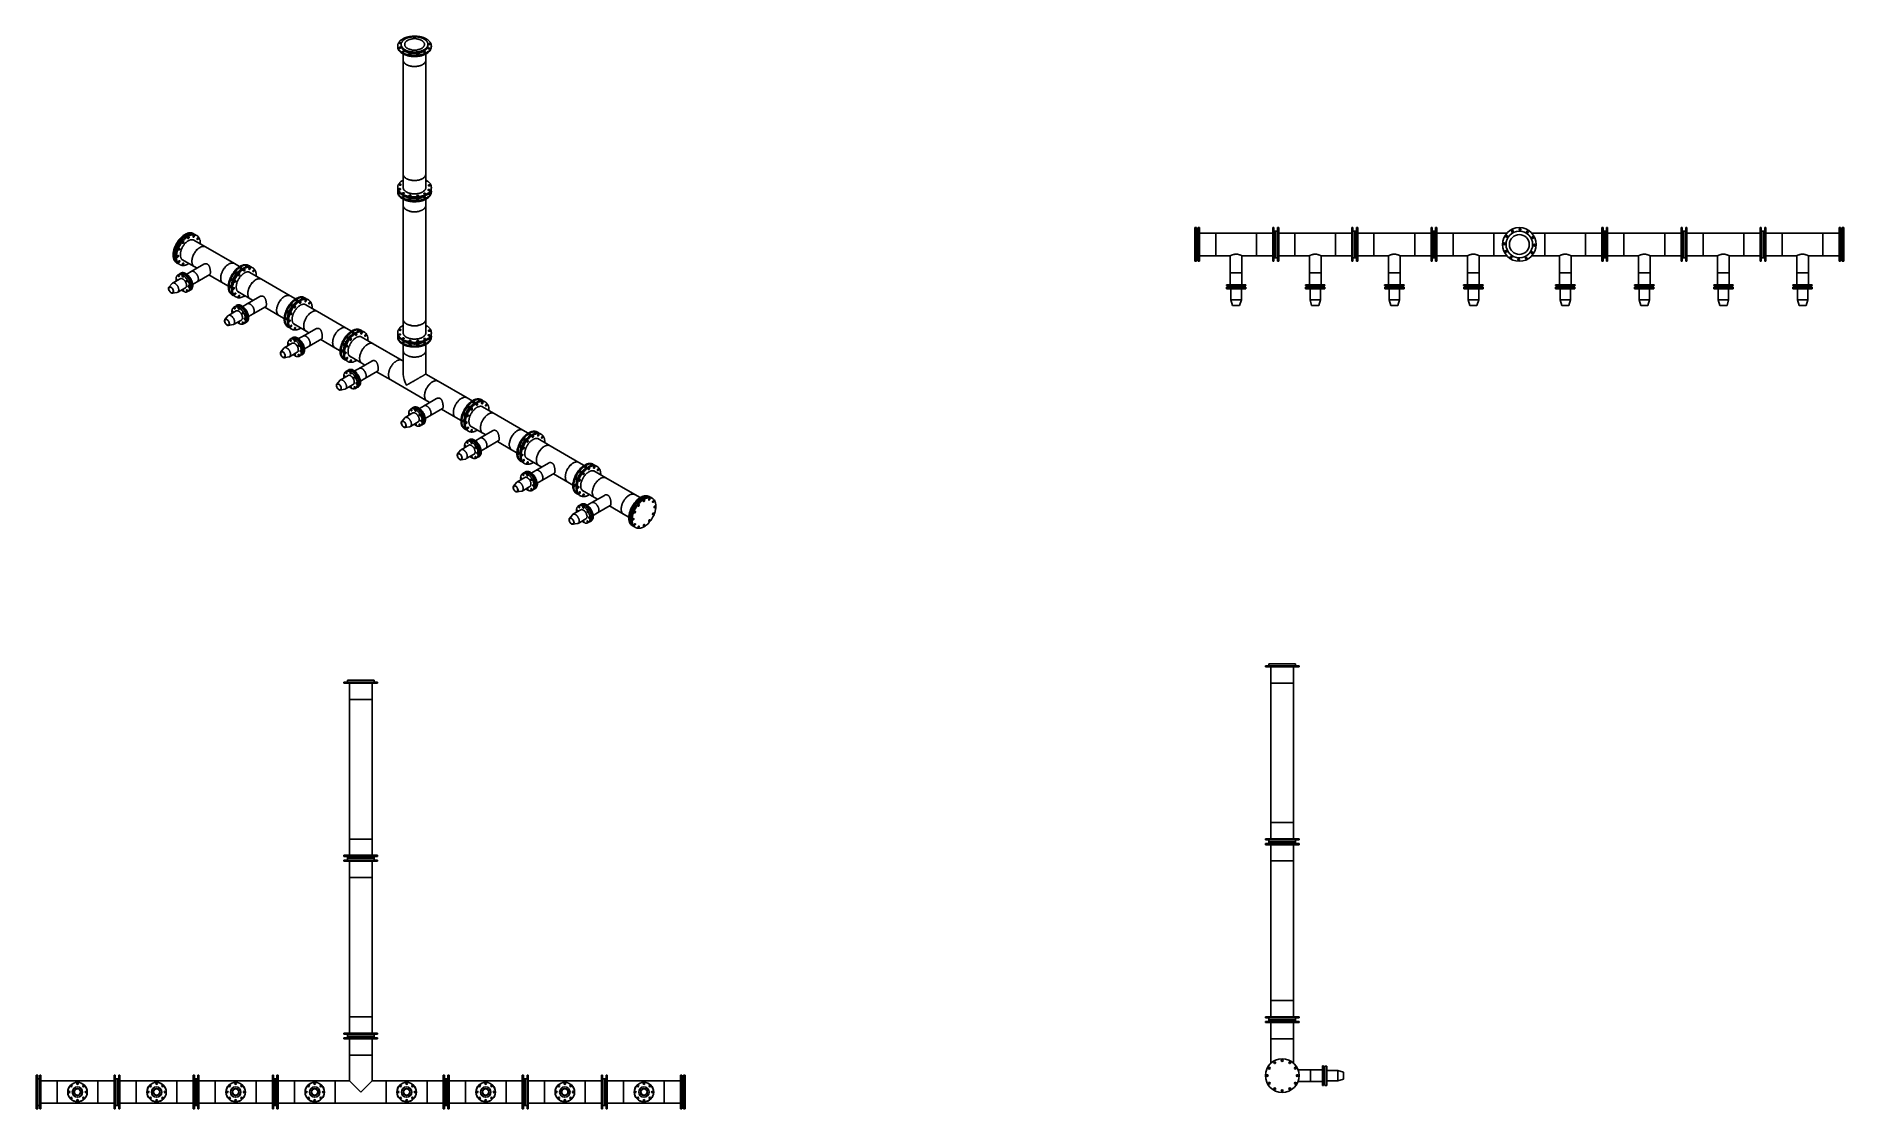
# Model space of a CAD drawing. Header units: inches. Extents: x -375 to 644, y -327 to 278.
import ezdxf

# ---------------------------------------------------------------- set-up
doc = ezdxf.new("R2010")
doc.units = ezdxf.units.IN
doc.header["$MEASUREMENT"] = 0

msp = doc.modelspace()

# ---------------------------------------------------------------- linework, layer by layer
at = {"color": 7, "linetype": 'Continuous', "lineweight": 25}
for p, q in [((-156.2, 276), (-156.2, 275.9)), ((-171.6, 272.4), (-171.6, 271.9)), ((-169.6, 273.3), (-169.6, 272.4)), ((-168.5, 268.9), (-168.5, 268.9)), ((-168.5, 267.9), (-168.5, 264.4)), ((-155.8, 264.4), (-155.8, 267.9)), ((-154.6, 272.4), (-154.6, 273.3)), ((-152.6, 271.9), (-152.6, 272.4)), ((-168.5, 264.4), (-168.5, 200.1)), ((-155.8, 200.1), (-155.8, 264.4)), ((-168.5, 200.1), (-168.5, 192.1)), ((-155.8, 192.1), (-155.8, 200.1)), ((-171.6, 192.7), (-171.6, 192.1)), ((-171.6, 190.5), (-171.6, 190)), ((-168.5, 189.1), (-168.6, 189.1)), ((-168.5, 192.1), (-168.5, 192.1)), ((-168.5, 187), (-168.5, 186.9)), ((-168.5, 185.9), (-168.5, 182.5)), ((-155.8, 192.1), (-155.8, 192.1)), ((-155.8, 182.5), (-155.8, 185.9)), ((-152.6, 192.1), (-152.6, 192.7)), ((-152.6, 190), (-152.6, 190.5)), ((-168.5, 182.5), (-168.5, 118.2)), ((-155.8, 118.2), (-155.8, 182.5)), ((-286.1, 166.1), (-286.8, 166.5)), ((-284.9, 165.5), (-285.4, 165.7)), ((278.8, 169.9), (277.8, 169.9)), ((277.8, 150.9), (277.8, 169.9)), ((278.8, 150.9), (278.8, 169.9)), ((279.8, 167.9), (278.8, 167.9)), ((280.5, 169.9), (279.8, 169.9)), ((279.8, 169.9), (279.8, 150.9)), ((280.5, 169.9), (280.5, 150.9)), ((289.6, 166.8), (280.5, 166.8)), ((312.6, 166.8), (289.6, 166.8)), ((289.6, 154), (289.6, 166.8)), ((289.6, 154), (289.6, 166.8)), ((321.8, 166.8), (312.6, 166.8)), ((312.6, 166.8), (312.6, 154)), ((322.4, 169.9), (321.8, 169.9)), ((321.8, 169.9), (321.8, 150.9)), ((322.4, 169.9), (322.4, 150.9)), ((323.4, 167.9), (322.4, 167.9)), ((324.4, 167.9), (323.4, 167.9)), ((323.4, 167.9), (323.4, 152.9)), ((323.4, 152.9), (323.4, 167.9)), ((325.1, 169.9), (324.4, 169.9)), ((324.4, 169.9), (324.4, 150.9)), ((325.1, 169.9), (325.1, 150.9)), ((334.2, 166.8), (325.1, 166.8)), ((357.2, 166.8), (334.2, 166.8)), ((334.2, 154), (334.2, 166.8)), ((334.2, 154), (334.2, 166.8)), ((366.4, 166.8), (357.2, 166.8)), ((357.2, 166.8), (357.2, 154)), ((367, 169.9), (366.4, 169.9)), ((366.4, 169.9), (366.4, 150.9)), ((367, 169.9), (367, 150.9)), ((368, 167.9), (367, 167.9)), ((369, 167.9), (368, 167.9)), ((368, 167.9), (368, 152.9)), ((368, 152.9), (368, 167.9)), ((369.7, 169.9), (369, 169.9)), ((369, 169.9), (369, 150.9)), ((369.7, 169.9), (369.7, 150.9)), ((378.8, 166.8), (369.7, 166.8)), ((401.8, 166.8), (378.8, 166.8)), ((378.8, 154), (378.8, 166.8)), ((378.8, 166.8), (378.8, 160.4)), ((411, 166.8), (401.8, 166.8)), ((401.8, 166.8), (401.8, 154)), ((401.8, 166.8), (401.8, 160.4)), ((411.6, 169.9), (411, 169.9)), ((411, 169.9), (411, 150.9)), ((411.6, 169.9), (411.6, 150.9)), ((412.6, 167.9), (411.6, 167.9)), ((413.6, 167.9), (412.6, 167.9)), ((412.6, 152.9), (412.6, 167.9)), ((412.6, 167.9), (412.6, 152.9)), ((414.3, 169.9), (413.6, 169.9)), ((413.6, 169.9), (413.6, 150.9)), ((414.3, 169.9), (414.3, 150.9)), ((423.4, 166.8), (414.3, 166.8)), ((446.4, 166.8), (423.4, 166.8)), ((423.4, 154), (423.4, 166.8)), ((423.4, 166.8), (423.4, 160.4)), ((453.8, 166.8), (446.4, 166.8)), ((446.4, 166.8), (446.4, 160.4)), ((475.2, 166.8), (467.8, 166.8)), ((498.2, 166.8), (475.2, 166.8)), ((475.2, 154), (475.2, 166.8)), ((475.2, 160.4), (475.2, 166.8)), ((507.4, 166.8), (498.2, 166.8)), ((498.2, 166.8), (498.2, 154)), ((508, 169.9), (507.4, 169.9)), ((507.4, 169.9), (507.4, 150.9)), ((508, 169.9), (508, 150.9)), ((509, 167.9), (508, 167.9)), ((510, 167.9), (509, 167.9)), ((509, 167.9), (509, 152.9)), ((509, 152.9), (509, 167.9)), ((510.6, 169.9), (510, 169.9)), ((510, 169.9), (510, 150.9)), ((510.6, 169.9), (510.6, 150.9)), ((519.8, 166.8), (510.6, 166.8)), ((542.8, 166.8), (519.8, 166.8)), ((519.8, 154), (519.8, 166.8)), ((519.8, 154), (519.8, 166.8)), ((552, 166.8), (542.8, 166.8)), ((542.8, 166.8), (542.8, 154)), ((552.6, 169.9), (552, 169.9)), ((552, 169.9), (552, 150.9)), ((552.6, 169.9), (552.6, 150.9)), ((553.6, 167.9), (552.6, 167.9)), ((554.6, 167.9), (553.6, 167.9)), ((553.6, 167.9), (553.6, 152.9)), ((553.6, 152.9), (553.6, 167.9)), ((555.2, 169.9), (554.6, 169.9)), ((554.6, 169.9), (554.6, 150.9)), ((555.2, 169.9), (555.2, 150.9)), ((564.4, 166.8), (555.2, 166.8)), ((587.4, 166.8), (564.4, 166.8)), ((564.4, 154), (564.4, 166.8)), ((564.4, 166.8), (564.4, 160.4)), ((596.6, 166.8), (587.4, 166.8)), ((587.4, 166.8), (587.4, 154)), ((587.4, 166.8), (587.4, 160.4)), ((597.2, 169.9), (596.6, 169.9)), ((596.6, 169.9), (596.6, 150.9)), ((597.2, 169.9), (597.2, 150.9)), ((598.2, 167.9), (597.2, 167.9)), ((599.2, 167.9), (598.2, 167.9)), ((598.2, 152.9), (598.2, 167.9)), ((598.2, 167.9), (598.2, 152.9)), ((599.8, 169.9), (599.2, 169.9)), ((599.2, 169.9), (599.2, 150.9)), ((599.8, 169.9), (599.8, 150.9)), ((609, 166.8), (599.8, 166.8)), ((632, 166.8), (609, 166.8)), ((609, 154), (609, 166.8)), ((609, 166.8), (609, 160.4)), ((641.2, 166.8), (632, 166.8)), ((632, 166.8), (632, 154)), ((632, 166.8), (632, 160.4)), ((641.8, 169.9), (641.2, 169.9)), ((641.2, 169.9), (641.2, 150.9)), ((641.8, 169.9), (641.8, 150.9)), ((642.8, 167.9), (641.8, 167.9)), ((643.8, 169.9), (642.8, 169.9)), ((642.8, 150.9), (642.8, 169.9)), ((643.8, 150.9), (643.8, 169.9)), ((-280, 159), (-286.9, 163)), ((-286.9, 163), (-286.9, 163)), ((-263.7, 149.6), (-280, 159)), ((280.5, 154), (289.6, 154)), ((289.6, 154), (297.8, 154)), ((289.6, 154), (289.6, 154)), ((297.8, 154), (297.8, 144.4)), ((304.4, 154), (312.6, 154)), ((304.4, 144.4), (304.4, 154)), ((312.6, 154), (321.8, 154)), ((323.4, 152.9), (323.4, 152.9)), ((325.1, 154), (334.2, 154)), ((334.2, 154), (342.4, 154)), ((334.2, 154), (334.2, 154)), ((342.4, 154), (342.4, 144.4)), ((349, 154), (357.2, 154)), ((349, 144.4), (349, 154)), ((357.2, 154), (366.4, 154)), ((368, 152.9), (368, 152.9)), ((369.7, 154), (378.8, 154)), ((378.8, 160.4), (378.8, 154)), ((378.8, 154), (387, 154)), ((378.8, 154), (378.8, 154)), ((387, 154), (387, 144.4)), ((393.6, 154), (401.8, 154)), ((393.6, 144.4), (393.6, 154)), ((401.8, 160.4), (401.8, 154)), ((401.8, 154), (411, 154)), ((412.6, 152.9), (412.6, 152.9)), ((414.3, 154), (423.4, 154)), ((423.4, 160.4), (423.4, 154)), ((423.4, 154), (431.6, 154)), ((423.4, 154), (423.4, 154)), ((431.6, 154), (431.6, 144.4)), ((438.2, 154), (446.4, 154)), ((438.2, 144.4), (438.2, 154)), ((446.4, 160.4), (446.4, 154)), ((446.4, 154), (453.8, 154)), ((467.8, 154), (475.2, 154)), ((475.2, 154), (475.2, 160.4)), ((475.2, 154), (483.4, 154)), ((483.4, 154), (483.4, 144.4)), ((490, 154), (498.2, 154)), ((490, 144.4), (490, 154)), ((498.2, 154), (507.4, 154)), ((509, 152.9), (509, 152.9)), ((510.6, 154), (519.8, 154)), ((519.8, 154), (528, 154)), ((519.8, 154), (519.8, 154)), ((528, 154), (528, 144.4)), ((534.6, 154), (542.8, 154)), ((534.6, 144.4), (534.6, 154)), ((542.8, 154), (552, 154)), ((553.6, 152.9), (553.6, 152.9)), ((555.2, 154), (564.4, 154)), ((564.4, 160.4), (564.4, 154)), ((564.4, 154), (572.6, 154)), ((564.4, 154), (564.4, 154)), ((572.6, 154), (572.6, 144.4)), ((579.2, 154), (587.4, 154)), ((579.2, 144.4), (579.2, 154)), ((587.4, 160.4), (587.4, 154)), ((587.4, 154), (596.6, 154)), ((598.2, 152.9), (598.2, 152.9)), ((599.8, 154), (609, 154)), ((609, 160.4), (609, 154)), ((609, 154), (617.2, 154)), ((609, 154), (609, 154)), ((617.2, 154), (617.2, 144.4)), ((623.8, 154), (632, 154)), ((623.8, 144.4), (623.8, 154)), ((632, 160.4), (632, 154)), ((632, 154), (641.2, 154)), ((-296.3, 150.1), (-295.6, 149.7)), ((-294.7, 143.7), (-295.5, 143.3)), ((-294.9, 149.3), (-294.4, 149)), ((-293.9, 144.3), (-294.2, 144.1)), ((-293.3, 152), (-286.4, 148)), ((-293.3, 152), (-293.3, 152)), ((-291.2, 143.3), (-291.3, 143.3)), ((-288, 145.1), (-290.6, 143.7)), ((-280.9, 149.3), (-288, 145.1)), ((-286.4, 148), (-284.7, 147)), ((-284.7, 139.4), (-277.6, 143.5)), ((-278.1, 143.2), (-270.1, 138.6)), ((-260.8, 147.9), (-263.7, 149.6)), ((-255.2, 148.3), (-255.7, 148.6)), ((-248.5, 140.8), (-255.4, 144.8)), ((-255.4, 144.8), (-255.4, 144.8)), ((-253.4, 147.3), (-253.8, 147.5)), ((277.8, 150.9), (278.8, 150.9)), ((278.8, 152.9), (279.8, 152.9)), ((279.8, 150.9), (280.5, 150.9)), ((297.8, 144.4), (297.8, 137.7)), ((304.1, 144.4), (297.8, 144.4)), ((304.4, 144.4), (297.8, 144.4)), ((304.4, 144.4), (304.1, 144.4)), ((304.4, 137.7), (304.4, 144.4)), ((321.8, 150.9), (322.4, 150.9)), ((322.4, 152.9), (323.4, 152.9)), ((323.4, 152.9), (324.4, 152.9)), ((324.4, 150.9), (325.1, 150.9)), ((342.4, 144.4), (342.4, 137.7)), ((349, 144.4), (342.4, 144.4)), ((349, 137.7), (349, 144.4)), ((366.4, 150.9), (367, 150.9)), ((367, 152.9), (368, 152.9)), ((368, 152.9), (369, 152.9)), ((369, 150.9), (369.7, 150.9)), ((387, 144.4), (387, 137.7)), ((393.3, 144.4), (387, 144.4)), ((390.3, 144.4), (387, 144.4)), ((393.6, 144.4), (390.3, 144.4)), ((393.6, 144.4), (393.3, 144.4)), ((393.6, 137.7), (393.6, 144.4)), ((411, 150.9), (411.6, 150.9)), ((411.6, 152.9), (412.6, 152.9)), ((412.6, 152.9), (413.6, 152.9)), ((413.6, 150.9), (414.3, 150.9)), ((431.6, 144.4), (431.6, 137.7)), ((438.2, 144.4), (431.6, 144.4)), ((434.9, 144.4), (431.6, 144.4)), ((438.2, 144.4), (434.9, 144.4)), ((438.2, 137.7), (438.2, 144.4)), ((483.4, 144.4), (483.4, 137.7)), ((489.7, 144.4), (483.4, 144.4)), ((490, 144.4), (483.4, 144.4)), ((490, 144.4), (489.7, 144.4)), ((490, 137.7), (490, 144.4)), ((507.4, 150.9), (508, 150.9)), ((508, 152.9), (509, 152.9)), ((509, 152.9), (510, 152.9)), ((510, 150.9), (510.6, 150.9)), ((528, 144.4), (528, 137.7)), ((534.6, 144.4), (528, 144.4)), ((534.6, 137.7), (534.6, 144.4)), ((552, 150.9), (552.6, 150.9)), ((552.6, 152.9), (553.6, 152.9)), ((553.6, 152.9), (554.6, 152.9)), ((554.6, 150.9), (555.2, 150.9)), ((572.6, 144.4), (572.6, 137.7)), ((578.9, 144.4), (572.6, 144.4)), ((575.9, 144.4), (572.6, 144.4)), ((579.2, 144.4), (575.9, 144.4)), ((579.2, 144.4), (578.9, 144.4)), ((579.2, 137.7), (579.2, 144.4)), ((596.6, 150.9), (597.2, 150.9)), ((597.2, 152.9), (598.2, 152.9)), ((598.2, 152.9), (599.2, 152.9)), ((599.2, 150.9), (599.8, 150.9)), ((617.2, 144.4), (617.2, 137.7)), ((623.8, 144.4), (617.2, 144.4)), ((620.5, 144.4), (617.2, 144.4)), ((623.8, 144.4), (620.5, 144.4)), ((623.8, 137.7), (623.8, 144.4)), ((641.2, 150.9), (641.8, 150.9)), ((641.8, 152.9), (642.8, 152.9)), ((642.8, 150.9), (643.8, 150.9)), ((-298.9, 138.3), (-300.6, 136.3)), ((-294.3, 141.1), (-298.7, 138.6)), ((-298.7, 132.9), (-296.1, 133.4)), ((-295.7, 133.5), (-291.3, 136)), ((-290.1, 133.9), (-289.3, 134.3)), ((-288.7, 134.6), (-288.4, 134.8)), ((-288, 137.5), (-287.9, 137.6)), ((-287.3, 137.9), (-284.7, 139.4)), ((-270.1, 138.6), (-267.1, 136.9)), ((-261.8, 133.8), (-254.8, 129.8)), ((-261.8, 133.8), (-261.8, 133.8)), ((-232.2, 131.4), (-248.5, 140.8)), ((295.6, 137.7), (295.6, 137.2)), ((306.6, 137.7), (295.6, 137.7)), ((306.6, 137.2), (295.6, 137.2)), ((295.7, 136.4), (295.7, 135.3)), ((306.6, 136.4), (295.7, 136.4)), ((306.6, 135.3), (295.7, 135.3)), ((296.9, 137.2), (296.9, 136.4)), ((298.2, 135.3), (298.2, 129.1)), ((304.1, 129.1), (304.1, 135.3)), ((305.4, 136.4), (305.4, 137.2)), ((306.6, 137.2), (306.6, 137.7)), ((306.6, 135.3), (306.6, 136.4)), ((340.2, 137.7), (340.2, 137.2)), ((351.2, 137.7), (340.2, 137.7)), ((351.2, 137.2), (340.2, 137.2)), ((340.3, 136.4), (340.3, 135.3)), ((340.7, 136.4), (340.3, 136.4)), ((340.7, 135.3), (340.3, 135.3)), ((351.2, 136.4), (340.7, 136.4)), ((351.2, 135.3), (340.7, 135.3)), ((341.5, 137.2), (341.5, 136.4)), ((342.8, 135.3), (342.8, 129.1)), ((348.7, 129.1), (348.7, 135.3)), ((350, 136.4), (350, 137.2)), ((351.2, 137.2), (351.2, 137.7)), ((351.2, 135.3), (351.2, 136.4)), ((384.8, 137.7), (384.8, 137.2)), ((395.8, 137.7), (384.8, 137.7)), ((395.8, 137.2), (384.8, 137.2)), ((384.9, 136.4), (384.9, 135.3)), ((395.8, 136.4), (384.9, 136.4)), ((395.8, 135.3), (384.9, 135.3)), ((386.1, 137.2), (386.1, 136.4)), ((387.4, 135.3), (387.4, 129.1)), ((393.3, 129.1), (393.3, 135.3)), ((394.6, 136.4), (394.6, 137.2)), ((395.8, 137.2), (395.8, 137.7)), ((395.8, 135.3), (395.8, 136.4)), ((429.4, 137.7), (429.4, 137.2)), ((440.4, 137.7), (429.4, 137.7)), ((440.4, 137.2), (429.4, 137.2)), ((429.5, 136.4), (429.5, 135.3)), ((429.9, 136.4), (429.5, 136.4)), ((429.9, 135.3), (429.5, 135.3)), ((440.4, 136.4), (429.9, 136.4)), ((440.4, 135.3), (429.9, 135.3)), ((430.7, 137.2), (430.7, 136.4)), ((432, 135.3), (432, 129.1)), ((437.9, 129.1), (437.9, 135.3)), ((439.2, 136.4), (439.2, 137.2)), ((440.4, 137.2), (440.4, 137.7)), ((440.4, 135.3), (440.4, 136.4)), ((481.2, 137.7), (481.2, 137.2)), ((492.2, 137.7), (481.2, 137.7)), ((492.2, 137.2), (481.2, 137.2)), ((481.2, 136.4), (481.2, 135.3)), ((491.7, 136.4), (481.2, 136.4)), ((491.7, 135.3), (481.2, 135.3)), ((482.4, 137.2), (482.4, 136.4)), ((483.8, 135.3), (483.8, 129.1)), ((489.6, 129.1), (489.6, 135.3)), ((490.9, 136.4), (490.9, 137.2)), ((492.1, 136.4), (491.7, 136.4)), ((492.1, 135.3), (491.7, 135.3)), ((492.1, 135.3), (492.1, 136.4)), ((492.2, 137.2), (492.2, 137.7)), ((525.8, 137.7), (525.8, 137.2)), ((536.8, 137.7), (525.8, 137.7)), ((536.8, 137.2), (525.8, 137.2)), ((525.8, 136.4), (525.8, 135.3)), ((526.3, 136.4), (525.8, 136.4)), ((526.3, 135.3), (525.8, 135.3)), ((536.7, 136.4), (526.3, 136.4)), ((536.7, 135.3), (526.3, 135.3)), ((527, 137.2), (527, 136.4)), ((528.4, 135.3), (528.4, 129.1)), ((534.2, 129.1), (534.2, 135.3)), ((535.5, 136.4), (535.5, 137.2)), ((536.7, 135.3), (536.7, 136.4)), ((536.8, 137.2), (536.8, 137.7)), ((570.4, 137.7), (570.4, 137.2)), ((581.4, 137.7), (570.4, 137.7)), ((581.4, 137.2), (570.4, 137.2)), ((570.4, 136.4), (570.4, 135.3)), ((581.3, 136.4), (570.4, 136.4)), ((581.3, 135.3), (570.4, 135.3)), ((571.6, 137.2), (571.6, 136.4)), ((573, 135.3), (573, 129.1)), ((578.8, 129.1), (578.8, 135.3)), ((580.1, 136.4), (580.1, 137.2)), ((581.3, 135.3), (581.3, 136.4)), ((581.4, 137.2), (581.4, 137.7)), ((615, 137.7), (615, 137.2)), ((626, 137.7), (615, 137.7)), ((626, 137.2), (615, 137.2)), ((615, 136.4), (615, 135.3)), ((615.5, 136.4), (615, 136.4)), ((615.5, 135.3), (615, 135.3)), ((625.9, 136.4), (615.5, 136.4)), ((625.9, 135.3), (615.5, 135.3)), ((616.2, 137.2), (616.2, 136.4)), ((617.6, 135.3), (617.6, 129.1)), ((623.4, 129.1), (623.4, 135.3)), ((624.7, 136.4), (624.7, 137.2)), ((625.9, 135.3), (625.9, 136.4)), ((626, 137.2), (626, 137.7)), ((-262.7, 122.9), (-267.1, 120.4)), ((-265.2, 132.1), (-264.7, 131.9)), ((-263.2, 125.5), (-264, 125.1)), ((-263.3, 131.1), (-262.9, 130.8)), ((-262.3, 126.1), (-262.7, 125.9)), ((-259.7, 125.1), (-259.8, 125.1)), ((-256.5, 126.9), (-259, 125.5)), ((-249.4, 131.1), (-256.5, 126.9)), ((-254.8, 129.8), (-253.2, 128.8)), ((-253.2, 121.2), (-246.1, 125.3)), ((-246.6, 125), (-238.6, 120.4)), ((-229.2, 129.7), (-232.2, 131.4)), ((-223.7, 130.1), (-224.2, 130.4)), ((-216.9, 122.6), (-223.9, 126.6)), ((-223.9, 126.6), (-223.9, 126.6)), ((-221.9, 129.1), (-222.3, 129.3)), ((-200.7, 113.2), (-216.9, 122.6)), ((298.2, 129.1), (299.1, 125.9)), ((304.1, 129.1), (298.2, 129.1)), ((303.1, 125.9), (299.1, 125.9)), ((303.1, 125.9), (304.1, 129.1)), ((342.8, 129.1), (343.7, 125.9)), ((343, 129.1), (342.8, 129.1)), ((348.7, 129.1), (343, 129.1)), ((343.9, 125.9), (343.7, 125.9)), ((347.7, 125.9), (343.9, 125.9)), ((347.7, 125.9), (348.7, 129.1)), ((387.4, 129.1), (388.3, 125.9)), ((393.3, 129.1), (387.4, 129.1)), ((392.3, 125.9), (388.3, 125.9)), ((392.3, 125.9), (393.3, 129.1)), ((432, 129.1), (432.9, 125.9)), ((432.2, 129.1), (432, 129.1)), ((437.9, 129.1), (432.2, 129.1)), ((433.1, 125.9), (432.9, 125.9)), ((436.9, 125.9), (433.1, 125.9)), ((436.9, 125.9), (437.9, 129.1)), ((483.8, 129.1), (484.7, 125.9)), ((489.4, 129.1), (483.8, 129.1)), ((488.5, 125.9), (484.7, 125.9)), ((488.7, 125.9), (488.5, 125.9)), ((488.7, 125.9), (489.6, 129.1)), ((489.6, 129.1), (489.4, 129.1)), ((528.4, 129.1), (529.3, 125.9)), ((528.6, 129.1), (528.4, 129.1)), ((534.2, 129.1), (528.6, 129.1)), ((529.4, 125.9), (529.3, 125.9)), ((533.3, 125.9), (529.4, 125.9)), ((533.3, 125.9), (534.2, 129.1)), ((573, 129.1), (573.9, 125.9)), ((578.8, 129.1), (573, 129.1)), ((577.9, 125.9), (573.9, 125.9)), ((577.9, 125.9), (578.8, 129.1)), ((617.6, 129.1), (618.5, 125.9)), ((617.8, 129.1), (617.6, 129.1)), ((623.4, 129.1), (617.8, 129.1)), ((618.6, 125.9), (618.5, 125.9)), ((622.5, 125.9), (618.6, 125.9)), ((622.5, 125.9), (623.4, 129.1)), ((-267.4, 120.1), (-269.1, 118.1)), ((-267.2, 114.7), (-264.5, 115.2)), ((-264.2, 115.3), (-259.8, 117.8)), ((-258.5, 115.7), (-257.8, 116.1)), ((-257.2, 116.4), (-256.8, 116.6)), ((-256.5, 119.3), (-256.4, 119.4)), ((-255.7, 119.7), (-253.2, 121.2)), ((-238.6, 120.4), (-235.6, 118.7)), ((-233.7, 113.9), (-233.2, 113.7)), ((-231.8, 112.9), (-231.4, 112.6)), ((-230.2, 115.6), (-223.3, 111.6)), ((-230.2, 115.6), (-230.2, 115.6)), ((-217.8, 112.8), (-225, 108.7)), ((-197.7, 111.5), (-200.7, 113.2)), ((-192.2, 111.9), (-192.6, 112.2)), ((-168.5, 118.2), (-168.5, 110.2)), ((-155.8, 110.2), (-155.8, 118.2)), ((-231.2, 104.7), (-235.6, 102.2)), ((-231.7, 107.3), (-232.4, 106.9)), ((-230.8, 107.9), (-231.1, 107.7)), ((-228.1, 106.9), (-228.2, 106.8)), ((-225, 108.7), (-227.5, 107.3)), ((-224.2, 101.5), (-221.6, 103)), ((-223.3, 111.6), (-221.7, 110.6)), ((-221.6, 103), (-214.5, 107.1)), ((-215, 106.8), (-207, 102.2)), ((-207, 102.2), (-204.1, 100.5)), ((-185.4, 104.4), (-192.3, 108.4)), ((-192.3, 108.4), (-192.3, 108.4)), ((-190.3, 110.9), (-190.8, 111.1)), ((-169.1, 95), (-185.4, 104.4)), ((-171.6, 110.7), (-171.6, 110.2)), ((-171.6, 108.6), (-171.6, 108.1)), ((-168.6, 107.2), (-168.5, 107.1)), ((-168.5, 110.2), (-168.5, 110.2)), ((-168.5, 105), (-168.5, 105)), ((-168.5, 104), (-168.5, 100.6)), ((-155.8, 110.2), (-155.8, 110.2)), ((-155.8, 100.6), (-155.8, 104)), ((-152.6, 110.2), (-152.6, 110.7)), ((-152.6, 108.1), (-152.6, 108.6)), ((-235.9, 101.9), (-237.6, 99.9)), ((-235.6, 96.5), (-233, 97)), ((-232.7, 97.1), (-228.3, 99.6)), ((-227, 97.5), (-226.2, 97.9)), ((-225.6, 98.2), (-225.3, 98.4)), ((-224.9, 101.1), (-224.8, 101.2)), ((-202.1, 95.7), (-201.7, 95.5)), ((-200.3, 94.7), (-199.8, 94.4)), ((-198.7, 97.4), (-191.8, 93.4)), ((-198.7, 97.4), (-198.7, 97.4)), ((-186.3, 94.6), (-193.4, 90.5)), ((-191.8, 93.4), (-190.1, 92.4)), ((-168.5, 94.7), (-169.1, 95)), ((-168.5, 100.6), (-168.5, 87.3)), ((-155.8, 87.3), (-155.8, 100.6)), ((-204.3, 83.7), (-206, 81.7)), ((-199.6, 86.5), (-204, 83.9)), ((-200.1, 89.1), (-200.9, 88.7)), ((-199.2, 89.7), (-199.6, 89.5)), ((-196.6, 88.7), (-196.7, 88.6)), ((-193.4, 90.5), (-196, 89.1)), ((-193.4, 82.9), (-193.3, 82.9)), ((-192.6, 83.3), (-190.1, 84.8)), ((-190.1, 84.8), (-183, 88.9)), ((-183.5, 88.6), (-175.5, 84)), ((-175.5, 84), (-155.2, 72.2)), ((-148.8, 83.3), (-155.8, 87.3)), ((-132.5, 73.9), (-148.8, 83.3)), ((-204.1, 78.3), (-201.5, 78.8)), ((-201.1, 78.9), (-196.7, 81.4)), ((-195.5, 79.2), (-194.7, 79.7)), ((-194.1, 80), (-193.7, 80.2)), ((-149.7, 73.5), (-156.8, 69.4)), ((-155.2, 72.2), (-153.5, 71.3)), ((-129.6, 72.2), (-132.5, 73.9)), ((-124, 72.6), (-124.5, 72.9)), ((-122.2, 71.5), (-122.6, 71.8)), ((-167.7, 62.6), (-169.4, 60.5)), ((-163.1, 65.4), (-167.4, 62.8)), ((-163.5, 68), (-164.3, 67.5)), ((-162.7, 68.6), (-163, 68.4)), ((-160, 67.6), (-160.1, 67.5)), ((-156.8, 69.4), (-159.4, 67.9)), ((-156.8, 61.8), (-156.7, 61.8)), ((-156.1, 62.2), (-153.5, 63.7)), ((-153.5, 63.7), (-146.4, 67.8)), ((-146.9, 67.5), (-138.9, 62.9)), ((-138.9, 62.9), (-135.9, 61.1)), ((-117.3, 65.1), (-124.2, 69.1)), ((-124.2, 69.1), (-124.2, 69.1)), ((-101, 55.7), (-117.3, 65.1)), ((-167.5, 57.2), (-164.9, 57.6)), ((-164.5, 57.8), (-160.1, 60.3)), ((-158.9, 58.1), (-158.1, 58.6)), ((-157.5, 58.8), (-157.2, 59)), ((-134, 56.4), (-133.5, 56.1)), ((-132.1, 55.3), (-131.7, 55.1)), ((-130.6, 58), (-123.6, 54)), ((-130.6, 58), (-130.6, 58)), ((-125.3, 51.2), (-127.8, 49.7)), ((-118.2, 55.3), (-125.3, 51.2)), ((-123.6, 54), (-122, 53.1)), ((-98, 54), (-101, 55.7)), ((-92.5, 54.4), (-92.9, 54.6)), ((-90.6, 53.3), (-91.1, 53.6)), ((-136.2, 44.4), (-137.9, 42.3)), ((-131.5, 47.2), (-135.9, 44.6)), ((-133, 39.6), (-128.6, 42.1)), ((-132, 49.8), (-132.8, 49.3)), ((-131.1, 50.4), (-131.5, 50.2)), ((-128.5, 49.4), (-128.6, 49.3)), ((-126, 40.6), (-125.6, 40.8)), ((-125.3, 43.6), (-125.2, 43.6)), ((-124.5, 44), (-122, 45.5)), ((-122, 45.5), (-114.9, 49.6)), ((-115.4, 49.3), (-107.4, 44.6)), ((-107.4, 44.6), (-104.4, 42.9)), ((-85.7, 46.9), (-92.7, 50.9)), ((-92.7, 50.9), (-92.7, 50.9)), ((-69.5, 37.5), (-85.7, 46.9)), ((-136, 39), (-133.3, 39.4)), ((-127.3, 39.9), (-126.6, 40.4)), ((-102.4, 38.2), (-102, 37.9)), ((-100.5, 31.6), (-101.2, 31.1)), ((-100.6, 37.1), (-100.1, 36.9)), ((-99.6, 32.2), (-99.9, 31.9)), ((-99, 39.8), (-92.1, 35.8)), ((-99, 39.8), (-99, 39.8)), ((-96.9, 31.2), (-97, 31.1)), ((-93.7, 33), (-96.3, 31.5)), ((-86.6, 37.1), (-93.7, 33)), ((-92.1, 35.8), (-90.5, 34.9)), ((-90.4, 27.3), (-83.3, 31.4)), ((-83.8, 31.1), (-75.8, 26.4)), ((-66.5, 35.8), (-69.5, 37.5)), ((-61, 36.2), (-61.4, 36.4)), ((-54.2, 28.7), (-61.1, 32.7)), ((-61.1, 32.7), (-61.1, 32.7)), ((-59.1, 35.1), (-59.6, 35.4)), ((-104.6, 26.2), (-106.3, 24.1)), ((-100, 28.9), (-104.4, 26.4)), ((-104.4, 20.8), (-101.8, 21.2)), ((-101.4, 21.3), (-97.1, 23.9)), ((-95.8, 21.7), (-95, 22.2)), ((-94.4, 22.4), (-94.1, 22.6)), ((-93.7, 25.4), (-93.6, 25.4)), ((-93, 25.8), (-90.4, 27.3)), ((-75.8, 26.4), (-72.9, 24.7)), ((-67.5, 21.6), (-60.6, 17.6)), ((-67.5, 21.6), (-67.5, 21.6)), ((-37.9, 19.3), (-54.2, 28.7)), ((-68.4, 10.7), (-72.8, 8.2)), ((-70.9, 20), (-70.5, 19.7)), ((-68.9, 13.4), (-69.7, 12.9)), ((-69.1, 18.9), (-68.6, 18.7)), ((-68, 13.9), (-68.4, 13.7)), ((-65.4, 12.9), (-65.5, 12.9)), ((-62.2, 14.8), (-64.8, 13.3)), ((-55.1, 18.9), (-62.2, 14.8)), ((-60.6, 17.6), (-58.9, 16.7)), ((-58.9, 9.1), (-51.8, 13.2)), ((-52.3, 12.9), (-44.3, 8.2)), ((-35, 17.6), (-37.9, 19.3)), ((-29.4, 18), (-29.9, 18.2)), ((-28, 17.2), (-28.7, 17.6)), ((-73.1, 8), (-74.8, 5.9)), ((-72.9, 2.6), (-70.3, 3)), ((-69.9, 3.1), (-65.5, 5.7)), ((-64.3, 3.5), (-63.5, 4)), ((-62.9, 4.2), (-62.5, 4.4)), ((-62.2, 7.2), (-62.1, 7.2)), ((-61.4, 7.6), (-58.9, 9.1)), ((-44.3, 8.2), (-41.3, 6.5)), ((-39.4, 1.8), (-38.9, 1.5)), ((-38.2, 1.1), (-37.5, 0.7)), ((317.6, -77.2), (317.6, -77.8)), ((317.6, -77.2), (326.7, -77.2)), ((317.6, -77.8), (326.7, -77.8)), ((319.6, -76.2), (319.6, -77.2)), ((319.6, -76.2), (334.2, -76.2)), ((320.7, -77.8), (320.7, -87)), ((326.7, -77.2), (336.6, -77.2)), ((326.7, -77.8), (336.6, -77.8)), ((333.5, -87), (333.5, -77.8)), ((334.2, -76.2), (334.6, -76.2)), ((334.6, -77.2), (334.6, -76.2)), ((336.6, -77.8), (336.6, -77.2)), ((-202, -86.4), (-202, -87.1)), ((-202, -86.4), (-183, -86.4)), ((-202, -87.1), (-183, -87.1)), ((-200, -85.4), (-200, -86.4)), ((-200, -85.4), (-195, -85.4)), ((-198.9, -87.1), (-198.9, -96.2)), ((-195, -85.4), (-185, -85.4)), ((-186.1, -96.2), (-186.1, -87.1)), ((-185, -86.4), (-185, -85.4)), ((-183, -87.1), (-183, -86.4)), ((320.7, -87), (320.7, -165.7)), ((320.8, -87), (320.7, -87)), ((320.7, -87), (333.1, -87)), ((333.5, -87), (320.8, -87)), ((333.1, -87), (333.5, -87)), ((333.5, -165.7), (333.5, -87)), ((-198.9, -96.2), (-198.9, -175)), ((-186.1, -96.2), (-198.9, -96.2)), ((-198.9, -96.2), (-194.6, -96.2)), ((-194.6, -96.2), (-186.1, -96.2)), ((-186.1, -175), (-186.1, -96.2)), ((320.7, -165.7), (320.7, -174.9)), ((320.8, -165.7), (320.7, -165.7)), ((333.5, -165.7), (320.7, -165.7)), ((333.5, -165.7), (320.8, -165.7)), ((333.5, -174.9), (333.5, -165.7)), ((-198.9, -175), (-198.9, -184.1)), ((-186.1, -175), (-198.9, -175)), ((-186.1, -184.1), (-186.1, -175)), ((317.6, -174.9), (317.6, -175.5)), ((317.6, -174.9), (336.6, -174.9)), ((317.6, -175.5), (336.6, -175.5)), ((317.6, -177.5), (317.6, -178.2)), ((317.6, -177.5), (326.7, -177.5)), ((317.6, -178.2), (326.7, -178.2)), ((319.6, -175.5), (319.6, -176.5)), ((319.6, -176.5), (319.6, -177.5)), ((334.6, -176.5), (319.6, -176.5)), ((319.6, -176.5), (334.2, -176.5)), ((320.7, -178.2), (320.7, -187.3)), ((326.7, -177.5), (336.6, -177.5)), ((326.7, -178.2), (336.6, -178.2)), ((333.5, -187.3), (333.5, -178.2)), ((334.2, -176.5), (334.6, -176.5)), ((334.6, -176.5), (334.6, -175.5)), ((334.6, -177.5), (334.6, -176.5)), ((336.6, -175.5), (336.6, -174.9)), ((336.6, -178.2), (336.6, -177.5)), ((-202, -184.1), (-202, -184.8)), ((-202, -184.1), (-183, -184.1)), ((-202, -184.8), (-183, -184.8)), ((-202, -186.8), (-202, -187.4)), ((-202, -186.8), (-183, -186.8)), ((-202, -187.4), (-183, -187.4)), ((-200, -184.8), (-200, -185.8)), ((-200, -185.8), (-200, -186.8)), ((-185, -185.8), (-200, -185.8)), ((-200, -185.8), (-195, -185.8)), ((-198.9, -187.4), (-198.9, -196.6)), ((-195, -185.8), (-185, -185.8)), ((-186.1, -196.6), (-186.1, -187.4)), ((-185, -185.8), (-185, -184.8)), ((-185, -186.8), (-185, -185.8)), ((-183, -184.8), (-183, -184.1)), ((-183, -184.1), (-183, -184.1)), ((-183, -184.8), (-183, -184.8)), ((-183, -187.4), (-183, -186.8)), ((320.7, -187.3), (320.7, -266.1)), ((320.7, -187.3), (333.5, -187.3)), ((320.7, -187.3), (333.1, -187.3)), ((333.1, -187.3), (333.5, -187.3)), ((333.5, -266.1), (333.5, -187.3)), ((-198.9, -196.6), (-198.9, -275.3)), ((-198.9, -196.6), (-192.3, -196.6)), ((-198.9, -196.6), (-194.6, -196.6)), ((-194.6, -196.6), (-186.1, -196.6)), ((-192.3, -196.6), (-186.1, -196.6)), ((-186.1, -275.3), (-186.1, -196.6)), ((320.7, -266.1), (320.7, -275.3)), ((320.7, -266.1), (333.5, -266.1)), ((333.5, -275.3), (333.5, -266.1)), ((-202, -284.5), (-202, -285.1)), ((-183, -284.5), (-202, -284.5)), ((-183, -285.1), (-202, -285.1)), ((-200, -285.1), (-200, -286.1)), ((-198.9, -275.3), (-198.9, -284.5)), ((-198.9, -275.3), (-192.3, -275.3)), ((-186.1, -275.3), (-198.9, -275.3)), ((-192.3, -275.3), (-186.1, -275.3)), ((-186.1, -284.5), (-186.1, -275.3)), ((-185, -286.1), (-185, -285.1)), ((-183, -285.1), (-183, -284.5)), ((-183, -284.5), (-183, -284.5)), ((-183, -285.1), (-183, -285.1)), ((317.6, -275.3), (317.6, -275.9)), ((336.6, -275.3), (317.6, -275.3)), ((336.6, -275.9), (317.6, -275.9)), ((317.6, -277.9), (317.6, -278.5)), ((317.6, -277.9), (336.6, -277.9)), ((317.6, -278.5), (336.6, -278.5)), ((319.6, -275.9), (319.6, -276.9)), ((319.6, -276.9), (319.6, -277.9)), ((319.6, -276.9), (334.2, -276.9)), ((334.6, -276.9), (319.6, -276.9)), ((320.7, -278.5), (320.7, -287.7)), ((333.5, -287.7), (333.5, -278.5)), ((334.2, -276.9), (334.6, -276.9)), ((334.6, -276.9), (334.6, -275.9)), ((334.6, -277.9), (334.6, -276.9)), ((336.6, -275.9), (336.6, -275.3)), ((336.6, -278.5), (336.6, -277.9)), ((-202, -287.1), (-202, -287.7)), ((-202, -287.1), (-183, -287.1)), ((-202, -287.7), (-183, -287.7)), ((-200, -286.1), (-200, -287.1)), ((-200, -286.1), (-195, -286.1)), ((-185, -286.1), (-200, -286.1)), ((-198.9, -287.7), (-198.9, -296.9)), ((-195, -286.1), (-185, -286.1)), ((-186.1, -296.9), (-186.1, -287.7)), ((-185, -287.1), (-185, -286.1)), ((-183, -287.7), (-183, -287.1)), ((-183, -287.1), (-183, -287.1)), ((-183, -287.7), (-183, -287.7)), ((320.7, -287.7), (320.7, -301.4)), ((320.7, -287.7), (333.1, -287.7)), ((320.7, -287.7), (333.5, -287.7)), ((333.1, -287.7), (333.5, -287.7)), ((333.5, -301.4), (333.5, -287.7)), ((-198.9, -296.9), (-198.9, -311.3)), ((-198.9, -296.9), (-194.6, -296.9)), ((-198.9, -296.9), (-186.1, -296.9)), ((-194.6, -296.9), (-186.1, -296.9)), ((-186.1, -311.3), (-186.1, -296.9)), ((343.1, -305.1), (336, -305.1)), ((349.8, -305.1), (343.1, -305.1)), ((343.1, -305.1), (343.1, -311.8)), ((350.3, -302.9), (349.8, -302.9)), ((349.8, -302.9), (349.8, -313.9)), ((350.3, -302.9), (350.3, -313.9)), ((351.1, -304.2), (350.3, -304.2)), ((352.2, -303), (351.1, -303)), ((351.1, -303), (351.1, -310.5)), ((352.2, -303), (352.2, -310.5)), ((358.4, -305.5), (352.2, -305.5)), ((361.6, -306.5), (358.4, -305.5)), ((358.4, -305.5), (358.4, -309.6)), ((-374.5, -308.2), (-375.5, -308.2)), ((-375.5, -317.7), (-375.5, -308.2)), ((-374.5, -317.7), (-374.5, -308.2)), ((-373.5, -310.2), (-374.5, -310.2)), ((-372.9, -308.2), (-373.5, -308.2)), ((-373.5, -308.2), (-373.5, -327.2)), ((-372.9, -308.2), (-372.9, -327.2)), ((-363.7, -311.3), (-372.9, -311.3)), ((-340.7, -311.3), (-363.7, -311.3)), ((-363.7, -317.4), (-363.7, -311.3)), ((-363.7, -324), (-363.7, -311.3)), ((-331.5, -311.3), (-340.7, -311.3)), ((-340.7, -311.3), (-340.7, -324)), ((-330.9, -308.2), (-331.5, -308.2)), ((-331.5, -308.2), (-331.5, -327.2)), ((-330.9, -308.2), (-330.9, -327.2)), ((-329.9, -310.2), (-330.9, -310.2)), ((-328.9, -310.2), (-329.9, -310.2)), ((-329.9, -310.2), (-329.9, -325.2)), ((-329.9, -317.3), (-329.9, -310.2)), ((-328.3, -308.2), (-328.9, -308.2)), ((-328.9, -308.2), (-328.9, -327.2)), ((-328.3, -308.2), (-328.3, -327.2)), ((-319.1, -311.3), (-328.3, -311.3)), ((-296.1, -311.3), (-319.1, -311.3)), ((-319.1, -317.4), (-319.1, -311.3)), ((-319.1, -324), (-319.1, -311.3)), ((-286.9, -311.3), (-296.1, -311.3)), ((-296.1, -311.3), (-296.1, -324)), ((-286.3, -308.2), (-286.9, -308.2)), ((-286.9, -308.2), (-286.9, -327.2)), ((-286.3, -308.2), (-286.3, -327.2)), ((-285.3, -310.2), (-286.3, -310.2)), ((-284.3, -310.2), (-285.3, -310.2)), ((-285.3, -310.2), (-285.3, -325.2)), ((-285.3, -317.3), (-285.3, -310.2)), ((-283.7, -308.2), (-284.3, -308.2)), ((-284.3, -308.2), (-284.3, -327.2)), ((-283.7, -308.2), (-283.7, -327.2)), ((-274.5, -311.3), (-283.7, -311.3)), ((-251.5, -311.3), (-274.5, -311.3)), ((-274.5, -317.4), (-274.5, -311.3)), ((-274.5, -311.3), (-274.5, -324)), ((-242.3, -311.3), (-251.5, -311.3)), ((-251.5, -311.3), (-251.5, -324)), ((-241.7, -308.2), (-242.3, -308.2)), ((-242.3, -308.2), (-242.3, -327.2)), ((-241.7, -308.2), (-241.7, -327.2)), ((-240.7, -310.2), (-241.7, -310.2)), ((-239.7, -310.2), (-240.7, -310.2)), ((-240.7, -317.3), (-240.7, -310.2)), ((-240.7, -310.2), (-240.7, -325.2)), ((-239.1, -308.2), (-239.7, -308.2)), ((-239.7, -308.2), (-239.7, -327.2)), ((-239.1, -308.2), (-239.1, -327.2)), ((-229.9, -311.3), (-239.1, -311.3)), ((-206.9, -311.3), (-229.9, -311.3)), ((-229.9, -317.4), (-229.9, -311.3)), ((-229.9, -311.3), (-229.9, -324)), ((-198.9, -311.3), (-206.9, -311.3)), ((-206.9, -311.3), (-206.9, -324)), ((-198.9, -311.3), (-192.5, -317.7)), ((-192.5, -317.7), (-186.1, -311.3)), ((-178.1, -311.3), (-186.1, -311.3)), ((-155.1, -311.3), (-178.1, -311.3)), ((-178.1, -324), (-178.1, -311.3)), ((-146, -311.3), (-155.1, -311.3)), ((-155.1, -311.3), (-155.1, -324)), ((-145.3, -308.2), (-146, -308.2)), ((-146, -308.2), (-146, -327.2)), ((-145.3, -308.2), (-145.3, -327.2)), ((-144.3, -310.2), (-145.3, -310.2)), ((-143.3, -310.2), (-144.3, -310.2)), ((-144.3, -310.2), (-144.3, -325.2)), ((-144.3, -317.3), (-144.3, -310.2)), ((-142.7, -308.2), (-143.3, -308.2)), ((-143.3, -308.2), (-143.3, -327.2)), ((-142.7, -308.2), (-142.7, -327.2)), ((-133.5, -311.3), (-142.7, -311.3)), ((-110.5, -311.3), (-133.5, -311.3)), ((-133.5, -317.4), (-133.5, -311.3)), ((-133.5, -324), (-133.5, -311.3)), ((-101.4, -311.3), (-110.5, -311.3)), ((-110.5, -311.3), (-110.5, -324)), ((-100.7, -308.2), (-101.4, -308.2)), ((-101.4, -308.2), (-101.4, -327.2)), ((-100.7, -308.2), (-100.7, -327.2)), ((-99.7, -310.2), (-100.7, -310.2)), ((-98.7, -310.2), (-99.7, -310.2)), ((-99.7, -310.2), (-99.7, -325.2)), ((-99.7, -317.3), (-99.7, -310.2)), ((-98.1, -308.2), (-98.7, -308.2)), ((-98.7, -308.2), (-98.7, -327.2)), ((-98.1, -308.2), (-98.1, -327.2)), ((-88.9, -311.3), (-98.1, -311.3)), ((-65.9, -311.3), (-88.9, -311.3)), ((-88.9, -317.4), (-88.9, -311.3)), ((-88.9, -311.3), (-88.9, -324)), ((-56.8, -311.3), (-65.9, -311.3)), ((-65.9, -311.3), (-65.9, -324)), ((-56.1, -308.2), (-56.8, -308.2)), ((-56.8, -308.2), (-56.8, -327.2)), ((-56.1, -308.2), (-56.1, -327.2)), ((-55.1, -310.2), (-56.1, -310.2)), ((-54.1, -310.2), (-55.1, -310.2)), ((-55.1, -317.3), (-55.1, -310.2)), ((-55.1, -310.2), (-55.1, -325.2)), ((-53.5, -308.2), (-54.1, -308.2)), ((-54.1, -308.2), (-54.1, -327.2)), ((-53.5, -308.2), (-53.5, -327.2)), ((-44.3, -311.3), (-53.5, -311.3)), ((-21.3, -311.3), (-44.3, -311.3)), ((-44.3, -317.4), (-44.3, -311.3)), ((-44.3, -311.3), (-44.3, -324)), ((-12.2, -311.3), (-21.3, -311.3)), ((-21.3, -311.3), (-21.3, -324)), ((-11.5, -308.2), (-12.2, -308.2)), ((-12.2, -308.2), (-12.2, -327.2)), ((-11.5, -308.2), (-11.5, -327.2)), ((-10.5, -310.2), (-11.5, -310.2)), ((-9.5, -308.2), (-10.5, -308.2)), ((-10.5, -317.7), (-10.5, -308.2)), ((-9.5, -317.7), (-9.5, -308.2)), ((336, -311.8), (343.1, -311.8)), ((343.1, -311.8), (349.8, -311.8)), ((349.8, -313.9), (350.3, -313.9)), ((350.3, -312.7), (351.1, -312.7)), ((351.1, -310.5), (351.1, -313.9)), ((351.1, -313.9), (352.2, -313.9)), ((352.2, -310.5), (352.2, -313.9)), ((352.2, -311.4), (358.4, -311.4)), ((358.4, -309.6), (358.4, -311.4)), ((358.4, -311.4), (361.6, -310.4)), ((361.6, -306.5), (361.6, -309.2)), ((361.6, -309.2), (361.6, -310.4)), ((-375.5, -327.2), (-375.5, -317.7)), ((-374.5, -327.2), (-374.5, -317.7)), ((-374.5, -325.2), (-373.5, -325.2)), ((-372.9, -324), (-363.7, -324)), ((-363.7, -324), (-363.7, -317.4)), ((-363.7, -324), (-340.7, -324)), ((-340.7, -324), (-331.5, -324)), ((-330.9, -325.2), (-329.9, -325.2)), ((-329.9, -325.2), (-329.9, -317.3)), ((-329.9, -325.2), (-328.9, -325.2)), ((-328.3, -324), (-319.1, -324)), ((-319.1, -324), (-319.1, -317.4)), ((-319.1, -324), (-296.1, -324)), ((-296.1, -324), (-286.9, -324)), ((-286.3, -325.2), (-285.3, -325.2)), ((-285.3, -325.2), (-285.3, -317.3)), ((-285.3, -325.2), (-284.3, -325.2)), ((-283.7, -324), (-274.5, -324)), ((-274.5, -324), (-274.5, -317.4)), ((-274.5, -324), (-251.5, -324)), ((-251.5, -324), (-242.3, -324)), ((-241.7, -325.2), (-240.7, -325.2)), ((-240.7, -325.2), (-240.7, -317.3)), ((-240.7, -325.2), (-239.7, -325.2)), ((-239.1, -324), (-229.9, -324)), ((-229.9, -324), (-229.9, -317.4)), ((-229.9, -324), (-206.9, -324)), ((-206.9, -324), (-178.1, -324)), ((-178.1, -324), (-155.1, -324)), ((-155.1, -324), (-146, -324)), ((-145.3, -325.2), (-144.3, -325.2)), ((-144.3, -325.2), (-144.3, -317.3)), ((-144.3, -325.2), (-143.3, -325.2)), ((-142.7, -324), (-133.5, -324)), ((-133.5, -324), (-133.5, -317.4)), ((-133.5, -324), (-110.5, -324)), ((-110.5, -324), (-101.4, -324)), ((-100.7, -325.2), (-99.7, -325.2)), ((-99.7, -325.2), (-99.7, -317.3)), ((-99.7, -325.2), (-98.7, -325.2)), ((-98.1, -324), (-88.9, -324)), ((-88.9, -324), (-88.9, -317.4)), ((-88.9, -324), (-65.9, -324)), ((-65.9, -324), (-56.8, -324)), ((-56.1, -325.2), (-55.1, -325.2)), ((-55.1, -325.2), (-55.1, -317.3)), ((-55.1, -325.2), (-54.1, -325.2)), ((-53.5, -324), (-44.3, -324)), ((-44.3, -324), (-44.3, -317.4)), ((-44.3, -324), (-21.3, -324)), ((-21.3, -324), (-12.2, -324)), ((-11.5, -325.2), (-10.5, -325.2)), ((-10.5, -327.2), (-10.5, -317.7)), ((-9.5, -327.2), (-9.5, -317.7)), ((-375.5, -327.2), (-374.5, -327.2)), ((-373.5, -327.2), (-372.9, -327.2)), ((-331.5, -327.2), (-330.9, -327.2)), ((-328.9, -327.2), (-328.3, -327.2)), ((-286.9, -327.2), (-286.3, -327.2)), ((-284.3, -327.2), (-283.7, -327.2)), ((-242.3, -327.2), (-241.7, -327.2)), ((-239.7, -327.2), (-239.1, -327.2)), ((-146, -327.2), (-145.3, -327.2)), ((-143.3, -327.2), (-142.7, -327.2)), ((-101.4, -327.2), (-100.7, -327.2)), ((-98.7, -327.2), (-98.1, -327.2)), ((-56.8, -327.2), (-56.1, -327.2)), ((-54.1, -327.2), (-53.5, -327.2)), ((-12.2, -327.2), (-11.5, -327.2)), ((-10.5, -327.2), (-9.5, -327.2))]:
    msp.add_line(p, q, dxfattribs=at)
at = {"color": 7, "linetype": 'Continuous', "lineweight": 25, "flags": 128}
for points in [[(-168.5, 276.5), (-168.8, 276.3), (-169.1, 276.2), (-169.3, 276), (-169.5, 275.9), (-169.8, 275.7), (-170, 275.5), (-170.2, 275.4), (-170.4, 275.2), (-170.5, 275), (-170.7, 274.8), (-170.9, 274.6), (-171, 274.4), (-171.1, 274.2), (-171.2, 274), (-171.3, 273.8), (-171.4, 273.6), (-171.5, 273.4), (-171.6, 273.2), (-171.6, 273), (-171.6, 272.8), (-171.6, 272.6), (-171.6, 272.4), (-171.6, 272.2), (-171.6, 272), (-171.6, 271.8), (-171.5, 271.5), (-171.5, 271.3), (-171.4, 271.1), (-171.3, 270.9), (-171.2, 270.7), (-171.1, 270.5), (-170.9, 270.3), (-170.8, 270.1), (-170.6, 270), (-170.4, 269.8), (-170.3, 269.6), (-170.1, 269.4), (-169.9, 269.2), (-169.6, 269.1), (-169.4, 268.9), (-169.2, 268.7), (-168.9, 268.6), (-168.7, 268.4), (-168.4, 268.3), (-168.1, 268.2), (-167.8, 268), (-167.5, 267.9), (-167.2, 267.8), (-166.9, 267.7), (-166.6, 267.6), (-166.3, 267.5), (-165.9, 267.4), (-165.6, 267.3), (-165.3, 267.3), (-164.9, 267.2), (-164.6, 267.1), (-164.2, 267.1), (-163.9, 267), (-163.5, 267), (-163.1, 267), (-162.8, 267), (-162.4, 267), (-162, 267), (-161.7, 267), (-161.3, 267), (-161, 267), (-160.6, 267), (-160.2, 267.1), (-159.9, 267.1), (-159.5, 267.2), (-159.2, 267.2), (-158.8, 267.3), (-158.5, 267.4), (-158.2, 267.5), (-157.8, 267.6), (-157.5, 267.6), (-157.2, 267.8), (-156.9, 267.9), (-156.6, 268), (-156.3, 268.1), (-156, 268.2), (-155.8, 268.4), (-155.5, 268.5), (-155.2, 268.7), (-155, 268.8), (-154.8, 269), (-154.5, 269.2), (-154.3, 269.3), (-154.1, 269.5), (-153.9, 269.7), (-153.8, 269.9), (-153.6, 270.1), (-153.4, 270.2), (-153.3, 270.4), (-153.2, 270.6), (-153.1, 270.8), (-153, 271), (-152.9, 271.2), (-152.8, 271.5), (-152.7, 271.7), (-152.7, 271.9), (-152.7, 272.1), (-152.7, 272.3), (-152.6, 272.5), (-152.7, 272.7), (-152.7, 272.9), (-152.7, 273.1), (-152.8, 273.3), (-152.8, 273.5), (-152.9, 273.7), (-153, 273.9), (-153.1, 274.2), (-153.2, 274.3), (-153.4, 274.5), (-153.5, 274.7), (-153.7, 274.9), (-153.9, 275.1), (-154, 275.3), (-154.2, 275.5), (-154.4, 275.6), (-154.7, 275.8), (-154.9, 276), (-155.1, 276.1), (-155.4, 276.3), (-155.6, 276.4), (-155.9, 276.6), (-156.2, 276.7), (-156.5, 276.8), (-156.8, 277), (-157.1, 277.1), (-157.4, 277.2), (-157.7, 277.3), (-158, 277.4), (-158.4, 277.5), (-158.7, 277.5), (-159, 277.6), (-159.4, 277.7), (-159.7, 277.7), (-160.1, 277.8), (-160.4, 277.8), (-160.8, 277.9), (-161.2, 277.9), (-161.5, 277.9), (-161.9, 277.9), (-162.3, 277.9), (-162.6, 277.9), (-163, 277.9), (-163.3, 277.9), (-163.7, 277.8), (-164.1, 277.8), (-164.4, 277.8), (-164.8, 277.7), (-165.1, 277.6), (-165.5, 277.6), (-165.8, 277.5), (-166.1, 277.4), (-166.5, 277.3), (-166.8, 277.2), (-167.1, 277.1), (-167.4, 277), (-167.7, 276.9), (-168, 276.8), (-168.3, 276.6), (-168.5, 276.5)], [(-168.9, 271.4), (-168.8, 271.2), (-168.6, 271), (-168.4, 270.9), (-168.2, 270.7), (-168.1, 270.6), (-167.8, 270.4), (-167.6, 270.3), (-167.4, 270.2), (-167.2, 270), (-166.9, 269.9), (-166.7, 269.8), (-166.4, 269.7), (-166.1, 269.6), (-165.9, 269.5), (-165.6, 269.4), (-165.3, 269.3), (-165, 269.3), (-164.7, 269.2), (-164.4, 269.1), (-164.1, 269.1), (-163.8, 269), (-163.5, 269), (-163.1, 269), (-162.8, 268.9), (-162.5, 268.9), (-162.2, 268.9), (-161.8, 268.9), (-161.5, 268.9), (-161.2, 269), (-160.9, 269), (-160.6, 269), (-160.3, 269.1), (-159.9, 269.1), (-159.6, 269.2), (-159.3, 269.2), (-159, 269.3), (-158.7, 269.4), (-158.5, 269.5), (-158.2, 269.6), (-157.9, 269.7), (-157.7, 269.8), (-157.4, 269.9), (-157.2, 270), (-156.9, 270.2), (-156.7, 270.3), (-156.5, 270.4), (-156.3, 270.6), (-156.1, 270.7), (-155.9, 270.9), (-155.7, 271), (-155.6, 271.2), (-155.4, 271.4), (-155.3, 271.5), (-155.2, 271.7), (-155, 271.9), (-154.9, 272), (-154.9, 272.2), (-154.8, 272.4), (-154.7, 272.6), (-154.7, 272.8), (-154.7, 273), (-154.7, 273.2), (-154.7, 273.3), (-154.7, 273.5), (-154.7, 273.7), (-154.7, 273.9), (-154.8, 274.1), (-154.9, 274.3), (-154.9, 274.4), (-155, 274.6), (-155.1, 274.8), (-155.3, 275), (-155.4, 275.1), (-155.5, 275.3), (-155.7, 275.5), (-155.9, 275.6), (-156.1, 275.8), (-156.2, 275.9), (-156.4, 276.1), (-156.7, 276.2), (-156.9, 276.3), (-157.1, 276.5), (-157.4, 276.6), (-157.6, 276.7), (-157.9, 276.8), (-158.2, 276.9), (-158.4, 277), (-158.7, 277.1), (-159, 277.2), (-159.3, 277.3), (-159.6, 277.3), (-159.9, 277.4), (-160.2, 277.4), (-160.5, 277.5), (-160.8, 277.5), (-161.2, 277.5), (-161.5, 277.6), (-161.8, 277.6), (-162.1, 277.6), (-162.5, 277.6), (-162.8, 277.6), (-163.1, 277.6), (-163.4, 277.5), (-163.7, 277.5), (-164, 277.4), (-164.4, 277.4), (-164.7, 277.3), (-165, 277.3), (-165.3, 277.2), (-165.6, 277.1), (-165.8, 277), (-166.1, 276.9), (-166.4, 276.8), (-166.6, 276.7), (-166.9, 276.6), (-167.1, 276.5), (-167.4, 276.4), (-167.6, 276.2), (-167.8, 276.1), (-168, 275.9), (-168.2, 275.8), (-168.4, 275.6), (-168.6, 275.5), (-168.7, 275.3), (-168.9, 275.2), (-169, 275), (-169.1, 274.8), (-169.3, 274.6), (-169.4, 274.5), (-169.4, 274.3), (-169.5, 274.1), (-169.6, 273.9), (-169.6, 273.7), (-169.6, 273.5), (-169.6, 273.4), (-169.6, 273.2), (-169.6, 273), (-169.6, 272.8), (-169.6, 272.6), (-169.5, 272.4), (-169.4, 272.3), (-169.4, 272.1), (-169.3, 271.9), (-169.2, 271.7), (-169, 271.5), (-168.9, 271.4)], [(-168.2, 276.3), (-168.3, 276.2), (-168.3, 276.2), (-168.3, 276.2), (-168.4, 276.1), (-168.4, 276.1), (-168.4, 276), (-168.3, 276), (-168.3, 275.9), (-168.3, 275.9), (-168.2, 275.8), (-168.2, 275.8)], [(-167.2, 271.9), (-167, 271.7), (-166.9, 271.6), (-166.8, 271.4), (-166.6, 271.3), (-166.4, 271.2), (-166.2, 271.1), (-166, 270.9), (-165.8, 270.8), (-165.6, 270.7), (-165.4, 270.6), (-165.2, 270.5), (-164.9, 270.5), (-164.7, 270.4), (-164.4, 270.3), (-164.2, 270.3), (-163.9, 270.2), (-163.7, 270.2), (-163.4, 270.1), (-163.1, 270.1), (-162.8, 270.1), (-162.6, 270), (-162.3, 270), (-162, 270), (-161.7, 270), (-161.5, 270.1), (-161.2, 270.1), (-160.9, 270.1), (-160.6, 270.2), (-160.4, 270.2), (-160.1, 270.3), (-159.9, 270.3), (-159.6, 270.4), (-159.4, 270.5), (-159.1, 270.6), (-158.9, 270.6), (-158.7, 270.7), (-158.5, 270.8), (-158.3, 271), (-158.1, 271.1), (-157.9, 271.2), (-157.7, 271.3), (-157.5, 271.4), (-157.4, 271.6), (-157.2, 271.7), (-157.1, 271.9), (-157, 272), (-156.9, 272.2), (-156.8, 272.3), (-156.7, 272.5), (-156.7, 272.6), (-156.6, 272.8), (-156.6, 272.9), (-156.6, 273.1), (-156.6, 273.3), (-156.6, 273.4), (-156.6, 273.6), (-156.6, 273.7), (-156.7, 273.9), (-156.7, 274.1), (-156.8, 274.2), (-156.9, 274.4), (-157, 274.5), (-157.1, 274.7), (-157.3, 274.8), (-157.4, 274.9), (-157.5, 275.1), (-157.7, 275.2), (-157.9, 275.3), (-158.1, 275.4), (-158.3, 275.6), (-158.5, 275.7), (-158.7, 275.8), (-158.9, 275.9), (-159.1, 276), (-159.4, 276), (-159.6, 276.1), (-159.9, 276.2), (-160.1, 276.3), (-160.4, 276.3), (-160.6, 276.4), (-160.9, 276.4), (-161.2, 276.4), (-161.5, 276.5), (-161.7, 276.5), (-162, 276.5), (-162.3, 276.5), (-162.6, 276.5), (-162.8, 276.5), (-163.1, 276.4), (-163.4, 276.4), (-163.7, 276.4), (-163.9, 276.3), (-164.2, 276.3), (-164.4, 276.2), (-164.7, 276.1), (-164.9, 276), (-165.2, 276), (-165.4, 275.9), (-165.6, 275.8), (-165.8, 275.7), (-166, 275.6), (-166.2, 275.4), (-166.4, 275.3), (-166.6, 275.2), (-166.8, 275.1), (-166.9, 274.9), (-167.1, 274.8), (-167.2, 274.7), (-167.3, 274.5), (-167.4, 274.4), (-167.5, 274.2), (-167.6, 274), (-167.6, 273.9), (-167.7, 273.7), (-167.7, 273.6), (-167.7, 273.4), (-167.7, 273.3), (-167.7, 273.1), (-167.7, 272.9), (-167.7, 272.8), (-167.6, 272.6), (-167.6, 272.5), (-167.5, 272.3), (-167.4, 272.2), (-167.3, 272), (-167.2, 271.9)], [(-164.3, 277.4), (-164.4, 277.4), (-164.4, 277.4)], [(-159.1, 277.2), (-159.1, 277.2), (-159.2, 277.3), (-159.2, 277.3), (-159.3, 277.3), (-159.4, 277.4), (-159.4, 277.4), (-159.5, 277.4), (-159.6, 277.4), (-159.7, 277.4), (-159.8, 277.4), (-159.8, 277.4)], [(-155.7, 275.5), (-155.6, 275.5), (-155.6, 275.5), (-155.5, 275.5), (-155.4, 275.6), (-155.4, 275.6), (-155.4, 275.7), (-155.4, 275.7), (-155.4, 275.8), (-155.4, 275.8), (-155.4, 275.9), (-155.5, 275.9), (-155.5, 275.9), (-155.6, 276), (-155.6, 276), (-155.7, 276), (-155.8, 276), (-155.9, 276), (-156, 276), (-156.1, 276), (-156.1, 276), (-156.2, 276), (-156.2, 276)], [(-171.6, 271.9), (-171.6, 271.9), (-171.6, 271.7), (-171.6, 271.5), (-171.6, 271.2), (-171.5, 271), (-171.5, 270.8), (-171.4, 270.6), (-171.3, 270.4), (-171.2, 270.2), (-171.1, 270), (-170.9, 269.8), (-170.8, 269.6), (-170.6, 269.4), (-170.4, 269.3), (-170.3, 269.1), (-170.1, 268.9), (-169.9, 268.7), (-169.6, 268.6), (-169.4, 268.4), (-169.2, 268.2), (-168.9, 268.1), (-168.7, 267.9), (-168.4, 267.8), (-168.1, 267.7), (-167.8, 267.5), (-167.5, 267.4), (-167.2, 267.3), (-166.9, 267.2), (-166.6, 267.1), (-166.3, 267), (-165.9, 266.9), (-165.6, 266.8), (-165.3, 266.7), (-164.9, 266.7), (-164.6, 266.6), (-164.2, 266.6), (-163.9, 266.5), (-163.5, 266.5), (-163.1, 266.5), (-162.8, 266.5), (-162.4, 266.4), (-162, 266.4), (-161.7, 266.5), (-161.3, 266.5), (-161, 266.5), (-160.6, 266.5), (-160.2, 266.6), (-159.9, 266.6), (-159.5, 266.7), (-159.2, 266.7), (-158.8, 266.8), (-158.5, 266.9), (-158.2, 266.9), (-157.8, 267), (-157.5, 267.1), (-157.2, 267.2), (-156.9, 267.4), (-156.6, 267.5), (-156.3, 267.6), (-156, 267.7), (-155.8, 267.9), (-155.5, 268), (-155.2, 268.2), (-155, 268.3), (-154.8, 268.5), (-154.5, 268.7), (-154.3, 268.8), (-154.1, 269), (-153.9, 269.2), (-153.8, 269.4), (-153.6, 269.5), (-153.4, 269.7), (-153.3, 269.9), (-153.2, 270.1), (-153.1, 270.3), (-153, 270.5), (-152.9, 270.7), (-152.8, 270.9), (-152.7, 271.2), (-152.7, 271.4), (-152.7, 271.6), (-152.7, 271.8), (-152.6, 271.9)], [(-170.8, 271.6), (-170.8, 271.6), (-170.9, 271.5), (-170.9, 271.5), (-170.9, 271.4), (-171, 271.4), (-170.9, 271.3), (-170.9, 271.3), (-170.9, 271.2), (-170.8, 271.2), (-170.8, 271.2), (-170.7, 271.1), (-170.6, 271.1), (-170.6, 271.1), (-170.5, 271.1), (-170.4, 271.1), (-170.3, 271.1), (-170.2, 271.1), (-170.1, 271.2), (-170.1, 271.2), (-170, 271.2), (-170, 271.3), (-170, 271.3), (-170, 271.4), (-170, 271.4), (-170, 271.5), (-170, 271.5), (-170, 271.6), (-170.1, 271.6), (-170.2, 271.6), (-170.2, 271.7), (-170.3, 271.7), (-170.4, 271.7), (-170.5, 271.7), (-170.6, 271.7), (-170.6, 271.7), (-170.7, 271.6), (-170.8, 271.6)], [(-170.6, 274.1), (-170.6, 274.1), (-170.7, 274.1), (-170.7, 274), (-170.7, 274), (-170.7, 273.9), (-170.7, 273.9), (-170.7, 273.8), (-170.7, 273.8), (-170.6, 273.7), (-170.6, 273.7), (-170.5, 273.7), (-170.4, 273.7), (-170.3, 273.6), (-170.3, 273.6), (-170.2, 273.6), (-170.1, 273.7), (-170, 273.7), (-169.9, 273.7), (-169.9, 273.7), (-169.8, 273.8), (-169.8, 273.8), (-169.8, 273.9), (-169.8, 273.9), (-169.8, 274), (-169.8, 274), (-169.8, 274.1), (-169.8, 274.1), (-169.9, 274.1), (-170, 274.2), (-170, 274.2), (-170.1, 274.2), (-170.2, 274.2), (-170.3, 274.2), (-170.4, 274.2), (-170.4, 274.2), (-170.5, 274.2), (-170.6, 274.1)], [(-169.6, 272.4), (-169.6, 272.4), (-169.6, 272.2), (-169.6, 272), (-169.6, 271.8), (-169.5, 271.6), (-169.4, 271.4), (-169.4, 271.3), (-169.3, 271.1), (-169.2, 270.9), (-169, 270.7), (-168.9, 270.6)], [(-168.9, 270.6), (-168.8, 270.4), (-168.6, 270.2), (-168.4, 270.1), (-168.2, 269.9), (-168.1, 269.8), (-167.8, 269.6), (-167.6, 269.5), (-167.4, 269.4), (-167.2, 269.2), (-166.9, 269.1), (-166.7, 269), (-166.4, 268.9), (-166.1, 268.8), (-165.9, 268.7), (-165.6, 268.6), (-165.3, 268.5), (-165, 268.4), (-164.7, 268.4), (-164.4, 268.3), (-164.1, 268.3), (-163.8, 268.2), (-163.5, 268.2), (-163.1, 268.1), (-162.8, 268.1), (-162.5, 268.1), (-162.2, 268.1), (-161.8, 268.1), (-161.5, 268.1), (-161.2, 268.1), (-160.9, 268.2), (-160.6, 268.2), (-160.3, 268.3), (-159.9, 268.3), (-159.6, 268.4), (-159.3, 268.4), (-159, 268.5), (-158.7, 268.6), (-158.5, 268.7), (-158.2, 268.8), (-157.9, 268.9), (-157.7, 269), (-157.4, 269.1), (-157.2, 269.2), (-156.9, 269.3), (-156.7, 269.5), (-156.5, 269.6), (-156.3, 269.8), (-156.1, 269.9), (-155.9, 270.1), (-155.7, 270.2), (-155.6, 270.4), (-155.4, 270.5), (-155.3, 270.7), (-155.2, 270.9), (-155, 271.1), (-154.9, 271.2), (-154.9, 271.4), (-154.8, 271.6), (-154.7, 271.8), (-154.7, 272), (-154.7, 272.1), (-154.7, 272.3), (-154.6, 272.4)], [(-168.8, 269.3), (-168.8, 269.3), (-168.9, 269.3), (-168.9, 269.2), (-168.9, 269.2), (-168.9, 269.1), (-168.9, 269.1), (-168.9, 269), (-168.9, 269), (-168.8, 269), (-168.8, 268.9), (-168.7, 268.9), (-168.6, 268.9), (-168.5, 268.9), (-168.4, 268.8), (-168.4, 268.8), (-168.3, 268.9), (-168.2, 268.9), (-168.1, 268.9), (-168.1, 268.9), (-168, 269), (-168, 269), (-167.9, 269.1), (-167.9, 269.1), (-167.9, 269.2), (-168, 269.2), (-168, 269.3), (-168, 269.3), (-168.1, 269.3), (-168.1, 269.4), (-168.2, 269.4), (-168.3, 269.4), (-168.4, 269.4), (-168.5, 269.4), (-168.5, 269.4), (-168.6, 269.4), (-168.7, 269.4), (-168.8, 269.3)], [(-165.1, 268), (-165.1, 267.9), (-165.2, 267.9), (-165.2, 267.9), (-165.2, 267.8), (-165.2, 267.8), (-165.2, 267.7), (-165.2, 267.7), (-165.2, 267.6), (-165.1, 267.6), (-165.1, 267.5), (-165, 267.5), (-164.9, 267.5), (-164.8, 267.5), (-164.7, 267.5), (-164.7, 267.5), (-164.6, 267.5), (-164.5, 267.5), (-164.4, 267.5), (-164.4, 267.6), (-164.3, 267.6), (-164.3, 267.6), (-164.2, 267.7), (-164.2, 267.7), (-164.2, 267.8), (-164.2, 267.8), (-164.3, 267.9), (-164.3, 267.9), (-164.4, 268), (-164.4, 268), (-164.5, 268), (-164.6, 268), (-164.7, 268.1), (-164.8, 268.1), (-164.8, 268), (-164.9, 268), (-165, 268), (-165.1, 268)], [(-160.7, 267.9), (-160.7, 267.8), (-160.8, 267.8), (-160.8, 267.7), (-160.8, 267.7), (-160.8, 267.6), (-160.8, 267.6), (-160.8, 267.5), (-160.8, 267.5), (-160.7, 267.5), (-160.7, 267.4), (-160.6, 267.4), (-160.5, 267.4), (-160.4, 267.4), (-160.3, 267.4), (-160.3, 267.4), (-160.2, 267.4), (-160.1, 267.4), (-160, 267.4), (-160, 267.4), (-159.9, 267.5), (-159.9, 267.5), (-159.8, 267.6), (-159.8, 267.6), (-159.8, 267.7), (-159.9, 267.7), (-159.9, 267.8), (-159.9, 267.8), (-160, 267.8), (-160, 267.9), (-160.1, 267.9), (-160.2, 267.9), (-160.3, 267.9), (-160.4, 267.9), (-160.4, 267.9), (-160.5, 267.9), (-160.6, 267.9), (-160.7, 267.9)], [(-156.8, 269), (-156.8, 269), (-156.9, 268.9), (-156.9, 268.9), (-156.9, 268.9), (-156.9, 268.8), (-156.9, 268.8), (-156.9, 268.7), (-156.9, 268.7), (-156.8, 268.6), (-156.7, 268.6), (-156.7, 268.6), (-156.6, 268.5), (-156.5, 268.5), (-156.4, 268.5), (-156.4, 268.5), (-156.3, 268.5), (-156.2, 268.6), (-156.1, 268.6), (-156.1, 268.6), (-156, 268.7), (-156, 268.7), (-155.9, 268.7), (-155.9, 268.8), (-155.9, 268.8), (-155.9, 268.9), (-156, 268.9), (-156, 269), (-156.1, 269), (-156.1, 269), (-156.2, 269.1), (-156.3, 269.1), (-156.4, 269.1), (-156.5, 269.1), (-156.5, 269.1), (-156.6, 269.1), (-156.7, 269.1), (-156.8, 269)], [(-154.4, 271.2), (-154.4, 271.1), (-154.5, 271.1), (-154.5, 271), (-154.5, 271), (-154.6, 270.9), (-154.5, 270.9), (-154.5, 270.8), (-154.5, 270.8), (-154.4, 270.8), (-154.4, 270.7), (-154.3, 270.7), (-154.2, 270.7), (-154.1, 270.7), (-154.1, 270.7), (-154, 270.7), (-153.9, 270.7), (-153.8, 270.7), (-153.7, 270.7), (-153.7, 270.8), (-153.6, 270.8), (-153.6, 270.8), (-153.6, 270.9), (-153.6, 270.9), (-153.6, 271), (-153.6, 271), (-153.6, 271.1), (-153.6, 271.1), (-153.7, 271.2), (-153.8, 271.2), (-153.8, 271.2), (-153.9, 271.2), (-154, 271.2), (-154.1, 271.2), (-154.2, 271.2), (-154.2, 271.2), (-154.3, 271.2), (-154.4, 271.2)], [(-154.2, 273.7), (-154.2, 273.7), (-154.3, 273.6), (-154.3, 273.6), (-154.3, 273.5), (-154.3, 273.5), (-154.3, 273.4), (-154.3, 273.4), (-154.3, 273.3), (-154.2, 273.3), (-154.2, 273.3), (-154.1, 273.2), (-154, 273.2), (-153.9, 273.2), (-153.9, 273.2), (-153.8, 273.2), (-153.7, 273.2), (-153.6, 273.2), (-153.5, 273.3), (-153.5, 273.3), (-153.4, 273.3), (-153.4, 273.4), (-153.4, 273.4), (-153.3, 273.5), (-153.3, 273.5), (-153.4, 273.6), (-153.4, 273.6), (-153.4, 273.7), (-153.5, 273.7), (-153.6, 273.7), (-153.6, 273.7), (-153.7, 273.8), (-153.8, 273.8), (-153.9, 273.8), (-154, 273.8), (-154, 273.8), (-154.1, 273.7), (-154.2, 273.7)], [(-155.8, 264.4), (-155.8, 264.4), (-155.8, 264.2), (-155.8, 264), (-155.9, 263.8), (-155.9, 263.7), (-156, 263.5), (-156.1, 263.3), (-156.2, 263.2), (-156.3, 263), (-156.4, 262.9), (-156.5, 262.7), (-156.7, 262.6), (-156.8, 262.4), (-157, 262.3), (-157.2, 262.1), (-157.4, 262), (-157.6, 261.9), (-157.8, 261.8), (-158, 261.6), (-158.2, 261.5), (-158.5, 261.4), (-158.7, 261.3), (-159, 261.2), (-159.2, 261.2), (-159.5, 261.1), (-159.8, 261), (-160, 261), (-160.3, 260.9), (-160.6, 260.9), (-160.9, 260.8), (-161.2, 260.8), (-161.5, 260.8), (-161.8, 260.8), (-162.1, 260.8), (-162.4, 260.8), (-162.7, 260.8), (-163, 260.8), (-163.3, 260.8), (-163.5, 260.8), (-163.8, 260.9), (-164.1, 260.9), (-164.4, 261), (-164.7, 261.1), (-164.9, 261.1), (-165.2, 261.2), (-165.5, 261.3), (-165.7, 261.4), (-166, 261.5), (-166.2, 261.6), (-166.4, 261.7), (-166.6, 261.8), (-166.8, 261.9), (-167, 262.1), (-167.2, 262.2), (-167.4, 262.3), (-167.6, 262.5), (-167.7, 262.6), (-167.8, 262.8), (-168, 262.9), (-168.1, 263.1), (-168.2, 263.3), (-168.3, 263.4), (-168.4, 263.6), (-168.4, 263.8), (-168.5, 263.9), (-168.5, 264.1), (-168.5, 264.3), (-168.5, 264.4)], [(-168.5, 264.4), (-168.5, 264.3), (-168.5, 264.2), (-168.5, 264), (-168.4, 263.8), (-168.4, 263.6), (-168.3, 263.5), (-168.2, 263.3), (-168.1, 263.2), (-168, 263), (-167.9, 262.8)], [(-167.9, 262.8), (-167.8, 262.7), (-167.6, 262.5), (-167.4, 262.4), (-167.3, 262.3), (-167.1, 262.1), (-166.9, 262), (-166.7, 261.9), (-166.5, 261.7), (-166.3, 261.6), (-166, 261.5), (-165.8, 261.4), (-165.6, 261.3), (-165.3, 261.2), (-165, 261.2), (-164.8, 261.1), (-164.5, 261), (-164.2, 261), (-163.9, 260.9), (-163.6, 260.9), (-163.4, 260.8), (-163.1, 260.8), (-162.8, 260.8), (-162.5, 260.8), (-162.2, 260.8), (-161.9, 260.8), (-161.6, 260.8), (-161.3, 260.8), (-161, 260.8), (-160.7, 260.9), (-160.4, 260.9), (-160.1, 260.9), (-159.9, 261), (-159.6, 261.1), (-159.3, 261.1), (-159.1, 261.2), (-158.8, 261.3), (-158.5, 261.4), (-158.3, 261.5), (-158.1, 261.6), (-157.8, 261.7), (-157.6, 261.8), (-157.4, 262), (-157.2, 262.1), (-157.1, 262.2), (-156.9, 262.4), (-156.7, 262.5), (-156.6, 262.7), (-156.4, 262.8), (-156.3, 263), (-156.2, 263.1), (-156.1, 263.3), (-156, 263.4), (-155.9, 263.6), (-155.9, 263.8), (-155.8, 264), (-155.8, 264.1), (-155.8, 264.3), (-155.8, 264.4)], [(-168.5, 196.7), (-168.5, 196.7), (-168.8, 196.6), (-169.1, 196.4), (-169.3, 196.3), (-169.5, 196.1), (-169.8, 195.9), (-170, 195.8), (-170.2, 195.6), (-170.4, 195.4), (-170.5, 195.2), (-170.7, 195), (-170.9, 194.8), (-171, 194.6), (-171.1, 194.4), (-171.2, 194.2), (-171.3, 194), (-171.4, 193.8), (-171.5, 193.6), (-171.6, 193.4), (-171.6, 193.2), (-171.6, 193), (-171.6, 192.8), (-171.6, 192.6), (-171.6, 192.4), (-171.6, 192.2), (-171.6, 192), (-171.5, 191.8), (-171.5, 191.5), (-171.4, 191.3), (-171.3, 191.1), (-171.2, 190.9), (-171.1, 190.7), (-170.9, 190.5), (-170.8, 190.4), (-170.6, 190.2), (-170.4, 190), (-170.3, 189.8), (-170.1, 189.6), (-169.9, 189.4), (-169.6, 189.3), (-169.4, 189.1), (-169.2, 189), (-168.9, 188.8), (-168.7, 188.7), (-168.4, 188.5), (-168.1, 188.4), (-167.8, 188.3), (-167.5, 188.1), (-167.2, 188), (-166.9, 187.9), (-166.6, 187.8), (-166.3, 187.7), (-165.9, 187.6), (-165.6, 187.5), (-165.3, 187.5), (-164.9, 187.4), (-164.6, 187.3), (-164.2, 187.3), (-163.9, 187.3), (-163.5, 187.2), (-163.1, 187.2), (-162.8, 187.2), (-162.4, 187.2), (-162, 187.2), (-161.7, 187.2), (-161.3, 187.2), (-161, 187.2), (-160.6, 187.2), (-160.2, 187.3), (-159.9, 187.3), (-159.5, 187.4), (-159.2, 187.4), (-158.8, 187.5), (-158.5, 187.6), (-158.2, 187.7), (-157.8, 187.8), (-157.5, 187.9), (-157.2, 188), (-156.9, 188.1), (-156.6, 188.2), (-156.3, 188.3), (-156, 188.5), (-155.8, 188.6), (-155.8, 188.6)], [(-169.9, 193.9), (-169.9, 194), (-169.8, 194), (-169.8, 194), (-169.8, 194.1), (-169.7, 194.1), (-169.8, 194.2), (-169.8, 194.2), (-169.8, 194.3), (-169.9, 194.3), (-169.9, 194.4), (-170, 194.4), (-170.1, 194.4), (-170.2, 194.4), (-170.2, 194.4), (-170.3, 194.4), (-170.4, 194.4), (-170.5, 194.4), (-170.6, 194.4), (-170.6, 194.3), (-170.7, 194.3), (-170.7, 194.3), (-170.7, 194.2), (-170.7, 194.2), (-170.7, 194.1), (-170.7, 194.1), (-170.7, 194), (-170.7, 194), (-170.6, 193.9), (-170.5, 193.9), (-170.5, 193.9), (-170.4, 193.9), (-170.3, 193.9), (-170.2, 193.9), (-170.1, 193.9), (-170.1, 193.9), (-170, 193.9), (-169.9, 193.9)], [(-155.8, 200.1), (-155.8, 200.1), (-155.8, 199.9), (-155.8, 199.7), (-155.9, 199.5), (-155.9, 199.4), (-156, 199.2), (-156.1, 199), (-156.2, 198.9), (-156.3, 198.7), (-156.4, 198.6), (-156.5, 198.4), (-156.7, 198.3), (-156.8, 198.1), (-157, 198), (-157.2, 197.8), (-157.4, 197.7), (-157.6, 197.6), (-157.8, 197.5), (-158, 197.4), (-158.2, 197.2), (-158.5, 197.1), (-158.7, 197), (-159, 197), (-159.2, 196.9), (-159.5, 196.8), (-159.8, 196.7), (-160, 196.7), (-160.3, 196.6), (-160.6, 196.6), (-160.9, 196.5), (-161.2, 196.5), (-161.5, 196.5), (-161.8, 196.5), (-162.1, 196.5), (-162.4, 196.5), (-162.7, 196.5), (-163, 196.5), (-163.3, 196.5), (-163.5, 196.6), (-163.8, 196.6), (-164.1, 196.6), (-164.4, 196.7), (-164.7, 196.8), (-164.9, 196.8), (-165.2, 196.9), (-165.5, 197), (-165.7, 197.1), (-166, 197.2), (-166.2, 197.3), (-166.4, 197.4), (-166.6, 197.5), (-166.8, 197.6), (-167, 197.8), (-167.2, 197.9), (-167.4, 198.1), (-167.6, 198.2), (-167.7, 198.3), (-167.8, 198.5), (-168, 198.6), (-168.1, 198.8), (-168.2, 199), (-168.3, 199.1), (-168.4, 199.3), (-168.4, 199.5), (-168.5, 199.6), (-168.5, 199.8), (-168.5, 200), (-168.5, 200.1)], [(-155.8, 200.1), (-155.8, 200.1), (-155.8, 199.9), (-155.8, 199.7), (-155.9, 199.6), (-155.9, 199.4), (-156, 199.2), (-156.1, 199.1), (-156.1, 198.9), (-156.2, 198.7), (-156.4, 198.6), (-156.5, 198.4), (-156.6, 198.3), (-156.8, 198.1), (-157, 198), (-157.1, 197.9), (-157.3, 197.7), (-157.5, 197.6), (-157.7, 197.5), (-158, 197.4), (-158.2, 197.3), (-158.4, 197.2), (-158.7, 197.1), (-158.9, 197), (-159.2, 196.9), (-159.4, 196.8), (-159.7, 196.7), (-160, 196.7), (-160.3, 196.6), (-160.6, 196.6), (-160.9, 196.5), (-161.1, 196.5), (-161.4, 196.5), (-161.7, 196.5), (-162, 196.5), (-162.3, 196.5), (-162.6, 196.5), (-162.9, 196.5), (-163.2, 196.5), (-163.5, 196.5), (-163.8, 196.6), (-164.1, 196.6), (-164.4, 196.7), (-164.6, 196.8), (-164.9, 196.8), (-165.2, 196.9), (-165.4, 197), (-165.7, 197.1), (-165.9, 197.2), (-166.2, 197.3), (-166.4, 197.4), (-166.6, 197.5), (-166.8, 197.6), (-167, 197.8), (-167.2, 197.9), (-167.4, 198), (-167.5, 198.2), (-167.7, 198.3), (-167.8, 198.5), (-168, 198.6), (-168.1, 198.8), (-168.2, 198.9), (-168.3, 199.1), (-168.3, 199.3), (-168.4, 199.4), (-168.5, 199.6), (-168.5, 199.8), (-168.5, 199.9), (-168.5, 200.1), (-168.5, 200.1)], [(-155.8, 188.6), (-155.5, 188.7), (-155.2, 188.9), (-155, 189), (-154.8, 189.2), (-154.5, 189.4), (-154.3, 189.5), (-154.1, 189.7), (-153.9, 189.9), (-153.8, 190.1), (-153.6, 190.3), (-153.4, 190.5), (-153.3, 190.7), (-153.2, 190.9), (-153.1, 191.1), (-153, 191.3), (-152.9, 191.5), (-152.8, 191.7), (-152.7, 191.9), (-152.7, 192.1), (-152.7, 192.3), (-152.7, 192.5), (-152.6, 192.7), (-152.7, 192.9), (-152.7, 193.1), (-152.7, 193.3), (-152.8, 193.5), (-152.8, 193.8), (-152.9, 194), (-153, 194.2), (-153.1, 194.4), (-153.2, 194.6), (-153.4, 194.8), (-153.5, 194.9), (-153.7, 195.1), (-153.9, 195.3), (-154, 195.5), (-154.2, 195.7), (-154.4, 195.9), (-154.7, 196), (-154.9, 196.2), (-155.1, 196.3), (-155.4, 196.5), (-155.6, 196.6), (-155.8, 196.7)], [(-155.5, 195.7), (-155.5, 195.8), (-155.4, 195.8), (-155.4, 195.9), (-155.4, 195.9), (-155.4, 196), (-155.4, 196), (-155.4, 196.1), (-155.4, 196.1), (-155.5, 196.1), (-155.5, 196.2), (-155.6, 196.2), (-155.7, 196.2), (-155.8, 196.2), (-155.8, 196.2)], [(-153.5, 193.5), (-153.5, 193.5), (-153.4, 193.6), (-153.4, 193.6), (-153.4, 193.7), (-153.3, 193.7), (-153.4, 193.8), (-153.4, 193.8), (-153.4, 193.8), (-153.5, 193.9), (-153.5, 193.9), (-153.6, 193.9), (-153.7, 194), (-153.7, 194), (-153.8, 194), (-153.9, 194), (-154, 194), (-154.1, 194), (-154.1, 193.9), (-154.2, 193.9), (-154.3, 193.9), (-154.3, 193.8), (-154.3, 193.8), (-154.3, 193.7), (-154.3, 193.7), (-154.3, 193.6), (-154.3, 193.6), (-154.3, 193.5), (-154.2, 193.5), (-154.1, 193.5), (-154.1, 193.4), (-154, 193.4), (-153.9, 193.4), (-153.8, 193.4), (-153.7, 193.4), (-153.7, 193.4), (-153.6, 193.5), (-153.5, 193.5)], [(-171.6, 192.1), (-171.6, 192.1), (-171.6, 191.9), (-171.6, 191.7), (-171.6, 191.5), (-171.5, 191.2), (-171.5, 191), (-171.4, 190.8), (-171.3, 190.6), (-171.2, 190.4), (-171.1, 190.2), (-170.9, 190), (-170.8, 189.8), (-170.6, 189.7), (-170.4, 189.5), (-170.3, 189.3), (-170.1, 189.1), (-169.9, 188.9), (-169.6, 188.8), (-169.4, 188.6), (-169.2, 188.4), (-168.9, 188.3), (-168.7, 188.1), (-168.4, 188), (-168.1, 187.9), (-167.8, 187.7), (-167.5, 187.6), (-167.2, 187.5), (-166.9, 187.4), (-166.6, 187.3), (-166.3, 187.2), (-165.9, 187.1), (-165.6, 187), (-165.3, 187), (-164.9, 186.9), (-164.6, 186.8), (-164.2, 186.8), (-163.9, 186.7), (-163.5, 186.7), (-163.1, 186.7), (-162.8, 186.7), (-162.4, 186.7), (-162, 186.7), (-161.7, 186.7), (-161.3, 186.7), (-161, 186.7), (-160.6, 186.7), (-160.2, 186.8), (-159.9, 186.8), (-159.5, 186.9), (-159.2, 186.9), (-158.8, 187), (-158.5, 187.1), (-158.2, 187.2), (-157.8, 187.3), (-157.5, 187.4), (-157.2, 187.5), (-156.9, 187.6), (-156.6, 187.7), (-156.3, 187.8), (-156, 187.9), (-155.8, 188.1)], [(-171.5, 191.3), (-171.6, 191.3), (-171.6, 191.1), (-171.6, 190.9), (-171.6, 190.7), (-171.6, 190.4), (-171.6, 190.2), (-171.6, 190), (-171.6, 189.8), (-171.5, 189.6), (-171.5, 189.4), (-171.4, 189.2), (-171.3, 189), (-171.2, 188.8), (-171.1, 188.6), (-170.9, 188.4), (-170.8, 188.2), (-170.6, 188), (-170.4, 187.8), (-170.3, 187.7), (-170.1, 187.5), (-169.9, 187.3), (-169.6, 187.1), (-169.4, 187), (-169.2, 186.8), (-168.9, 186.7), (-168.7, 186.5), (-168.4, 186.4), (-168.1, 186.2), (-167.8, 186.1), (-167.5, 186), (-167.2, 185.9), (-166.9, 185.8), (-166.6, 185.7), (-166.3, 185.6), (-165.9, 185.5), (-165.6, 185.4), (-165.3, 185.3), (-164.9, 185.3), (-164.6, 185.2), (-164.2, 185.2), (-163.9, 185.1), (-163.5, 185.1), (-163.1, 185.1), (-162.8, 185), (-162.4, 185), (-162, 185), (-161.7, 185), (-161.3, 185), (-161, 185.1), (-160.6, 185.1), (-160.2, 185.1), (-159.9, 185.2), (-159.5, 185.2), (-159.2, 185.3), (-158.8, 185.4), (-158.5, 185.4), (-158.2, 185.5), (-157.8, 185.6), (-157.5, 185.7), (-157.2, 185.8), (-156.9, 185.9), (-156.6, 186.1), (-156.3, 186.2), (-156, 186.3), (-155.8, 186.5), (-155.5, 186.6), (-155.2, 186.7), (-155, 186.9), (-154.8, 187.1), (-154.5, 187.2), (-154.3, 187.4), (-154.1, 187.6), (-153.9, 187.8), (-153.8, 187.9), (-153.6, 188.1), (-153.4, 188.3), (-153.3, 188.5), (-153.2, 188.7), (-153.1, 188.9), (-153, 189.1), (-152.9, 189.3), (-152.8, 189.5), (-152.7, 189.7), (-152.7, 189.9), (-152.7, 190.1), (-152.7, 190.4), (-152.6, 190.6), (-152.7, 190.8), (-152.7, 191), (-152.7, 191.2), (-152.8, 191.3)], [(-171.6, 190), (-171.6, 189.9), (-171.6, 189.7), (-171.6, 189.5), (-171.6, 189.3), (-171.5, 189.1), (-171.5, 188.9), (-171.4, 188.7), (-171.3, 188.5), (-171.2, 188.3), (-171.1, 188.1), (-170.9, 187.9), (-170.8, 187.7), (-170.6, 187.5), (-170.4, 187.3), (-170.3, 187.1), (-170.1, 187), (-169.9, 186.8), (-169.6, 186.6), (-169.4, 186.5), (-169.2, 186.3), (-168.9, 186.2), (-168.7, 186), (-168.4, 185.9), (-168.1, 185.7), (-167.8, 185.6), (-167.5, 185.5), (-167.2, 185.4), (-166.9, 185.3), (-166.6, 185.2), (-166.3, 185.1), (-165.9, 185), (-165.6, 184.9), (-165.3, 184.8), (-164.9, 184.8), (-164.6, 184.7), (-164.2, 184.6), (-163.9, 184.6), (-163.5, 184.6), (-163.1, 184.5), (-162.8, 184.5), (-162.4, 184.5), (-162, 184.5), (-161.7, 184.5), (-161.3, 184.5), (-161, 184.6), (-160.6, 184.6), (-160.2, 184.6), (-159.9, 184.7), (-159.5, 184.7), (-159.2, 184.8), (-158.8, 184.9), (-158.5, 184.9), (-158.2, 185), (-157.8, 185.1), (-157.5, 185.2), (-157.2, 185.3), (-156.9, 185.4), (-156.6, 185.5), (-156.3, 185.7), (-156, 185.8), (-155.8, 185.9), (-155.5, 186.1), (-155.2, 186.2), (-155, 186.4), (-154.8, 186.6), (-154.5, 186.7), (-154.3, 186.9), (-154.1, 187.1), (-153.9, 187.2), (-153.8, 187.4), (-153.6, 187.6), (-153.4, 187.8), (-153.3, 188), (-153.2, 188.2), (-153.1, 188.4), (-153, 188.6), (-152.9, 188.8), (-152.8, 189), (-152.7, 189.2), (-152.7, 189.4), (-152.7, 189.6), (-152.7, 189.8), (-152.6, 190)], [(-170.1, 191.4), (-170.1, 191.4), (-170, 191.5), (-170, 191.5), (-170, 191.6), (-170, 191.6), (-170, 191.7), (-170, 191.7), (-170, 191.7), (-170.1, 191.8), (-170.1, 191.8), (-170.2, 191.9), (-170.3, 191.9), (-170.4, 191.9), (-170.4, 191.9), (-170.5, 191.9), (-170.6, 191.9), (-170.7, 191.9), (-170.8, 191.8), (-170.8, 191.8), (-170.9, 191.8), (-170.9, 191.7), (-170.9, 191.7), (-171, 191.6), (-171, 191.6), (-170.9, 191.5), (-170.9, 191.5), (-170.9, 191.4), (-170.8, 191.4), (-170.7, 191.4), (-170.7, 191.3), (-170.6, 191.3), (-170.5, 191.3), (-170.4, 191.3), (-170.3, 191.3), (-170.3, 191.3), (-170.2, 191.4), (-170.1, 191.4)], [(-170.8, 189.7), (-170.8, 189.6), (-170.9, 189.6), (-170.9, 189.6), (-170.9, 189.5), (-171, 189.5), (-170.9, 189.4), (-170.9, 189.4), (-170.9, 189.3), (-170.8, 189.3), (-170.8, 189.2), (-170.7, 189.2), (-170.6, 189.2), (-170.6, 189.2), (-170.5, 189.2), (-170.4, 189.2), (-170.3, 189.2), (-170.2, 189.2), (-170.2, 189.2)], [(-170.7, 189.7), (-170.7, 189.7), (-170.8, 189.7)], [(-168.1, 189.1), (-168, 189.2), (-168, 189.2), (-168, 189.3), (-167.9, 189.3), (-167.9, 189.4), (-167.9, 189.4), (-168, 189.4), (-168, 189.5), (-168.1, 189.5), (-168.1, 189.6), (-168.2, 189.6), (-168.3, 189.6), (-168.3, 189.6), (-168.4, 189.6), (-168.5, 189.6), (-168.6, 189.6), (-168.7, 189.6), (-168.7, 189.6), (-168.8, 189.5), (-168.9, 189.5), (-168.9, 189.5), (-168.9, 189.4), (-168.9, 189.4), (-168.9, 189.3), (-168.9, 189.3), (-168.9, 189.2), (-168.8, 189.2), (-168.8, 189.1), (-168.7, 189.1), (-168.7, 189.1), (-168.6, 189.1), (-168.5, 189.1), (-168.4, 189.1), (-168.3, 189.1), (-168.2, 189.1), (-168.2, 189.1), (-168.1, 189.1)], [(-168.8, 187.4), (-168.8, 187.4), (-168.9, 187.3), (-168.9, 187.3), (-168.9, 187.2), (-168.9, 187.2), (-168.9, 187.1), (-168.9, 187.1), (-168.9, 187.1), (-168.8, 187), (-168.8, 187), (-168.7, 187), (-168.6, 186.9), (-168.5, 186.9), (-168.4, 186.9), (-168.4, 186.9), (-168.3, 186.9), (-168.2, 186.9), (-168.1, 187), (-168.1, 187), (-168, 187), (-168, 187.1), (-167.9, 187.1), (-167.9, 187.2), (-167.9, 187.2), (-168, 187.3), (-168, 187.3), (-168, 187.4), (-168.1, 187.4), (-168.1, 187.4), (-168.2, 187.5), (-168.3, 187.5), (-168.4, 187.5), (-168.5, 187.5), (-168.5, 187.5), (-168.6, 187.5), (-168.7, 187.4), (-168.8, 187.4)], [(-168.5, 193.2), (-168.5, 193.1), (-168.6, 192.9), (-168.6, 192.7), (-168.6, 192.5), (-168.6, 192.4), (-168.5, 192.2), (-168.5, 192), (-168.4, 191.9), (-168.4, 191.7), (-168.3, 191.5), (-168.2, 191.4), (-168.1, 191.2), (-168, 191), (-167.8, 190.9), (-167.7, 190.7), (-167.5, 190.6), (-167.3, 190.4), (-167.2, 190.3), (-167, 190.2), (-166.8, 190.1), (-166.5, 189.9), (-166.3, 189.8), (-166.1, 189.7), (-165.8, 189.6), (-165.6, 189.5), (-165.3, 189.4), (-165.1, 189.3), (-164.8, 189.3), (-164.5, 189.2), (-164.2, 189.1), (-164, 189.1), (-163.7, 189), (-163.4, 189), (-163.1, 189), (-162.8, 189), (-162.5, 188.9), (-162.2, 188.9), (-161.9, 188.9), (-161.6, 188.9), (-161.3, 189), (-161, 189), (-160.7, 189), (-160.4, 189.1), (-160.1, 189.1), (-159.8, 189.2), (-159.6, 189.2), (-159.3, 189.3), (-159, 189.4), (-158.8, 189.5), (-158.5, 189.6), (-158.3, 189.7), (-158, 189.8), (-157.8, 189.9)], [(-168.5, 192.7), (-168.5, 192.6), (-168.6, 192.4)], [(-168.1, 187.9), (-168.1, 187.8), (-167.8, 187.7), (-167.6, 187.6), (-167.4, 187.4), (-167.2, 187.3), (-166.9, 187.2), (-166.7, 187.1), (-166.4, 186.9), (-166.1, 186.8), (-165.9, 186.7), (-165.6, 186.7), (-165.3, 186.6), (-165, 186.5), (-164.7, 186.4), (-164.4, 186.4), (-164.1, 186.3), (-163.8, 186.3), (-163.5, 186.2), (-163.1, 186.2), (-162.8, 186.2), (-162.5, 186.2), (-162.2, 186.2), (-161.8, 186.2), (-161.5, 186.2), (-161.2, 186.2), (-160.9, 186.2), (-160.6, 186.3), (-160.3, 186.3), (-159.9, 186.4), (-159.6, 186.4), (-159.3, 186.5), (-159, 186.6), (-158.7, 186.6), (-158.5, 186.7), (-158.2, 186.8), (-157.9, 186.9), (-157.7, 187), (-157.4, 187.2), (-157.2, 187.3), (-156.9, 187.4), (-156.7, 187.5), (-156.5, 187.7), (-156.3, 187.8), (-156.2, 187.9)], [(-164.4, 187.8), (-164.3, 187.8), (-164.3, 187.8), (-164.3, 187.9), (-164.2, 187.9), (-164.2, 188), (-164.2, 188), (-164.3, 188.1), (-164.3, 188.1), (-164.3, 188.2), (-164.4, 188.2), (-164.5, 188.2), (-164.6, 188.2), (-164.6, 188.3), (-164.7, 188.3), (-164.8, 188.3), (-164.9, 188.3), (-165, 188.2), (-165, 188.2), (-165.1, 188.2), (-165.1, 188.1), (-165.2, 188.1), (-165.2, 188), (-165.2, 188), (-165.2, 187.9), (-165.2, 187.9), (-165.2, 187.9), (-165.1, 187.8), (-165.1, 187.8), (-165, 187.7), (-164.9, 187.7), (-164.9, 187.7), (-164.8, 187.7), (-164.7, 187.7), (-164.6, 187.7), (-164.5, 187.7), (-164.5, 187.7), (-164.4, 187.8)], [(-165.1, 186), (-165.1, 186), (-165.2, 186), (-165.2, 185.9), (-165.2, 185.9), (-165.2, 185.8), (-165.2, 185.8), (-165.2, 185.7), (-165.2, 185.7), (-165.1, 185.6), (-165.1, 185.6), (-165, 185.6), (-164.9, 185.6), (-164.8, 185.5), (-164.7, 185.5), (-164.7, 185.5), (-164.6, 185.6), (-164.5, 185.6), (-164.4, 185.6), (-164.4, 185.6), (-164.3, 185.7), (-164.3, 185.7), (-164.2, 185.8), (-164.2, 185.8), (-164.2, 185.9), (-164.2, 185.9), (-164.3, 186), (-164.3, 186), (-164.4, 186), (-164.4, 186.1), (-164.5, 186.1), (-164.6, 186.1), (-164.7, 186.1), (-164.8, 186.1), (-164.8, 186.1), (-164.9, 186.1), (-165, 186.1), (-165.1, 186)], [(-160, 187.6), (-159.9, 187.7), (-159.9, 187.7), (-159.9, 187.8), (-159.8, 187.8), (-159.8, 187.9), (-159.8, 187.9), (-159.9, 188), (-159.9, 188), (-160, 188), (-160, 188.1), (-160.1, 188.1), (-160.2, 188.1), (-160.2, 188.1), (-160.3, 188.1), (-160.4, 188.1), (-160.5, 188.1), (-160.6, 188.1), (-160.6, 188.1), (-160.7, 188.1), (-160.8, 188), (-160.8, 188), (-160.8, 187.9), (-160.8, 187.9), (-160.8, 187.8), (-160.8, 187.8), (-160.8, 187.7), (-160.7, 187.7), (-160.7, 187.7), (-160.6, 187.6), (-160.6, 187.6), (-160.5, 187.6), (-160.4, 187.6), (-160.3, 187.6), (-160.2, 187.6), (-160.1, 187.6), (-160.1, 187.6), (-160, 187.6)], [(-160.7, 185.9), (-160.7, 185.9), (-160.8, 185.8), (-160.8, 185.8), (-160.8, 185.8), (-160.8, 185.7), (-160.8, 185.7), (-160.8, 185.6), (-160.8, 185.6), (-160.7, 185.5), (-160.7, 185.5), (-160.6, 185.5), (-160.5, 185.4), (-160.4, 185.4), (-160.3, 185.4), (-160.3, 185.4), (-160.2, 185.4), (-160.1, 185.5), (-160, 185.5), (-160, 185.5), (-159.9, 185.6), (-159.9, 185.6), (-159.8, 185.6), (-159.8, 185.7), (-159.8, 185.7), (-159.9, 185.8), (-159.9, 185.8), (-159.9, 185.9), (-160, 185.9), (-160, 185.9), (-160.1, 186), (-160.2, 186), (-160.3, 186), (-160.4, 186), (-160.4, 186), (-160.5, 186), (-160.6, 186), (-160.7, 185.9)], [(-157.8, 189.9), (-157.6, 190), (-157.4, 190.1), (-157.2, 190.3), (-157, 190.4), (-156.8, 190.6), (-156.7, 190.7), (-156.5, 190.8), (-156.4, 191), (-156.3, 191.2), (-156.1, 191.3), (-156, 191.5), (-155.9, 191.6), (-155.9, 191.8), (-155.8, 192), (-155.8, 192.2), (-155.7, 192.3), (-155.7, 192.5), (-155.7, 192.7), (-155.7, 192.8), (-155.7, 193), (-155.8, 193.2)], [(-156.1, 188.8), (-156, 188.8), (-156, 188.9), (-156, 188.9), (-155.9, 189), (-155.9, 189), (-155.9, 189.1), (-156, 189.1), (-156, 189.2), (-156, 189.2), (-156.1, 189.2), (-156.2, 189.3), (-156.2, 189.3), (-156.3, 189.3), (-156.4, 189.3), (-156.5, 189.3), (-156.6, 189.3), (-156.7, 189.3), (-156.7, 189.3), (-156.8, 189.2), (-156.8, 189.2), (-156.9, 189.1), (-156.9, 189.1), (-156.9, 189), (-156.9, 189), (-156.9, 188.9), (-156.9, 188.9), (-156.8, 188.9), (-156.8, 188.8), (-156.7, 188.8), (-156.6, 188.8), (-156.6, 188.7), (-156.5, 188.7), (-156.4, 188.7), (-156.3, 188.7), (-156.2, 188.8), (-156.2, 188.8), (-156.1, 188.8)], [(-156.8, 187.1), (-156.8, 187.1), (-156.9, 187), (-156.9, 187), (-156.9, 186.9), (-156.9, 186.9), (-156.9, 186.8), (-156.9, 186.8), (-156.9, 186.7), (-156.8, 186.7), (-156.7, 186.7), (-156.7, 186.6), (-156.6, 186.6), (-156.5, 186.6), (-156.4, 186.6), (-156.4, 186.6), (-156.3, 186.6), (-156.2, 186.6), (-156.1, 186.7), (-156.1, 186.7), (-156, 186.7), (-156, 186.8), (-155.9, 186.8), (-155.9, 186.9), (-155.9, 186.9), (-155.9, 187), (-156, 187), (-156, 187), (-156.1, 187.1), (-156.1, 187.1), (-156.2, 187.1), (-156.3, 187.2), (-156.4, 187.2), (-156.5, 187.2), (-156.5, 187.2), (-156.6, 187.1), (-156.7, 187.1), (-156.8, 187.1)], [(-155.7, 192.4), (-155.7, 192.5), (-155.8, 192.7)], [(-155.8, 188.1), (-155.5, 188.2), (-155.2, 188.4), (-155, 188.5), (-154.8, 188.7), (-154.5, 188.9), (-154.3, 189), (-154.1, 189.2), (-153.9, 189.4), (-153.8, 189.6), (-153.6, 189.8), (-153.4, 190), (-153.3, 190.1), (-153.2, 190.3), (-153.1, 190.5), (-153, 190.7), (-152.9, 190.9), (-152.8, 191.2), (-152.7, 191.4), (-152.7, 191.6), (-152.7, 191.8), (-152.7, 192), (-152.6, 192.1)], [(-153.7, 190.9), (-153.7, 191), (-153.6, 191), (-153.6, 191.1), (-153.6, 191.1), (-153.6, 191.2), (-153.6, 191.2), (-153.6, 191.3), (-153.6, 191.3), (-153.7, 191.3), (-153.7, 191.4), (-153.8, 191.4), (-153.9, 191.4), (-154, 191.4), (-154, 191.4), (-154.1, 191.4), (-154.2, 191.4), (-154.3, 191.4), (-154.4, 191.4), (-154.4, 191.4), (-154.5, 191.3), (-154.5, 191.3), (-154.5, 191.2), (-154.5, 191.2), (-154.5, 191.1), (-154.5, 191.1), (-154.5, 191), (-154.5, 191), (-154.4, 191), (-154.3, 190.9), (-154.3, 190.9), (-154.2, 190.9), (-154.1, 190.9), (-154, 190.9), (-153.9, 190.9), (-153.9, 190.9), (-153.8, 190.9), (-153.7, 190.9)], [(-154.5, 188.9), (-154.5, 188.9), (-154.4, 188.8), (-154.4, 188.8), (-154.3, 188.8), (-154.2, 188.7), (-154.1, 188.7), (-154.1, 188.7), (-154, 188.7), (-153.9, 188.7), (-153.8, 188.8), (-153.7, 188.8), (-153.7, 188.8), (-153.6, 188.9), (-153.6, 188.9), (-153.6, 188.9), (-153.6, 189), (-153.6, 189), (-153.6, 189.1), (-153.6, 189.1), (-153.6, 189.2), (-153.7, 189.2), (-153.8, 189.3), (-153.8, 189.3), (-153.9, 189.3), (-154, 189.3), (-154, 189.3)], [(-168.5, 182.5), (-168.5, 182.4), (-168.5, 182.2), (-168.5, 182.1), (-168.4, 181.9), (-168.4, 181.7), (-168.3, 181.6), (-168.2, 181.4), (-168.1, 181.2), (-168, 181.1), (-167.9, 180.9), (-167.8, 180.8), (-167.6, 180.6), (-167.5, 180.5), (-167.3, 180.3), (-167.1, 180.2), (-166.9, 180.1), (-166.7, 179.9), (-166.5, 179.8)], [(-168.5, 182.5), (-168.5, 182.4), (-168.5, 182.2), (-168.5, 182.1), (-168.4, 181.9), (-168.4, 181.7), (-168.3, 181.5), (-168.2, 181.4), (-168.1, 181.2), (-168, 181.1), (-167.9, 180.9)], [(-167.9, 180.9), (-167.8, 180.8), (-167.6, 180.6), (-167.4, 180.5), (-167.3, 180.3), (-167.1, 180.2), (-166.9, 180.1), (-166.7, 179.9), (-166.5, 179.8), (-166.3, 179.7), (-166, 179.6), (-165.8, 179.5), (-165.6, 179.4), (-165.3, 179.3), (-165, 179.2), (-164.8, 179.1), (-164.5, 179.1), (-164.2, 179), (-163.9, 179), (-163.6, 178.9), (-163.4, 178.9), (-163.1, 178.9), (-162.8, 178.8), (-162.5, 178.8), (-162.2, 178.8), (-161.9, 178.8), (-161.6, 178.8), (-161.3, 178.9), (-161, 178.9), (-160.7, 178.9), (-160.4, 179), (-160.1, 179), (-159.9, 179.1), (-159.6, 179.1), (-159.3, 179.2), (-159.1, 179.3), (-158.8, 179.4), (-158.5, 179.5), (-158.3, 179.6), (-158.1, 179.7), (-157.8, 179.8), (-157.6, 179.9), (-157.4, 180), (-157.2, 180.2), (-157.1, 180.3), (-156.9, 180.4), (-156.7, 180.6), (-156.6, 180.7), (-156.4, 180.9), (-156.3, 181), (-156.2, 181.2), (-156.1, 181.4), (-156, 181.5), (-155.9, 181.7), (-155.9, 181.9), (-155.8, 182), (-155.8, 182.2), (-155.8, 182.4), (-155.8, 182.5)], [(-166.5, 179.8), (-166.3, 179.7), (-166.1, 179.6), (-165.8, 179.5), (-165.6, 179.4), (-165.3, 179.3), (-165.1, 179.2), (-164.8, 179.2), (-164.5, 179.1), (-164.3, 179), (-164, 179), (-163.7, 178.9), (-163.4, 178.9), (-163.1, 178.9), (-162.8, 178.8), (-162.5, 178.8), (-162.2, 178.8), (-161.9, 178.8), (-161.6, 178.8), (-161.3, 178.9), (-161, 178.9), (-160.8, 178.9), (-160.5, 179), (-160.2, 179), (-159.9, 179.1), (-159.6, 179.1), (-159.4, 179.2), (-159.1, 179.3), (-158.8, 179.4), (-158.6, 179.5), (-158.3, 179.6), (-158.1, 179.7), (-157.9, 179.8), (-157.7, 179.9), (-157.5, 180), (-157.3, 180.1), (-157.1, 180.3), (-156.9, 180.4), (-156.7, 180.6), (-156.6, 180.7), (-156.5, 180.9), (-156.3, 181), (-156.2, 181.2), (-156.1, 181.3), (-156, 181.5), (-155.9, 181.7), (-155.9, 181.8), (-155.8, 182), (-155.8, 182.2), (-155.8, 182.3), (-155.8, 182.5), (-155.8, 182.5)], [(-298.2, 154.4), (-298.2, 154.7), (-298.2, 155), (-298.2, 155.4), (-298.2, 155.7), (-298.1, 156), (-298.1, 156.3), (-298, 156.6), (-297.9, 157), (-297.9, 157.3), (-297.8, 157.6), (-297.7, 158), (-297.6, 158.3), (-297.4, 158.6), (-297.3, 159), (-297.2, 159.3), (-297, 159.6), (-296.9, 159.9), (-296.7, 160.3), (-296.5, 160.6), (-296.4, 160.9), (-296.2, 161.2), (-296, 161.5), (-295.8, 161.8), (-295.6, 162.1), (-295.4, 162.4), (-295.2, 162.7), (-295, 163), (-294.7, 163.3), (-294.5, 163.6), (-294.3, 163.8), (-294, 164.1), (-293.8, 164.3), (-293.6, 164.5), (-293.3, 164.8), (-293.1, 165), (-292.8, 165.2), (-292.6, 165.4), (-292.3, 165.6), (-292, 165.8), (-291.8, 165.9), (-291.5, 166.1), (-291.3, 166.2), (-291, 166.4), (-290.8, 166.5), (-290.5, 166.6), (-290.3, 166.7), (-290, 166.8), (-289.8, 166.8), (-289.5, 166.9), (-289.3, 166.9), (-289, 167), (-288.8, 167), (-288.6, 167), (-288.3, 167), (-288.1, 167), (-287.9, 166.9), (-287.7, 166.9), (-287.5, 166.8), (-287.3, 166.8), (-287.1, 166.7), (-286.9, 166.6), (-286.8, 166.5)], [(-297.5, 154), (-297.5, 154.3), (-297.5, 154.6), (-297.5, 155), (-297.5, 155.3), (-297.4, 155.6), (-297.4, 155.9), (-297.3, 156.2), (-297.2, 156.6), (-297.1, 156.9), (-297.1, 157.2), (-297, 157.5), (-296.8, 157.9), (-296.7, 158.2), (-296.6, 158.5), (-296.5, 158.9), (-296.3, 159.2), (-296.2, 159.5), (-296, 159.9), (-295.8, 160.2), (-295.7, 160.5), (-295.5, 160.8), (-295.3, 161.1), (-295.1, 161.4), (-294.9, 161.7), (-294.7, 162), (-294.5, 162.3), (-294.3, 162.6), (-294, 162.9), (-293.8, 163.1), (-293.6, 163.4), (-293.3, 163.7), (-293.1, 163.9), (-292.9, 164.1), (-292.6, 164.4), (-292.4, 164.6), (-292.1, 164.8), (-291.9, 165), (-291.6, 165.2), (-291.3, 165.4), (-291.1, 165.5), (-290.8, 165.7), (-290.6, 165.8), (-290.3, 165.9), (-290.1, 166.1), (-289.8, 166.2), (-289.5, 166.3), (-289.3, 166.3), (-289, 166.4), (-288.8, 166.5), (-288.6, 166.5), (-288.3, 166.6), (-288.1, 166.6), (-287.8, 166.6), (-287.6, 166.6), (-287.4, 166.6), (-287.2, 166.5), (-287, 166.5), (-286.8, 166.4), (-286.6, 166.4), (-286.4, 166.3), (-286.2, 166.2), (-286, 166.1), (-285.8, 166), (-285.7, 165.9)], [(-285.4, 165.7), (-285.5, 165.8), (-285.6, 165.9), (-285.8, 166), (-286, 166), (-286.3, 166.1), (-286.5, 166.1), (-286.7, 166.2), (-286.9, 166.2), (-287.1, 166.2), (-287.4, 166.2), (-287.6, 166.1), (-287.8, 166.1), (-288.1, 166.1), (-288.3, 166), (-288.6, 165.9), (-288.8, 165.9), (-289.1, 165.8), (-289.3, 165.7), (-289.6, 165.5), (-289.9, 165.4), (-290.1, 165.3), (-290.4, 165.1), (-290.6, 164.9), (-290.9, 164.8), (-291.1, 164.6), (-291.4, 164.4), (-291.6, 164.2), (-291.9, 164), (-292.1, 163.7), (-292.4, 163.5), (-292.6, 163.3), (-292.9, 163), (-293.1, 162.7), (-293.3, 162.5), (-293.6, 162.2), (-293.8, 161.9), (-294, 161.6), (-294.2, 161.3), (-294.4, 161), (-294.6, 160.7), (-294.8, 160.4), (-295, 160.1), (-295.1, 159.8), (-295.3, 159.4), (-295.5, 159.1), (-295.6, 158.8), (-295.8, 158.5), (-295.9, 158.1), (-296, 157.8), (-296.1, 157.5), (-296.2, 157.1), (-296.3, 156.8), (-296.4, 156.5), (-296.5, 156.1), (-296.6, 155.8), (-296.7, 155.5), (-296.7, 155.2), (-296.8, 154.9), (-296.8, 154.5), (-296.8, 154.2), (-296.8, 153.9), (-296.8, 153.6), (-296.8, 153.3), (-296.8, 153), (-296.8, 152.8), (-296.8, 152.5), (-296.7, 152.2), (-296.7, 152), (-296.6, 151.7), (-296.5, 151.5), (-296.4, 151.2), (-296.3, 151), (-296.2, 150.8), (-296.1, 150.6), (-296, 150.4), (-295.9, 150.2), (-295.8, 150), (-295.6, 149.9), (-295.5, 149.7), (-295.3, 149.6), (-295.1, 149.4), (-295, 149.3), (-294.9, 149.3)], [(-283, 161.1), (-283, 161.4), (-283, 161.7), (-283, 162), (-283, 162.3), (-283.1, 162.5), (-283.1, 162.8), (-283.2, 163), (-283.3, 163.3), (-283.4, 163.5), (-283.4, 163.7), (-283.5, 164), (-283.7, 164.2), (-283.8, 164.4), (-283.9, 164.5), (-284, 164.7), (-284.2, 164.9), (-284.3, 165), (-284.5, 165.2), (-284.7, 165.3), (-284.8, 165.4), (-285, 165.5), (-285.2, 165.6), (-285.4, 165.7), (-285.6, 165.8), (-285.8, 165.8), (-286, 165.9), (-286.2, 165.9), (-286.5, 165.9), (-286.7, 165.9), (-286.9, 165.9), (-287.2, 165.9), (-287.4, 165.9), (-287.6, 165.8), (-287.9, 165.8), (-288.1, 165.7), (-288.4, 165.6), (-288.7, 165.5), (-288.9, 165.4), (-289.2, 165.3), (-289.4, 165.1), (-289.7, 165), (-289.9, 164.9), (-290.2, 164.7), (-290.4, 164.5), (-290.7, 164.3), (-291, 164.1), (-291.2, 163.9), (-291.5, 163.7), (-291.7, 163.5), (-291.9, 163.2), (-292.2, 163), (-292.4, 162.7), (-292.7, 162.5), (-292.9, 162.2), (-293.1, 161.9), (-293.3, 161.7), (-293.5, 161.4), (-293.7, 161.1), (-293.9, 160.8), (-294.1, 160.5), (-294.3, 160.1), (-294.5, 159.8), (-294.7, 159.5), (-294.9, 159.2), (-295, 158.9), (-295.2, 158.5), (-295.3, 158.2), (-295.4, 157.9), (-295.6, 157.5), (-295.7, 157.2), (-295.8, 156.9), (-295.9, 156.6), (-296, 156.2), (-296.1, 155.9), (-296.2, 155.6), (-296.2, 155.2), (-296.3, 154.9), (-296.3, 154.6), (-296.3, 154.3), (-296.4, 154), (-296.4, 153.7), (-296.4, 153.4), (-296.4, 153.1), (-296.4, 152.8), (-296.3, 152.5), (-296.3, 152.2), (-296.3, 152), (-296.2, 151.7), (-296.2, 151.5), (-296.1, 151.2), (-296, 151), (-295.9, 150.8), (-295.8, 150.5), (-295.7, 150.3), (-295.6, 150.1), (-295.4, 150), (-295.3, 149.8), (-295.2, 149.6), (-295, 149.5), (-294.9, 149.3), (-294.7, 149.2), (-294.5, 149.1), (-294.3, 149), (-294.1, 148.9), (-293.9, 148.8), (-293.7, 148.7), (-293.5, 148.7), (-293.3, 148.6), (-293.1, 148.6), (-292.9, 148.6), (-292.7, 148.6), (-292.4, 148.6), (-292.2, 148.6), (-291.9, 148.6), (-291.7, 148.7), (-291.5, 148.7), (-291.2, 148.8), (-291, 148.9), (-290.7, 149), (-290.4, 149.1), (-290.2, 149.2), (-289.9, 149.3), (-289.7, 149.5), (-289.4, 149.6), (-289.3, 149.7)], [(-286, 162.5), (-286.1, 162.5), (-286.2, 162.6), (-286.3, 162.7), (-286.5, 162.8), (-286.6, 162.9), (-286.8, 163), (-287, 163), (-287.1, 163.1), (-287.3, 163.1), (-287.5, 163.1), (-287.7, 163.1), (-287.9, 163.1), (-288.1, 163.1), (-288.3, 163.1), (-288.5, 163), (-288.7, 163), (-288.9, 162.9), (-289.1, 162.8), (-289.3, 162.7), (-289.5, 162.6), (-289.7, 162.5), (-289.9, 162.3), (-290.2, 162.2), (-290.4, 162.1), (-290.6, 161.9), (-290.8, 161.7), (-291, 161.5), (-291.2, 161.3), (-291.4, 161.1), (-291.6, 160.9), (-291.8, 160.7), (-292, 160.5), (-292.1, 160.3), (-292.3, 160), (-292.5, 159.8), (-292.6, 159.5), (-292.8, 159.3), (-293, 159), (-293.1, 158.7), (-293.2, 158.5), (-293.4, 158.2), (-293.5, 157.9), (-293.6, 157.7), (-293.7, 157.4), (-293.8, 157.1), (-293.9, 156.9), (-294, 156.6), (-294, 156.3), (-294.1, 156), (-294.1, 155.8), (-294.2, 155.5), (-294.2, 155.2), (-294.2, 155), (-294.2, 154.7), (-294.2, 154.5), (-294.2, 154.3), (-294.2, 154), (-294.2, 153.8), (-294.1, 153.6), (-294.1, 153.4), (-294, 153.2), (-294, 153), (-293.9, 152.8), (-293.8, 152.6), (-293.7, 152.5), (-293.6, 152.3), (-293.5, 152.2), (-293.4, 152), (-293.2, 151.9), (-293.1, 151.8), (-293, 151.7), (-292.8, 151.6), (-292.6, 151.5), (-292.5, 151.5), (-292.4, 151.5)], [(-291.2, 164.6), (-291.2, 164.7), (-291.2, 164.8), (-291.1, 164.9), (-291.1, 165), (-291.1, 165), (-291, 165.1), (-291, 165.2), (-290.9, 165.2), (-290.8, 165.3), (-290.8, 165.3), (-290.7, 165.3), (-290.7, 165.3), (-290.6, 165.3), (-290.6, 165.3), (-290.5, 165.3), (-290.5, 165.2), (-290.5, 165.2), (-290.5, 165.1), (-290.5, 165)], [(-291.2, 164.6), (-291.2, 164.6), (-291.2, 164.6)], [(-289.3, 164.4), (-289.3, 164.5), (-289.3, 164.5), (-289.4, 164.6), (-289.4, 164.6), (-289.4, 164.6), (-289.5, 164.6), (-289.5, 164.6), (-289.6, 164.6), (-289.7, 164.6), (-289.7, 164.6), (-289.8, 164.5), (-289.8, 164.5), (-289.9, 164.4), (-289.9, 164.3), (-290, 164.2), (-290, 164.2), (-290, 164.1), (-290, 164), (-290, 164), (-290, 163.9), (-290, 163.8), (-290, 163.8), (-289.9, 163.8), (-289.9, 163.7), (-289.8, 163.7), (-289.8, 163.7), (-289.7, 163.8), (-289.7, 163.8), (-289.6, 163.8), (-289.5, 163.9), (-289.5, 163.9), (-289.4, 164), (-289.4, 164.1), (-289.4, 164.2), (-289.3, 164.2), (-289.3, 164.3), (-289.3, 164.4)], [(-286.3, 165.2), (-286.3, 165.3), (-286.3, 165.3), (-286.4, 165.4), (-286.4, 165.4), (-286.4, 165.4), (-286.5, 165.5), (-286.5, 165.5), (-286.6, 165.4), (-286.7, 165.4), (-286.7, 165.4), (-286.8, 165.3), (-286.8, 165.3), (-286.9, 165.2), (-286.9, 165.1), (-287, 165.1), (-287, 165), (-287, 164.9), (-287, 164.8), (-287, 164.8), (-287, 164.7), (-287, 164.6), (-287, 164.6), (-286.9, 164.6), (-286.9, 164.5), (-286.8, 164.5), (-286.8, 164.5), (-286.7, 164.6), (-286.7, 164.6), (-286.6, 164.6), (-286.5, 164.7), (-286.5, 164.8), (-286.4, 164.8), (-286.4, 164.9), (-286.4, 165), (-286.3, 165.1), (-286.3, 165.1), (-286.3, 165.2)], [(-284.1, 163.9), (-284.1, 164), (-284.1, 164.1), (-284.2, 164.1), (-284.2, 164.1), (-284.2, 164.2), (-284.3, 164.2), (-284.3, 164.2), (-284.4, 164.2), (-284.5, 164.1), (-284.5, 164.1), (-284.6, 164.1), (-284.6, 164), (-284.7, 163.9), (-284.7, 163.9), (-284.8, 163.8), (-284.8, 163.7), (-284.8, 163.6), (-284.8, 163.6), (-284.8, 163.5), (-284.8, 163.4), (-284.8, 163.4), (-284.8, 163.3), (-284.7, 163.3), (-284.7, 163.3), (-284.6, 163.3), (-284.6, 163.3), (-284.5, 163.3), (-284.5, 163.3), (-284.4, 163.4), (-284.3, 163.4), (-284.3, 163.5), (-284.2, 163.6), (-284.2, 163.6), (-284.2, 163.7), (-284.1, 163.8), (-284.1, 163.9), (-284.1, 163.9)], [(-296.3, 150.1), (-296.4, 150.1), (-296.5, 150.3), (-296.7, 150.4), (-296.9, 150.5), (-297, 150.7), (-297.2, 150.8), (-297.3, 151), (-297.4, 151.2), (-297.6, 151.4), (-297.7, 151.6), (-297.8, 151.8), (-297.9, 152), (-297.9, 152.3), (-298, 152.5), (-298.1, 152.8), (-298.1, 153), (-298.2, 153.3), (-298.2, 153.6), (-298.2, 153.9), (-298.2, 154.1), (-298.2, 154.4)], [(-295.2, 149.5), (-295.3, 149.5), (-295.5, 149.6), (-295.7, 149.7), (-295.8, 149.9), (-296, 150), (-296.2, 150.1), (-296.3, 150.3), (-296.5, 150.4), (-296.6, 150.6), (-296.7, 150.8), (-296.8, 151), (-297, 151.2), (-297.1, 151.4), (-297.1, 151.6), (-297.2, 151.9), (-297.3, 152.1), (-297.4, 152.4), (-297.4, 152.6), (-297.5, 152.9), (-297.5, 153.2), (-297.5, 153.5), (-297.5, 153.7), (-297.5, 154)], [(-297.2, 154.2), (-297.2, 154.3), (-297.2, 154.4), (-297.1, 154.5), (-297.1, 154.5), (-297.1, 154.6), (-297, 154.7), (-297, 154.7), (-296.9, 154.8), (-296.9, 154.8), (-296.8, 154.9), (-296.8, 154.9)], [(-296.8, 154), (-296.9, 154), (-296.9, 154), (-297, 154), (-297, 154), (-297.1, 154), (-297.1, 154), (-297.1, 154.1), (-297.2, 154.1), (-297.2, 154.2), (-297.2, 154.2)], [(-296.4, 158.2), (-296.4, 158.2), (-296.4, 158.3), (-296.3, 158.4), (-296.3, 158.5), (-296.3, 158.6), (-296.2, 158.6), (-296.2, 158.7), (-296.1, 158.7), (-296, 158.8), (-296, 158.8), (-295.9, 158.8), (-295.9, 158.8), (-295.8, 158.8), (-295.8, 158.8), (-295.7, 158.8), (-295.7, 158.7), (-295.7, 158.7), (-295.7, 158.6)], [(-295.9, 158), (-295.9, 158), (-296, 158), (-296, 158), (-296.1, 157.9), (-296.2, 157.9), (-296.2, 157.9), (-296.3, 157.9), (-296.3, 158), (-296.3, 158), (-296.4, 158.1), (-296.4, 158.1), (-296.4, 158.2)], [(-295.3, 154), (-295.3, 154.1), (-295.4, 154.1), (-295.4, 154.2), (-295.4, 154.2), (-295.5, 154.2), (-295.5, 154.2), (-295.6, 154.2), (-295.6, 154.2), (-295.7, 154.2), (-295.7, 154.2), (-295.8, 154.1), (-295.8, 154.1), (-295.9, 154), (-295.9, 153.9), (-296, 153.8), (-296, 153.8), (-296, 153.7), (-296, 153.6), (-296, 153.5), (-296, 153.5), (-296, 153.4), (-296, 153.4), (-295.9, 153.4), (-295.9, 153.3), (-295.8, 153.3), (-295.8, 153.3), (-295.7, 153.3), (-295.7, 153.4), (-295.6, 153.4), (-295.6, 153.5), (-295.5, 153.5), (-295.5, 153.6), (-295.4, 153.7), (-295.4, 153.8), (-295.4, 153.8), (-295.3, 153.9), (-295.3, 154)], [(-294.5, 157.9), (-294.5, 158), (-294.5, 158), (-294.6, 158.1), (-294.6, 158.1), (-294.6, 158.2), (-294.7, 158.2), (-294.7, 158.2), (-294.8, 158.2), (-294.9, 158.1), (-294.9, 158.1), (-295, 158), (-295, 158), (-295.1, 157.9), (-295.1, 157.9), (-295.2, 157.8), (-295.2, 157.7), (-295.2, 157.6), (-295.2, 157.5), (-295.2, 157.5), (-295.2, 157.4), (-295.2, 157.4), (-295.2, 157.3), (-295.1, 157.3), (-295.1, 157.3), (-295, 157.3), (-295, 157.3), (-294.9, 157.3), (-294.9, 157.3), (-294.8, 157.4), (-294.7, 157.4), (-294.7, 157.5), (-294.6, 157.5), (-294.6, 157.6), (-294.6, 157.7), (-294.5, 157.8), (-294.5, 157.8), (-294.5, 157.9)], [(-294.2, 162), (-294.2, 162.1), (-294.2, 162.1), (-294.1, 162.2), (-294.1, 162.3), (-294.1, 162.4), (-294, 162.4), (-294, 162.5), (-293.9, 162.5), (-293.8, 162.6), (-293.8, 162.6), (-293.7, 162.6), (-293.7, 162.6), (-293.6, 162.6), (-293.6, 162.6), (-293.5, 162.6), (-293.5, 162.5), (-293.5, 162.5), (-293.5, 162.4), (-293.5, 162.4), (-293.5, 162.3), (-293.5, 162.3)], [(-293.9, 161.8), (-293.9, 161.7), (-294, 161.7), (-294, 161.7), (-294.1, 161.7), (-294.1, 161.8), (-294.1, 161.8), (-294.2, 161.9), (-294.2, 161.9), (-294.2, 162)], [(-292.3, 161.7), (-292.3, 161.8), (-292.3, 161.9), (-292.4, 161.9), (-292.4, 161.9), (-292.4, 162), (-292.5, 162), (-292.5, 162), (-292.6, 162), (-292.7, 161.9), (-292.7, 161.9), (-292.8, 161.9), (-292.8, 161.8), (-292.9, 161.7), (-292.9, 161.7), (-293, 161.6), (-293, 161.5), (-293, 161.4), (-293, 161.4), (-293, 161.3), (-293, 161.2), (-293, 161.2), (-293, 161.1), (-292.9, 161.1), (-292.9, 161.1), (-292.8, 161.1), (-292.8, 161.1), (-292.7, 161.1), (-292.7, 161.1), (-292.6, 161.2), (-292.5, 161.2), (-292.5, 161.3), (-292.4, 161.4), (-292.4, 161.4), (-292.4, 161.5), (-292.3, 161.6), (-292.3, 161.7), (-292.3, 161.7)], [(-287.7, 151.2), (-287.7, 151.4), (-287.7, 151.7), (-287.6, 151.9), (-287.6, 152.2), (-287.5, 152.4), (-287.5, 152.7), (-287.4, 153), (-287.3, 153.3), (-287.2, 153.5), (-287.1, 153.8), (-287, 154.1), (-286.9, 154.3), (-286.8, 154.6), (-286.6, 154.9), (-286.5, 155.1), (-286.4, 155.4), (-286.2, 155.6), (-286, 155.9), (-285.9, 156.1), (-285.7, 156.4), (-285.5, 156.6), (-285.3, 156.8), (-285.2, 157), (-285, 157.3), (-284.8, 157.5), (-284.6, 157.7), (-284.4, 157.8), (-284.2, 158), (-284, 158.2), (-283.8, 158.3), (-283.5, 158.5), (-283.3, 158.6), (-283.1, 158.7), (-282.9, 158.9), (-282.7, 159), (-282.5, 159), (-282.3, 159.1), (-282.1, 159.2), (-281.9, 159.2), (-281.7, 159.3), (-281.5, 159.3), (-281.3, 159.3), (-281.1, 159.3), (-280.9, 159.3), (-280.7, 159.3), (-280.6, 159.3), (-280.4, 159.2), (-280.2, 159.1), (-280.1, 159.1), (-280, 159)], [(-286.4, 148), (-286.4, 148), (-286.5, 148.1), (-286.7, 148.2), (-286.8, 148.3), (-286.9, 148.4), (-287, 148.6), (-287.1, 148.7), (-287.2, 148.9), (-287.3, 149.1), (-287.4, 149.2), (-287.5, 149.4), (-287.5, 149.6), (-287.6, 149.8), (-287.6, 150), (-287.7, 150.3), (-287.7, 150.5), (-287.7, 150.7), (-287.7, 151), (-287.7, 151.2), (-287.7, 151.5), (-287.6, 151.7), (-287.6, 152), (-287.6, 152.2), (-287.5, 152.5), (-287.4, 152.8), (-287.4, 153), (-287.3, 153.3), (-287.2, 153.6), (-287.1, 153.9), (-287, 154.1), (-286.9, 154.4), (-286.7, 154.7), (-286.6, 154.9), (-286.5, 155.2), (-286.3, 155.4), (-286.2, 155.7), (-286, 155.9), (-285.8, 156.2), (-285.7, 156.4), (-285.5, 156.7), (-285.3, 156.9), (-285.1, 157.1), (-284.9, 157.3), (-284.7, 157.5), (-284.5, 157.7), (-284.3, 157.9), (-284.1, 158.1), (-283.9, 158.2), (-283.7, 158.4), (-283.5, 158.5), (-283.3, 158.6), (-283.1, 158.8), (-282.9, 158.9), (-282.7, 159), (-282.5, 159.1), (-282.3, 159.1), (-282, 159.2), (-281.8, 159.2), (-281.6, 159.3), (-281.5, 159.3), (-281.3, 159.3), (-281.1, 159.3), (-280.9, 159.3), (-280.7, 159.3), (-280.5, 159.2), (-280.4, 159.2), (-280.2, 159.1), (-280.1, 159.1), (-280, 159)], [(-283.3, 160.9), (-283.3, 161), (-283.3, 161), (-283.4, 161.1), (-283.4, 161.1), (-283.4, 161.2), (-283.5, 161.2), (-283.5, 161.2), (-283.6, 161.2), (-283.7, 161.1), (-283.7, 161.1)], [(-283, 160.7), (-283, 160.8), (-283, 161.1)], [(-293.6, 134.7), (-293.6, 134.7), (-293.4, 134.6), (-293.2, 134.4), (-293, 134.3), (-292.8, 134.2), (-292.7, 134.1), (-292.5, 134), (-292.3, 133.9), (-292.1, 133.8), (-291.9, 133.7), (-291.7, 133.7), (-291.5, 133.6), (-291.3, 133.6), (-291.2, 133.6), (-291, 133.6), (-290.8, 133.6), (-290.6, 133.7), (-290.5, 133.7), (-290.3, 133.7), (-290.2, 133.8), (-290, 133.9), (-289.9, 134), (-289.8, 134.1), (-289.7, 134.2), (-289.6, 134.3), (-289.5, 134.4), (-289.4, 134.6), (-289.3, 134.7), (-289.2, 134.9), (-289.1, 135.1), (-289.1, 135.3), (-289, 135.5), (-289, 135.7), (-289, 135.9), (-289, 136.1), (-289, 136.3), (-289, 136.5), (-289, 136.8), (-289, 137), (-289, 137.2), (-289.1, 137.5), (-289.1, 137.7), (-289.2, 138), (-289.3, 138.2), (-289.3, 138.5), (-289.4, 138.7), (-289.5, 139), (-289.6, 139.2), (-289.7, 139.5), (-289.9, 139.7), (-290, 140), (-290.1, 140.2), (-290.3, 140.4), (-290.4, 140.7), (-290.6, 140.9), (-290.7, 141.1), (-290.9, 141.3), (-291.1, 141.5), (-291.2, 141.7), (-291.4, 141.9), (-291.6, 142.1), (-291.8, 142.3), (-292, 142.4), (-292.2, 142.6), (-292.4, 142.7), (-292.6, 142.9), (-292.7, 143), (-292.9, 143.1), (-293.1, 143.2), (-293.3, 143.3), (-293.5, 143.3), (-293.7, 143.4), (-293.9, 143.5), (-294.1, 143.5), (-294.3, 143.5), (-294.4, 143.5), (-294.6, 143.5), (-294.8, 143.5), (-295, 143.5), (-295.1, 143.4), (-295.3, 143.4), (-295.4, 143.3), (-295.5, 143.3), (-295.7, 143.2), (-295.8, 143.1), (-295.9, 143), (-296, 142.8), (-296.1, 142.7), (-296.2, 142.5), (-296.3, 142.4), (-296.4, 142.2), (-296.4, 142.1), (-296.5, 141.9), (-296.5, 141.7), (-296.6, 141.5), (-296.6, 141.3), (-296.6, 141.1), (-296.6, 140.8), (-296.6, 140.6), (-296.6, 140.4), (-296.6, 140.1), (-296.6, 139.9), (-296.5, 139.8)], [(-294.9, 142.7), (-294.9, 142.6), (-294.9, 142.5), (-294.9, 142.5), (-294.9, 142.4), (-294.9, 142.4), (-294.9, 142.3), (-295, 142.3), (-295, 142.3), (-295.1, 142.3), (-295.1, 142.3), (-295.2, 142.3), (-295.2, 142.4), (-295.3, 142.4), (-295.3, 142.5), (-295.4, 142.5), (-295.4, 142.6), (-295.4, 142.7), (-295.5, 142.7), (-295.5, 142.8), (-295.5, 142.9), (-295.5, 142.9), (-295.5, 143), (-295.4, 143), (-295.4, 143.1), (-295.4, 143.1), (-295.3, 143.1), (-295.3, 143.1), (-295.2, 143.1), (-295.1, 143), (-295.1, 143), (-295, 142.9), (-295, 142.9), (-294.9, 142.8), (-294.9, 142.7), (-294.9, 142.7)], [(-294.5, 151), (-294.5, 151), (-294.5, 151.1), (-294.6, 151.2), (-294.6, 151.2), (-294.6, 151.2), (-294.7, 151.2), (-294.7, 151.2), (-294.8, 151.2), (-294.9, 151.2), (-294.9, 151.2), (-295, 151.1), (-295, 151), (-295.1, 151), (-295.1, 150.9), (-295.2, 150.8), (-295.2, 150.8), (-295.2, 150.7), (-295.2, 150.6), (-295.2, 150.5), (-295.2, 150.5), (-295.2, 150.4), (-295.2, 150.4), (-295.1, 150.3), (-295.1, 150.3), (-295, 150.3), (-295, 150.3), (-294.9, 150.3), (-294.9, 150.4), (-294.8, 150.4), (-294.7, 150.5), (-294.7, 150.5), (-294.6, 150.6), (-294.6, 150.7), (-294.6, 150.8), (-294.5, 150.8), (-294.5, 150.9), (-294.5, 151)], [(-289.3, 134.3), (-289.3, 134.3), (-289.1, 134.4), (-289, 134.5), (-288.9, 134.6), (-288.8, 134.8), (-288.7, 134.9), (-288.6, 135), (-288.5, 135.2), (-288.4, 135.4), (-288.4, 135.5), (-288.3, 135.7), (-288.3, 135.9), (-288.2, 136.1), (-288.2, 136.3), (-288.2, 136.5), (-288.2, 136.7), (-288.2, 137), (-288.2, 137.2), (-288.2, 137.4), (-288.3, 137.7), (-288.3, 137.9), (-288.3, 138.2), (-288.4, 138.4), (-288.5, 138.7), (-288.6, 138.9), (-288.6, 139.2), (-288.7, 139.4), (-288.8, 139.7), (-289, 139.9), (-289.1, 140.2), (-289.2, 140.4), (-289.3, 140.6), (-289.5, 140.9), (-289.6, 141.1), (-289.8, 141.3), (-290, 141.5), (-290.1, 141.8), (-290.3, 142), (-290.5, 142.2), (-290.6, 142.4), (-290.8, 142.5), (-291, 142.7), (-291.2, 142.9), (-291.4, 143), (-291.6, 143.2), (-291.8, 143.3), (-292, 143.4), (-292.2, 143.5), (-292.4, 143.6), (-292.6, 143.7), (-292.8, 143.8), (-292.9, 143.8), (-293.1, 143.9), (-293.3, 143.9), (-293.5, 144), (-293.7, 144), (-293.8, 144), (-294, 144), (-294.2, 143.9), (-294.3, 143.9), (-294.5, 143.8), (-294.6, 143.8), (-294.7, 143.7)], [(-287.6, 137.1), (-287.6, 137.3), (-287.6, 137.6), (-287.6, 137.8), (-287.7, 138), (-287.7, 138.3), (-287.7, 138.5), (-287.8, 138.8), (-287.9, 139), (-288, 139.3), (-288.1, 139.5), (-288.2, 139.8), (-288.3, 140), (-288.4, 140.3), (-288.5, 140.5), (-288.6, 140.8), (-288.8, 141), (-288.9, 141.3), (-289.1, 141.5), (-289.2, 141.7), (-289.4, 141.9), (-289.5, 142.1), (-289.7, 142.3), (-289.9, 142.5), (-290.1, 142.7), (-290.3, 142.9), (-290.4, 143.1), (-290.6, 143.3), (-290.8, 143.4), (-291, 143.5), (-291.2, 143.7), (-291.4, 143.8), (-291.6, 143.9), (-291.8, 144), (-292, 144.1), (-292.2, 144.2), (-292.4, 144.2), (-292.6, 144.3), (-292.8, 144.3), (-292.9, 144.3), (-293.1, 144.4), (-293.3, 144.4), (-293.5, 144.3), (-293.6, 144.3), (-293.8, 144.3), (-293.9, 144.2), (-294.1, 144.2), (-294.2, 144.1), (-294.4, 144), (-294.5, 143.9), (-294.6, 143.8), (-294.6, 143.8)], [(-287.2, 137.3), (-287.2, 137.5), (-287.2, 137.8), (-287.3, 138), (-287.3, 138.2), (-287.3, 138.5), (-287.4, 138.7), (-287.5, 139), (-287.5, 139.2), (-287.6, 139.5), (-287.7, 139.7), (-287.8, 140), (-287.9, 140.2), (-288, 140.5), (-288.1, 140.7), (-288.3, 141), (-288.4, 141.2), (-288.6, 141.5), (-288.7, 141.7), (-288.9, 141.9), (-289, 142.1), (-289.2, 142.3), (-289.4, 142.6), (-289.5, 142.7), (-289.7, 142.9), (-289.9, 143.1), (-290.1, 143.3), (-290.3, 143.5), (-290.5, 143.6), (-290.7, 143.8), (-290.9, 143.9), (-291.1, 144), (-291.3, 144.1), (-291.4, 144.2), (-291.6, 144.3), (-291.8, 144.4), (-292, 144.4), (-292.2, 144.5), (-292.4, 144.5), (-292.6, 144.6), (-292.8, 144.6), (-292.9, 144.6), (-293.1, 144.6), (-293.3, 144.5), (-293.4, 144.5), (-293.6, 144.4), (-293.7, 144.4), (-293.9, 144.3)], [(-292.5, 142.4), (-292.5, 142.3), (-292.5, 142.3), (-292.5, 142.2), (-292.5, 142.2), (-292.5, 142.1), (-292.6, 142.1), (-292.6, 142.1), (-292.6, 142), (-292.7, 142), (-292.7, 142.1), (-292.8, 142.1), (-292.9, 142.1), (-292.9, 142.2), (-293, 142.2), (-293, 142.3), (-293, 142.4), (-293.1, 142.4), (-293.1, 142.5), (-293.1, 142.6), (-293.1, 142.6), (-293.1, 142.7), (-293.1, 142.8), (-293.1, 142.8), (-293, 142.8), (-293, 142.8), (-292.9, 142.8), (-292.9, 142.8), (-292.8, 142.8), (-292.8, 142.8), (-292.7, 142.7), (-292.7, 142.7), (-292.6, 142.6), (-292.6, 142.6), (-292.5, 142.5), (-292.5, 142.4)], [(-292.3, 149.7), (-292.3, 149.8), (-292.3, 149.8), (-292.4, 149.9), (-292.4, 149.9), (-292.4, 149.9), (-292.5, 150), (-292.5, 150), (-292.6, 149.9), (-292.7, 149.9), (-292.7, 149.9), (-292.8, 149.8), (-292.8, 149.8), (-292.9, 149.7), (-292.9, 149.6), (-293, 149.6), (-293, 149.5), (-293, 149.4), (-293, 149.3), (-293, 149.3), (-293, 149.2), (-293, 149.2), (-293, 149.1), (-292.9, 149.1), (-292.9, 149.1), (-292.8, 149), (-292.8, 149.1), (-292.7, 149.1), (-292.7, 149.1), (-292.6, 149.1), (-292.5, 149.2), (-292.5, 149.3), (-292.4, 149.3), (-292.4, 149.4), (-292.4, 149.5), (-292.3, 149.6), (-292.3, 149.6), (-292.3, 149.7)], [(-291.2, 143), (-291.2, 143.1), (-291.2, 143.2), (-291.2, 143.2), (-291.2, 143.3), (-291.3, 143.4), (-291.3, 143.4), (-291.4, 143.5), (-291.4, 143.6), (-291.5, 143.6), (-291.5, 143.6), (-291.6, 143.6), (-291.6, 143.6), (-291.7, 143.6), (-291.7, 143.6), (-291.7, 143.5), (-291.8, 143.5), (-291.8, 143.4), (-291.8, 143.4), (-291.8, 143.3), (-291.8, 143.3)], [(-290, 150.1), (-290, 150.1), (-290, 150), (-290, 150), (-290, 149.9), (-289.9, 149.9), (-289.9, 149.9), (-289.8, 149.9), (-289.8, 149.9), (-289.7, 149.9), (-289.7, 149.9)], [(-284.2, 142.2), (-284.3, 142.4), (-284.4, 142.6), (-284.5, 142.7), (-284.6, 142.9), (-284.7, 143.1), (-284.8, 143.3), (-284.9, 143.5), (-285, 143.7), (-285.1, 143.8), (-285.3, 144), (-285.4, 144.2), (-285.5, 144.3), (-285.7, 144.5), (-285.8, 144.6), (-286, 144.7), (-286.1, 144.8), (-286.3, 144.9), (-286.4, 145), (-286.6, 145.1), (-286.7, 145.2), (-286.9, 145.2), (-287, 145.3), (-287.2, 145.3), (-287.3, 145.3), (-287.4, 145.3), (-287.6, 145.3), (-287.7, 145.3), (-287.8, 145.2), (-287.9, 145.2), (-288, 145.1)], [(-284.7, 139.4), (-284.6, 139.5), (-284.5, 139.5), (-284.4, 139.6), (-284.4, 139.7), (-284.3, 139.8), (-284.2, 140), (-284.2, 140.1), (-284.1, 140.2), (-284.1, 140.4), (-284.1, 140.5), (-284, 140.7), (-284, 140.9), (-284, 141.1), (-284, 141.2), (-284.1, 141.4), (-284.1, 141.6), (-284.1, 141.8), (-284.2, 142), (-284.2, 142.2), (-284.3, 142.4), (-284.4, 142.6), (-284.5, 142.8), (-284.6, 143), (-284.7, 143.2), (-284.8, 143.4), (-284.9, 143.5), (-285, 143.7), (-285.1, 143.9), (-285.3, 144), (-285.4, 144.2), (-285.6, 144.3), (-285.7, 144.5), (-285.8, 144.6), (-286, 144.7), (-286.1, 144.8), (-286.3, 144.9), (-286.4, 145), (-286.6, 145.1), (-286.7, 145.2), (-286.9, 145.2), (-287, 145.3), (-287.2, 145.3), (-287.3, 145.3), (-287.5, 145.3), (-287.6, 145.3), (-287.7, 145.3), (-287.8, 145.2), (-288, 145.2), (-288, 145.1)], [(-286.4, 148), (-286.5, 148.1), (-286.6, 148.2), (-286.8, 148.3), (-286.9, 148.4), (-287, 148.5), (-287.1, 148.7), (-287.2, 148.8), (-287.3, 149), (-287.4, 149.2), (-287.5, 149.4), (-287.5, 149.6), (-287.6, 149.8), (-287.6, 150), (-287.7, 150.2), (-287.7, 150.4), (-287.7, 150.7), (-287.7, 150.9), (-287.7, 151.2)], [(-263.7, 149.6), (-263.8, 149.6), (-263.9, 149.7), (-264.1, 149.8), (-264.2, 149.8), (-264.4, 149.9), (-264.6, 149.9), (-264.8, 149.9), (-264.9, 149.9), (-265.1, 149.9), (-265.3, 149.9), (-265.5, 149.9), (-265.7, 149.8), (-265.9, 149.8), (-266.1, 149.7), (-266.3, 149.6), (-266.6, 149.5), (-266.8, 149.4), (-267, 149.3), (-267.2, 149.2), (-267.4, 149), (-267.6, 148.9), (-267.8, 148.7), (-268, 148.5), (-268.2, 148.4), (-268.4, 148.2), (-268.6, 148), (-268.8, 147.8), (-269, 147.6), (-269.2, 147.3), (-269.4, 147.1), (-269.5, 146.9), (-269.7, 146.6), (-269.9, 146.4), (-270, 146.1), (-270.2, 145.9), (-270.3, 145.6), (-270.4, 145.3), (-270.6, 145.1), (-270.7, 144.8), (-270.8, 144.5), (-270.9, 144.3), (-271, 144), (-271.1, 143.7), (-271.2, 143.5), (-271.2, 143.2), (-271.3, 142.9), (-271.3, 142.7), (-271.4, 142.4), (-271.4, 142.1), (-271.4, 141.9), (-271.4, 141.6), (-271.4, 141.4), (-271.4, 141.2), (-271.4, 140.9), (-271.4, 140.7), (-271.3, 140.5), (-271.3, 140.3), (-271.2, 140.1), (-271.2, 139.9), (-271.1, 139.7), (-271, 139.5), (-270.9, 139.4), (-270.8, 139.2), (-270.7, 139.1), (-270.6, 139), (-270.4, 138.8), (-270.3, 138.7), (-270.2, 138.6), (-270.1, 138.6)], [(-270.1, 138.6), (-270.1, 138.6), (-270.3, 138.7), (-270.4, 138.8), (-270.5, 138.9), (-270.7, 139), (-270.8, 139.2), (-270.9, 139.3), (-271, 139.5), (-271.1, 139.7), (-271.1, 139.8), (-271.2, 140), (-271.3, 140.2), (-271.3, 140.4), (-271.4, 140.6), (-271.4, 140.9), (-271.4, 141.1), (-271.4, 141.3), (-271.4, 141.6), (-271.4, 141.8), (-271.4, 142.1), (-271.4, 142.3), (-271.3, 142.6), (-271.3, 142.9), (-271.2, 143.1), (-271.2, 143.4), (-271.1, 143.7), (-271, 143.9), (-270.9, 144.2), (-270.8, 144.5), (-270.7, 144.7), (-270.6, 145), (-270.5, 145.3), (-270.3, 145.5), (-270.2, 145.8), (-270.1, 146.1), (-269.9, 146.3), (-269.7, 146.6), (-269.6, 146.8), (-269.4, 147), (-269.2, 147.3), (-269, 147.5), (-268.9, 147.7), (-268.7, 147.9), (-268.5, 148.1), (-268.3, 148.3), (-268.1, 148.5), (-267.9, 148.7), (-267.7, 148.8), (-267.4, 149), (-267.2, 149.1), (-267, 149.3), (-266.8, 149.4), (-266.6, 149.5), (-266.4, 149.6), (-266.2, 149.7), (-266, 149.7), (-265.8, 149.8), (-265.6, 149.9), (-265.4, 149.9), (-265.2, 149.9), (-265, 149.9), (-264.8, 149.9), (-264.6, 149.9), (-264.4, 149.9), (-264.3, 149.9), (-264.1, 149.8), (-263.9, 149.7), (-263.8, 149.7), (-263.7, 149.6)], [(-255.7, 148.6), (-255.8, 148.6), (-256, 148.7), (-256.2, 148.8), (-256.4, 148.9), (-256.6, 148.9), (-256.8, 149), (-257, 149), (-257.2, 149), (-257.5, 149), (-257.7, 149), (-257.9, 149), (-258.2, 149), (-258.4, 148.9), (-258.7, 148.9), (-258.9, 148.8), (-259.2, 148.7), (-259.4, 148.6), (-259.7, 148.5), (-259.9, 148.4), (-260.2, 148.3), (-260.4, 148.1), (-260.7, 148), (-261, 147.8), (-261.2, 147.6), (-261.5, 147.4), (-261.7, 147.2), (-262, 147), (-262.2, 146.8), (-262.5, 146.6), (-262.7, 146.4), (-262.9, 146.1), (-263.2, 145.9), (-263.4, 145.6), (-263.6, 145.3), (-263.9, 145.1), (-264.1, 144.8), (-264.3, 144.5), (-264.5, 144.2), (-264.7, 143.9), (-264.9, 143.6), (-265.1, 143.3), (-265.3, 143), (-265.5, 142.6), (-265.6, 142.3), (-265.8, 142), (-265.9, 141.7), (-266.1, 141.3), (-266.2, 141), (-266.3, 140.7), (-266.5, 140.3), (-266.6, 140), (-266.7, 139.7), (-266.8, 139.3), (-266.8, 139), (-266.9, 138.7), (-267, 138.4), (-267, 138), (-267.1, 137.7), (-267.1, 137.4), (-267.1, 137.1), (-267.1, 136.8), (-267.2, 136.5), (-267.1, 136.2), (-267.1, 135.9), (-267.1, 135.6), (-267.1, 135.4), (-267, 135.1), (-267, 134.8), (-266.9, 134.6), (-266.8, 134.3), (-266.8, 134.1), (-266.7, 133.9), (-266.6, 133.7), (-266.5, 133.5), (-266.3, 133.3), (-266.2, 133.1), (-266.1, 132.9), (-265.9, 132.7), (-265.8, 132.6), (-265.6, 132.4), (-265.5, 132.3), (-265.3, 132.2), (-265.2, 132.1)], [(-254.6, 147.8), (-254.7, 147.9), (-254.8, 148), (-255, 148.2), (-255.2, 148.3), (-255.3, 148.4), (-255.5, 148.5), (-255.7, 148.6), (-255.9, 148.6), (-256.1, 148.7), (-256.3, 148.7), (-256.6, 148.8), (-256.8, 148.8), (-257, 148.8), (-257.2, 148.8), (-257.5, 148.8), (-257.7, 148.7), (-258, 148.7), (-258.2, 148.6), (-258.5, 148.6), (-258.7, 148.5), (-259, 148.4), (-259.2, 148.3), (-259.5, 148.1), (-259.7, 148), (-260, 147.9), (-260.3, 147.7), (-260.5, 147.6), (-260.8, 147.4), (-261, 147.2), (-261.3, 147), (-261.5, 146.8), (-261.8, 146.6), (-262, 146.3), (-262.3, 146.1), (-262.5, 145.9), (-262.7, 145.6), (-263, 145.3), (-263.2, 145.1), (-263.4, 144.8), (-263.6, 144.5), (-263.9, 144.2), (-264.1, 143.9), (-264.3, 143.6), (-264.5, 143.3), (-264.7, 143), (-264.8, 142.7), (-265, 142.4), (-265.2, 142.1), (-265.3, 141.7), (-265.5, 141.4), (-265.6, 141.1), (-265.8, 140.7), (-265.9, 140.4), (-266, 140.1), (-266.1, 139.8), (-266.2, 139.4), (-266.3, 139.1), (-266.4, 138.8), (-266.5, 138.4), (-266.5, 138.1), (-266.6, 137.8), (-266.6, 137.5), (-266.7, 137.2), (-266.7, 136.8), (-266.7, 136.5), (-266.7, 136.2), (-266.7, 135.9), (-266.7, 135.7), (-266.7, 135.4), (-266.6, 135.1), (-266.6, 134.8), (-266.5, 134.6), (-266.5, 134.3), (-266.4, 134.1), (-266.3, 133.8), (-266.2, 133.6), (-266.1, 133.4), (-266, 133.2), (-265.9, 133), (-265.8, 132.8), (-265.6, 132.6), (-265.5, 132.5), (-265.3, 132.3), (-265.2, 132.2), (-265, 132.1), (-264.8, 131.9), (-264.7, 131.8), (-264.5, 131.7), (-264.3, 131.7), (-264.1, 131.6), (-264, 131.6)], [(-253.8, 147.5), (-253.9, 147.6), (-254.1, 147.7), (-254.3, 147.8), (-254.5, 147.8), (-254.7, 147.9), (-254.9, 147.9), (-255.1, 147.9), (-255.4, 148), (-255.6, 148), (-255.8, 148), (-256.1, 147.9), (-256.3, 147.9), (-256.6, 147.9), (-256.8, 147.8), (-257.1, 147.7), (-257.3, 147.7), (-257.6, 147.6), (-257.8, 147.4), (-258.1, 147.3), (-258.3, 147.2), (-258.6, 147.1), (-258.8, 146.9), (-259.1, 146.7), (-259.4, 146.6), (-259.6, 146.4), (-259.9, 146.2), (-260.1, 146), (-260.4, 145.8), (-260.6, 145.5), (-260.9, 145.3), (-261.1, 145), (-261.3, 144.8), (-261.6, 144.5), (-261.8, 144.3), (-262, 144), (-262.2, 143.7), (-262.4, 143.4), (-262.7, 143.1), (-262.9, 142.8), (-263.1, 142.5), (-263.2, 142.2), (-263.4, 141.9), (-263.6, 141.6), (-263.8, 141.2), (-263.9, 140.9), (-264.1, 140.6), (-264.2, 140.3), (-264.4, 139.9), (-264.5, 139.6), (-264.6, 139.3), (-264.7, 138.9), (-264.8, 138.6), (-264.9, 138.3), (-265, 137.9), (-265.1, 137.6), (-265.1, 137.3), (-265.2, 137), (-265.2, 136.7), (-265.3, 136.3), (-265.3, 136), (-265.3, 135.7), (-265.3, 135.4), (-265.3, 135.1), (-265.3, 134.8), (-265.3, 134.6), (-265.2, 134.3), (-265.2, 134), (-265.1, 133.8), (-265.1, 133.5), (-265, 133.3), (-264.9, 133), (-264.8, 132.8), (-264.7, 132.6), (-264.6, 132.4), (-264.5, 132.2), (-264.4, 132), (-264.2, 131.8), (-264.1, 131.7), (-263.9, 131.5), (-263.8, 131.4), (-263.6, 131.2), (-263.4, 131.1), (-263.3, 131.1)], [(-259.3, 146.6), (-259.4, 146.5), (-259.6, 146.4), (-259.9, 146.3), (-260.1, 146.2), (-260.3, 146), (-260.5, 145.9), (-260.8, 145.7), (-261, 145.6), (-261.2, 145.4), (-261.4, 145.2), (-261.7, 145), (-261.9, 144.8), (-262.1, 144.5), (-262.3, 144.3), (-262.5, 144.1), (-262.7, 143.8), (-262.9, 143.6), (-263.1, 143.3), (-263.3, 143.1), (-263.4, 142.8), (-263.6, 142.5), (-263.8, 142.2), (-263.9, 142), (-264.1, 141.7), (-264.2, 141.4), (-264.3, 141.1), (-264.5, 140.8), (-264.6, 140.5), (-264.7, 140.2), (-264.8, 139.9), (-264.9, 139.6), (-265, 139.3), (-265.1, 139), (-265.1, 138.8), (-265.2, 138.5), (-265.2, 138.2), (-265.3, 137.9), (-265.3, 137.6), (-265.3, 137.4), (-265.3, 137.1), (-265.3, 136.8), (-265.3, 136.6), (-265.3, 136.3), (-265.3, 136.3)], [(-251.4, 142.9), (-251.4, 143.2), (-251.4, 143.5), (-251.5, 143.8), (-251.5, 144.1), (-251.5, 144.3), (-251.6, 144.6), (-251.7, 144.8), (-251.7, 145.1), (-251.8, 145.3), (-251.9, 145.5), (-252, 145.8), (-252.1, 146), (-252.2, 146.2), (-252.4, 146.3), (-252.5, 146.5), (-252.6, 146.7), (-252.8, 146.8), (-253, 147), (-253.1, 147.1), (-253.3, 147.2), (-253.5, 147.3), (-253.7, 147.4), (-253.9, 147.5), (-254.1, 147.6), (-254.3, 147.6), (-254.5, 147.7), (-254.7, 147.7), (-254.9, 147.7), (-255.2, 147.7), (-255.4, 147.7), (-255.6, 147.7), (-255.9, 147.7), (-256.1, 147.6), (-256.4, 147.6), (-256.6, 147.5), (-256.9, 147.4), (-257.1, 147.3), (-257.4, 147.2), (-257.6, 147.1), (-257.9, 146.9), (-258.1, 146.8), (-258.4, 146.6), (-258.7, 146.5), (-258.9, 146.3), (-259.2, 146.1), (-259.4, 145.9), (-259.7, 145.7), (-259.9, 145.5), (-260.2, 145.3), (-260.4, 145), (-260.6, 144.8), (-260.9, 144.5), (-261.1, 144.3), (-261.3, 144), (-261.6, 143.7), (-261.8, 143.4), (-262, 143.2), (-262.2, 142.9), (-262.4, 142.6), (-262.6, 142.3), (-262.8, 141.9), (-263, 141.6), (-263.2, 141.3), (-263.3, 141), (-263.5, 140.7), (-263.6, 140.3), (-263.8, 140), (-263.9, 139.7), (-264, 139.3), (-264.2, 139), (-264.3, 138.7), (-264.4, 138.3), (-264.5, 138), (-264.5, 137.7), (-264.6, 137.4), (-264.7, 137), (-264.7, 136.7), (-264.8, 136.4), (-264.8, 136.1), (-264.8, 135.8), (-264.9, 135.5), (-264.9, 135.2), (-264.9, 134.9), (-264.8, 134.6), (-264.8, 134.3), (-264.8, 134), (-264.7, 133.8), (-264.7, 133.5), (-264.6, 133.2), (-264.5, 133), (-264.5, 132.8), (-264.4, 132.5), (-264.3, 132.3), (-264.2, 132.1), (-264, 131.9), (-263.9, 131.7), (-263.8, 131.6), (-263.6, 131.4), (-263.5, 131.3), (-263.3, 131.1), (-263.2, 131), (-263, 130.9), (-262.8, 130.8), (-262.6, 130.7), (-262.4, 130.6), (-262.2, 130.5), (-262, 130.5), (-261.8, 130.4), (-261.6, 130.4), (-261.3, 130.4), (-261.1, 130.4), (-260.9, 130.4), (-260.6, 130.4), (-260.4, 130.4), (-260.2, 130.5), (-259.9, 130.5), (-259.7, 130.6), (-259.4, 130.7), (-259.2, 130.8), (-258.9, 130.9), (-258.7, 131), (-258.4, 131.1), (-258.1, 131.3), (-257.9, 131.4), (-257.8, 131.5)], [(-262.6, 144.6), (-262.7, 144.7), (-262.7, 144.7), (-262.7, 144.8), (-262.7, 144.8), (-262.8, 144.8), (-262.8, 144.8), (-262.9, 144.8), (-262.9, 144.8), (-263, 144.8), (-263, 144.8), (-263.1, 144.7), (-263.2, 144.7), (-263.2, 144.6), (-263.3, 144.5), (-263.3, 144.5), (-263.3, 144.4), (-263.3, 144.3), (-263.4, 144.2), (-263.4, 144.2), (-263.3, 144.1), (-263.3, 144), (-263.3, 144), (-263.3, 144), (-263.2, 143.9), (-263.2, 143.9), (-263.1, 143.9), (-263, 144), (-263, 144), (-262.9, 144), (-262.9, 144.1), (-262.8, 144.2), (-262.8, 144.2), (-262.7, 144.3), (-262.7, 144.4), (-262.7, 144.4), (-262.7, 144.5), (-262.6, 144.6)], [(-254.5, 144.3), (-254.5, 144.3), (-254.7, 144.4), (-254.8, 144.5), (-254.9, 144.6), (-255.1, 144.7), (-255.3, 144.8), (-255.4, 144.8), (-255.6, 144.9), (-255.8, 144.9), (-256, 144.9), (-256.1, 144.9), (-256.3, 144.9), (-256.5, 144.9), (-256.7, 144.9), (-256.9, 144.8), (-257.1, 144.8), (-257.3, 144.7), (-257.6, 144.6), (-257.8, 144.5), (-258, 144.4), (-258.2, 144.3), (-258.4, 144.1), (-258.6, 144), (-258.8, 143.8), (-259, 143.7), (-259.2, 143.5), (-259.4, 143.3), (-259.6, 143.1), (-259.8, 142.9), (-260, 142.7), (-260.2, 142.5), (-260.4, 142.3), (-260.6, 142.1), (-260.8, 141.8), (-260.9, 141.6), (-261.1, 141.3), (-261.3, 141.1), (-261.4, 140.8), (-261.6, 140.5), (-261.7, 140.3), (-261.8, 140), (-261.9, 139.7), (-262.1, 139.5), (-262.2, 139.2), (-262.3, 138.9), (-262.3, 138.6), (-262.4, 138.4), (-262.5, 138.1), (-262.5, 137.8), (-262.6, 137.6), (-262.6, 137.3), (-262.7, 137), (-262.7, 136.8), (-262.7, 136.5), (-262.7, 136.3), (-262.7, 136.1), (-262.7, 135.8), (-262.6, 135.6), (-262.6, 135.4), (-262.5, 135.2), (-262.5, 135), (-262.4, 134.8), (-262.3, 134.6), (-262.3, 134.4), (-262.2, 134.3), (-262.1, 134.1), (-261.9, 134), (-261.8, 133.8), (-261.7, 133.7), (-261.6, 133.6), (-261.4, 133.5), (-261.3, 133.4), (-261.1, 133.3), (-260.9, 133.3), (-260.9, 133.3)], [(-260.8, 143.5), (-260.8, 143.6), (-260.8, 143.6), (-260.8, 143.7), (-260.9, 143.7), (-260.9, 143.8), (-261, 143.8), (-261, 143.8), (-261.1, 143.8), (-261.1, 143.7), (-261.2, 143.7), (-261.2, 143.7), (-261.3, 143.6), (-261.4, 143.5), (-261.4, 143.5), (-261.4, 143.4), (-261.5, 143.3), (-261.5, 143.2), (-261.5, 143.2), (-261.5, 143.1), (-261.5, 143), (-261.5, 143), (-261.4, 142.9), (-261.4, 142.9), (-261.4, 142.9), (-261.3, 142.9), (-261.2, 142.9), (-261.2, 142.9), (-261.1, 142.9), (-261.1, 143), (-261, 143), (-261, 143.1), (-260.9, 143.1), (-260.9, 143.2), (-260.8, 143.3), (-260.8, 143.4), (-260.8, 143.5), (-260.8, 143.5)], [(-259.6, 147.3), (-259.6, 147.3), (-259.7, 147.4), (-259.7, 147.4), (-259.7, 147.5), (-259.8, 147.5), (-259.8, 147.5), (-259.9, 147.5), (-259.9, 147.5), (-260, 147.5), (-260, 147.4), (-260.1, 147.4), (-260.2, 147.3), (-260.2, 147.3), (-260.3, 147.2), (-260.3, 147.1), (-260.3, 147), (-260.3, 147), (-260.3, 146.9), (-260.3, 146.8), (-260.3, 146.8), (-260.3, 146.7), (-260.3, 146.7), (-260.3, 146.6), (-260.2, 146.6), (-260.2, 146.6), (-260.1, 146.6), (-260, 146.6), (-260, 146.7), (-259.9, 146.7), (-259.9, 146.8), (-259.8, 146.8), (-259.8, 146.9), (-259.7, 147), (-259.7, 147), (-259.7, 147.1), (-259.6, 147.2), (-259.6, 147.3)], [(-257.8, 146.2), (-257.8, 146.3), (-257.8, 146.3), (-257.8, 146.4), (-257.9, 146.4), (-257.9, 146.4), (-258, 146.4), (-258, 146.4), (-258.1, 146.4), (-258.1, 146.4), (-258.2, 146.4), (-258.2, 146.3), (-258.3, 146.3), (-258.3, 146.2), (-258.4, 146.1), (-258.4, 146), (-258.5, 146), (-258.5, 145.9), (-258.5, 145.8), (-258.5, 145.7), (-258.5, 145.7), (-258.5, 145.6), (-258.4, 145.6), (-258.4, 145.6), (-258.3, 145.5), (-258.3, 145.5), (-258.2, 145.5), (-258.2, 145.6), (-258.1, 145.6), (-258.1, 145.6), (-258, 145.7), (-258, 145.7), (-257.9, 145.8), (-257.9, 145.9), (-257.8, 146), (-257.8, 146), (-257.8, 146.1), (-257.8, 146.2)], [(-256.6, 148.1), (-256.6, 148.1), (-256.7, 148.2), (-256.7, 148.2), (-256.7, 148.3), (-256.8, 148.3), (-256.8, 148.3), (-256.9, 148.3), (-256.9, 148.3), (-257, 148.3), (-257, 148.2), (-257.1, 148.2), (-257.1, 148.1), (-257.2, 148.1), (-257.2, 148), (-257.3, 147.9), (-257.3, 147.8), (-257.3, 147.8), (-257.3, 147.7), (-257.3, 147.6)], [(-254.8, 147), (-254.8, 147.1), (-254.8, 147.1), (-254.8, 147.2), (-254.9, 147.2), (-254.9, 147.2), (-254.9, 147.2), (-255, 147.2), (-255.1, 147.2), (-255.1, 147.2), (-255.2, 147.2), (-255.2, 147.1), (-255.3, 147.1), (-255.3, 147), (-255.4, 146.9), (-255.4, 146.8), (-255.5, 146.8), (-255.5, 146.7), (-255.5, 146.6), (-255.5, 146.6), (-255.5, 146.5), (-255.5, 146.4), (-255.4, 146.4), (-255.4, 146.4), (-255.3, 146.3), (-255.3, 146.3), (-255.2, 146.3), (-255.2, 146.4), (-255.1, 146.4), (-255.1, 146.4), (-255, 146.5), (-254.9, 146.5), (-254.9, 146.6), (-254.9, 146.7), (-254.8, 146.8), (-254.8, 146.8), (-254.8, 146.9), (-254.8, 147)], [(-252.6, 145.7), (-252.6, 145.8), (-252.6, 145.8), (-252.6, 145.9), (-252.7, 145.9), (-252.7, 146), (-252.7, 146), (-252.8, 146), (-252.9, 146), (-252.9, 145.9), (-253, 145.9), (-253, 145.8), (-253.1, 145.8), (-253.1, 145.7), (-253.2, 145.7), (-253.2, 145.6), (-253.3, 145.5), (-253.3, 145.4), (-253.3, 145.4), (-253.3, 145.3), (-253.3, 145.2), (-253.3, 145.2), (-253.2, 145.1), (-253.2, 145.1), (-253.1, 145.1), (-253.1, 145.1), (-253, 145.1), (-253, 145.1), (-252.9, 145.1), (-252.9, 145.2), (-252.8, 145.2), (-252.7, 145.3), (-252.7, 145.3), (-252.7, 145.4), (-252.6, 145.5), (-252.6, 145.6), (-252.6, 145.7), (-252.6, 145.7)], [(-251.8, 142.7), (-251.8, 142.8), (-251.8, 142.8), (-251.8, 142.9), (-251.9, 142.9), (-251.9, 143), (-251.9, 143), (-252, 143), (-252.1, 143), (-252.1, 142.9), (-252.1, 142.9)], [(-251.4, 142.5), (-251.4, 142.6), (-251.4, 142.9)], [(-300.7, 134.9), (-300.7, 134.7), (-300.6, 134.6), (-300.6, 134.4), (-300.5, 134.3), (-300.4, 134.1), (-300.3, 134), (-300.2, 133.8), (-300.1, 133.7), (-300, 133.6), (-299.9, 133.5), (-299.8, 133.4), (-299.7, 133.3), (-299.6, 133.2), (-299.5, 133.1), (-299.3, 133.1), (-299.2, 133), (-299.1, 133), (-299, 132.9), (-298.9, 132.9), (-298.8, 132.9), (-298.7, 132.9), (-298.6, 133), (-298.5, 133), (-298.4, 133), (-298.3, 133.1), (-298.3, 133.2), (-298.2, 133.3), (-298.2, 133.4), (-298.1, 133.5), (-298.1, 133.6), (-298.1, 133.7), (-298.1, 133.8), (-298.1, 133.9), (-298.1, 134.1), (-298.1, 134.2), (-298.1, 134.4), (-298.1, 134.5), (-298.2, 134.7), (-298.2, 134.8), (-298.3, 135), (-298.4, 135.1), (-298.4, 135.3), (-298.5, 135.4), (-298.6, 135.5), (-298.7, 135.7), (-298.8, 135.8), (-298.9, 135.9), (-299, 136), (-299.2, 136.1), (-299.3, 136.2), (-299.4, 136.3), (-299.5, 136.4), (-299.6, 136.4), (-299.7, 136.5), (-299.8, 136.5), (-300, 136.5), (-300.1, 136.5), (-300.2, 136.5), (-300.3, 136.5), (-300.4, 136.5), (-300.4, 136.4), (-300.5, 136.4), (-300.6, 136.3), (-300.7, 136.2), (-300.7, 136.1), (-300.8, 136.1), (-300.8, 135.9), (-300.8, 135.8), (-300.8, 135.7), (-300.8, 135.6), (-300.8, 135.4), (-300.8, 135.3), (-300.8, 135.2), (-300.8, 135), (-300.7, 134.9)], [(-300.6, 134.8), (-300.5, 134.7), (-300.5, 134.6), (-300.4, 134.4), (-300.4, 134.3), (-300.3, 134.1), (-300.2, 134), (-300.1, 133.9), (-300, 133.8), (-299.9, 133.7), (-299.8, 133.6), (-299.7, 133.5), (-299.6, 133.4), (-299.5, 133.3), (-299.4, 133.2), (-299.2, 133.2), (-299.1, 133.2), (-299, 133.1), (-298.9, 133.1), (-298.8, 133.1), (-298.7, 133.1), (-298.6, 133.2), (-298.6, 133.2), (-298.5, 133.3), (-298.4, 133.3), (-298.4, 133.4), (-298.3, 133.5), (-298.3, 133.6), (-298.2, 133.7), (-298.2, 133.8), (-298.2, 133.9), (-298.2, 134.1), (-298.2, 134.2), (-298.2, 134.3), (-298.3, 134.5), (-298.3, 134.6), (-298.4, 134.8), (-298.4, 134.9), (-298.5, 135), (-298.5, 135.2), (-298.6, 135.3), (-298.7, 135.4), (-298.8, 135.6), (-298.9, 135.7), (-299, 135.8), (-299.1, 135.9), (-299.2, 136), (-299.3, 136.1), (-299.4, 136.1), (-299.5, 136.2), (-299.7, 136.3), (-299.8, 136.3), (-299.9, 136.3), (-300, 136.3), (-300.1, 136.3), (-300.2, 136.3), (-300.3, 136.3), (-300.3, 136.2), (-300.4, 136.2), (-300.5, 136.1), (-300.5, 136), (-300.6, 136), (-300.6, 135.9), (-300.7, 135.8), (-300.7, 135.6), (-300.7, 135.5), (-300.7, 135.4), (-300.7, 135.3), (-300.7, 135.1), (-300.6, 135), (-300.6, 134.8)], [(-296.1, 133.4), (-296, 133.4), (-295.9, 133.4), (-295.8, 133.5), (-295.7, 133.5), (-295.6, 133.6), (-295.5, 133.7), (-295.4, 133.8), (-295.3, 133.9), (-295.3, 134), (-295.2, 134.1), (-295.2, 134.3), (-295.2, 134.4), (-295.1, 134.6), (-295.1, 134.7), (-295.1, 134.9), (-295.1, 135), (-295.1, 135.2), (-295.2, 135.4), (-295.2, 135.6), (-295.3, 135.8), (-295.3, 135.9), (-295.4, 136.1), (-295.4, 136.3), (-295.5, 136.5), (-295.6, 136.7), (-295.7, 136.8), (-295.8, 137), (-295.9, 137.2), (-296, 137.4), (-296.2, 137.5), (-296.3, 137.7), (-296.4, 137.8), (-296.5, 137.9), (-296.7, 138.1), (-296.8, 138.2), (-297, 138.3), (-297.1, 138.4), (-297.3, 138.5), (-297.4, 138.5), (-297.5, 138.6), (-297.7, 138.6), (-297.8, 138.7), (-297.9, 138.7), (-298.1, 138.7), (-298.2, 138.7), (-298.3, 138.7), (-298.4, 138.7), (-298.6, 138.6), (-298.7, 138.6), (-298.8, 138.5), (-298.8, 138.4), (-298.9, 138.3)], [(-296, 140.1), (-296, 140.1), (-296.1, 140.1), (-296.1, 140.1), (-296.2, 140.2), (-296.2, 140.2), (-296.3, 140.2), (-296.3, 140.3), (-296.4, 140.4), (-296.4, 140.4), (-296.4, 140.5), (-296.5, 140.6), (-296.5, 140.6), (-296.5, 140.7), (-296.5, 140.8), (-296.4, 140.8), (-296.4, 140.9), (-296.4, 140.9), (-296.3, 140.9), (-296.3, 140.9), (-296.2, 140.9), (-296.2, 140.9), (-296.1, 140.8), (-296.1, 140.8), (-296, 140.7), (-296, 140.7), (-295.9, 140.6), (-295.9, 140.6), (-295.9, 140.5), (-295.9, 140.5)], [(-295.9, 140.5), (-295.9, 140.4), (-295.8, 140.3), (-295.8, 140.3), (-295.9, 140.2), (-295.9, 140.2), (-295.9, 140.2)], [(-291.3, 136), (-291.3, 136.1), (-291.2, 136.1), (-291.1, 136.2), (-291, 136.3), (-291, 136.4), (-290.9, 136.5), (-290.8, 136.7), (-290.8, 136.8), (-290.8, 136.9), (-290.7, 137.1), (-290.7, 137.2), (-290.7, 137.4), (-290.7, 137.6), (-290.8, 137.7), (-290.8, 137.9), (-290.8, 138.1), (-290.9, 138.3), (-290.9, 138.5), (-291, 138.7), (-291.1, 138.8), (-291.1, 139), (-291.2, 139.2), (-291.3, 139.4), (-291.4, 139.6), (-291.5, 139.7), (-291.6, 139.9), (-291.8, 140), (-291.9, 140.2), (-292, 140.3), (-292.2, 140.5), (-292.3, 140.6), (-292.4, 140.7), (-292.6, 140.8), (-292.7, 140.9), (-292.9, 141), (-293, 141.1), (-293.1, 141.1), (-293.3, 141.2), (-293.4, 141.2), (-293.6, 141.2), (-293.7, 141.2), (-293.8, 141.2), (-293.9, 141.2), (-294.1, 141.2), (-294.2, 141.2), (-294.3, 141.1)], [(-292.5, 134.7), (-292.5, 134.6), (-292.5, 134.5), (-292.5, 134.5), (-292.5, 134.4), (-292.5, 134.4), (-292.6, 134.3), (-292.6, 134.3), (-292.6, 134.3), (-292.7, 134.3), (-292.7, 134.3), (-292.8, 134.3), (-292.9, 134.4), (-292.9, 134.4), (-293, 134.5), (-293, 134.5), (-293, 134.6), (-293.1, 134.7), (-293.1, 134.8), (-293.1, 134.8), (-293.1, 134.9), (-293.1, 134.9), (-293.1, 135), (-293.1, 135), (-293.1, 135)], [(-293, 135.1), (-293, 135.1), (-292.9, 135.1), (-292.9, 135.1), (-292.8, 135.1), (-292.8, 135), (-292.7, 135), (-292.7, 134.9), (-292.6, 134.9), (-292.6, 134.8), (-292.5, 134.7), (-292.5, 134.7)], [(-290.1, 139.9), (-290.1, 139.8), (-290.1, 139.8), (-290.1, 139.7), (-290.1, 139.7), (-290.2, 139.6), (-290.2, 139.6), (-290.2, 139.5), (-290.3, 139.5), (-290.3, 139.5), (-290.4, 139.6), (-290.4, 139.6), (-290.5, 139.6), (-290.5, 139.7), (-290.6, 139.7), (-290.6, 139.8), (-290.7, 139.9), (-290.7, 139.9), (-290.7, 140), (-290.7, 140.1), (-290.7, 140.1), (-290.7, 140.2), (-290.7, 140.2), (-290.7, 140.3), (-290.6, 140.3), (-290.6, 140.3), (-290.6, 140.3), (-290.5, 140.3), (-290.4, 140.3), (-290.4, 140.3), (-290.3, 140.2), (-290.3, 140.2), (-290.2, 140.1), (-290.2, 140.1), (-290.2, 140), (-290.1, 139.9)], [(-290.1, 134.4), (-290.1, 134.4), (-290.1, 134.3), (-290.1, 134.2), (-290.1, 134.2), (-290.2, 134.1), (-290.2, 134.1), (-290.2, 134.1), (-290.3, 134.1), (-290.3, 134.1), (-290.4, 134.1), (-290.4, 134.1), (-290.5, 134.1), (-290.5, 134.2), (-290.6, 134.2), (-290.6, 134.3), (-290.7, 134.4), (-290.7, 134.4), (-290.7, 134.5), (-290.7, 134.6), (-290.7, 134.7), (-290.7, 134.7), (-290.7, 134.8), (-290.7, 134.8), (-290.6, 134.8), (-290.6, 134.9), (-290.6, 134.9), (-290.5, 134.8), (-290.4, 134.8), (-290.4, 134.8), (-290.3, 134.8), (-290.3, 134.7), (-290.2, 134.6), (-290.2, 134.6), (-290.2, 134.5), (-290.1, 134.4)], [(-289.2, 136.6), (-289.1, 136.5), (-289.1, 136.5), (-289.1, 136.4), (-289.1, 136.3), (-289.2, 136.3), (-289.2, 136.3), (-289.2, 136.2), (-289.3, 136.2), (-289.3, 136.2), (-289.4, 136.2), (-289.4, 136.3), (-289.5, 136.3), (-289.6, 136.4), (-289.6, 136.4), (-289.6, 136.5), (-289.7, 136.6), (-289.7, 136.6), (-289.7, 136.7), (-289.7, 136.8), (-289.7, 136.8), (-289.7, 136.9), (-289.7, 136.9), (-289.7, 137), (-289.7, 137), (-289.6, 137), (-289.6, 137), (-289.5, 137), (-289.5, 137), (-289.4, 137), (-289.4, 136.9), (-289.3, 136.9), (-289.3, 136.8), (-289.2, 136.7), (-289.2, 136.7), (-289.2, 136.6)], [(-288.8, 140.5), (-288.8, 140.6), (-288.8, 140.7), (-288.8, 140.7), (-288.9, 140.8), (-288.9, 140.9), (-288.9, 140.9), (-289, 141), (-289, 141), (-289.1, 141.1), (-289.2, 141.1), (-289.2, 141.1), (-289.3, 141.1), (-289.3, 141.1), (-289.3, 141.1), (-289.4, 141), (-289.4, 141), (-289.4, 140.9), (-289.4, 140.9), (-289.4, 140.8), (-289.4, 140.7), (-289.3, 140.6), (-289.3, 140.6), (-289.3, 140.5), (-289.2, 140.5), (-289.2, 140.4), (-289.1, 140.4), (-289, 140.3), (-289, 140.3), (-288.9, 140.3), (-288.9, 140.3), (-288.9, 140.3), (-288.8, 140.4), (-288.8, 140.4), (-288.8, 140.5), (-288.8, 140.5)], [(-289.2, 134.4), (-289.1, 134.4), (-288.9, 134.5), (-288.8, 134.5), (-288.6, 134.6), (-288.5, 134.7), (-288.4, 134.8), (-288.3, 134.9), (-288.2, 135.1), (-288.1, 135.2), (-288, 135.4), (-287.9, 135.5), (-287.8, 135.7), (-287.7, 135.9), (-287.7, 136), (-287.7, 136.2), (-287.6, 136.4), (-287.6, 136.7), (-287.6, 136.9), (-287.6, 137.1)], [(-288.4, 134.8), (-288.3, 134.8), (-288.1, 134.9), (-288, 135), (-287.9, 135.1), (-287.8, 135.3), (-287.7, 135.4), (-287.6, 135.6), (-287.5, 135.7), (-287.5, 135.9), (-287.4, 136.1), (-287.3, 136.3), (-287.3, 136.4), (-287.3, 136.6), (-287.2, 136.9), (-287.2, 137.1), (-287.2, 137.3)], [(-287.8, 137.2), (-287.8, 137.3), (-287.8, 137.4), (-287.8, 137.4), (-287.9, 137.5), (-287.9, 137.6), (-288, 137.6), (-288, 137.7), (-288.1, 137.7), (-288.1, 137.8), (-288.2, 137.8), (-288.2, 137.8), (-288.3, 137.8), (-288.3, 137.8)], [(-288.2, 137.1), (-288.2, 137.1), (-288.1, 137.1), (-288.1, 137), (-288, 137), (-288, 137), (-287.9, 137), (-287.9, 137), (-287.8, 137.1), (-287.8, 137.1), (-287.8, 137.2), (-287.8, 137.2)], [(-284.7, 139.4), (-284.6, 139.5), (-284.5, 139.5), (-284.5, 139.6), (-284.4, 139.7), (-284.3, 139.8), (-284.2, 139.9), (-284.2, 140.1), (-284.1, 140.2), (-284.1, 140.4), (-284.1, 140.5), (-284, 140.7), (-284, 140.9), (-284, 141), (-284, 141.2), (-284.1, 141.4), (-284.1, 141.6), (-284.1, 141.8), (-284.2, 142), (-284.2, 142.2)], [(-265.7, 136.8), (-265.7, 136.9), (-265.7, 137), (-265.7, 137), (-265.7, 137.1), (-265.8, 137.1), (-265.8, 137.1), (-265.9, 137.1), (-265.9, 137.1), (-266, 137.1), (-266.1, 137), (-266.1, 137), (-266.2, 136.9), (-266.2, 136.9), (-266.3, 136.8), (-266.3, 136.7), (-266.3, 136.6), (-266.3, 136.6), (-266.4, 136.5), (-266.4, 136.4), (-266.3, 136.3), (-266.3, 136.3), (-266.3, 136.2), (-266.3, 136.2), (-266.2, 136.2), (-266.2, 136.2), (-266.1, 136.2), (-266.1, 136.2), (-266, 136.2), (-265.9, 136.3), (-265.9, 136.3), (-265.8, 136.4), (-265.8, 136.5), (-265.7, 136.5), (-265.7, 136.6), (-265.7, 136.7), (-265.7, 136.8), (-265.7, 136.8)], [(-264.8, 140.8), (-264.9, 140.9), (-264.9, 140.9), (-264.9, 141), (-264.9, 141), (-265, 141), (-265, 141), (-265.1, 141), (-265.1, 141), (-265.2, 141), (-265.2, 141), (-265.3, 140.9), (-265.4, 140.9), (-265.4, 140.8), (-265.5, 140.7), (-265.5, 140.6), (-265.5, 140.6), (-265.5, 140.5), (-265.6, 140.4), (-265.6, 140.3), (-265.5, 140.3), (-265.5, 140.2), (-265.5, 140.2), (-265.5, 140.2), (-265.4, 140.1), (-265.4, 140.1), (-265.3, 140.1), (-265.2, 140.2), (-265.2, 140.2), (-265.1, 140.2), (-265.1, 140.3), (-265, 140.3), (-265, 140.4), (-264.9, 140.5), (-264.9, 140.6), (-264.9, 140.6), (-264.9, 140.7), (-264.8, 140.8)], [(-265.2, 134.1), (-265.2, 134.1), (-265.2, 134), (-265.3, 134), (-265.4, 133.9), (-265.4, 133.8), (-265.5, 133.8), (-265.5, 133.7), (-265.5, 133.6), (-265.5, 133.5), (-265.6, 133.5), (-265.6, 133.4), (-265.5, 133.3), (-265.5, 133.3), (-265.5, 133.2), (-265.5, 133.2), (-265.4, 133.2), (-265.4, 133.2), (-265.3, 133.2), (-265.2, 133.2), (-265.2, 133.2), (-265.1, 133.3), (-265.1, 133.3), (-265, 133.4)], [(-263.8, 135.8), (-263.8, 135.8), (-263.8, 135.9), (-263.8, 136), (-263.9, 136), (-263.9, 136), (-264, 136), (-264, 136), (-264.1, 136), (-264.1, 136), (-264.2, 136), (-264.3, 135.9), (-264.3, 135.8), (-264.4, 135.8), (-264.4, 135.7), (-264.4, 135.6), (-264.5, 135.6), (-264.5, 135.5), (-264.5, 135.4), (-264.5, 135.3), (-264.5, 135.3), (-264.5, 135.2), (-264.4, 135.2), (-264.4, 135.1), (-264.4, 135.1), (-264.3, 135.1), (-264.3, 135.1), (-264.2, 135.1), (-264.1, 135.2), (-264.1, 135.2), (-264, 135.3), (-264, 135.3), (-263.9, 135.4), (-263.9, 135.5), (-263.8, 135.6), (-263.8, 135.6), (-263.8, 135.7), (-263.8, 135.8)], [(-263, 139.7), (-263, 139.8), (-263, 139.8), (-263, 139.9), (-263.1, 139.9), (-263.1, 140), (-263.2, 140), (-263.2, 140), (-263.3, 140), (-263.3, 139.9), (-263.4, 139.9), (-263.4, 139.8), (-263.5, 139.8), (-263.6, 139.7), (-263.6, 139.6), (-263.6, 139.6), (-263.7, 139.5), (-263.7, 139.4), (-263.7, 139.3), (-263.7, 139.3), (-263.7, 139.2), (-263.7, 139.2), (-263.6, 139.1), (-263.6, 139.1), (-263.6, 139.1), (-263.5, 139.1), (-263.4, 139.1), (-263.4, 139.1), (-263.3, 139.1), (-263.3, 139.2), (-263.2, 139.2), (-263.2, 139.3), (-263.1, 139.3), (-263.1, 139.4), (-263, 139.5), (-263, 139.6), (-263, 139.6), (-263, 139.7)], [(-263, 132.8), (-263, 132.8), (-263, 132.9), (-263, 132.9), (-263.1, 133), (-263.1, 133), (-263.2, 133), (-263.2, 133), (-263.3, 133), (-263.3, 133), (-263.4, 132.9), (-263.4, 132.9), (-263.5, 132.8), (-263.6, 132.8), (-263.6, 132.7), (-263.6, 132.6), (-263.7, 132.6), (-263.7, 132.5), (-263.7, 132.4), (-263.7, 132.3), (-263.7, 132.3), (-263.7, 132.2), (-263.6, 132.2), (-263.6, 132.1), (-263.6, 132.1), (-263.5, 132.1), (-263.4, 132.1), (-263.4, 132.1), (-263.3, 132.2), (-263.3, 132.2), (-263.2, 132.3), (-263.2, 132.3), (-263.1, 132.4), (-263.1, 132.5), (-263, 132.5), (-263, 132.6), (-263, 132.7), (-263, 132.8)], [(-256.2, 132.9), (-256.1, 133.2), (-256.1, 133.5), (-256.1, 133.7), (-256, 134), (-256, 134.2), (-255.9, 134.5), (-255.8, 134.8), (-255.8, 135), (-255.7, 135.3), (-255.6, 135.6), (-255.5, 135.9), (-255.4, 136.1), (-255.2, 136.4), (-255.1, 136.7), (-255, 136.9), (-254.8, 137.2), (-254.7, 137.4), (-254.5, 137.7), (-254.3, 137.9), (-254.2, 138.2), (-254, 138.4), (-253.8, 138.6), (-253.6, 138.8), (-253.4, 139.1), (-253.2, 139.3), (-253, 139.5), (-252.8, 139.6), (-252.6, 139.8), (-252.4, 140), (-252.2, 140.1), (-252, 140.3), (-251.8, 140.4), (-251.6, 140.5), (-251.4, 140.7), (-251.2, 140.8), (-251, 140.8), (-250.8, 140.9), (-250.6, 141), (-250.4, 141), (-250.2, 141.1), (-250, 141.1), (-249.8, 141.1), (-249.6, 141.1), (-249.4, 141.1), (-249.2, 141.1), (-249, 141), (-248.9, 141), (-248.7, 140.9), (-248.6, 140.9), (-248.5, 140.8)], [(-254.8, 129.8), (-254.9, 129.8), (-255, 129.9), (-255.1, 130), (-255.3, 130.1), (-255.4, 130.2), (-255.5, 130.4), (-255.6, 130.5), (-255.7, 130.7), (-255.8, 130.8), (-255.9, 131), (-255.9, 131.2), (-256, 131.4), (-256, 131.6), (-256.1, 131.8), (-256.1, 132.1), (-256.1, 132.3), (-256.2, 132.5), (-256.2, 132.8), (-256.2, 133), (-256.1, 133.3), (-256.1, 133.5), (-256.1, 133.8), (-256, 134), (-256, 134.3), (-255.9, 134.6), (-255.8, 134.8), (-255.7, 135.1), (-255.7, 135.4), (-255.6, 135.6), (-255.4, 135.9), (-255.3, 136.2), (-255.2, 136.5), (-255.1, 136.7), (-254.9, 137), (-254.8, 137.2), (-254.6, 137.5), (-254.5, 137.7), (-254.3, 138), (-254.1, 138.2), (-254, 138.4), (-253.8, 138.7), (-253.6, 138.9), (-253.4, 139.1), (-253.2, 139.3), (-253, 139.5), (-252.8, 139.7), (-252.6, 139.8), (-252.4, 140), (-252.2, 140.2), (-252, 140.3), (-251.8, 140.4), (-251.5, 140.6), (-251.3, 140.7), (-251.1, 140.8), (-250.9, 140.9), (-250.7, 140.9), (-250.5, 141), (-250.3, 141), (-250.1, 141.1), (-249.9, 141.1), (-249.7, 141.1), (-249.5, 141.1), (-249.4, 141.1), (-249.2, 141.1), (-249, 141), (-248.8, 141), (-248.7, 140.9), (-248.5, 140.9), (-248.5, 140.8)], [(-254.8, 129.8), (-255, 129.9), (-255.1, 130), (-255.2, 130.1), (-255.4, 130.2), (-255.5, 130.3), (-255.6, 130.5), (-255.7, 130.6), (-255.8, 130.8), (-255.9, 131), (-255.9, 131.2), (-256, 131.4), (-256, 131.6), (-256.1, 131.8), (-256.1, 132), (-256.1, 132.2), (-256.2, 132.5), (-256.2, 132.7), (-256.2, 132.9)], [(-264.8, 124.1), (-264.9, 123.9), (-264.9, 123.8), (-265, 123.6), (-265, 123.4), (-265.1, 123.2), (-265.1, 123), (-265.1, 122.7), (-265.1, 122.5), (-265.1, 122.3), (-265.1, 122.1), (-265, 121.8), (-265, 121.6), (-265, 121.6)], [(-264.4, 121.9), (-264.5, 121.9), (-264.5, 121.9), (-264.6, 121.9), (-264.6, 122), (-264.7, 122), (-264.8, 122.1), (-264.8, 122.1), (-264.8, 122.2), (-264.9, 122.2), (-264.9, 122.3), (-264.9, 122.4), (-264.9, 122.5), (-264.9, 122.5), (-264.9, 122.6), (-264.9, 122.6), (-264.9, 122.7), (-264.8, 122.7), (-264.8, 122.7), (-264.7, 122.7), (-264.7, 122.7), (-264.6, 122.7), (-264.6, 122.6), (-264.5, 122.6), (-264.5, 122.5), (-264.4, 122.5), (-264.4, 122.4), (-264.3, 122.3), (-264.3, 122.2), (-264.3, 122.2), (-264.3, 122.1), (-264.3, 122), (-264.3, 122), (-264.3, 122)], [(-262.1, 116.5), (-262, 116.4), (-261.8, 116.3), (-261.6, 116.1), (-261.4, 116), (-261.2, 115.9), (-261, 115.8), (-260.8, 115.7), (-260.6, 115.6), (-260.4, 115.6), (-260.3, 115.5), (-260.1, 115.5), (-259.9, 115.4), (-259.7, 115.4), (-259.5, 115.4), (-259.4, 115.4), (-259.2, 115.4), (-259, 115.5), (-258.9, 115.5), (-258.7, 115.6), (-258.6, 115.6), (-258.4, 115.7), (-258.3, 115.8), (-258.2, 115.9), (-258.1, 116), (-258, 116.2), (-257.9, 116.3), (-257.8, 116.5), (-257.7, 116.6), (-257.6, 116.8), (-257.6, 117), (-257.5, 117.2), (-257.5, 117.3), (-257.5, 117.6), (-257.4, 117.8), (-257.4, 118), (-257.4, 118.2), (-257.4, 118.4), (-257.4, 118.7), (-257.5, 118.9), (-257.5, 119.1), (-257.6, 119.4), (-257.6, 119.6), (-257.7, 119.9), (-257.8, 120.1), (-257.8, 120.4), (-257.9, 120.6), (-258, 120.9), (-258.1, 121.1), (-258.3, 121.4), (-258.4, 121.6), (-258.5, 121.9), (-258.7, 122.1), (-258.8, 122.3), (-258.9, 122.6), (-259.1, 122.8), (-259.3, 123), (-259.4, 123.2), (-259.6, 123.4), (-259.8, 123.6), (-260, 123.8), (-260.2, 124), (-260.3, 124.1), (-260.5, 124.3), (-260.7, 124.4), (-260.9, 124.6), (-261.1, 124.7), (-261.3, 124.8), (-261.5, 124.9), (-261.7, 125), (-261.9, 125.1), (-262.1, 125.2), (-262.3, 125.2), (-262.5, 125.3), (-262.6, 125.3), (-262.8, 125.3), (-263, 125.3), (-263.2, 125.3), (-263.3, 125.3), (-263.5, 125.3), (-263.6, 125.2), (-263.8, 125.2), (-263.9, 125.1), (-264.1, 125), (-264.2, 124.9), (-264.3, 124.8), (-264.4, 124.7), (-264.5, 124.6), (-264.6, 124.4), (-264.7, 124.3), (-264.8, 124.1), (-264.8, 124.1)], [(-263.3, 124.2), (-263.4, 124.1), (-263.4, 124.1), (-263.5, 124.1), (-263.5, 124.1), (-263.5, 124.1), (-263.6, 124.1), (-263.7, 124.1), (-263.7, 124.2), (-263.8, 124.2), (-263.8, 124.3), (-263.9, 124.4), (-263.9, 124.4), (-263.9, 124.5), (-263.9, 124.6), (-263.9, 124.6), (-263.9, 124.7), (-263.9, 124.8), (-263.9, 124.8), (-263.9, 124.8), (-263.8, 124.9), (-263.8, 124.9), (-263.7, 124.9), (-263.7, 124.9), (-263.6, 124.8), (-263.6, 124.8), (-263.5, 124.8), (-263.5, 124.7), (-263.4, 124.6), (-263.4, 124.6), (-263.4, 124.5), (-263.3, 124.4), (-263.3, 124.4), (-263.3, 124.3), (-263.3, 124.2), (-263.3, 124.2)], [(-257.8, 116.1), (-257.7, 116.2), (-257.5, 116.3), (-257.4, 116.4), (-257.3, 116.5), (-257.2, 116.6), (-257.1, 116.8), (-257, 116.9), (-256.9, 117.1), (-256.9, 117.2), (-256.8, 117.4), (-256.8, 117.6), (-256.7, 117.8), (-256.7, 118), (-256.7, 118.2), (-256.7, 118.4), (-256.7, 118.6), (-256.7, 118.9), (-256.7, 119.1), (-256.7, 119.3), (-256.7, 119.6), (-256.8, 119.8), (-256.8, 120.1), (-256.9, 120.3), (-257, 120.6), (-257.1, 120.8), (-257.2, 121.1), (-257.3, 121.3), (-257.4, 121.6), (-257.5, 121.8), (-257.6, 122.1), (-257.7, 122.3), (-257.9, 122.6), (-258, 122.8), (-258.2, 123), (-258.3, 123.2), (-258.5, 123.5), (-258.7, 123.7), (-258.8, 123.9), (-259, 124.1), (-259.2, 124.2), (-259.4, 124.4), (-259.6, 124.6), (-259.8, 124.7), (-260, 124.9), (-260.1, 125), (-260.3, 125.2), (-260.5, 125.3), (-260.7, 125.4), (-260.9, 125.5), (-261.1, 125.5), (-261.3, 125.6), (-261.5, 125.7), (-261.7, 125.7), (-261.9, 125.7), (-262, 125.8), (-262.2, 125.8), (-262.4, 125.8), (-262.6, 125.7), (-262.7, 125.7), (-262.9, 125.7), (-263, 125.6), (-263.2, 125.5), (-263.2, 125.5)], [(-256, 118.9), (-256, 119.1), (-256.1, 119.4), (-256.1, 119.6), (-256.1, 119.8), (-256.2, 120.1), (-256.2, 120.3), (-256.3, 120.6), (-256.3, 120.8), (-256.4, 121.1), (-256.5, 121.3), (-256.6, 121.6), (-256.7, 121.8), (-256.8, 122.1), (-257, 122.3), (-257.1, 122.6), (-257.2, 122.8), (-257.4, 123), (-257.5, 123.3), (-257.7, 123.5), (-257.8, 123.7), (-258, 123.9), (-258.2, 124.1), (-258.4, 124.3), (-258.5, 124.5), (-258.7, 124.7), (-258.9, 124.9), (-259.1, 125), (-259.3, 125.2), (-259.5, 125.3), (-259.7, 125.5), (-259.9, 125.6), (-260.1, 125.7), (-260.3, 125.8), (-260.5, 125.9), (-260.7, 126), (-260.8, 126), (-261, 126.1), (-261.2, 126.1), (-261.4, 126.1), (-261.6, 126.2), (-261.8, 126.2), (-261.9, 126.1), (-262.1, 126.1), (-262.2, 126.1), (-262.4, 126), (-262.6, 126), (-262.7, 125.9), (-262.8, 125.8), (-263, 125.7), (-263.1, 125.6), (-263.1, 125.6)], [(-259.8, 117.8), (-259.8, 117.8), (-259.7, 117.9), (-259.6, 118), (-259.5, 118.1), (-259.4, 118.2), (-259.4, 118.3), (-259.3, 118.4), (-259.3, 118.5), (-259.2, 118.7), (-259.2, 118.8), (-259.2, 119), (-259.2, 119.1), (-259.2, 119.3), (-259.2, 119.5), (-259.2, 119.7), (-259.3, 119.8), (-259.3, 120), (-259.4, 120.2), (-259.4, 120.4), (-259.5, 120.6), (-259.6, 120.7), (-259.6, 120.9), (-259.7, 121.1), (-259.8, 121.3), (-260, 121.5), (-260.1, 121.6), (-260.2, 121.8), (-260.3, 121.9), (-260.4, 122.1), (-260.6, 122.2), (-260.7, 122.3), (-260.8, 122.5), (-261, 122.6), (-261.1, 122.7), (-261.3, 122.8), (-261.4, 122.8), (-261.6, 122.9), (-261.7, 122.9), (-261.8, 123), (-262, 123), (-262.1, 123), (-262.2, 123), (-262.4, 123), (-262.5, 123), (-262.6, 123), (-262.7, 122.9), (-262.7, 122.9)], [(-255.7, 119.1), (-255.7, 119.3), (-255.7, 119.6), (-255.7, 119.8), (-255.8, 120), (-255.8, 120.3), (-255.9, 120.5), (-255.9, 120.8), (-256, 121), (-256.1, 121.3), (-256.2, 121.5), (-256.3, 121.8), (-256.4, 122), (-256.5, 122.3), (-256.6, 122.5), (-256.7, 122.8), (-256.9, 123), (-257, 123.3), (-257.2, 123.5), (-257.3, 123.7), (-257.5, 123.9), (-257.7, 124.1), (-257.8, 124.3), (-258, 124.5), (-258.2, 124.7), (-258.4, 124.9), (-258.6, 125.1), (-258.7, 125.3), (-258.9, 125.4), (-259.1, 125.5), (-259.3, 125.7), (-259.5, 125.8), (-259.7, 125.9), (-259.9, 126), (-260.1, 126.1), (-260.3, 126.2), (-260.5, 126.2), (-260.7, 126.3), (-260.9, 126.3), (-261, 126.3), (-261.2, 126.4), (-261.4, 126.4), (-261.6, 126.3), (-261.7, 126.3), (-261.9, 126.3), (-262, 126.2), (-262.2, 126.2), (-262.3, 126.1)], [(-261, 123.9), (-261, 123.9), (-261, 123.9), (-261.1, 123.8), (-261.1, 123.8), (-261.2, 123.8), (-261.2, 123.9), (-261.3, 123.9), (-261.3, 123.9), (-261.4, 124), (-261.4, 124.1), (-261.5, 124.1), (-261.5, 124.2), (-261.5, 124.3), (-261.6, 124.3), (-261.6, 124.4), (-261.6, 124.5), (-261.6, 124.5), (-261.5, 124.6), (-261.5, 124.6), (-261.5, 124.6), (-261.4, 124.6), (-261.4, 124.6), (-261.3, 124.6), (-261.3, 124.6), (-261.2, 124.6), (-261.2, 124.5), (-261.1, 124.5), (-261.1, 124.4), (-261, 124.3), (-261, 124.3), (-261, 124.2), (-261, 124.1), (-260.9, 124), (-261, 124), (-261, 123.9)], [(-260.8, 131.5), (-260.8, 131.6), (-260.8, 131.6), (-260.8, 131.7), (-260.9, 131.7), (-260.9, 131.7), (-261, 131.8), (-261, 131.8), (-261.1, 131.7), (-261.1, 131.7), (-261.2, 131.7), (-261.2, 131.6), (-261.3, 131.6), (-261.4, 131.5), (-261.4, 131.4), (-261.4, 131.4), (-261.5, 131.3), (-261.5, 131.2), (-261.5, 131.1), (-261.5, 131.1), (-261.5, 131), (-261.5, 130.9), (-261.4, 130.9), (-261.4, 130.9), (-261.4, 130.8), (-261.3, 130.8), (-261.2, 130.8), (-261.2, 130.9), (-261.1, 130.9), (-261.1, 130.9), (-261, 131), (-261, 131.1), (-260.9, 131.1), (-260.9, 131.2), (-260.8, 131.3), (-260.8, 131.4), (-260.8, 131.4), (-260.8, 131.5)], [(-259.6, 124.8), (-259.6, 124.9), (-259.6, 125), (-259.7, 125), (-259.7, 125.1), (-259.7, 125.2), (-259.8, 125.2), (-259.8, 125.3), (-259.9, 125.3), (-259.9, 125.4), (-260, 125.4), (-260, 125.4), (-260.1, 125.4), (-260.1, 125.4), (-260.2, 125.4), (-260.2, 125.3), (-260.2, 125.3), (-260.2, 125.2), (-260.2, 125.2), (-260.2, 125.1), (-260.2, 125.1)], [(-258.5, 131.9), (-258.5, 131.9), (-258.5, 131.8), (-258.5, 131.7), (-258.4, 131.7), (-258.4, 131.7), (-258.3, 131.7), (-258.3, 131.6), (-258.2, 131.7), (-258.2, 131.7), (-258.1, 131.7)], [(-257.2, 122.3), (-257.2, 122.4), (-257.3, 122.5), (-257.3, 122.5), (-257.3, 122.6), (-257.4, 122.7), (-257.4, 122.7), (-257.5, 122.8), (-257.5, 122.8), (-257.6, 122.9), (-257.6, 122.9), (-257.7, 122.9), (-257.7, 122.9), (-257.8, 122.9), (-257.8, 122.9), (-257.8, 122.8), (-257.8, 122.8), (-257.9, 122.7), (-257.9, 122.7), (-257.8, 122.6), (-257.8, 122.5), (-257.8, 122.4), (-257.8, 122.4), (-257.7, 122.3), (-257.7, 122.2), (-257.6, 122.2), (-257.6, 122.2), (-257.5, 122.1), (-257.5, 122.1), (-257.4, 122.1), (-257.4, 122.1), (-257.3, 122.1), (-257.3, 122.2), (-257.3, 122.2), (-257.2, 122.3), (-257.2, 122.3)], [(-252.7, 121.7), (-252.6, 121.9), (-252.6, 122), (-252.6, 122.1), (-252.5, 122.3), (-252.5, 122.5), (-252.5, 122.6), (-252.5, 122.8), (-252.5, 123), (-252.5, 123.2), (-252.5, 123.4), (-252.6, 123.5), (-252.6, 123.7), (-252.7, 123.9), (-252.8, 124.1), (-252.8, 124.3), (-252.9, 124.5), (-253, 124.7), (-253.1, 124.9), (-253.2, 125.1), (-253.3, 125.3), (-253.4, 125.4), (-253.6, 125.6), (-253.7, 125.8), (-253.8, 125.9), (-254, 126.1), (-254.1, 126.2), (-254.3, 126.4), (-254.4, 126.5), (-254.6, 126.6), (-254.7, 126.7), (-254.9, 126.8), (-255, 126.9), (-255.2, 126.9), (-255.3, 127), (-255.5, 127), (-255.6, 127.1), (-255.7, 127.1), (-255.9, 127.1), (-256, 127.1), (-256.1, 127.1), (-256.3, 127), (-256.4, 127), (-256.5, 126.9)], [(-253.2, 121.2), (-253.1, 121.3), (-253, 121.3), (-252.9, 121.4), (-252.8, 121.5), (-252.7, 121.6), (-252.7, 121.8), (-252.6, 121.9), (-252.6, 122), (-252.5, 122.2), (-252.5, 122.3), (-252.5, 122.5), (-252.5, 122.7), (-252.5, 122.9), (-252.5, 123), (-252.5, 123.2), (-252.6, 123.4), (-252.6, 123.6), (-252.7, 123.8), (-252.7, 124), (-252.8, 124.2), (-252.9, 124.4), (-252.9, 124.6), (-253, 124.8), (-253.1, 125), (-253.2, 125.1), (-253.4, 125.3), (-253.5, 125.5), (-253.6, 125.7), (-253.7, 125.8), (-253.9, 126), (-254, 126.1), (-254.2, 126.3), (-254.3, 126.4), (-254.5, 126.5), (-254.6, 126.6), (-254.8, 126.7), (-254.9, 126.8), (-255.1, 126.9), (-255.2, 127), (-255.4, 127), (-255.5, 127.1), (-255.7, 127.1), (-255.8, 127.1), (-255.9, 127.1), (-256.1, 127.1), (-256.2, 127.1), (-256.3, 127), (-256.4, 127), (-256.5, 126.9)], [(-232.2, 131.4), (-232.2, 131.4), (-232.4, 131.5), (-232.5, 131.6), (-232.7, 131.6), (-232.9, 131.7), (-233, 131.7), (-233.2, 131.7), (-233.4, 131.7), (-233.6, 131.7), (-233.8, 131.7), (-234, 131.7), (-234.2, 131.6), (-234.4, 131.6), (-234.6, 131.5), (-234.8, 131.4), (-235, 131.3), (-235.2, 131.2), (-235.4, 131.1), (-235.6, 131), (-235.9, 130.8), (-236.1, 130.7), (-236.3, 130.5), (-236.5, 130.3), (-236.7, 130.2), (-236.9, 130), (-237.1, 129.8), (-237.3, 129.6), (-237.5, 129.3), (-237.6, 129.1), (-237.8, 128.9), (-238, 128.7), (-238.2, 128.4), (-238.3, 128.2), (-238.5, 127.9), (-238.6, 127.7), (-238.8, 127.4), (-238.9, 127.1), (-239, 126.9), (-239.1, 126.6), (-239.3, 126.3), (-239.4, 126.1), (-239.5, 125.8), (-239.5, 125.5), (-239.6, 125.3), (-239.7, 125), (-239.7, 124.7), (-239.8, 124.5), (-239.8, 124.2), (-239.9, 123.9), (-239.9, 123.7), (-239.9, 123.4), (-239.9, 123.2), (-239.9, 123), (-239.9, 122.7), (-239.8, 122.5), (-239.8, 122.3), (-239.8, 122.1), (-239.7, 121.9), (-239.6, 121.7), (-239.6, 121.5), (-239.5, 121.3), (-239.4, 121.2), (-239.3, 121), (-239.2, 120.9), (-239, 120.7), (-238.9, 120.6), (-238.8, 120.5), (-238.6, 120.4), (-238.6, 120.4)], [(-238.6, 120.4), (-238.6, 120.4), (-238.7, 120.5), (-238.9, 120.6), (-239, 120.7), (-239.1, 120.8), (-239.2, 121), (-239.3, 121.1), (-239.4, 121.3), (-239.5, 121.5), (-239.6, 121.6), (-239.7, 121.8), (-239.7, 122), (-239.8, 122.2), (-239.8, 122.4), (-239.9, 122.7), (-239.9, 122.9), (-239.9, 123.1), (-239.9, 123.4), (-239.9, 123.6), (-239.9, 123.9), (-239.8, 124.1), (-239.8, 124.4), (-239.8, 124.6), (-239.7, 124.9), (-239.6, 125.2), (-239.6, 125.4), (-239.5, 125.7), (-239.4, 126), (-239.3, 126.3), (-239.2, 126.5), (-239.1, 126.8), (-238.9, 127.1), (-238.8, 127.3), (-238.7, 127.6), (-238.5, 127.8), (-238.4, 128.1), (-238.2, 128.3), (-238, 128.6), (-237.9, 128.8), (-237.7, 129.1), (-237.5, 129.3), (-237.3, 129.5), (-237.1, 129.7), (-236.9, 129.9), (-236.7, 130.1), (-236.5, 130.3), (-236.3, 130.5), (-236.1, 130.6), (-235.9, 130.8), (-235.7, 130.9), (-235.5, 131.1), (-235.3, 131.2), (-235.1, 131.3), (-234.9, 131.4), (-234.7, 131.5), (-234.5, 131.5), (-234.2, 131.6), (-234, 131.7), (-233.8, 131.7), (-233.7, 131.7), (-233.5, 131.7), (-233.3, 131.7), (-233.1, 131.7), (-232.9, 131.7), (-232.7, 131.7), (-232.6, 131.6), (-232.4, 131.5), (-232.3, 131.5), (-232.2, 131.4)], [(-224.2, 130.4), (-224.2, 130.4), (-224.4, 130.5), (-224.6, 130.6), (-224.8, 130.7), (-225, 130.7), (-225.2, 130.8), (-225.5, 130.8), (-225.7, 130.8), (-225.9, 130.8), (-226.2, 130.8), (-226.4, 130.8), (-226.6, 130.8), (-226.9, 130.7), (-227.1, 130.7), (-227.4, 130.6), (-227.6, 130.5), (-227.9, 130.4), (-228.1, 130.3), (-228.4, 130.2), (-228.6, 130.1), (-228.9, 129.9), (-229.2, 129.8), (-229.4, 129.6), (-229.7, 129.4), (-229.9, 129.2), (-230.2, 129), (-230.4, 128.8), (-230.7, 128.6), (-230.9, 128.4), (-231.2, 128.2), (-231.4, 127.9), (-231.6, 127.7), (-231.9, 127.4), (-232.1, 127.1), (-232.3, 126.9), (-232.6, 126.6), (-232.8, 126.3), (-233, 126), (-233.2, 125.7), (-233.4, 125.4), (-233.6, 125.1), (-233.7, 124.7), (-233.9, 124.4), (-234.1, 124.1), (-234.2, 123.8), (-234.4, 123.5), (-234.5, 123.1), (-234.7, 122.8), (-234.8, 122.5), (-234.9, 122.1), (-235, 121.8), (-235.1, 121.5), (-235.2, 121.1), (-235.3, 120.8), (-235.4, 120.5), (-235.4, 120.2), (-235.5, 119.8), (-235.5, 119.5), (-235.6, 119.2), (-235.6, 118.9), (-235.6, 118.6), (-235.6, 118.3), (-235.6, 118), (-235.6, 117.7), (-235.6, 117.4), (-235.5, 117.1), (-235.5, 116.9), (-235.4, 116.6), (-235.4, 116.4), (-235.3, 116.1), (-235.2, 115.9), (-235.1, 115.7), (-235, 115.5), (-234.9, 115.2), (-234.8, 115.1), (-234.7, 114.9), (-234.5, 114.7), (-234.4, 114.5), (-234.2, 114.4), (-234.1, 114.2), (-233.9, 114.1), (-233.7, 114), (-233.7, 113.9)], [(-223.1, 129.6), (-223.1, 129.7), (-223.3, 129.8), (-223.4, 130), (-223.6, 130.1), (-223.8, 130.2), (-224, 130.3), (-224.2, 130.4), (-224.4, 130.4), (-224.6, 130.5), (-224.8, 130.5), (-225, 130.6), (-225.2, 130.6), (-225.5, 130.6), (-225.7, 130.6), (-225.9, 130.6), (-226.2, 130.5), (-226.4, 130.5), (-226.7, 130.4), (-226.9, 130.3), (-227.2, 130.3), (-227.4, 130.2), (-227.7, 130.1), (-227.9, 129.9), (-228.2, 129.8), (-228.5, 129.7), (-228.7, 129.5), (-229, 129.3), (-229.2, 129.2), (-229.5, 129), (-229.7, 128.8), (-230, 128.6), (-230.2, 128.4), (-230.5, 128.1), (-230.7, 127.9), (-231, 127.7), (-231.2, 127.4), (-231.4, 127.1), (-231.7, 126.9), (-231.9, 126.6), (-232.1, 126.3), (-232.3, 126), (-232.5, 125.7), (-232.7, 125.4), (-232.9, 125.1), (-233.1, 124.8), (-233.3, 124.5), (-233.5, 124.2), (-233.6, 123.9), (-233.8, 123.5), (-234, 123.2), (-234.1, 122.9), (-234.2, 122.5), (-234.4, 122.2), (-234.5, 121.9), (-234.6, 121.5), (-234.7, 121.2), (-234.8, 120.9), (-234.9, 120.6), (-234.9, 120.2), (-235, 119.9), (-235.1, 119.6), (-235.1, 119.3), (-235.1, 118.9), (-235.2, 118.6), (-235.2, 118.3), (-235.2, 118), (-235.2, 117.7), (-235.2, 117.4), (-235.1, 117.2), (-235.1, 116.9), (-235.1, 116.6), (-235, 116.4), (-234.9, 116.1), (-234.9, 115.9), (-234.8, 115.6), (-234.7, 115.4), (-234.6, 115.2), (-234.5, 115), (-234.4, 114.8), (-234.2, 114.6), (-234.1, 114.4), (-234, 114.3), (-233.8, 114.1), (-233.6, 114), (-233.5, 113.9), (-233.3, 113.7), (-233.1, 113.6), (-232.9, 113.5), (-232.7, 113.5), (-232.5, 113.4), (-232.4, 113.4)], [(-233.3, 122.6), (-233.3, 122.6), (-233.3, 122.7), (-233.4, 122.8), (-233.4, 122.8), (-233.4, 122.8), (-233.5, 122.8), (-233.5, 122.8), (-233.6, 122.8), (-233.6, 122.8), (-233.7, 122.8), (-233.8, 122.7), (-233.8, 122.6), (-233.9, 122.6), (-233.9, 122.5), (-234, 122.4), (-234, 122.4), (-234, 122.3), (-234, 122.2), (-234, 122.1), (-234, 122.1), (-234, 122), (-234, 122), (-233.9, 121.9), (-233.9, 121.9), (-233.8, 121.9), (-233.8, 121.9), (-233.7, 121.9), (-233.6, 122), (-233.6, 122), (-233.5, 122.1), (-233.5, 122.1), (-233.4, 122.2), (-233.4, 122.3), (-233.4, 122.4), (-233.3, 122.4), (-233.3, 122.5), (-233.3, 122.6)], [(-222.3, 129.3), (-222.4, 129.4), (-222.6, 129.5), (-222.8, 129.5), (-223, 129.6), (-223.2, 129.7), (-223.4, 129.7), (-223.6, 129.7), (-223.8, 129.8), (-224.1, 129.8), (-224.3, 129.8), (-224.5, 129.7), (-224.8, 129.7), (-225, 129.7), (-225.3, 129.6), (-225.5, 129.5), (-225.8, 129.4), (-226, 129.4), (-226.3, 129.2), (-226.5, 129.1), (-226.8, 129), (-227, 128.9), (-227.3, 128.7), (-227.6, 128.5), (-227.8, 128.4), (-228.1, 128.2), (-228.3, 128), (-228.6, 127.8), (-228.8, 127.5), (-229.1, 127.3), (-229.3, 127.1), (-229.6, 126.8), (-229.8, 126.6), (-230, 126.3), (-230.3, 126.1), (-230.5, 125.8), (-230.7, 125.5), (-230.9, 125.2), (-231.1, 124.9), (-231.3, 124.6), (-231.5, 124.3), (-231.7, 124), (-231.9, 123.7), (-232.1, 123.4), (-232.2, 123), (-232.4, 122.7), (-232.5, 122.4), (-232.7, 122.1), (-232.8, 121.7), (-232.9, 121.4), (-233.1, 121.1), (-233.2, 120.7), (-233.3, 120.4), (-233.4, 120.1), (-233.4, 119.7), (-233.5, 119.4), (-233.6, 119.1), (-233.6, 118.8), (-233.7, 118.4), (-233.7, 118.1), (-233.7, 117.8), (-233.8, 117.5), (-233.8, 117.2), (-233.8, 116.9), (-233.7, 116.6), (-233.7, 116.4), (-233.7, 116.1), (-233.6, 115.8), (-233.6, 115.5), (-233.5, 115.3), (-233.4, 115.1), (-233.4, 114.8), (-233.3, 114.6), (-233.2, 114.4), (-233.1, 114.2), (-232.9, 114), (-232.8, 113.8), (-232.7, 113.6), (-232.5, 113.5), (-232.4, 113.3), (-232.2, 113.2), (-232.1, 113), (-231.9, 112.9), (-231.8, 112.9)], [(-227.8, 128.4), (-227.9, 128.3), (-228.1, 128.2), (-228.3, 128.1), (-228.5, 128), (-228.8, 127.8), (-229, 127.7), (-229.2, 127.5), (-229.5, 127.4), (-229.7, 127.2), (-229.9, 127), (-230.1, 126.8), (-230.3, 126.6), (-230.5, 126.3), (-230.7, 126.1), (-231, 125.9), (-231.2, 125.6), (-231.3, 125.4), (-231.5, 125.1), (-231.7, 124.9), (-231.9, 124.6), (-232.1, 124.3), (-232.2, 124), (-232.4, 123.8), (-232.5, 123.5), (-232.7, 123.2), (-232.8, 122.9), (-232.9, 122.6), (-233.1, 122.3), (-233.2, 122), (-233.3, 121.7), (-233.4, 121.4), (-233.4, 121.1), (-233.5, 120.8), (-233.6, 120.5), (-233.6, 120.3), (-233.7, 120), (-233.7, 119.7), (-233.7, 119.4), (-233.8, 119.1), (-233.8, 118.9), (-233.8, 118.6), (-233.7, 118.4), (-233.7, 118.1), (-233.7, 118.1)], [(-219.9, 124.7), (-219.9, 125), (-219.9, 125.3), (-219.9, 125.6), (-220, 125.9), (-220, 126.1), (-220.1, 126.4), (-220.1, 126.6), (-220.2, 126.9), (-220.3, 127.1), (-220.4, 127.3), (-220.5, 127.5), (-220.6, 127.8), (-220.7, 128), (-220.8, 128.1), (-221, 128.3), (-221.1, 128.5), (-221.3, 128.6), (-221.4, 128.8), (-221.6, 128.9), (-221.8, 129), (-221.9, 129.1), (-222.1, 129.2), (-222.3, 129.3), (-222.5, 129.4), (-222.7, 129.4), (-223, 129.5), (-223.2, 129.5), (-223.4, 129.5), (-223.6, 129.5), (-223.9, 129.5), (-224.1, 129.5), (-224.3, 129.4), (-224.6, 129.4), (-224.8, 129.3), (-225.1, 129.3), (-225.3, 129.2), (-225.6, 129.1), (-225.8, 129), (-226.1, 128.9), (-226.3, 128.7), (-226.6, 128.6), (-226.9, 128.4), (-227.1, 128.3), (-227.4, 128.1), (-227.6, 127.9), (-227.9, 127.7), (-228.1, 127.5), (-228.4, 127.3), (-228.6, 127.1), (-228.9, 126.8), (-229.1, 126.6), (-229.3, 126.3), (-229.6, 126.1), (-229.8, 125.8), (-230, 125.5), (-230.3, 125.2), (-230.5, 125), (-230.7, 124.7), (-230.9, 124.4), (-231.1, 124), (-231.3, 123.7), (-231.4, 123.4), (-231.6, 123.1), (-231.8, 122.8), (-231.9, 122.5), (-232.1, 122.1), (-232.2, 121.8), (-232.4, 121.5), (-232.5, 121.1), (-232.6, 120.8), (-232.7, 120.5), (-232.8, 120.1), (-232.9, 119.8), (-233, 119.5), (-233.1, 119.2), (-233.1, 118.8), (-233.2, 118.5), (-233.2, 118.2), (-233.3, 117.9), (-233.3, 117.6), (-233.3, 117.3), (-233.3, 117), (-233.3, 116.7), (-233.3, 116.4), (-233.3, 116.1), (-233.2, 115.8), (-233.2, 115.6), (-233.1, 115.3), (-233.1, 115), (-233, 114.8), (-232.9, 114.6), (-232.8, 114.3), (-232.7, 114.1), (-232.6, 113.9), (-232.5, 113.7), (-232.4, 113.5), (-232.2, 113.4), (-232.1, 113.2), (-231.9, 113.1), (-231.8, 112.9), (-231.6, 112.8), (-231.4, 112.7), (-231.3, 112.6), (-231.1, 112.5), (-230.9, 112.4), (-230.7, 112.3), (-230.5, 112.3), (-230.3, 112.2), (-230, 112.2), (-229.8, 112.2), (-229.6, 112.2), (-229.3, 112.2), (-229.1, 112.2), (-228.9, 112.2), (-228.6, 112.3), (-228.4, 112.3), (-228.1, 112.4), (-227.9, 112.5), (-227.6, 112.6), (-227.4, 112.7), (-227.1, 112.8), (-226.9, 112.9), (-226.6, 113.1), (-226.3, 113.2), (-226.3, 113.3)], [(-231.1, 126.4), (-231.1, 126.5), (-231.1, 126.5), (-231.2, 126.6), (-231.2, 126.6), (-231.2, 126.6), (-231.3, 126.6), (-231.3, 126.6), (-231.4, 126.6), (-231.4, 126.6), (-231.5, 126.6), (-231.6, 126.5), (-231.6, 126.5), (-231.7, 126.4), (-231.7, 126.3), (-231.8, 126.2), (-231.8, 126.2), (-231.8, 126.1), (-231.8, 126), (-231.8, 125.9), (-231.8, 125.9), (-231.8, 125.8), (-231.8, 125.8), (-231.7, 125.8), (-231.7, 125.7), (-231.6, 125.7), (-231.6, 125.7), (-231.5, 125.8), (-231.4, 125.8), (-231.4, 125.8), (-231.3, 125.9), (-231.3, 125.9), (-231.2, 126), (-231.2, 126.1), (-231.2, 126.2), (-231.1, 126.2), (-231.1, 126.3), (-231.1, 126.4)], [(-223, 126.1), (-223, 126.1), (-223.1, 126.2), (-223.3, 126.3), (-223.4, 126.4), (-223.6, 126.5), (-223.7, 126.6), (-223.9, 126.6), (-224.1, 126.7), (-224.2, 126.7), (-224.4, 126.7), (-224.6, 126.7), (-224.8, 126.7), (-225, 126.7), (-225.2, 126.7), (-225.4, 126.6), (-225.6, 126.5), (-225.8, 126.5), (-226, 126.4), (-226.2, 126.3), (-226.4, 126.2), (-226.7, 126.1), (-226.9, 125.9), (-227.1, 125.8), (-227.3, 125.6), (-227.5, 125.5), (-227.7, 125.3), (-227.9, 125.1), (-228.1, 124.9), (-228.3, 124.7), (-228.5, 124.5), (-228.7, 124.3), (-228.9, 124.1), (-229.1, 123.8), (-229.2, 123.6), (-229.4, 123.4), (-229.6, 123.1), (-229.7, 122.9), (-229.9, 122.6), (-230, 122.3), (-230.2, 122.1), (-230.3, 121.8), (-230.4, 121.5), (-230.5, 121.3), (-230.6, 121), (-230.7, 120.7), (-230.8, 120.4), (-230.9, 120.2), (-230.9, 119.9), (-231, 119.6), (-231.1, 119.4), (-231.1, 119.1), (-231.1, 118.8), (-231.1, 118.6), (-231.2, 118.3), (-231.2, 118.1), (-231.1, 117.8), (-231.1, 117.6), (-231.1, 117.4), (-231.1, 117.2), (-231, 117), (-230.9, 116.8), (-230.9, 116.6), (-230.8, 116.4), (-230.7, 116.2), (-230.6, 116), (-230.5, 115.9), (-230.4, 115.8), (-230.3, 115.6), (-230.2, 115.5), (-230, 115.4), (-229.9, 115.3), (-229.7, 115.2), (-229.6, 115.1), (-229.4, 115.1), (-229.3, 115.1)], [(-229.3, 125.3), (-229.3, 125.4), (-229.3, 125.4), (-229.3, 125.5), (-229.3, 125.5), (-229.4, 125.6), (-229.4, 125.6), (-229.5, 125.6), (-229.5, 125.6), (-229.6, 125.5), (-229.7, 125.5), (-229.7, 125.4), (-229.8, 125.4), (-229.8, 125.3), (-229.9, 125.2), (-229.9, 125.2), (-229.9, 125.1), (-229.9, 125), (-230, 124.9), (-230, 124.9), (-229.9, 124.8), (-229.9, 124.8), (-229.9, 124.7), (-229.9, 124.7), (-229.8, 124.7), (-229.8, 124.7), (-229.7, 124.7), (-229.7, 124.7), (-229.6, 124.7), (-229.5, 124.8), (-229.5, 124.8), (-229.4, 124.9), (-229.4, 124.9), (-229.3, 125), (-229.3, 125.1), (-229.3, 125.2), (-229.3, 125.2), (-229.3, 125.3)], [(-228.1, 129.1), (-228.1, 129.1), (-228.1, 129.2), (-228.1, 129.2), (-228.2, 129.3), (-228.2, 129.3), (-228.3, 129.3), (-228.3, 129.3), (-228.4, 129.3), (-228.4, 129.3), (-228.5, 129.2), (-228.6, 129.2), (-228.6, 129.1), (-228.7, 129.1), (-228.7, 129), (-228.8, 128.9), (-228.8, 128.8), (-228.8, 128.8), (-228.8, 128.7), (-228.8, 128.6), (-228.8, 128.5), (-228.8, 128.5), (-228.8, 128.5), (-228.7, 128.4), (-228.7, 128.4), (-228.6, 128.4), (-228.6, 128.4), (-228.5, 128.4), (-228.4, 128.5), (-228.4, 128.5), (-228.3, 128.5), (-228.3, 128.6), (-228.2, 128.7), (-228.2, 128.8), (-228.1, 128.8), (-228.1, 128.9), (-228.1, 129), (-228.1, 129.1)], [(-226.2, 128), (-226.3, 128), (-226.3, 128.1), (-226.3, 128.2), (-226.3, 128.2), (-226.4, 128.2), (-226.4, 128.2), (-226.5, 128.2), (-226.5, 128.2), (-226.6, 128.2), (-226.6, 128.2), (-226.7, 128.1), (-226.8, 128.1), (-226.8, 128), (-226.9, 127.9), (-226.9, 127.8), (-226.9, 127.8), (-226.9, 127.7), (-227, 127.6), (-227, 127.5), (-226.9, 127.5), (-226.9, 127.4), (-226.9, 127.4), (-226.9, 127.3), (-226.8, 127.3), (-226.8, 127.3), (-226.7, 127.3), (-226.6, 127.3), (-226.6, 127.4), (-226.5, 127.4), (-226.5, 127.5), (-226.4, 127.5), (-226.4, 127.6), (-226.3, 127.7), (-226.3, 127.8), (-226.3, 127.8), (-226.3, 127.9), (-226.2, 128)], [(-225.1, 129.9), (-225.1, 129.9), (-225.1, 130), (-225.1, 130), (-225.2, 130.1), (-225.2, 130.1), (-225.3, 130.1), (-225.3, 130.1), (-225.4, 130.1), (-225.4, 130.1), (-225.5, 130), (-225.6, 130), (-225.6, 129.9), (-225.7, 129.9), (-225.7, 129.8), (-225.7, 129.7), (-225.8, 129.6), (-225.8, 129.6), (-225.8, 129.5), (-225.8, 129.4)], [(-224.6, 114.7), (-224.6, 115), (-224.6, 115.2), (-224.5, 115.5), (-224.5, 115.8), (-224.4, 116), (-224.4, 116.3), (-224.3, 116.6), (-224.2, 116.8), (-224.1, 117.1), (-224, 117.4), (-223.9, 117.7), (-223.8, 117.9), (-223.7, 118.2), (-223.6, 118.5), (-223.4, 118.7), (-223.3, 119), (-223.1, 119.2), (-223, 119.5), (-222.8, 119.7), (-222.6, 120), (-222.5, 120.2), (-222.3, 120.4), (-222.1, 120.6), (-221.9, 120.8), (-221.7, 121.1), (-221.5, 121.2), (-221.3, 121.4), (-221.1, 121.6), (-220.9, 121.8), (-220.7, 121.9), (-220.5, 122.1), (-220.3, 122.2), (-220.1, 122.3), (-219.8, 122.4), (-219.6, 122.5), (-219.4, 122.6), (-219.2, 122.7), (-219, 122.8), (-218.8, 122.8), (-218.6, 122.9), (-218.4, 122.9), (-218.2, 122.9), (-218, 122.9), (-217.9, 122.9), (-217.7, 122.9), (-217.5, 122.8), (-217.3, 122.8), (-217.2, 122.7), (-217, 122.7), (-216.9, 122.6)], [(-223.2, 128.8), (-223.2, 128.9), (-223.3, 128.9), (-223.3, 129), (-223.3, 129), (-223.4, 129), (-223.4, 129), (-223.5, 129), (-223.5, 129), (-223.6, 129), (-223.6, 129), (-223.7, 128.9), (-223.8, 128.9), (-223.8, 128.8), (-223.9, 128.7), (-223.9, 128.6), (-223.9, 128.6), (-223.9, 128.5), (-223.9, 128.4), (-223.9, 128.3), (-223.9, 128.3), (-223.9, 128.2), (-223.9, 128.2), (-223.9, 128.2), (-223.8, 128.1), (-223.8, 128.1), (-223.7, 128.1), (-223.6, 128.2), (-223.6, 128.2), (-223.5, 128.2), (-223.5, 128.3), (-223.4, 128.3), (-223.4, 128.4), (-223.3, 128.5), (-223.3, 128.6), (-223.3, 128.6), (-223.2, 128.7), (-223.2, 128.8)], [(-221, 127.5), (-221, 127.6), (-221.1, 127.6), (-221.1, 127.7), (-221.1, 127.7), (-221.2, 127.8), (-221.2, 127.8), (-221.3, 127.8), (-221.3, 127.8), (-221.4, 127.7), (-221.4, 127.7), (-221.5, 127.6), (-221.6, 127.6), (-221.6, 127.5), (-221.7, 127.4), (-221.7, 127.4), (-221.7, 127.3), (-221.7, 127.2), (-221.7, 127.1), (-221.7, 127.1), (-221.7, 127), (-221.7, 127), (-221.7, 126.9), (-221.7, 126.9), (-221.6, 126.9), (-221.6, 126.9), (-221.5, 126.9), (-221.4, 126.9), (-221.4, 126.9), (-221.3, 127), (-221.3, 127), (-221.2, 127.1), (-221.2, 127.1), (-221.1, 127.2), (-221.1, 127.3), (-221.1, 127.4), (-221, 127.4), (-221, 127.5)], [(-220.2, 124.5), (-220.2, 124.6), (-220.3, 124.6), (-220.3, 124.7), (-220.3, 124.7), (-220.4, 124.7), (-220.4, 124.8), (-220.5, 124.8), (-220.5, 124.7), (-220.6, 124.7), (-220.6, 124.7)], [(-216.9, 122.6), (-217.1, 122.7), (-217.2, 122.8), (-217.4, 122.8), (-217.6, 122.9), (-217.7, 122.9), (-217.9, 122.9), (-218.1, 122.9), (-218.3, 122.9), (-218.5, 122.9), (-218.7, 122.9), (-218.9, 122.8), (-219.1, 122.8), (-219.3, 122.7), (-219.5, 122.6), (-219.7, 122.5), (-219.9, 122.4), (-220.1, 122.3)], [(-219.9, 124.3), (-219.9, 124.4), (-219.9, 124.7)], [(-269.2, 117.9), (-269.2, 117.8), (-269.3, 117.7), (-269.3, 117.5), (-269.3, 117.4), (-269.3, 117.3), (-269.3, 117.1), (-269.3, 117), (-269.3, 116.9), (-269.2, 116.7), (-269.2, 116.6), (-269.1, 116.4), (-269.1, 116.3), (-269, 116.1), (-268.9, 116), (-268.8, 115.8), (-268.7, 115.7), (-268.6, 115.6), (-268.5, 115.4), (-268.4, 115.3), (-268.3, 115.2), (-268.2, 115.1), (-268.1, 115), (-268, 114.9), (-267.8, 114.9), (-267.7, 114.8), (-267.6, 114.8), (-267.5, 114.7), (-267.4, 114.7), (-267.3, 114.7), (-267.2, 114.7), (-267.1, 114.7), (-267, 114.8), (-266.9, 114.8), (-266.8, 114.9), (-266.8, 114.9), (-266.7, 115), (-266.6, 115.1), (-266.6, 115.2), (-266.6, 115.3), (-266.5, 115.4), (-266.5, 115.6), (-266.5, 115.7), (-266.5, 115.8), (-266.5, 116), (-266.6, 116.1), (-266.6, 116.3), (-266.6, 116.4), (-266.7, 116.6), (-266.7, 116.7), (-266.8, 116.9), (-266.9, 117), (-267, 117.2), (-267.1, 117.3), (-267.1, 117.4), (-267.2, 117.6), (-267.4, 117.7), (-267.5, 117.8), (-267.6, 117.9), (-267.7, 118), (-267.8, 118.1), (-267.9, 118.1), (-268, 118.2), (-268.2, 118.2), (-268.3, 118.3), (-268.4, 118.3), (-268.5, 118.3), (-268.6, 118.3), (-268.7, 118.3), (-268.8, 118.3), (-268.9, 118.2), (-269, 118.2), (-269, 118.1), (-269.1, 118.1), (-269.2, 118), (-269.2, 117.9)], [(-269.1, 117.7), (-269.1, 117.6), (-269.1, 117.5), (-269.1, 117.4), (-269.2, 117.3), (-269.2, 117.2), (-269.1, 117), (-269.1, 116.9), (-269.1, 116.7), (-269, 116.6), (-269, 116.5), (-268.9, 116.3), (-268.9, 116.2), (-268.8, 116), (-268.7, 115.9), (-268.6, 115.8), (-268.5, 115.6), (-268.4, 115.5), (-268.3, 115.4), (-268.2, 115.3), (-268.1, 115.2), (-268, 115.2), (-267.9, 115.1), (-267.8, 115), (-267.7, 115), (-267.6, 115), (-267.5, 114.9), (-267.4, 114.9), (-267.3, 114.9), (-267.2, 114.9), (-267.1, 115), (-267, 115), (-266.9, 115.1), (-266.9, 115.1), (-266.8, 115.2), (-266.8, 115.3), (-266.7, 115.4), (-266.7, 115.5), (-266.7, 115.6), (-266.7, 115.8), (-266.7, 115.9), (-266.7, 116), (-266.7, 116.2), (-266.7, 116.3), (-266.8, 116.4), (-266.8, 116.6), (-266.9, 116.7), (-267, 116.9), (-267, 117), (-267.1, 117.1), (-267.2, 117.3), (-267.3, 117.4), (-267.4, 117.5), (-267.5, 117.6), (-267.6, 117.7), (-267.7, 117.8), (-267.8, 117.9), (-267.9, 118), (-268, 118), (-268.1, 118.1), (-268.3, 118.1), (-268.4, 118.1), (-268.5, 118.1), (-268.6, 118.1), (-268.7, 118.1), (-268.7, 118.1), (-268.8, 118), (-268.9, 118), (-269, 117.9), (-269, 117.8), (-269.1, 117.7)], [(-264.5, 115.2), (-264.5, 115.2), (-264.4, 115.2), (-264.3, 115.3), (-264.2, 115.3), (-264.1, 115.4), (-264, 115.5), (-263.9, 115.5), (-263.8, 115.6), (-263.8, 115.8), (-263.7, 115.9), (-263.7, 116), (-263.6, 116.1), (-263.6, 116.3), (-263.6, 116.4), (-263.6, 116.6), (-263.6, 116.8), (-263.6, 116.9), (-263.6, 117.1), (-263.7, 117.3), (-263.7, 117.5), (-263.7, 117.7), (-263.8, 117.8), (-263.9, 118), (-264, 118.2), (-264, 118.4), (-264.1, 118.6), (-264.2, 118.7), (-264.3, 118.9), (-264.5, 119.1), (-264.6, 119.2), (-264.7, 119.4), (-264.8, 119.5), (-265, 119.7), (-265.1, 119.8), (-265.2, 119.9), (-265.4, 120), (-265.5, 120.1), (-265.7, 120.2), (-265.8, 120.3), (-265.9, 120.4), (-266.1, 120.4), (-266.2, 120.5), (-266.4, 120.5), (-266.5, 120.5), (-266.6, 120.5), (-266.7, 120.5), (-266.9, 120.5), (-267, 120.4), (-267.1, 120.4), (-267.2, 120.3), (-267.3, 120.2), (-267.4, 120.2), (-267.4, 120.1)], [(-264.3, 122), (-264.4, 122), (-264.4, 121.9)], [(-261, 116.2), (-261, 116.1), (-261, 116.1), (-261.1, 116.1), (-261.1, 116.1), (-261.2, 116.1), (-261.2, 116.1), (-261.3, 116.1), (-261.3, 116.2), (-261.4, 116.2), (-261.4, 116.3), (-261.5, 116.4), (-261.5, 116.4), (-261.5, 116.5), (-261.6, 116.6), (-261.6, 116.6), (-261.6, 116.7), (-261.6, 116.8), (-261.5, 116.8), (-261.5, 116.8)], [(-261.4, 116.9), (-261.4, 116.9), (-261.4, 116.9), (-261.3, 116.9), (-261.3, 116.8), (-261.2, 116.8), (-261.2, 116.8), (-261.1, 116.7), (-261.1, 116.6), (-261, 116.6), (-261, 116.5), (-261, 116.4), (-261, 116.4), (-260.9, 116.3), (-261, 116.2), (-261, 116.2)], [(-258.6, 121.4), (-258.6, 121.4), (-258.7, 121.4), (-258.7, 121.3), (-258.7, 121.3), (-258.8, 121.3), (-258.9, 121.4), (-258.9, 121.4), (-259, 121.4), (-259, 121.5), (-259.1, 121.5), (-259.1, 121.6), (-259.1, 121.7), (-259.2, 121.8), (-259.2, 121.8), (-259.2, 121.9), (-259.2, 122), (-259.2, 122), (-259.2, 122.1), (-259.1, 122.1), (-259.1, 122.1), (-259, 122.1), (-259, 122.1), (-258.9, 122.1), (-258.9, 122.1), (-258.8, 122.1), (-258.8, 122), (-258.7, 122), (-258.7, 121.9), (-258.6, 121.8), (-258.6, 121.8), (-258.6, 121.7), (-258.6, 121.6), (-258.6, 121.5), (-258.6, 121.5), (-258.6, 121.4)], [(-258.6, 115.9), (-258.6, 115.9), (-258.7, 115.9), (-258.7, 115.9), (-258.7, 115.8), (-258.8, 115.9), (-258.9, 115.9), (-258.9, 115.9), (-259, 115.9), (-259, 116), (-259.1, 116.1), (-259.1, 116.1), (-259.1, 116.2), (-259.2, 116.3), (-259.2, 116.3), (-259.2, 116.4), (-259.2, 116.5), (-259.2, 116.5), (-259.2, 116.6), (-259.1, 116.6), (-259.1, 116.6), (-259, 116.6), (-259, 116.6), (-258.9, 116.6), (-258.9, 116.6), (-258.8, 116.6), (-258.8, 116.5), (-258.7, 116.5), (-258.7, 116.4), (-258.6, 116.3), (-258.6, 116.3), (-258.6, 116.2), (-258.6, 116.1), (-258.6, 116.1), (-258.6, 116), (-258.6, 115.9)], [(-257.6, 118.1), (-257.6, 118.1), (-257.7, 118), (-257.7, 118), (-257.8, 118), (-257.8, 118), (-257.9, 118), (-257.9, 118.1), (-258, 118.1), (-258, 118.2), (-258.1, 118.2), (-258.1, 118.3), (-258.2, 118.4), (-258.2, 118.4), (-258.2, 118.5), (-258.2, 118.6), (-258.2, 118.6), (-258.2, 118.7), (-258.2, 118.7), (-258.1, 118.8), (-258.1, 118.8), (-258.1, 118.8), (-258, 118.8), (-258, 118.8), (-257.9, 118.8), (-257.8, 118.7), (-257.8, 118.7), (-257.7, 118.6), (-257.7, 118.6), (-257.7, 118.5), (-257.6, 118.4), (-257.6, 118.4), (-257.6, 118.3), (-257.6, 118.2), (-257.6, 118.2), (-257.6, 118.1)], [(-257.7, 116.2), (-257.5, 116.2), (-257.4, 116.3), (-257.2, 116.3), (-257.1, 116.4), (-257, 116.5), (-256.8, 116.6), (-256.7, 116.7), (-256.6, 116.9), (-256.5, 117), (-256.4, 117.2), (-256.3, 117.3), (-256.3, 117.5), (-256.2, 117.7), (-256.2, 117.8), (-256.1, 118), (-256.1, 118.2), (-256.1, 118.4), (-256, 118.7), (-256, 118.9)], [(-256.8, 116.6), (-256.7, 116.6), (-256.6, 116.7), (-256.5, 116.8), (-256.4, 116.9), (-256.3, 117.1), (-256.2, 117.2), (-256.1, 117.4), (-256, 117.5), (-255.9, 117.7), (-255.9, 117.9), (-255.8, 118), (-255.8, 118.2), (-255.7, 118.4), (-255.7, 118.7), (-255.7, 118.9), (-255.7, 119.1)], [(-256.3, 119), (-256.3, 119.1), (-256.3, 119.2), (-256.3, 119.2), (-256.3, 119.3), (-256.4, 119.4), (-256.4, 119.4), (-256.5, 119.5), (-256.5, 119.5), (-256.6, 119.6), (-256.6, 119.6), (-256.7, 119.6), (-256.7, 119.6), (-256.7, 119.6)], [(-256.7, 118.9), (-256.6, 118.9), (-256.6, 118.8), (-256.5, 118.8), (-256.5, 118.8), (-256.4, 118.8), (-256.4, 118.8), (-256.3, 118.8), (-256.3, 118.9), (-256.3, 118.9), (-256.3, 119), (-256.3, 119)], [(-234.1, 118.6), (-234.1, 118.7), (-234.1, 118.8), (-234.2, 118.8), (-234.2, 118.9), (-234.2, 118.9), (-234.3, 118.9), (-234.3, 118.9), (-234.4, 118.9), (-234.5, 118.9), (-234.5, 118.8), (-234.6, 118.8), (-234.6, 118.7), (-234.7, 118.6), (-234.7, 118.6), (-234.8, 118.5), (-234.8, 118.4), (-234.8, 118.3), (-234.8, 118.3), (-234.8, 118.2), (-234.8, 118.1), (-234.8, 118.1), (-234.8, 118), (-234.7, 118), (-234.7, 118), (-234.6, 118), (-234.6, 118), (-234.5, 118), (-234.5, 118), (-234.4, 118.1), (-234.3, 118.1), (-234.3, 118.2), (-234.2, 118.3), (-234.2, 118.3), (-234.2, 118.4), (-234.1, 118.5), (-234.1, 118.6), (-234.1, 118.6)], [(-233.6, 115.9), (-233.6, 115.9), (-233.7, 115.8), (-233.8, 115.8), (-233.8, 115.7), (-233.9, 115.6), (-233.9, 115.6), (-234, 115.5), (-234, 115.4), (-234, 115.3), (-234, 115.3), (-234, 115.2), (-234, 115.1), (-234, 115.1), (-234, 115), (-233.9, 115), (-233.9, 115), (-233.8, 115), (-233.8, 115), (-233.7, 115), (-233.6, 115), (-233.6, 115.1), (-233.5, 115.1), (-233.5, 115.2)], [(-232.3, 117.6), (-232.3, 117.6), (-232.3, 117.7), (-232.3, 117.7), (-232.3, 117.8), (-232.4, 117.8), (-232.4, 117.8), (-232.5, 117.8), (-232.5, 117.8), (-232.6, 117.8), (-232.7, 117.7), (-232.7, 117.7), (-232.8, 117.6), (-232.8, 117.6), (-232.9, 117.5), (-232.9, 117.4), (-232.9, 117.4), (-233, 117.3), (-233, 117.2), (-233, 117.1), (-233, 117.1), (-232.9, 117), (-232.9, 117), (-232.9, 116.9), (-232.8, 116.9), (-232.8, 116.9), (-232.7, 116.9), (-232.7, 116.9), (-232.6, 117), (-232.5, 117), (-232.5, 117.1), (-232.4, 117.1), (-232.4, 117.2), (-232.3, 117.3), (-232.3, 117.3), (-232.3, 117.4), (-232.3, 117.5), (-232.3, 117.6)], [(-231.5, 121.5), (-231.5, 121.6), (-231.5, 121.6), (-231.5, 121.7), (-231.5, 121.7), (-231.6, 121.7), (-231.6, 121.8), (-231.7, 121.8), (-231.7, 121.7), (-231.8, 121.7), (-231.9, 121.7), (-231.9, 121.6), (-232, 121.6), (-232, 121.5), (-232.1, 121.4), (-232.1, 121.4), (-232.1, 121.3), (-232.1, 121.2), (-232.2, 121.1), (-232.2, 121.1), (-232.1, 121), (-232.1, 120.9), (-232.1, 120.9), (-232.1, 120.9), (-232, 120.9), (-232, 120.8), (-231.9, 120.9), (-231.9, 120.9), (-231.8, 120.9), (-231.7, 120.9), (-231.7, 121), (-231.6, 121.1), (-231.6, 121.1), (-231.5, 121.2), (-231.5, 121.3), (-231.5, 121.4), (-231.5, 121.4), (-231.5, 121.5)], [(-231.5, 114.6), (-231.5, 114.6), (-231.5, 114.7), (-231.5, 114.7), (-231.5, 114.8), (-231.6, 114.8), (-231.6, 114.8), (-231.7, 114.8), (-231.7, 114.8), (-231.8, 114.8), (-231.9, 114.7), (-231.9, 114.7), (-232, 114.6), (-232, 114.6), (-232.1, 114.5), (-232.1, 114.4), (-232.1, 114.3), (-232.1, 114.3), (-232.2, 114.2), (-232.2, 114.1), (-232.1, 114.1), (-232.1, 114), (-232.1, 114), (-232.1, 113.9), (-232, 113.9), (-232, 113.9), (-231.9, 113.9), (-231.9, 113.9), (-231.8, 114), (-231.7, 114), (-231.7, 114.1), (-231.6, 114.1), (-231.6, 114.2), (-231.5, 114.3), (-231.5, 114.3), (-231.5, 114.4), (-231.5, 114.5), (-231.5, 114.6)], [(-229.3, 113.3), (-229.3, 113.4), (-229.3, 113.4), (-229.3, 113.5), (-229.3, 113.5), (-229.4, 113.5), (-229.4, 113.5), (-229.5, 113.5), (-229.5, 113.5), (-229.6, 113.5), (-229.7, 113.5), (-229.7, 113.4), (-229.8, 113.4), (-229.8, 113.3), (-229.9, 113.2), (-229.9, 113.2), (-229.9, 113.1), (-229.9, 113), (-230, 112.9), (-230, 112.9), (-229.9, 112.8), (-229.9, 112.7), (-229.9, 112.7), (-229.9, 112.7), (-229.8, 112.6), (-229.8, 112.6), (-229.7, 112.6), (-229.7, 112.7), (-229.6, 112.7), (-229.5, 112.7), (-229.5, 112.8), (-229.4, 112.9), (-229.4, 112.9), (-229.3, 113), (-229.3, 113.1), (-229.3, 113.1), (-229.3, 113.2), (-229.3, 113.3)], [(-227, 113.7), (-227, 113.7), (-226.9, 113.6), (-226.9, 113.5), (-226.9, 113.5), (-226.9, 113.5), (-226.8, 113.4), (-226.8, 113.4), (-226.7, 113.4), (-226.6, 113.5), (-226.6, 113.5)], [(-220.1, 122.3), (-220.3, 122.2), (-220.5, 122), (-220.7, 121.9), (-220.9, 121.7), (-221.2, 121.6), (-221.4, 121.4), (-221.6, 121.2), (-221.8, 121), (-221.9, 120.8), (-222.1, 120.6), (-222.3, 120.4), (-222.5, 120.1), (-222.7, 119.9), (-222.8, 119.7), (-223, 119.4), (-223.2, 119.2), (-223.3, 118.9), (-223.5, 118.6), (-223.6, 118.4), (-223.7, 118.1), (-223.9, 117.8), (-224, 117.6), (-224.1, 117.3), (-224.2, 117), (-224.3, 116.8), (-224.3, 116.5), (-224.4, 116.2), (-224.5, 116), (-224.5, 115.7), (-224.6, 115.4), (-224.6, 115.2), (-224.6, 114.9), (-224.6, 114.7), (-224.6, 114.4), (-224.6, 114.2), (-224.6, 114), (-224.6, 113.7), (-224.5, 113.5), (-224.5, 113.3), (-224.4, 113.1), (-224.4, 112.9), (-224.3, 112.7), (-224.2, 112.6), (-224.1, 112.4), (-224, 112.2), (-223.9, 112.1), (-223.8, 112), (-223.7, 111.8), (-223.5, 111.7), (-223.4, 111.6), (-223.3, 111.6)], [(-223.3, 111.6), (-223.4, 111.7), (-223.6, 111.8), (-223.7, 111.9), (-223.8, 112), (-223.9, 112.1), (-224, 112.3), (-224.1, 112.4), (-224.2, 112.6), (-224.3, 112.8), (-224.4, 113), (-224.4, 113.2), (-224.5, 113.4), (-224.5, 113.6), (-224.6, 113.8), (-224.6, 114), (-224.6, 114.3), (-224.6, 114.5), (-224.6, 114.7)], [(-200.7, 113.2), (-200.7, 113.2), (-200.8, 113.3), (-201, 113.4), (-201.2, 113.4), (-201.3, 113.5), (-201.5, 113.5), (-201.7, 113.5), (-201.9, 113.5), (-202.1, 113.5), (-202.3, 113.5), (-202.5, 113.5), (-202.7, 113.4), (-202.9, 113.4), (-203.1, 113.3), (-203.3, 113.2), (-203.5, 113.1), (-203.7, 113), (-203.9, 112.9), (-204.1, 112.8), (-204.3, 112.6), (-204.5, 112.5), (-204.7, 112.3), (-204.9, 112.1), (-205.1, 112), (-205.3, 111.8), (-205.5, 111.6), (-205.7, 111.4), (-205.9, 111.1), (-206.1, 110.9), (-206.3, 110.7), (-206.5, 110.5), (-206.6, 110.2), (-206.8, 110), (-206.9, 109.7), (-207.1, 109.5), (-207.2, 109.2), (-207.4, 108.9), (-207.5, 108.7), (-207.6, 108.4), (-207.7, 108.1), (-207.8, 107.9), (-207.9, 107.6), (-208, 107.3), (-208.1, 107), (-208.2, 106.8), (-208.2, 106.5), (-208.3, 106.3), (-208.3, 106), (-208.3, 105.7), (-208.3, 105.5), (-208.4, 105.2), (-208.4, 105), (-208.3, 104.8), (-208.3, 104.5), (-208.3, 104.3), (-208.3, 104.1), (-208.2, 103.9), (-208.2, 103.7), (-208.1, 103.5), (-208, 103.3), (-207.9, 103.1), (-207.8, 103), (-207.7, 102.8), (-207.6, 102.7), (-207.5, 102.5), (-207.4, 102.4), (-207.2, 102.3), (-207.1, 102.2), (-207, 102.2)], [(-203.9, 112.9), (-204.1, 112.8), (-204.3, 112.6), (-204.5, 112.5), (-204.7, 112.3), (-204.9, 112.2), (-205.1, 112), (-205.3, 111.8), (-205.5, 111.6), (-205.7, 111.4), (-205.9, 111.2), (-206.1, 111), (-206.2, 110.7), (-206.4, 110.5), (-206.6, 110.3), (-206.7, 110), (-206.9, 109.8), (-207.1, 109.5), (-207.2, 109.3), (-207.3, 109), (-207.5, 108.7), (-207.6, 108.5), (-207.7, 108.2), (-207.8, 107.9), (-207.9, 107.6), (-208, 107.4), (-208.1, 107.1), (-208.1, 106.8), (-208.2, 106.6), (-208.2, 106.3), (-208.3, 106), (-208.3, 105.8), (-208.3, 105.5), (-208.4, 105.3), (-208.4, 105), (-208.4, 104.8), (-208.3, 104.6), (-208.3, 104.3), (-208.3, 104.1), (-208.2, 103.9), (-208.2, 103.7), (-208.1, 103.5), (-208, 103.3), (-207.9, 103.2), (-207.9, 103), (-207.8, 102.8), (-207.6, 102.7), (-207.5, 102.6), (-207.4, 102.4), (-207.3, 102.3), (-207.1, 102.2), (-207, 102.2)], [(-192.6, 112.2), (-192.7, 112.2), (-192.9, 112.3), (-193.1, 112.4), (-193.3, 112.5), (-193.5, 112.5), (-193.7, 112.6), (-193.9, 112.6), (-194.2, 112.6), (-194.4, 112.6), (-194.6, 112.6), (-194.9, 112.6), (-195.1, 112.6), (-195.3, 112.5), (-195.6, 112.5), (-195.8, 112.4), (-196.1, 112.3), (-196.3, 112.2), (-196.6, 112.1), (-196.8, 112), (-197.1, 111.9), (-197.4, 111.7), (-197.6, 111.6), (-197.9, 111.4), (-198.1, 111.2), (-198.4, 111), (-198.6, 110.8), (-198.9, 110.6), (-199.1, 110.4), (-199.4, 110.2), (-199.6, 109.9), (-199.9, 109.7), (-200.1, 109.5), (-200.3, 109.2), (-200.6, 108.9), (-200.8, 108.6), (-201, 108.4), (-201.2, 108.1), (-201.4, 107.8), (-201.6, 107.5), (-201.8, 107.2), (-202, 106.9), (-202.2, 106.5), (-202.4, 106.2), (-202.5, 105.9), (-202.7, 105.6), (-202.9, 105.2), (-203, 104.9), (-203.1, 104.6), (-203.3, 104.3), (-203.4, 103.9), (-203.5, 103.6), (-203.6, 103.3), (-203.7, 102.9), (-203.8, 102.6), (-203.8, 102.3), (-203.9, 102), (-204, 101.6), (-204, 101.3), (-204, 101), (-204.1, 100.7), (-204.1, 100.4), (-204.1, 100.1), (-204.1, 99.8), (-204.1, 99.5), (-204, 99.2), (-204, 98.9), (-204, 98.7), (-203.9, 98.4), (-203.8, 98.2), (-203.8, 97.9), (-203.7, 97.7), (-203.6, 97.5), (-203.5, 97.2), (-203.4, 97), (-203.3, 96.8), (-203.1, 96.7), (-203, 96.5), (-202.9, 96.3), (-202.7, 96.2), (-202.5, 96), (-202.4, 95.9), (-202.2, 95.8), (-202.1, 95.7)], [(-200.7, 113.2), (-200.8, 113.3), (-201, 113.4), (-201.1, 113.4), (-201.3, 113.5), (-201.5, 113.5), (-201.6, 113.5), (-201.8, 113.5), (-202, 113.5), (-202.2, 113.5), (-202.4, 113.5), (-202.6, 113.4), (-202.8, 113.4), (-203, 113.3), (-203.2, 113.2), (-203.4, 113.1), (-203.6, 113), (-203.9, 112.9)], [(-191.5, 111.4), (-191.6, 111.5), (-191.7, 111.6), (-191.9, 111.8), (-192.1, 111.9), (-192.3, 112), (-192.5, 112.1), (-192.6, 112.2), (-192.8, 112.2), (-193.1, 112.3), (-193.3, 112.3), (-193.5, 112.4), (-193.7, 112.4), (-193.9, 112.4), (-194.2, 112.4), (-194.4, 112.3), (-194.7, 112.3), (-194.9, 112.3), (-195.1, 112.2), (-195.4, 112.1), (-195.6, 112.1), (-195.9, 112), (-196.2, 111.9), (-196.4, 111.7), (-196.7, 111.6), (-196.9, 111.5), (-197.2, 111.3), (-197.4, 111.1), (-197.7, 111), (-197.9, 110.8), (-198.2, 110.6), (-198.5, 110.4), (-198.7, 110.2), (-198.9, 109.9), (-199.2, 109.7), (-199.4, 109.4), (-199.7, 109.2), (-199.9, 108.9), (-200.1, 108.7), (-200.4, 108.4), (-200.6, 108.1), (-200.8, 107.8), (-201, 107.5), (-201.2, 107.2), (-201.4, 106.9), (-201.6, 106.6), (-201.8, 106.3), (-201.9, 106), (-202.1, 105.6), (-202.3, 105.3), (-202.4, 105), (-202.6, 104.7), (-202.7, 104.3), (-202.8, 104), (-202.9, 103.7), (-203.1, 103.3), (-203.2, 103), (-203.2, 102.7), (-203.3, 102.3), (-203.4, 102), (-203.5, 101.7), (-203.5, 101.4), (-203.6, 101.1), (-203.6, 100.7), (-203.6, 100.4), (-203.6, 100.1), (-203.6, 99.8), (-203.6, 99.5), (-203.6, 99.2), (-203.6, 99), (-203.6, 98.7), (-203.5, 98.4), (-203.5, 98.2), (-203.4, 97.9), (-203.3, 97.7), (-203.2, 97.4), (-203.2, 97.2), (-203.1, 97), (-202.9, 96.8), (-202.8, 96.6), (-202.7, 96.4), (-202.6, 96.2), (-202.4, 96.1), (-202.3, 95.9), (-202.1, 95.8), (-201.9, 95.6), (-201.8, 95.5), (-201.6, 95.4), (-201.4, 95.3), (-201.2, 95.3), (-201, 95.2), (-200.9, 95.2)], [(-155.8, 106.7), (-156, 106.5), (-156.3, 106.4), (-156.6, 106.3), (-156.9, 106.1), (-157.2, 106), (-157.5, 105.9), (-157.8, 105.8), (-158.2, 105.7), (-158.5, 105.7), (-158.8, 105.6), (-159.2, 105.5), (-159.5, 105.4), (-159.9, 105.4), (-160.2, 105.3), (-160.6, 105.3), (-161, 105.3), (-161.3, 105.3), (-161.7, 105.2), (-162, 105.2), (-162.4, 105.2), (-162.8, 105.2), (-163.1, 105.3), (-163.5, 105.3), (-163.9, 105.3), (-164.2, 105.4), (-164.6, 105.4), (-164.9, 105.5), (-165.3, 105.5), (-165.6, 105.6), (-165.9, 105.7), (-166.3, 105.8), (-166.6, 105.9), (-166.9, 106), (-167.2, 106.1), (-167.5, 106.2), (-167.8, 106.3), (-168.1, 106.5), (-168.4, 106.6), (-168.7, 106.7), (-168.9, 106.9), (-169.2, 107), (-169.4, 107.2), (-169.6, 107.3), (-169.9, 107.5), (-170.1, 107.7), (-170.3, 107.9), (-170.4, 108), (-170.6, 108.2), (-170.8, 108.4), (-170.9, 108.6), (-171.1, 108.8), (-171.2, 109), (-171.3, 109.2), (-171.4, 109.4), (-171.5, 109.6), (-171.5, 109.8), (-171.6, 110), (-171.6, 110.2), (-171.6, 110.5), (-171.6, 110.7), (-171.6, 110.9), (-171.6, 111.1), (-171.6, 111.3), (-171.6, 111.5), (-171.5, 111.7), (-171.4, 111.9), (-171.3, 112.1), (-171.2, 112.3), (-171.1, 112.5), (-171, 112.7), (-170.9, 112.9), (-170.7, 113.1), (-170.5, 113.3), (-170.4, 113.5), (-170.2, 113.7), (-170, 113.8), (-169.8, 114), (-169.5, 114.2), (-169.3, 114.3), (-169.1, 114.5), (-168.8, 114.6), (-168.5, 114.8), (-168.5, 114.8)], [(-169.9, 112), (-170, 112), (-170.1, 111.9), (-170.1, 111.9), (-170.2, 111.9), (-170.3, 111.9), (-170.4, 111.9), (-170.5, 111.9), (-170.5, 112), (-170.6, 112), (-170.7, 112), (-170.7, 112.1), (-170.7, 112.1), (-170.7, 112.2), (-170.7, 112.2), (-170.7, 112.3), (-170.7, 112.3), (-170.7, 112.4), (-170.6, 112.4), (-170.6, 112.4), (-170.5, 112.5), (-170.4, 112.5), (-170.3, 112.5), (-170.2, 112.5), (-170.2, 112.5), (-170.1, 112.5), (-170, 112.5), (-169.9, 112.4), (-169.9, 112.4), (-169.8, 112.4), (-169.8, 112.3), (-169.8, 112.3), (-169.7, 112.2), (-169.8, 112.2), (-169.8, 112.1), (-169.8, 112.1), (-169.9, 112), (-169.9, 112)], [(-168.5, 118.2), (-168.5, 118.1), (-168.5, 118), (-168.5, 117.8), (-168.4, 117.6), (-168.4, 117.4), (-168.3, 117.3), (-168.2, 117.1), (-168.1, 117), (-168, 116.8), (-167.9, 116.6), (-167.8, 116.5), (-167.6, 116.3), (-167.5, 116.2), (-167.3, 116), (-167.1, 115.9), (-166.9, 115.8), (-166.7, 115.7), (-166.5, 115.5)], [(-155.8, 118.2), (-155.8, 118.2), (-155.8, 118), (-155.8, 117.8), (-155.9, 117.6), (-155.9, 117.5), (-156, 117.3), (-156.1, 117.1), (-156.1, 117), (-156.2, 116.8), (-156.4, 116.7), (-156.5, 116.5), (-156.6, 116.4), (-156.8, 116.2), (-157, 116.1), (-157.1, 115.9), (-157.3, 115.8), (-157.5, 115.7), (-157.7, 115.6), (-158, 115.4), (-158.2, 115.3), (-158.4, 115.2), (-158.7, 115.1), (-158.9, 115), (-159.2, 115), (-159.4, 114.9), (-159.7, 114.8), (-160, 114.7), (-160.3, 114.7), (-160.6, 114.6), (-160.9, 114.6), (-161.1, 114.6), (-161.4, 114.6), (-161.7, 114.5), (-162, 114.5), (-162.3, 114.5), (-162.6, 114.5), (-162.9, 114.6), (-163.2, 114.6), (-163.5, 114.6), (-163.8, 114.7), (-164.1, 114.7), (-164.4, 114.8), (-164.6, 114.8), (-164.9, 114.9), (-165.2, 115), (-165.4, 115.1), (-165.7, 115.1), (-165.9, 115.2), (-166.2, 115.3), (-166.4, 115.5), (-166.6, 115.6), (-166.8, 115.7), (-167, 115.8), (-167.2, 116), (-167.4, 116.1), (-167.5, 116.2), (-167.7, 116.4), (-167.8, 116.5), (-168, 116.7), (-168.1, 116.8), (-168.2, 117), (-168.3, 117.2), (-168.3, 117.3), (-168.4, 117.5), (-168.5, 117.7), (-168.5, 117.8), (-168.5, 118), (-168.5, 118.2), (-168.5, 118.2)], [(-166.5, 115.5), (-166.3, 115.4), (-166.1, 115.3), (-165.8, 115.2), (-165.6, 115.1), (-165.3, 115), (-165.1, 114.9), (-164.8, 114.9), (-164.5, 114.8), (-164.3, 114.7), (-164, 114.7), (-163.7, 114.6), (-163.4, 114.6), (-163.1, 114.6), (-162.8, 114.6), (-162.5, 114.5), (-162.2, 114.5), (-161.9, 114.5), (-161.6, 114.5), (-161.3, 114.6), (-161, 114.6), (-160.8, 114.6), (-160.5, 114.7), (-160.2, 114.7), (-159.9, 114.8), (-159.6, 114.8), (-159.4, 114.9), (-159.1, 115), (-158.8, 115.1), (-158.6, 115.2), (-158.3, 115.3), (-158.1, 115.4), (-157.9, 115.5), (-157.7, 115.6), (-157.5, 115.7), (-157.3, 115.8), (-157.1, 116), (-156.9, 116.1), (-156.7, 116.3), (-156.6, 116.4), (-156.5, 116.6), (-156.3, 116.7), (-156.2, 116.9), (-156.1, 117), (-156, 117.2), (-155.9, 117.4), (-155.9, 117.5), (-155.8, 117.7), (-155.8, 117.9), (-155.8, 118), (-155.8, 118.2), (-155.8, 118.2)], [(-155.8, 114.8), (-155.6, 114.7), (-155.4, 114.6), (-155.1, 114.4), (-154.9, 114.3), (-154.7, 114.1), (-154.4, 113.9), (-154.2, 113.7), (-154, 113.6), (-153.9, 113.4), (-153.7, 113.2), (-153.5, 113), (-153.4, 112.8), (-153.2, 112.6), (-153.1, 112.4), (-153, 112.2), (-152.9, 112), (-152.8, 111.8), (-152.8, 111.6), (-152.7, 111.4), (-152.7, 111.2), (-152.7, 111), (-152.6, 110.8), (-152.7, 110.6), (-152.7, 110.4), (-152.7, 110.1), (-152.7, 109.9), (-152.8, 109.7), (-152.9, 109.5), (-153, 109.3), (-153.1, 109.1), (-153.2, 108.9), (-153.3, 108.7), (-153.4, 108.5), (-153.6, 108.3), (-153.8, 108.2), (-153.9, 108), (-154.1, 107.8), (-154.3, 107.6), (-154.5, 107.4), (-154.8, 107.3), (-155, 107.1), (-155.2, 107), (-155.5, 106.8), (-155.8, 106.7)], [(-155.8, 114.3), (-155.8, 114.3), (-155.7, 114.3), (-155.6, 114.3), (-155.5, 114.2), (-155.5, 114.2), (-155.4, 114.2), (-155.4, 114.1), (-155.4, 114.1), (-155.4, 114), (-155.4, 114), (-155.4, 113.9), (-155.4, 113.9), (-155.5, 113.8), (-155.5, 113.8)], [(-233, 97), (-232.9, 97), (-232.8, 97), (-232.7, 97.1), (-232.6, 97.1), (-232.5, 97.2), (-232.4, 97.3), (-232.3, 97.4), (-232.3, 97.5), (-232.2, 97.6), (-232.2, 97.7), (-232.1, 97.8), (-232.1, 98), (-232.1, 98.1), (-232, 98.3), (-232, 98.5), (-232.1, 98.6), (-232.1, 98.8), (-232.1, 99), (-232.1, 99.2), (-232.2, 99.3), (-232.2, 99.5), (-232.3, 99.7), (-232.4, 99.9), (-232.4, 100.1), (-232.5, 100.3), (-232.6, 100.4), (-232.7, 100.6), (-232.8, 100.8), (-233, 100.9), (-233.1, 101.1), (-233.2, 101.2), (-233.3, 101.4), (-233.5, 101.5), (-233.6, 101.6), (-233.8, 101.8), (-233.9, 101.9), (-234, 102), (-234.2, 102), (-234.3, 102.1), (-234.5, 102.2), (-234.6, 102.2), (-234.7, 102.3), (-234.9, 102.3), (-235, 102.3), (-235.1, 102.3), (-235.3, 102.3), (-235.4, 102.2), (-235.5, 102.2), (-235.6, 102.2), (-235.7, 102.1), (-235.8, 102), (-235.9, 101.9)], [(-230.5, 98.3), (-230.5, 98.3), (-230.4, 98.1), (-230.2, 98), (-230, 97.9), (-229.8, 97.8), (-229.6, 97.6), (-229.4, 97.5), (-229.2, 97.5), (-229, 97.4), (-228.8, 97.3), (-228.6, 97.3), (-228.4, 97.2), (-228.3, 97.2), (-228.1, 97.2), (-227.9, 97.2), (-227.7, 97.2), (-227.6, 97.2), (-227.4, 97.3), (-227.3, 97.3), (-227.1, 97.4), (-227, 97.5), (-226.8, 97.6), (-226.7, 97.7), (-226.6, 97.8), (-226.5, 97.9), (-226.4, 98), (-226.3, 98.2), (-226.2, 98.3), (-226.1, 98.5), (-226.1, 98.7), (-226, 98.9), (-226, 99), (-225.9, 99.2), (-225.9, 99.4), (-225.9, 99.7), (-225.9, 99.9), (-225.9, 100.1), (-225.9, 100.3), (-225.9, 100.6), (-226, 100.8), (-226, 101.1), (-226, 101.3), (-226.1, 101.6), (-226.2, 101.8), (-226.3, 102.1), (-226.3, 102.3), (-226.4, 102.6), (-226.5, 102.8), (-226.7, 103.1), (-226.8, 103.3), (-226.9, 103.5), (-227, 103.8), (-227.2, 104), (-227.3, 104.2), (-227.5, 104.5), (-227.7, 104.7), (-227.8, 104.9), (-228, 105.1), (-228.2, 105.3), (-228.3, 105.5), (-228.5, 105.7), (-228.7, 105.9), (-228.9, 106), (-229.1, 106.2), (-229.3, 106.3), (-229.5, 106.4), (-229.7, 106.6), (-229.9, 106.7), (-230.1, 106.8), (-230.3, 106.9), (-230.4, 106.9), (-230.6, 107), (-230.8, 107), (-231, 107.1), (-231.2, 107.1), (-231.4, 107.1), (-231.5, 107.1), (-231.7, 107.1), (-231.9, 107.1), (-232, 107), (-232.2, 107), (-232.3, 106.9), (-232.5, 106.8), (-232.6, 106.8), (-232.7, 106.6), (-232.8, 106.5), (-233, 106.4), (-233.1, 106.3), (-233.1, 106.1), (-233.2, 106), (-233.3, 105.8), (-233.4, 105.6), (-233.4, 105.5), (-233.5, 105.3), (-233.5, 105.1), (-233.5, 104.9), (-233.6, 104.6), (-233.6, 104.4), (-233.6, 104.2), (-233.5, 104), (-233.5, 103.7), (-233.5, 103.5), (-233.5, 103.4)], [(-232.9, 103.7), (-232.9, 103.7), (-233, 103.7), (-233, 103.7), (-233.1, 103.7), (-233.1, 103.8), (-233.2, 103.8), (-233.2, 103.9), (-233.3, 103.9), (-233.3, 104), (-233.4, 104.1), (-233.4, 104.2), (-233.4, 104.2), (-233.4, 104.3), (-233.4, 104.4), (-233.4, 104.4), (-233.3, 104.4), (-233.3, 104.5), (-233.3, 104.5), (-233.2, 104.5), (-233.2, 104.5), (-233.1, 104.5), (-233.1, 104.4), (-233, 104.4), (-232.9, 104.3), (-232.9, 104.3), (-232.9, 104.2), (-232.8, 104.1), (-232.8, 104.1), (-232.8, 104.1)], [(-232.8, 104.1), (-232.8, 104), (-232.8, 103.9), (-232.8, 103.9), (-232.8, 103.8), (-232.8, 103.8), (-232.8, 103.7)], [(-231.8, 106.2), (-231.8, 106.2), (-231.8, 106.1), (-231.8, 106), (-231.8, 106), (-231.8, 105.9), (-231.9, 105.9), (-231.9, 105.9), (-231.9, 105.9), (-232, 105.9), (-232, 105.9), (-232.1, 105.9), (-232.2, 106), (-232.2, 106), (-232.3, 106.1), (-232.3, 106.1), (-232.3, 106.2), (-232.4, 106.3), (-232.4, 106.3), (-232.4, 106.4), (-232.4, 106.5), (-232.4, 106.5), (-232.4, 106.6), (-232.4, 106.6), (-232.3, 106.6), (-232.3, 106.7), (-232.2, 106.7), (-232.2, 106.7), (-232.1, 106.6), (-232.1, 106.6), (-232, 106.6), (-232, 106.5), (-231.9, 106.5), (-231.9, 106.4), (-231.8, 106.3), (-231.8, 106.2)], [(-226.2, 97.9), (-226.2, 97.9), (-226.1, 98), (-225.9, 98.1), (-225.8, 98.2), (-225.7, 98.3), (-225.6, 98.5), (-225.5, 98.6), (-225.4, 98.8), (-225.4, 98.9), (-225.3, 99.1), (-225.2, 99.3), (-225.2, 99.5), (-225.2, 99.7), (-225.1, 99.9), (-225.1, 100.1), (-225.1, 100.3), (-225.1, 100.6), (-225.1, 100.8), (-225.2, 101), (-225.2, 101.3), (-225.2, 101.5), (-225.3, 101.8), (-225.3, 102), (-225.4, 102.3), (-225.5, 102.5), (-225.6, 102.8), (-225.7, 103), (-225.8, 103.3), (-225.9, 103.5), (-226, 103.7), (-226.1, 104), (-226.3, 104.2), (-226.4, 104.5), (-226.6, 104.7), (-226.7, 104.9), (-226.9, 105.1), (-227, 105.4), (-227.2, 105.6), (-227.4, 105.8), (-227.6, 105.9), (-227.8, 106.1), (-227.9, 106.3), (-228.1, 106.5), (-228.3, 106.6), (-228.5, 106.8), (-228.7, 106.9), (-228.9, 107), (-229.1, 107.1), (-229.3, 107.2), (-229.5, 107.3), (-229.7, 107.4), (-229.9, 107.4), (-230.1, 107.5), (-230.2, 107.5), (-230.4, 107.5), (-230.6, 107.6), (-230.8, 107.6), (-230.9, 107.5), (-231.1, 107.5), (-231.3, 107.5), (-231.4, 107.4), (-231.6, 107.4), (-231.7, 107.3)], [(-224.5, 100.7), (-224.5, 100.9), (-224.5, 101.1), (-224.5, 101.4), (-224.6, 101.6), (-224.6, 101.9), (-224.7, 102.1), (-224.7, 102.4), (-224.8, 102.6), (-224.9, 102.9), (-225, 103.1), (-225.1, 103.4), (-225.2, 103.6), (-225.3, 103.9), (-225.4, 104.1), (-225.6, 104.4), (-225.7, 104.6), (-225.8, 104.8), (-226, 105.1), (-226.1, 105.3), (-226.3, 105.5), (-226.5, 105.7), (-226.6, 105.9), (-226.8, 106.1), (-227, 106.3), (-227.2, 106.5), (-227.4, 106.7), (-227.6, 106.8), (-227.8, 107), (-227.9, 107.1), (-228.1, 107.3), (-228.3, 107.4), (-228.5, 107.5), (-228.7, 107.6), (-228.9, 107.7), (-229.1, 107.8), (-229.3, 107.8), (-229.5, 107.9), (-229.7, 107.9), (-229.9, 107.9), (-230, 107.9), (-230.2, 107.9), (-230.4, 107.9), (-230.6, 107.9), (-230.7, 107.9), (-230.9, 107.8), (-231, 107.8), (-231.2, 107.7), (-231.3, 107.6), (-231.4, 107.5), (-231.5, 107.4), (-231.6, 107.4)], [(-228.3, 99.6), (-228.2, 99.7), (-228.1, 99.7), (-228, 99.8), (-227.9, 99.9), (-227.9, 100), (-227.8, 100.1), (-227.8, 100.2), (-227.7, 100.4), (-227.7, 100.5), (-227.7, 100.7), (-227.7, 100.8), (-227.7, 101), (-227.7, 101.2), (-227.7, 101.3), (-227.7, 101.5), (-227.7, 101.7), (-227.8, 101.9), (-227.8, 102.1), (-227.9, 102.2), (-228, 102.4), (-228.1, 102.6), (-228.1, 102.8), (-228.2, 103), (-228.3, 103.1), (-228.5, 103.3), (-228.6, 103.5), (-228.7, 103.6), (-228.8, 103.8), (-228.9, 103.9), (-229.1, 104.1), (-229.2, 104.2), (-229.4, 104.3), (-229.5, 104.4), (-229.6, 104.5), (-229.8, 104.6), (-229.9, 104.7), (-230.1, 104.7), (-230.2, 104.8), (-230.3, 104.8), (-230.5, 104.8), (-230.6, 104.8), (-230.7, 104.8), (-230.9, 104.8), (-231, 104.8), (-231.1, 104.7), (-231.2, 104.7)], [(-224.1, 100.9), (-224.2, 101.1), (-224.2, 101.3), (-224.2, 101.6), (-224.2, 101.8), (-224.3, 102.1), (-224.3, 102.3), (-224.4, 102.6), (-224.5, 102.8), (-224.5, 103.1), (-224.6, 103.3), (-224.7, 103.6), (-224.8, 103.8), (-224.9, 104.1), (-225.1, 104.3), (-225.2, 104.6), (-225.3, 104.8), (-225.5, 105), (-225.6, 105.3), (-225.8, 105.5), (-225.9, 105.7), (-226.1, 105.9), (-226.3, 106.1), (-226.5, 106.3), (-226.6, 106.5), (-226.8, 106.7), (-227, 106.9), (-227.2, 107), (-227.4, 107.2), (-227.6, 107.3), (-227.8, 107.5), (-228, 107.6), (-228.2, 107.7), (-228.4, 107.8), (-228.6, 107.9), (-228.8, 108), (-229, 108), (-229.1, 108.1), (-229.3, 108.1), (-229.5, 108.1), (-229.7, 108.2), (-229.9, 108.2), (-230, 108.1), (-230.2, 108.1), (-230.4, 108.1), (-230.5, 108), (-230.7, 108), (-230.8, 107.9)], [(-229.4, 106), (-229.4, 105.9), (-229.4, 105.9), (-229.4, 105.8), (-229.4, 105.8), (-229.5, 105.7), (-229.5, 105.7), (-229.5, 105.6), (-229.6, 105.6), (-229.6, 105.6), (-229.7, 105.7), (-229.7, 105.7), (-229.8, 105.7), (-229.8, 105.8), (-229.9, 105.8), (-229.9, 105.9), (-230, 106), (-230, 106), (-230, 106.1), (-230, 106.2), (-230, 106.2), (-230, 106.3), (-230, 106.3), (-230, 106.4), (-229.9, 106.4), (-229.9, 106.4), (-229.9, 106.4), (-229.8, 106.4), (-229.7, 106.4), (-229.7, 106.4), (-229.6, 106.3), (-229.6, 106.3), (-229.5, 106.2), (-229.5, 106.1), (-229.5, 106.1), (-229.4, 106)], [(-228.1, 106.6), (-228.1, 106.7), (-228.1, 106.8), (-228.1, 106.8), (-228.2, 106.9), (-228.2, 107), (-228.2, 107), (-228.3, 107.1), (-228.3, 107.1), (-228.4, 107.2), (-228.5, 107.2), (-228.5, 107.2), (-228.6, 107.2), (-228.6, 107.2), (-228.6, 107.2), (-228.7, 107.1), (-228.7, 107.1), (-228.7, 107), (-228.7, 107), (-228.7, 106.9), (-228.7, 106.9)], [(-227.1, 103.5), (-227, 103.4), (-227, 103.4), (-227, 103.3), (-227.1, 103.2), (-227.1, 103.2), (-227.1, 103.2), (-227.1, 103.1), (-227.2, 103.1), (-227.2, 103.1), (-227.3, 103.1), (-227.4, 103.2), (-227.4, 103.2), (-227.5, 103.3), (-227.5, 103.3), (-227.6, 103.4), (-227.6, 103.4), (-227.6, 103.5), (-227.6, 103.6), (-227.7, 103.7), (-227.7, 103.7), (-227.7, 103.8), (-227.6, 103.8), (-227.6, 103.9), (-227.6, 103.9), (-227.5, 103.9), (-227.5, 103.9), (-227.4, 103.9), (-227.4, 103.9), (-227.3, 103.9), (-227.3, 103.8), (-227.2, 103.8), (-227.2, 103.7), (-227.1, 103.6), (-227.1, 103.6), (-227.1, 103.5)], [(-225.7, 104.1), (-225.7, 104.2), (-225.7, 104.3), (-225.7, 104.3), (-225.8, 104.4), (-225.8, 104.5), (-225.9, 104.5), (-225.9, 104.6), (-226, 104.6), (-226, 104.7), (-226.1, 104.7), (-226.1, 104.7), (-226.2, 104.7), (-226.2, 104.7), (-226.3, 104.7), (-226.3, 104.6), (-226.3, 104.6), (-226.3, 104.5), (-226.3, 104.4), (-226.3, 104.4), (-226.3, 104.3), (-226.3, 104.2), (-226.2, 104.2), (-226.2, 104.1), (-226.1, 104), (-226.1, 104), (-226, 103.9), (-226, 103.9), (-225.9, 103.9), (-225.9, 103.9), (-225.8, 103.9), (-225.8, 103.9), (-225.7, 104), (-225.7, 104), (-225.7, 104.1), (-225.7, 104.1)], [(-221.2, 105.8), (-221.2, 105.9), (-221.3, 106.1), (-221.4, 106.3), (-221.5, 106.5), (-221.6, 106.7), (-221.7, 106.9), (-221.8, 107.1), (-221.9, 107.3), (-222, 107.4), (-222.2, 107.6), (-222.3, 107.8), (-222.5, 107.9), (-222.6, 108), (-222.7, 108.2), (-222.9, 108.3), (-223, 108.4), (-223.2, 108.5), (-223.3, 108.6), (-223.5, 108.7), (-223.6, 108.7), (-223.8, 108.8), (-223.9, 108.8), (-224.1, 108.9), (-224.2, 108.9), (-224.4, 108.9), (-224.5, 108.9), (-224.6, 108.9), (-224.7, 108.8), (-224.9, 108.8), (-225, 108.7)], [(-223.3, 108.6), (-223.4, 108.7), (-223.6, 108.7), (-223.7, 108.8), (-223.9, 108.8), (-224, 108.9), (-224.2, 108.9), (-224.3, 108.9), (-224.5, 108.9), (-224.6, 108.9), (-224.7, 108.8), (-224.8, 108.8), (-224.9, 108.7), (-225, 108.7)], [(-221.6, 103), (-221.6, 103), (-221.5, 103.1), (-221.4, 103.2), (-221.3, 103.3), (-221.2, 103.4), (-221.2, 103.5), (-221.1, 103.6), (-221.1, 103.8), (-221, 103.9), (-221, 104.1), (-221, 104.2), (-221, 104.4), (-221, 104.6), (-221, 104.7), (-221, 104.9), (-221, 105.1), (-221, 105.3), (-221.1, 105.5), (-221.1, 105.7), (-221.2, 105.9), (-221.3, 106.1), (-221.4, 106.3), (-221.5, 106.5), (-221.5, 106.7), (-221.7, 106.8), (-221.8, 107), (-221.9, 107.2), (-222, 107.4), (-222.1, 107.5), (-222.3, 107.7), (-222.4, 107.9), (-222.6, 108), (-222.7, 108.1), (-222.8, 108.3), (-223, 108.4), (-223.1, 108.5), (-223.3, 108.6)], [(-221.6, 103), (-221.6, 103), (-221.5, 103.1), (-221.4, 103.2), (-221.3, 103.3), (-221.2, 103.4), (-221.2, 103.5), (-221.1, 103.7), (-221, 103.8), (-221, 104), (-221, 104.1), (-221, 104.3), (-221, 104.4), (-221, 104.6), (-221, 104.8), (-221, 105), (-221, 105.2), (-221.1, 105.4), (-221.1, 105.6), (-221.2, 105.8)], [(-201.8, 104.4), (-201.8, 104.4), (-201.8, 104.5), (-201.8, 104.5), (-201.9, 104.6), (-201.9, 104.6), (-201.9, 104.6), (-202, 104.6), (-202.1, 104.6), (-202.1, 104.6), (-202.2, 104.5), (-202.2, 104.5), (-202.3, 104.4), (-202.3, 104.4), (-202.4, 104.3), (-202.4, 104.2), (-202.4, 104.2), (-202.5, 104.1), (-202.5, 104), (-202.5, 103.9), (-202.5, 103.9), (-202.4, 103.8), (-202.4, 103.8), (-202.4, 103.7), (-202.3, 103.7), (-202.3, 103.7), (-202.2, 103.7), (-202.2, 103.7), (-202.1, 103.8), (-202.1, 103.8), (-202, 103.9), (-201.9, 103.9), (-201.9, 104), (-201.9, 104.1), (-201.8, 104.1), (-201.8, 104.2), (-201.8, 104.3), (-201.8, 104.4)], [(-190.8, 111.1), (-190.8, 111.2), (-191, 111.3), (-191.2, 111.3), (-191.4, 111.4), (-191.6, 111.5), (-191.9, 111.5), (-192.1, 111.5), (-192.3, 111.6), (-192.5, 111.6), (-192.8, 111.6), (-193, 111.5), (-193.2, 111.5), (-193.5, 111.5), (-193.7, 111.4), (-194, 111.3), (-194.2, 111.2), (-194.5, 111.1), (-194.7, 111), (-195, 110.9), (-195.2, 110.8), (-195.5, 110.6), (-195.8, 110.5), (-196, 110.3), (-196.3, 110.1), (-196.5, 110), (-196.8, 109.8), (-197, 109.6), (-197.3, 109.3), (-197.5, 109.1), (-197.8, 108.9), (-198, 108.6), (-198.3, 108.4), (-198.5, 108.1), (-198.7, 107.8), (-198.9, 107.6), (-199.2, 107.3), (-199.4, 107), (-199.6, 106.7), (-199.8, 106.4), (-200, 106.1), (-200.2, 105.8), (-200.3, 105.5), (-200.5, 105.2), (-200.7, 104.8), (-200.8, 104.5), (-201, 104.2), (-201.1, 103.8), (-201.3, 103.5), (-201.4, 103.2), (-201.5, 102.9), (-201.6, 102.5), (-201.7, 102.2), (-201.8, 101.9), (-201.9, 101.5), (-202, 101.2), (-202, 100.9), (-202.1, 100.6), (-202.1, 100.2), (-202.2, 99.9), (-202.2, 99.6), (-202.2, 99.3), (-202.2, 99), (-202.2, 98.7), (-202.2, 98.4), (-202.2, 98.1), (-202.1, 97.9), (-202.1, 97.6), (-202, 97.3), (-202, 97.1), (-201.9, 96.8), (-201.8, 96.6), (-201.7, 96.4), (-201.6, 96.2), (-201.5, 96), (-201.4, 95.8), (-201.3, 95.6), (-201.1, 95.4), (-201, 95.3), (-200.8, 95.1), (-200.7, 95), (-200.5, 94.8), (-200.3, 94.7), (-200.3, 94.7)], [(-196.3, 110.2), (-196.3, 110.1), (-196.6, 110), (-196.8, 109.9), (-197, 109.8), (-197.2, 109.6), (-197.5, 109.5), (-197.7, 109.3), (-197.9, 109.1), (-198.1, 109), (-198.4, 108.8), (-198.6, 108.6), (-198.8, 108.4), (-199, 108.1), (-199.2, 107.9), (-199.4, 107.7), (-199.6, 107.4), (-199.8, 107.2), (-200, 106.9), (-200.2, 106.7), (-200.4, 106.4), (-200.5, 106.1), (-200.7, 105.8), (-200.8, 105.6), (-201, 105.3), (-201.1, 105), (-201.3, 104.7), (-201.4, 104.4), (-201.5, 104.1), (-201.6, 103.8), (-201.7, 103.5), (-201.8, 103.2), (-201.9, 102.9), (-202, 102.6), (-202, 102.3), (-202.1, 102.1), (-202.1, 101.8), (-202.2, 101.5), (-202.2, 101.2), (-202.2, 100.9), (-202.2, 100.7), (-202.2, 100.4), (-202.2, 100.2), (-202.2, 99.9), (-202.2, 99.9)], [(-188.3, 106.5), (-188.4, 106.8), (-188.4, 107.1), (-188.4, 107.4), (-188.4, 107.6), (-188.5, 107.9), (-188.5, 108.2), (-188.6, 108.4), (-188.7, 108.7), (-188.7, 108.9), (-188.8, 109.1), (-188.9, 109.3), (-189, 109.5), (-189.2, 109.7), (-189.3, 109.9), (-189.4, 110.1), (-189.6, 110.3), (-189.7, 110.4), (-189.9, 110.6), (-190, 110.7), (-190.2, 110.8), (-190.4, 110.9), (-190.6, 111), (-190.8, 111.1), (-191, 111.2), (-191.2, 111.2), (-191.4, 111.3), (-191.6, 111.3), (-191.9, 111.3), (-192.1, 111.3), (-192.3, 111.3), (-192.6, 111.3), (-192.8, 111.2), (-193, 111.2), (-193.3, 111.1), (-193.5, 111.1), (-193.8, 111), (-194, 110.9), (-194.3, 110.8), (-194.6, 110.7), (-194.8, 110.5), (-195.1, 110.4), (-195.3, 110.2), (-195.6, 110.1), (-195.8, 109.9), (-196.1, 109.7), (-196.3, 109.5), (-196.6, 109.3), (-196.8, 109.1), (-197.1, 108.9), (-197.3, 108.6), (-197.6, 108.4), (-197.8, 108.1), (-198, 107.9), (-198.3, 107.6), (-198.5, 107.3), (-198.7, 107), (-198.9, 106.7), (-199.1, 106.5), (-199.3, 106.1), (-199.5, 105.8), (-199.7, 105.5), (-199.9, 105.2), (-200.1, 104.9), (-200.2, 104.6), (-200.4, 104.2), (-200.6, 103.9), (-200.7, 103.6), (-200.8, 103.3), (-201, 102.9), (-201.1, 102.6), (-201.2, 102.3), (-201.3, 101.9), (-201.4, 101.6), (-201.5, 101.3), (-201.5, 100.9), (-201.6, 100.6), (-201.7, 100.3), (-201.7, 100), (-201.7, 99.7), (-201.8, 99.4), (-201.8, 99.1), (-201.8, 98.8), (-201.8, 98.5), (-201.8, 98.2), (-201.7, 97.9), (-201.7, 97.6), (-201.7, 97.3), (-201.6, 97.1), (-201.5, 96.8), (-201.5, 96.6), (-201.4, 96.4), (-201.3, 96.1), (-201.2, 95.9), (-201.1, 95.7), (-201, 95.5), (-200.8, 95.3), (-200.7, 95.2), (-200.6, 95), (-200.4, 94.8), (-200.2, 94.7), (-200.1, 94.6), (-199.9, 94.5), (-199.7, 94.4), (-199.5, 94.3), (-199.3, 94.2), (-199.1, 94.1), (-198.9, 94.1), (-198.7, 94), (-198.5, 94), (-198.3, 94), (-198, 94), (-197.8, 94), (-197.6, 94), (-197.3, 94), (-197.1, 94.1), (-196.8, 94.1), (-196.6, 94.2), (-196.3, 94.3), (-196.1, 94.4), (-195.8, 94.5), (-195.6, 94.6), (-195.3, 94.7), (-195.1, 94.9), (-194.8, 95), (-194.7, 95.1)], [(-199.9, 103.3), (-199.9, 103.4), (-199.9, 103.4), (-200, 103.5), (-200, 103.5), (-200, 103.5), (-200.1, 103.6), (-200.1, 103.6), (-200.2, 103.5), (-200.3, 103.5), (-200.3, 103.5), (-200.4, 103.4), (-200.4, 103.4), (-200.5, 103.3), (-200.5, 103.2), (-200.6, 103.2), (-200.6, 103.1), (-200.6, 103), (-200.6, 102.9), (-200.6, 102.9), (-200.6, 102.8), (-200.6, 102.7), (-200.6, 102.7), (-200.5, 102.7), (-200.5, 102.6), (-200.4, 102.6), (-200.4, 102.6), (-200.3, 102.7), (-200.3, 102.7), (-200.2, 102.7), (-200.1, 102.8), (-200.1, 102.9), (-200, 102.9), (-200, 103), (-200, 103.1), (-199.9, 103.2), (-199.9, 103.2), (-199.9, 103.3)], [(-199.6, 108.2), (-199.6, 108.2), (-199.6, 108.3), (-199.6, 108.4), (-199.7, 108.4), (-199.7, 108.4), (-199.7, 108.4), (-199.8, 108.4), (-199.9, 108.4), (-199.9, 108.4), (-200, 108.4), (-200, 108.3), (-200.1, 108.3), (-200.1, 108.2), (-200.2, 108.1), (-200.2, 108), (-200.2, 108), (-200.3, 107.9), (-200.3, 107.8), (-200.3, 107.7), (-200.3, 107.7), (-200.2, 107.6), (-200.2, 107.6), (-200.2, 107.5), (-200.1, 107.5), (-200.1, 107.5), (-200, 107.5), (-200, 107.5), (-199.9, 107.6), (-199.9, 107.6), (-199.8, 107.7), (-199.7, 107.7), (-199.7, 107.8), (-199.7, 107.9), (-199.6, 108), (-199.6, 108), (-199.6, 108.1), (-199.6, 108.2)], [(-191.4, 107.9), (-191.4, 107.9), (-191.6, 108), (-191.7, 108.1), (-191.9, 108.2), (-192, 108.3), (-192.2, 108.4), (-192.3, 108.4), (-192.5, 108.5), (-192.7, 108.5), (-192.9, 108.5), (-193.1, 108.5), (-193.3, 108.5), (-193.5, 108.5), (-193.7, 108.4), (-193.9, 108.4), (-194.1, 108.3), (-194.3, 108.3), (-194.5, 108.2), (-194.7, 108.1), (-194.9, 108), (-195.1, 107.9), (-195.3, 107.7), (-195.5, 107.6), (-195.8, 107.4), (-196, 107.3), (-196.2, 107.1), (-196.4, 106.9), (-196.6, 106.7), (-196.8, 106.5), (-197, 106.3), (-197.2, 106.1), (-197.3, 105.9), (-197.5, 105.6), (-197.7, 105.4), (-197.9, 105.2), (-198, 104.9), (-198.2, 104.7), (-198.3, 104.4), (-198.5, 104.1), (-198.6, 103.9), (-198.7, 103.6), (-198.9, 103.3), (-199, 103.1), (-199.1, 102.8), (-199.2, 102.5), (-199.3, 102.2), (-199.3, 102), (-199.4, 101.7), (-199.5, 101.4), (-199.5, 101.2), (-199.6, 100.9), (-199.6, 100.6), (-199.6, 100.4), (-199.6, 100.1), (-199.6, 99.9), (-199.6, 99.6), (-199.6, 99.4), (-199.6, 99.2), (-199.5, 99), (-199.5, 98.8), (-199.4, 98.6), (-199.3, 98.4), (-199.3, 98.2), (-199.2, 98), (-199.1, 97.8), (-199, 97.7), (-198.9, 97.5), (-198.7, 97.4), (-198.6, 97.3), (-198.5, 97.2), (-198.3, 97.1), (-198.2, 97), (-198, 96.9), (-197.9, 96.9), (-197.8, 96.8)], [(-197.7, 107.1), (-197.7, 107.2), (-197.7, 107.2), (-197.8, 107.3), (-197.8, 107.3), (-197.8, 107.3), (-197.9, 107.4), (-197.9, 107.4), (-198, 107.3), (-198.1, 107.3), (-198.1, 107.3), (-198.2, 107.2), (-198.2, 107.2), (-198.3, 107.1), (-198.3, 107), (-198.4, 107), (-198.4, 106.9), (-198.4, 106.8), (-198.4, 106.7), (-198.4, 106.7), (-198.4, 106.6), (-198.4, 106.6), (-198.4, 106.5), (-198.3, 106.5), (-198.3, 106.5), (-198.2, 106.5), (-198.2, 106.5), (-198.1, 106.5), (-198.1, 106.5), (-198, 106.6), (-197.9, 106.6), (-197.9, 106.7), (-197.8, 106.7), (-197.8, 106.8), (-197.8, 106.9), (-197.7, 107), (-197.7, 107), (-197.7, 107.1)], [(-196.6, 110.8), (-196.6, 110.9), (-196.6, 111), (-196.6, 111), (-196.6, 111.1), (-196.7, 111.1), (-196.7, 111.1), (-196.8, 111.1), (-196.8, 111.1), (-196.9, 111.1), (-197, 111), (-197, 111), (-197.1, 110.9), (-197.1, 110.9), (-197.2, 110.8), (-197.2, 110.7), (-197.2, 110.6), (-197.3, 110.5), (-197.3, 110.5), (-197.3, 110.4), (-197.3, 110.3), (-197.2, 110.3), (-197.2, 110.2), (-197.2, 110.2), (-197.1, 110.2), (-197.1, 110.2), (-197, 110.2), (-197, 110.2), (-196.9, 110.2), (-196.8, 110.3), (-196.8, 110.3), (-196.7, 110.4), (-196.7, 110.5), (-196.6, 110.5), (-196.6, 110.6), (-196.6, 110.7), (-196.6, 110.8), (-196.6, 110.8)], [(-194.7, 109.8), (-194.7, 109.8), (-194.7, 109.9), (-194.8, 110), (-194.8, 110), (-194.8, 110), (-194.9, 110), (-194.9, 110), (-195, 110), (-195.1, 110), (-195.1, 110), (-195.2, 109.9), (-195.2, 109.8), (-195.3, 109.8), (-195.3, 109.7), (-195.4, 109.6), (-195.4, 109.6), (-195.4, 109.5), (-195.4, 109.4), (-195.4, 109.3), (-195.4, 109.3), (-195.4, 109.2), (-195.4, 109.2), (-195.3, 109.1), (-195.3, 109.1), (-195.2, 109.1), (-195.2, 109.1), (-195.1, 109.1), (-195.1, 109.2), (-195, 109.2), (-194.9, 109.3), (-194.9, 109.3), (-194.8, 109.4), (-194.8, 109.5), (-194.8, 109.6), (-194.7, 109.6), (-194.7, 109.7), (-194.7, 109.8)], [(-193.6, 111.7), (-193.6, 111.7), (-193.6, 111.8), (-193.6, 111.8), (-193.6, 111.9), (-193.7, 111.9), (-193.7, 111.9), (-193.8, 111.9), (-193.8, 111.9), (-193.9, 111.9), (-194, 111.8), (-194, 111.8), (-194.1, 111.7), (-194.1, 111.7), (-194.2, 111.6), (-194.2, 111.5), (-194.2, 111.4), (-194.3, 111.4), (-194.3, 111.3), (-194.3, 111.2)], [(-193.1, 96.5), (-193.1, 96.8), (-193, 97), (-193, 97.3), (-193, 97.6), (-192.9, 97.8), (-192.8, 98.1), (-192.8, 98.4), (-192.7, 98.6), (-192.6, 98.9), (-192.5, 99.2), (-192.4, 99.4), (-192.3, 99.7), (-192.2, 100), (-192, 100.2), (-191.9, 100.5), (-191.7, 100.8), (-191.6, 101), (-191.4, 101.3), (-191.3, 101.5), (-191.1, 101.8), (-190.9, 102), (-190.7, 102.2), (-190.5, 102.4), (-190.4, 102.6), (-190.2, 102.8), (-190, 103), (-189.8, 103.2), (-189.6, 103.4), (-189.4, 103.6), (-189.1, 103.7), (-188.9, 103.9), (-188.7, 104), (-188.5, 104.1), (-188.3, 104.2), (-188.1, 104.3), (-187.9, 104.4), (-187.7, 104.5), (-187.5, 104.6), (-187.3, 104.6), (-187.1, 104.7), (-186.9, 104.7), (-186.7, 104.7), (-186.5, 104.7), (-186.3, 104.7), (-186.1, 104.7), (-186, 104.6), (-185.8, 104.6), (-185.6, 104.5), (-185.5, 104.5), (-185.4, 104.4)], [(-188.6, 104.1), (-188.8, 104), (-189, 103.8), (-189.2, 103.7), (-189.4, 103.5), (-189.6, 103.4), (-189.8, 103.2), (-190, 103), (-190.2, 102.8), (-190.4, 102.6), (-190.6, 102.4), (-190.8, 102.2), (-191, 101.9), (-191.1, 101.7), (-191.3, 101.4), (-191.5, 101.2), (-191.6, 101), (-191.8, 100.7), (-191.9, 100.4), (-192.1, 100.2), (-192.2, 99.9), (-192.3, 99.6), (-192.4, 99.4), (-192.5, 99.1), (-192.6, 98.8), (-192.7, 98.6), (-192.8, 98.3), (-192.9, 98), (-192.9, 97.8), (-193, 97.5), (-193, 97.2), (-193, 97), (-193.1, 96.7), (-193.1, 96.5), (-193.1, 96.2), (-193.1, 96), (-193.1, 95.8), (-193, 95.5), (-193, 95.3), (-193, 95.1), (-192.9, 94.9), (-192.8, 94.7), (-192.8, 94.5), (-192.7, 94.3), (-192.6, 94.2), (-192.5, 94), (-192.4, 93.9), (-192.3, 93.8), (-192.1, 93.6), (-192, 93.5), (-191.9, 93.4), (-191.8, 93.4)], [(-191.7, 110.6), (-191.7, 110.6), (-191.7, 110.7), (-191.8, 110.8), (-191.8, 110.8), (-191.8, 110.8), (-191.9, 110.8), (-191.9, 110.8), (-192, 110.8), (-192, 110.8), (-192.1, 110.8), (-192.2, 110.7), (-192.2, 110.7), (-192.3, 110.6), (-192.3, 110.5), (-192.4, 110.4), (-192.4, 110.4), (-192.4, 110.3), (-192.4, 110.2), (-192.4, 110.1), (-192.4, 110.1), (-192.4, 110), (-192.4, 110), (-192.3, 109.9), (-192.3, 109.9), (-192.2, 109.9), (-192.2, 109.9), (-192.1, 109.9), (-192, 110), (-192, 110), (-191.9, 110.1), (-191.9, 110.1), (-191.8, 110.2), (-191.8, 110.3), (-191.8, 110.4), (-191.7, 110.4), (-191.7, 110.5), (-191.7, 110.6)], [(-189.5, 109.3), (-189.5, 109.4), (-189.5, 109.4), (-189.6, 109.5), (-189.6, 109.5), (-189.6, 109.5), (-189.7, 109.6), (-189.7, 109.6), (-189.8, 109.5), (-189.8, 109.5), (-189.9, 109.5), (-190, 109.4), (-190, 109.4), (-190.1, 109.3), (-190.1, 109.2), (-190.2, 109.2), (-190.2, 109.1), (-190.2, 109), (-190.2, 108.9), (-190.2, 108.9), (-190.2, 108.8), (-190.2, 108.8), (-190.2, 108.7), (-190.1, 108.7), (-190.1, 108.7), (-190, 108.7), (-190, 108.7), (-189.9, 108.7), (-189.8, 108.7), (-189.8, 108.8), (-189.7, 108.8), (-189.7, 108.9), (-189.6, 108.9), (-189.6, 109), (-189.6, 109.1), (-189.5, 109.2), (-189.5, 109.2), (-189.5, 109.3)], [(-188.7, 106.3), (-188.7, 106.4), (-188.7, 106.4), (-188.7, 106.5), (-188.8, 106.5), (-188.8, 106.5), (-188.9, 106.6), (-188.9, 106.6), (-189, 106.5), (-189, 106.5), (-189, 106.5)], [(-185.4, 104.4), (-185.5, 104.5), (-185.7, 104.5), (-185.8, 104.6), (-186, 104.6), (-186.2, 104.7), (-186.4, 104.7), (-186.6, 104.7), (-186.7, 104.7), (-186.9, 104.7), (-187.1, 104.7), (-187.3, 104.6), (-187.5, 104.6), (-187.7, 104.5), (-187.9, 104.4), (-188.2, 104.3), (-188.4, 104.2), (-188.6, 104.1)], [(-188.4, 106.1), (-188.4, 106.2), (-188.3, 106.5)], [(-155.8, 106.2), (-156, 106), (-156.3, 105.9), (-156.6, 105.8), (-156.9, 105.6), (-157.2, 105.5), (-157.5, 105.4), (-157.8, 105.3), (-158.2, 105.2), (-158.5, 105.1), (-158.8, 105.1), (-159.2, 105), (-159.5, 104.9), (-159.9, 104.9), (-160.2, 104.8), (-160.6, 104.8), (-161, 104.8), (-161.3, 104.7), (-161.7, 104.7), (-162, 104.7), (-162.4, 104.7), (-162.8, 104.7), (-163.1, 104.8), (-163.5, 104.8), (-163.9, 104.8), (-164.2, 104.9), (-164.6, 104.9), (-164.9, 105), (-165.3, 105), (-165.6, 105.1), (-165.9, 105.2), (-166.3, 105.3), (-166.6, 105.4), (-166.9, 105.5), (-167.2, 105.6), (-167.5, 105.7), (-167.8, 105.8), (-168.1, 105.9), (-168.4, 106.1), (-168.7, 106.2), (-168.9, 106.4), (-169.2, 106.5), (-169.4, 106.7), (-169.6, 106.8), (-169.9, 107), (-170.1, 107.2), (-170.3, 107.4), (-170.4, 107.5), (-170.6, 107.7), (-170.8, 107.9), (-170.9, 108.1), (-171.1, 108.3), (-171.2, 108.5), (-171.3, 108.7), (-171.4, 108.9), (-171.5, 109.1), (-171.5, 109.3), (-171.6, 109.5), (-171.6, 109.7), (-171.6, 109.9), (-171.6, 110.1), (-171.6, 110.2)], [(-171.5, 109.4), (-171.6, 109.4), (-171.6, 109.1), (-171.6, 108.9), (-171.6, 108.7), (-171.6, 108.5), (-171.6, 108.3), (-171.6, 108.1), (-171.6, 107.9), (-171.5, 107.7), (-171.5, 107.5), (-171.4, 107.3), (-171.3, 107.1), (-171.2, 106.9), (-171.1, 106.7), (-170.9, 106.5), (-170.8, 106.3), (-170.6, 106.1), (-170.4, 105.9), (-170.3, 105.7), (-170.1, 105.5), (-169.9, 105.4), (-169.6, 105.2), (-169.4, 105), (-169.2, 104.9), (-168.9, 104.7), (-168.7, 104.6), (-168.4, 104.4), (-168.1, 104.3), (-167.8, 104.2), (-167.5, 104.1), (-167.2, 103.9), (-166.9, 103.8), (-166.6, 103.7), (-166.3, 103.6), (-165.9, 103.5), (-165.6, 103.5), (-165.3, 103.4), (-164.9, 103.3), (-164.6, 103.3), (-164.2, 103.2), (-163.9, 103.2), (-163.5, 103.1), (-163.1, 103.1), (-162.8, 103.1), (-162.4, 103.1), (-162, 103.1), (-161.7, 103.1), (-161.3, 103.1), (-161, 103.1), (-160.6, 103.2), (-160.2, 103.2), (-159.9, 103.2), (-159.5, 103.3), (-159.2, 103.4), (-158.8, 103.4), (-158.5, 103.5), (-158.2, 103.6), (-157.8, 103.7), (-157.5, 103.8), (-157.2, 103.9), (-156.9, 104), (-156.6, 104.1), (-156.3, 104.2), (-156, 104.4), (-155.8, 104.5)], [(-171.6, 108.1), (-171.6, 108), (-171.6, 107.8), (-171.6, 107.6), (-171.6, 107.4), (-171.5, 107.2), (-171.5, 107), (-171.4, 106.8), (-171.3, 106.6), (-171.2, 106.4), (-171.1, 106.2), (-170.9, 106), (-170.8, 105.8), (-170.6, 105.6), (-170.4, 105.4), (-170.3, 105.2), (-170.1, 105), (-169.9, 104.9), (-169.6, 104.7), (-169.4, 104.5), (-169.2, 104.4), (-168.9, 104.2), (-168.7, 104.1), (-168.4, 103.9), (-168.1, 103.8), (-167.8, 103.7), (-167.5, 103.5), (-167.2, 103.4), (-166.9, 103.3), (-166.6, 103.2), (-166.3, 103.1), (-165.9, 103), (-165.6, 103), (-165.3, 102.9), (-164.9, 102.8), (-164.6, 102.8), (-164.2, 102.7), (-163.9, 102.7), (-163.5, 102.6), (-163.1, 102.6), (-162.8, 102.6), (-162.4, 102.6), (-162, 102.6), (-161.7, 102.6), (-161.3, 102.6), (-161, 102.6), (-160.6, 102.7), (-160.2, 102.7), (-159.9, 102.7), (-159.5, 102.8), (-159.2, 102.9), (-158.8, 102.9), (-158.5, 103), (-158.2, 103.1), (-157.8, 103.2), (-157.5, 103.3), (-157.2, 103.4), (-156.9, 103.5), (-156.6, 103.6), (-156.3, 103.7), (-156, 103.9), (-155.8, 104)], [(-170.1, 109.5), (-170.2, 109.4), (-170.3, 109.4), (-170.3, 109.4), (-170.4, 109.4), (-170.5, 109.4), (-170.6, 109.4), (-170.7, 109.4), (-170.7, 109.4), (-170.8, 109.5), (-170.9, 109.5), (-170.9, 109.5), (-170.9, 109.6), (-171, 109.6), (-171, 109.7), (-170.9, 109.7), (-170.9, 109.8), (-170.9, 109.8), (-170.8, 109.9), (-170.8, 109.9), (-170.7, 109.9), (-170.6, 109.9), (-170.5, 110), (-170.4, 110), (-170.4, 110), (-170.3, 109.9), (-170.2, 109.9), (-170.1, 109.9), (-170.1, 109.9), (-170, 109.8), (-170, 109.8), (-170, 109.7), (-170, 109.7), (-170, 109.6), (-170, 109.6), (-170, 109.5), (-170.1, 109.5), (-170.1, 109.5)], [(-170.7, 107.8), (-170.7, 107.8), (-170.8, 107.8), (-170.8, 107.7), (-170.9, 107.7), (-170.9, 107.6), (-170.9, 107.6), (-171, 107.5), (-171, 107.5), (-170.9, 107.5), (-170.9, 107.4), (-170.9, 107.4), (-170.8, 107.3), (-170.7, 107.3), (-170.7, 107.3), (-170.6, 107.3), (-170.5, 107.2), (-170.4, 107.2), (-170.3, 107.2), (-170.3, 107.3), (-170.2, 107.3)], [(-168.1, 107.2), (-168.2, 107.2), (-168.2, 107.1), (-168.3, 107.1), (-168.4, 107.1), (-168.5, 107.1), (-168.6, 107.1), (-168.7, 107.2), (-168.7, 107.2), (-168.8, 107.2), (-168.8, 107.2), (-168.9, 107.3), (-168.9, 107.3), (-168.9, 107.4), (-168.9, 107.4), (-168.9, 107.5), (-168.9, 107.5), (-168.9, 107.6), (-168.8, 107.6), (-168.7, 107.6), (-168.7, 107.7), (-168.6, 107.7), (-168.5, 107.7), (-168.4, 107.7), (-168.3, 107.7), (-168.3, 107.7), (-168.2, 107.7), (-168.1, 107.6), (-168.1, 107.6), (-168, 107.6), (-168, 107.5), (-167.9, 107.5), (-167.9, 107.4), (-167.9, 107.4), (-168, 107.3), (-168, 107.3), (-168, 107.2), (-168.1, 107.2)], [(-168.1, 105.1), (-168, 105.1), (-168, 105.1), (-168, 105.2), (-167.9, 105.2), (-167.9, 105.3), (-167.9, 105.3), (-168, 105.4), (-168, 105.4), (-168.1, 105.5), (-168.1, 105.5), (-168.2, 105.5), (-168.3, 105.5), (-168.3, 105.6), (-168.4, 105.6), (-168.5, 105.6), (-168.6, 105.5), (-168.7, 105.5), (-168.7, 105.5), (-168.8, 105.5), (-168.9, 105.4), (-168.9, 105.4), (-168.9, 105.3), (-168.9, 105.3), (-168.9, 105.2), (-168.9, 105.2), (-168.9, 105.1), (-168.8, 105.1), (-168.8, 105.1), (-168.7, 105), (-168.7, 105), (-168.6, 105), (-168.5, 105), (-168.4, 105), (-168.3, 105), (-168.2, 105), (-168.2, 105), (-168.1, 105.1)], [(-157.8, 108), (-158, 107.9), (-158.3, 107.7), (-158.5, 107.6), (-158.8, 107.6), (-159, 107.5), (-159.3, 107.4), (-159.6, 107.3), (-159.8, 107.2), (-160.1, 107.2), (-160.4, 107.1), (-160.7, 107.1), (-161, 107.1), (-161.3, 107), (-161.6, 107), (-161.9, 107), (-162.2, 107), (-162.5, 107), (-162.8, 107), (-163.1, 107), (-163.4, 107.1), (-163.7, 107.1), (-164, 107.2), (-164.2, 107.2), (-164.5, 107.3), (-164.8, 107.3), (-165.1, 107.4), (-165.3, 107.5), (-165.6, 107.6), (-165.8, 107.7), (-166.1, 107.8), (-166.3, 107.9), (-166.5, 108), (-166.8, 108.1), (-167, 108.2), (-167.2, 108.4), (-167.3, 108.5), (-167.5, 108.7), (-167.7, 108.8), (-167.8, 109), (-168, 109.1), (-168.1, 109.3), (-168.2, 109.4), (-168.3, 109.6), (-168.4, 109.8), (-168.4, 109.9), (-168.5, 110.1), (-168.5, 110.3), (-168.6, 110.4), (-168.6, 110.6), (-168.6, 110.8), (-168.6, 111), (-168.5, 111.1), (-168.5, 111.2)], [(-168.6, 110.5), (-168.5, 110.6), (-168.5, 110.7)], [(-168.1, 105.9), (-168.1, 105.9), (-167.8, 105.8), (-167.6, 105.6), (-167.4, 105.5), (-167.2, 105.4), (-166.9, 105.2), (-166.7, 105.1), (-166.4, 105), (-166.1, 104.9), (-165.9, 104.8), (-165.6, 104.7), (-165.3, 104.6), (-165, 104.6), (-164.7, 104.5), (-164.4, 104.4), (-164.1, 104.4), (-163.8, 104.3), (-163.5, 104.3), (-163.1, 104.3), (-162.8, 104.3), (-162.5, 104.2), (-162.2, 104.2), (-161.8, 104.2), (-161.5, 104.3), (-161.2, 104.3), (-160.9, 104.3), (-160.6, 104.3), (-160.3, 104.4), (-159.9, 104.4), (-159.6, 104.5), (-159.3, 104.6), (-159, 104.6), (-158.7, 104.7), (-158.5, 104.8), (-158.2, 104.9), (-157.9, 105), (-157.7, 105.1), (-157.4, 105.2), (-157.2, 105.3), (-156.9, 105.5), (-156.7, 105.6), (-156.5, 105.7), (-156.3, 105.9), (-156.2, 105.9)], [(-164.4, 105.8), (-164.5, 105.8), (-164.5, 105.8), (-164.6, 105.8), (-164.7, 105.8), (-164.8, 105.8), (-164.9, 105.8), (-164.9, 105.8), (-165, 105.8), (-165.1, 105.8), (-165.1, 105.9), (-165.2, 105.9), (-165.2, 106), (-165.2, 106), (-165.2, 106.1), (-165.2, 106.1), (-165.2, 106.2), (-165.1, 106.2), (-165.1, 106.2), (-165, 106.3), (-165, 106.3), (-164.9, 106.3), (-164.8, 106.3), (-164.7, 106.3), (-164.6, 106.3), (-164.6, 106.3), (-164.5, 106.3), (-164.4, 106.3), (-164.3, 106.2), (-164.3, 106.2), (-164.3, 106.1), (-164.2, 106.1), (-164.2, 106), (-164.2, 106), (-164.3, 106), (-164.3, 105.9), (-164.3, 105.9), (-164.4, 105.8)], [(-164.4, 103.7), (-164.3, 103.7), (-164.3, 103.8), (-164.3, 103.8), (-164.2, 103.9), (-164.2, 103.9), (-164.2, 104), (-164.3, 104), (-164.3, 104), (-164.3, 104.1), (-164.4, 104.1), (-164.5, 104.1), (-164.6, 104.2), (-164.6, 104.2), (-164.7, 104.2), (-164.8, 104.2), (-164.9, 104.2), (-165, 104.2), (-165, 104.1), (-165.1, 104.1), (-165.1, 104.1), (-165.2, 104), (-165.2, 104), (-165.2, 103.9), (-165.2, 103.9), (-165.2, 103.8), (-165.2, 103.8), (-165.1, 103.7), (-165.1, 103.7), (-165, 103.7), (-164.9, 103.6), (-164.9, 103.6), (-164.8, 103.6), (-164.7, 103.6), (-164.6, 103.6), (-164.5, 103.6), (-164.5, 103.7), (-164.4, 103.7)], [(-160, 105.7), (-160.1, 105.7), (-160.1, 105.7), (-160.2, 105.6), (-160.3, 105.6), (-160.4, 105.6), (-160.5, 105.6), (-160.6, 105.7), (-160.6, 105.7), (-160.7, 105.7), (-160.7, 105.8), (-160.8, 105.8), (-160.8, 105.8), (-160.8, 105.9), (-160.8, 105.9), (-160.8, 106), (-160.8, 106), (-160.8, 106.1), (-160.7, 106.1), (-160.6, 106.2), (-160.6, 106.2), (-160.5, 106.2), (-160.4, 106.2), (-160.3, 106.2), (-160.2, 106.2), (-160.2, 106.2), (-160.1, 106.2), (-160, 106.1), (-160, 106.1), (-159.9, 106.1), (-159.9, 106), (-159.8, 106), (-159.8, 105.9), (-159.8, 105.9), (-159.9, 105.8), (-159.9, 105.8), (-159.9, 105.7), (-160, 105.7)], [(-160, 103.6), (-159.9, 103.6), (-159.9, 103.6), (-159.9, 103.7), (-159.8, 103.7), (-159.8, 103.8), (-159.8, 103.8), (-159.9, 103.9), (-159.9, 103.9), (-160, 104), (-160, 104), (-160.1, 104), (-160.2, 104.1), (-160.2, 104.1), (-160.3, 104.1), (-160.4, 104.1), (-160.5, 104.1), (-160.6, 104), (-160.6, 104), (-160.7, 104), (-160.8, 103.9), (-160.8, 103.9), (-160.8, 103.8), (-160.8, 103.8), (-160.8, 103.8), (-160.8, 103.7), (-160.8, 103.7), (-160.7, 103.6), (-160.7, 103.6), (-160.6, 103.5), (-160.6, 103.5), (-160.5, 103.5), (-160.4, 103.5), (-160.3, 103.5), (-160.2, 103.5), (-160.1, 103.5), (-160.1, 103.5), (-160, 103.6)], [(-155.8, 111.2), (-155.7, 111.1), (-155.7, 110.9), (-155.7, 110.7), (-155.7, 110.6), (-155.7, 110.4), (-155.8, 110.2), (-155.8, 110.1), (-155.9, 109.9), (-155.9, 109.7), (-156, 109.5), (-156.1, 109.4), (-156.3, 109.2), (-156.4, 109.1), (-156.5, 108.9), (-156.7, 108.8), (-156.8, 108.6), (-157, 108.5), (-157.2, 108.3), (-157.4, 108.2), (-157.6, 108.1), (-157.8, 108)], [(-156.1, 106.9), (-156.2, 106.8), (-156.2, 106.8), (-156.3, 106.8), (-156.4, 106.8), (-156.5, 106.8), (-156.6, 106.8), (-156.6, 106.8), (-156.7, 106.9), (-156.8, 106.9), (-156.8, 106.9), (-156.9, 107), (-156.9, 107), (-156.9, 107.1), (-156.9, 107.1), (-156.9, 107.2), (-156.9, 107.2), (-156.8, 107.2), (-156.8, 107.3), (-156.7, 107.3), (-156.7, 107.3), (-156.6, 107.4), (-156.5, 107.4), (-156.4, 107.4), (-156.3, 107.4), (-156.2, 107.4), (-156.2, 107.3), (-156.1, 107.3), (-156, 107.3), (-156, 107.2), (-156, 107.2), (-155.9, 107.1), (-155.9, 107.1), (-155.9, 107), (-156, 107), (-156, 107), (-156, 106.9), (-156.1, 106.9)], [(-156.1, 104.7), (-156, 104.8), (-156, 104.8), (-156, 104.9), (-155.9, 104.9), (-155.9, 105), (-155.9, 105), (-156, 105), (-156, 105.1), (-156, 105.1), (-156.1, 105.2), (-156.2, 105.2), (-156.2, 105.2), (-156.3, 105.2), (-156.4, 105.2), (-156.5, 105.2), (-156.6, 105.2), (-156.7, 105.2), (-156.7, 105.2), (-156.8, 105.1), (-156.8, 105.1), (-156.9, 105.1), (-156.9, 105), (-156.9, 105), (-156.9, 104.9), (-156.9, 104.9), (-156.9, 104.8), (-156.8, 104.8), (-156.8, 104.7), (-156.7, 104.7), (-156.6, 104.7), (-156.6, 104.7), (-156.5, 104.7), (-156.4, 104.7), (-156.3, 104.7), (-156.2, 104.7), (-156.2, 104.7), (-156.1, 104.7)], [(-155.8, 110.7), (-155.7, 110.6), (-155.7, 110.5)], [(-152.6, 110.2), (-152.7, 110.1), (-152.7, 109.8), (-152.7, 109.6), (-152.7, 109.4), (-152.8, 109.2), (-152.9, 109), (-153, 108.8), (-153.1, 108.6), (-153.2, 108.4), (-153.3, 108.2), (-153.4, 108), (-153.6, 107.8), (-153.8, 107.6), (-153.9, 107.5), (-154.1, 107.3), (-154.3, 107.1), (-154.5, 106.9), (-154.8, 106.8), (-155, 106.6), (-155.2, 106.4), (-155.5, 106.3), (-155.8, 106.2)], [(-155.8, 104.5), (-155.5, 104.7), (-155.2, 104.8), (-155, 105), (-154.8, 105.1), (-154.5, 105.3), (-154.3, 105.5), (-154.1, 105.6), (-153.9, 105.8), (-153.8, 106), (-153.6, 106.2), (-153.4, 106.4), (-153.3, 106.6), (-153.2, 106.8), (-153.1, 107), (-153, 107.2), (-152.9, 107.4), (-152.8, 107.6), (-152.7, 107.8), (-152.7, 108), (-152.7, 108.2), (-152.7, 108.4), (-152.6, 108.6), (-152.7, 108.8), (-152.7, 109.1), (-152.7, 109.3), (-152.8, 109.4)], [(-155.8, 104), (-155.5, 104.2), (-155.2, 104.3), (-155, 104.5), (-154.8, 104.6), (-154.5, 104.8), (-154.3, 105), (-154.1, 105.1), (-153.9, 105.3), (-153.8, 105.5), (-153.6, 105.7), (-153.4, 105.9), (-153.3, 106.1), (-153.2, 106.3), (-153.1, 106.5), (-153, 106.7), (-152.9, 106.9), (-152.8, 107.1), (-152.7, 107.3), (-152.7, 107.5), (-152.7, 107.7), (-152.7, 107.9), (-152.6, 108.1)], [(-153.7, 109), (-153.8, 109), (-153.9, 109), (-153.9, 108.9), (-154, 108.9), (-154.1, 108.9), (-154.2, 109), (-154.3, 109), (-154.3, 109), (-154.4, 109), (-154.5, 109.1), (-154.5, 109.1), (-154.5, 109.2), (-154.5, 109.2), (-154.5, 109.2), (-154.5, 109.3), (-154.5, 109.3), (-154.5, 109.4), (-154.4, 109.4), (-154.4, 109.5), (-154.3, 109.5), (-154.2, 109.5), (-154.1, 109.5), (-154, 109.5), (-154, 109.5), (-153.9, 109.5), (-153.8, 109.5), (-153.7, 109.4), (-153.7, 109.4), (-153.6, 109.4), (-153.6, 109.3), (-153.6, 109.3), (-153.6, 109.2), (-153.6, 109.2), (-153.6, 109.1), (-153.6, 109.1), (-153.7, 109.1), (-153.7, 109)], [(-154.5, 107), (-154.5, 106.9), (-154.4, 106.9), (-154.3, 106.9), (-154.3, 106.8), (-154.2, 106.8), (-154.1, 106.8), (-154, 106.8), (-153.9, 106.8), (-153.9, 106.8), (-153.8, 106.8), (-153.7, 106.9)], [(-153.5, 111.6), (-153.6, 111.5), (-153.7, 111.5), (-153.7, 111.5), (-153.8, 111.5), (-153.9, 111.5), (-154, 111.5), (-154.1, 111.5), (-154.1, 111.5), (-154.2, 111.6), (-154.3, 111.6), (-154.3, 111.6), (-154.3, 111.7), (-154.3, 111.7), (-154.3, 111.8), (-154.3, 111.8), (-154.3, 111.9), (-154.3, 111.9), (-154.2, 112), (-154.1, 112), (-154.1, 112), (-154, 112), (-153.9, 112.1), (-153.8, 112.1), (-153.7, 112), (-153.7, 112), (-153.6, 112), (-153.5, 112), (-153.5, 112), (-153.4, 111.9), (-153.4, 111.9), (-153.4, 111.8), (-153.3, 111.8), (-153.4, 111.7), (-153.4, 111.7), (-153.4, 111.6), (-153.5, 111.6), (-153.5, 111.6)], [(-153.7, 106.9), (-153.7, 106.9), (-153.6, 106.9), (-153.6, 107), (-153.6, 107), (-153.6, 107.1), (-153.6, 107.1), (-153.6, 107.2), (-153.6, 107.2), (-153.7, 107.3), (-153.7, 107.3), (-153.8, 107.3), (-153.9, 107.4), (-154, 107.4), (-154, 107.4)], [(-237.7, 98.4), (-237.6, 98.3), (-237.6, 98.1), (-237.5, 98), (-237.4, 97.8), (-237.3, 97.7), (-237.3, 97.6), (-237.2, 97.4), (-237.1, 97.3), (-237, 97.2), (-236.8, 97.1), (-236.7, 97), (-236.6, 96.9), (-236.5, 96.8), (-236.4, 96.7), (-236.3, 96.6), (-236.2, 96.6), (-236, 96.6), (-235.9, 96.5), (-235.8, 96.5), (-235.7, 96.5), (-235.6, 96.5), (-235.5, 96.5), (-235.4, 96.6), (-235.3, 96.6), (-235.3, 96.7), (-235.2, 96.8), (-235.1, 96.8), (-235.1, 96.9), (-235.1, 97), (-235, 97.2), (-235, 97.3), (-235, 97.4), (-235, 97.5), (-235, 97.7), (-235, 97.8), (-235, 98), (-235.1, 98.1), (-235.1, 98.3), (-235.2, 98.4), (-235.2, 98.6), (-235.3, 98.7), (-235.4, 98.9), (-235.5, 99), (-235.6, 99.1), (-235.6, 99.3), (-235.7, 99.4), (-235.9, 99.5), (-236, 99.6), (-236.1, 99.7), (-236.2, 99.8), (-236.3, 99.9), (-236.4, 100), (-236.5, 100), (-236.7, 100.1), (-236.8, 100.1), (-236.9, 100.1), (-237, 100.1), (-237.1, 100.1), (-237.2, 100.1), (-237.3, 100.1), (-237.4, 100), (-237.4, 100), (-237.5, 99.9), (-237.6, 99.8), (-237.6, 99.7), (-237.7, 99.6), (-237.7, 99.5), (-237.7, 99.4), (-237.8, 99.3), (-237.8, 99.2), (-237.8, 99), (-237.8, 98.9), (-237.7, 98.7), (-237.7, 98.6), (-237.7, 98.4)], [(-237.5, 98.4), (-237.5, 98.3), (-237.4, 98.1), (-237.4, 98), (-237.3, 97.9), (-237.2, 97.7), (-237.1, 97.6), (-237, 97.5), (-236.9, 97.4), (-236.8, 97.2), (-236.7, 97.1), (-236.6, 97), (-236.5, 97), (-236.4, 96.9), (-236.3, 96.8), (-236.2, 96.8), (-236.1, 96.8), (-236, 96.7), (-235.9, 96.7), (-235.8, 96.7), (-235.7, 96.7), (-235.6, 96.8), (-235.5, 96.8), (-235.4, 96.9), (-235.4, 96.9), (-235.3, 97), (-235.2, 97.1), (-235.2, 97.2), (-235.2, 97.3), (-235.2, 97.4), (-235.1, 97.5), (-235.1, 97.6), (-235.1, 97.8), (-235.2, 97.9), (-235.2, 98.1), (-235.2, 98.2), (-235.3, 98.3), (-235.3, 98.5), (-235.4, 98.6), (-235.5, 98.8), (-235.6, 98.9), (-235.6, 99), (-235.7, 99.2), (-235.8, 99.3), (-235.9, 99.4), (-236, 99.5), (-236.1, 99.6), (-236.3, 99.7), (-236.4, 99.7), (-236.5, 99.8), (-236.6, 99.8), (-236.7, 99.9), (-236.8, 99.9), (-236.9, 99.9), (-237, 99.9), (-237.1, 99.9), (-237.2, 99.9), (-237.3, 99.8), (-237.3, 99.8), (-237.4, 99.7), (-237.5, 99.6), (-237.5, 99.5), (-237.6, 99.4), (-237.6, 99.3), (-237.6, 99.2), (-237.6, 99.1), (-237.6, 99), (-237.6, 98.8), (-237.6, 98.7), (-237.6, 98.6), (-237.5, 98.4)], [(-229.4, 98.2), (-229.4, 98.2), (-229.4, 98.1), (-229.4, 98), (-229.4, 98), (-229.5, 97.9), (-229.5, 97.9), (-229.5, 97.9), (-229.6, 97.9), (-229.6, 97.9), (-229.7, 97.9), (-229.7, 97.9), (-229.8, 98), (-229.8, 98), (-229.9, 98.1), (-229.9, 98.1), (-230, 98.2), (-230, 98.3), (-230, 98.3), (-230, 98.4), (-230, 98.5), (-230, 98.5), (-230, 98.6), (-230, 98.6), (-230, 98.6)], [(-229.9, 98.7), (-229.9, 98.7), (-229.9, 98.7), (-229.8, 98.7), (-229.7, 98.7), (-229.7, 98.6), (-229.6, 98.6), (-229.6, 98.5), (-229.5, 98.5), (-229.5, 98.4), (-229.5, 98.3), (-229.4, 98.2)], [(-227.1, 98), (-227, 97.9), (-227, 97.9), (-227, 97.8), (-227.1, 97.8), (-227.1, 97.7), (-227.1, 97.7), (-227.1, 97.7), (-227.2, 97.6), (-227.2, 97.6), (-227.3, 97.7), (-227.4, 97.7), (-227.4, 97.7), (-227.5, 97.8), (-227.5, 97.8), (-227.6, 97.9), (-227.6, 98), (-227.6, 98), (-227.6, 98.1), (-227.7, 98.2), (-227.7, 98.2), (-227.7, 98.3), (-227.6, 98.4), (-227.6, 98.4), (-227.6, 98.4), (-227.5, 98.4), (-227.5, 98.4), (-227.4, 98.4), (-227.4, 98.4), (-227.3, 98.4), (-227.3, 98.3), (-227.2, 98.3), (-227.2, 98.2), (-227.1, 98.2), (-227.1, 98.1), (-227.1, 98)], [(-226.1, 100.2), (-226.1, 100.1), (-226.1, 100.1), (-226.1, 100), (-226.1, 99.9), (-226.1, 99.9), (-226.1, 99.9), (-226.2, 99.8), (-226.2, 99.8), (-226.3, 99.8), (-226.3, 99.8), (-226.4, 99.9), (-226.4, 99.9), (-226.5, 99.9), (-226.5, 100), (-226.6, 100.1), (-226.6, 100.1), (-226.6, 100.2), (-226.7, 100.3), (-226.7, 100.4), (-226.7, 100.4), (-226.7, 100.5), (-226.6, 100.5), (-226.6, 100.6), (-226.6, 100.6), (-226.5, 100.6), (-226.5, 100.6), (-226.4, 100.6), (-226.4, 100.6), (-226.3, 100.6), (-226.3, 100.5), (-226.2, 100.5), (-226.2, 100.4), (-226.1, 100.3), (-226.1, 100.3), (-226.1, 100.2)], [(-226.1, 98), (-226, 98), (-225.8, 98.1), (-225.7, 98.1), (-225.6, 98.2), (-225.4, 98.3), (-225.3, 98.4), (-225.2, 98.5), (-225.1, 98.7), (-225, 98.8), (-224.9, 98.9), (-224.8, 99.1), (-224.7, 99.3), (-224.7, 99.4), (-224.6, 99.6), (-224.6, 99.8), (-224.5, 100), (-224.5, 100.2), (-224.5, 100.5), (-224.5, 100.7)], [(-225.3, 98.4), (-225.2, 98.4), (-225.1, 98.5), (-224.9, 98.6), (-224.8, 98.7), (-224.7, 98.9), (-224.6, 99), (-224.5, 99.1), (-224.5, 99.3), (-224.4, 99.5), (-224.3, 99.7), (-224.3, 99.8), (-224.2, 100), (-224.2, 100.2), (-224.2, 100.4), (-224.2, 100.7), (-224.1, 100.9)], [(-224.7, 100.8), (-224.7, 100.9), (-224.7, 100.9), (-224.8, 101), (-224.8, 101.1), (-224.8, 101.2), (-224.9, 101.2), (-224.9, 101.3), (-225, 101.3), (-225, 101.4), (-225.1, 101.4), (-225.2, 101.4), (-225.2, 101.4), (-225.2, 101.4)], [(-225.1, 100.7), (-225.1, 100.7), (-225, 100.6), (-225, 100.6), (-224.9, 100.6), (-224.9, 100.6), (-224.8, 100.6), (-224.8, 100.6), (-224.8, 100.7), (-224.7, 100.7), (-224.7, 100.7), (-224.7, 100.8)], [(-202.6, 100.4), (-202.6, 100.5), (-202.6, 100.6), (-202.6, 100.6), (-202.7, 100.6), (-202.7, 100.7), (-202.7, 100.7), (-202.8, 100.7), (-202.9, 100.7), (-202.9, 100.7), (-203, 100.6), (-203, 100.6), (-203.1, 100.5), (-203.1, 100.4), (-203.2, 100.4), (-203.2, 100.3), (-203.3, 100.2), (-203.3, 100.1), (-203.3, 100.1), (-203.3, 100), (-203.3, 99.9), (-203.3, 99.9), (-203.2, 99.8), (-203.2, 99.8), (-203.1, 99.8), (-203.1, 99.8), (-203, 99.8), (-203, 99.8), (-202.9, 99.8), (-202.9, 99.9), (-202.8, 99.9), (-202.7, 100), (-202.7, 100.1), (-202.7, 100.1), (-202.6, 100.2), (-202.6, 100.3), (-202.6, 100.4), (-202.6, 100.4)], [(-202.1, 97.6), (-202.1, 97.6), (-202.2, 97.6), (-202.2, 97.6), (-202.3, 97.5), (-202.3, 97.4), (-202.4, 97.4), (-202.4, 97.3), (-202.4, 97.2), (-202.5, 97.1), (-202.5, 97.1), (-202.5, 97), (-202.5, 96.9), (-202.4, 96.9), (-202.4, 96.8), (-202.4, 96.8), (-202.3, 96.8), (-202.3, 96.8), (-202.2, 96.8), (-202.2, 96.8), (-202.1, 96.8), (-202.1, 96.9), (-202, 96.9), (-202, 97)], [(-200.7, 99.4), (-200.7, 99.4), (-200.7, 99.5), (-200.8, 99.5), (-200.8, 99.6), (-200.8, 99.6), (-200.9, 99.6), (-200.9, 99.6), (-201, 99.6), (-201.1, 99.6), (-201.1, 99.5), (-201.2, 99.5), (-201.2, 99.4), (-201.3, 99.4), (-201.3, 99.3), (-201.4, 99.2), (-201.4, 99.1), (-201.4, 99.1), (-201.4, 99), (-201.4, 98.9), (-201.4, 98.9), (-201.4, 98.8), (-201.4, 98.8), (-201.3, 98.7), (-201.3, 98.7), (-201.2, 98.7), (-201.2, 98.7), (-201.1, 98.7), (-201.1, 98.8), (-201, 98.8), (-200.9, 98.9), (-200.9, 98.9), (-200.8, 99), (-200.8, 99.1), (-200.8, 99.1), (-200.7, 99.2), (-200.7, 99.3), (-200.7, 99.4)], [(-199.9, 96.4), (-199.9, 96.4), (-199.9, 96.5), (-200, 96.5), (-200, 96.6), (-200, 96.6), (-200.1, 96.6), (-200.1, 96.6), (-200.2, 96.6), (-200.3, 96.6), (-200.3, 96.5), (-200.4, 96.5), (-200.4, 96.4), (-200.5, 96.4), (-200.5, 96.3), (-200.6, 96.2), (-200.6, 96.1), (-200.6, 96.1), (-200.6, 96), (-200.6, 95.9), (-200.6, 95.9), (-200.6, 95.8), (-200.6, 95.8), (-200.5, 95.7), (-200.5, 95.7), (-200.4, 95.7), (-200.4, 95.7), (-200.3, 95.7), (-200.3, 95.8), (-200.2, 95.8), (-200.1, 95.9), (-200.1, 95.9), (-200, 96), (-200, 96.1), (-200, 96.1), (-199.9, 96.2), (-199.9, 96.3), (-199.9, 96.4)], [(-197.7, 95.1), (-197.7, 95.2), (-197.7, 95.2), (-197.8, 95.3), (-197.8, 95.3), (-197.8, 95.3), (-197.9, 95.3), (-197.9, 95.3), (-198, 95.3), (-198.1, 95.3), (-198.1, 95.3), (-198.2, 95.2), (-198.2, 95.2), (-198.3, 95.1), (-198.3, 95), (-198.4, 94.9), (-198.4, 94.9), (-198.4, 94.8), (-198.4, 94.7), (-198.4, 94.6), (-198.4, 94.6), (-198.4, 94.5), (-198.4, 94.5), (-198.3, 94.5), (-198.3, 94.4), (-198.2, 94.4), (-198.2, 94.4), (-198.1, 94.5), (-198.1, 94.5), (-198, 94.5), (-197.9, 94.6), (-197.9, 94.6), (-197.8, 94.7), (-197.8, 94.8), (-197.8, 94.9), (-197.7, 94.9), (-197.7, 95), (-197.7, 95.1)], [(-195.4, 95.5), (-195.4, 95.5), (-195.4, 95.4), (-195.4, 95.3), (-195.4, 95.3), (-195.3, 95.3), (-195.3, 95.2), (-195.2, 95.2), (-195.2, 95.2), (-195.1, 95.3), (-195.1, 95.3)], [(-191.8, 93.4), (-191.9, 93.4), (-192, 93.6), (-192.2, 93.7), (-192.3, 93.8), (-192.4, 93.9), (-192.5, 94.1), (-192.6, 94.2), (-192.7, 94.4), (-192.8, 94.6), (-192.9, 94.8), (-192.9, 95), (-193, 95.2), (-193, 95.4), (-193, 95.6), (-193.1, 95.8), (-193.1, 96.1), (-193.1, 96.3), (-193.1, 96.5)], [(-172.3, 94.7), (-172.5, 94.6), (-172.7, 94.4), (-172.9, 94.3), (-173.1, 94.1), (-173.4, 94), (-173.6, 93.8), (-173.8, 93.6), (-174, 93.4), (-174.1, 93.2), (-174.3, 93), (-174.5, 92.8), (-174.7, 92.5), (-174.9, 92.3), (-175, 92.1), (-175.2, 91.8), (-175.4, 91.6), (-175.5, 91.3), (-175.7, 91), (-175.8, 90.8), (-175.9, 90.5), (-176.1, 90.3), (-176.2, 90), (-176.3, 89.7), (-176.4, 89.4), (-176.5, 89.2), (-176.5, 88.9), (-176.6, 88.6), (-176.7, 88.4), (-176.7, 88.1), (-176.8, 87.8), (-176.8, 87.6), (-176.8, 87.3), (-176.8, 87.1), (-176.8, 86.8), (-176.8, 86.6), (-176.8, 86.4), (-176.8, 86.1), (-176.7, 85.9), (-176.7, 85.7), (-176.6, 85.5), (-176.6, 85.3), (-176.5, 85.1), (-176.4, 85), (-176.3, 84.8), (-176.2, 84.6), (-176.1, 84.5), (-176, 84.4), (-175.9, 84.2), (-175.7, 84.1), (-175.6, 84), (-175.5, 84)], [(-175.5, 84), (-175.6, 84), (-175.7, 84.1), (-175.9, 84.2), (-176, 84.4), (-176.1, 84.5), (-176.2, 84.6), (-176.3, 84.8), (-176.4, 85), (-176.5, 85.1), (-176.6, 85.3), (-176.6, 85.5), (-176.7, 85.7), (-176.7, 85.9), (-176.8, 86.1), (-176.8, 86.4), (-176.8, 86.6), (-176.8, 86.8), (-176.8, 87.1), (-176.8, 87.3), (-176.8, 87.6), (-176.8, 87.8), (-176.7, 88.1), (-176.7, 88.4), (-176.6, 88.6), (-176.5, 88.9), (-176.5, 89.2), (-176.4, 89.4), (-176.3, 89.7), (-176.2, 90), (-176.1, 90.3), (-175.9, 90.5), (-175.8, 90.8), (-175.7, 91), (-175.5, 91.3), (-175.4, 91.6), (-175.2, 91.8), (-175, 92.1), (-174.9, 92.3), (-174.7, 92.5), (-174.5, 92.8), (-174.3, 93), (-174.1, 93.2), (-174, 93.4), (-173.8, 93.6), (-173.6, 93.8), (-173.4, 94), (-173.1, 94.1), (-172.9, 94.3), (-172.7, 94.4), (-172.5, 94.6), (-172.3, 94.7)], [(-169.1, 95), (-169.3, 95.1), (-169.4, 95.2), (-169.6, 95.2), (-169.8, 95.3), (-169.9, 95.3), (-170.1, 95.3), (-170.3, 95.3), (-170.5, 95.3), (-170.7, 95.3), (-170.9, 95.3), (-171.1, 95.2), (-171.3, 95.2), (-171.5, 95.1), (-171.7, 95), (-171.9, 94.9), (-172.1, 94.8), (-172.3, 94.7)], [(-172.3, 94.7), (-172.1, 94.8), (-171.9, 94.9), (-171.7, 95), (-171.5, 95.1), (-171.3, 95.2), (-171.1, 95.2), (-170.9, 95.3), (-170.7, 95.3), (-170.5, 95.3), (-170.3, 95.3), (-170.1, 95.3), (-169.9, 95.3), (-169.8, 95.3), (-169.6, 95.2), (-169.4, 95.2), (-169.3, 95.1), (-169.1, 95)], [(-168.5, 100.6), (-168.5, 100.5), (-168.5, 100.3), (-168.5, 100.1), (-168.4, 100), (-168.4, 99.8), (-168.3, 99.6), (-168.2, 99.5), (-168.1, 99.3), (-168, 99.1), (-167.9, 99)], [(-168.5, 100.6), (-168.5, 100.5), (-168.5, 100.3), (-168.5, 100.1), (-168.4, 100), (-168.4, 99.8), (-168.3, 99.6), (-168.2, 99.5), (-168.1, 99.3), (-168, 99.1), (-167.9, 99), (-167.8, 98.8), (-167.6, 98.7), (-167.5, 98.5), (-167.3, 98.4), (-167.1, 98.3), (-166.9, 98.1), (-166.7, 98), (-166.5, 97.9), (-166.3, 97.8), (-166, 97.7), (-165.8, 97.6), (-165.6, 97.5), (-165.3, 97.4), (-165, 97.3), (-164.8, 97.2), (-164.5, 97.2), (-164.2, 97.1), (-163.9, 97), (-163.7, 97), (-163.4, 97), (-163.1, 96.9), (-162.8, 96.9), (-162.5, 96.9), (-162.2, 96.9), (-161.9, 96.9), (-161.6, 96.9), (-161.3, 96.9), (-161, 97), (-160.7, 97), (-160.4, 97), (-160.1, 97.1), (-159.9, 97.1), (-159.6, 97.2), (-159.3, 97.3), (-159.1, 97.4), (-158.8, 97.4), (-158.6, 97.5), (-158.3, 97.6), (-158.1, 97.7), (-157.9, 97.9), (-157.6, 98)], [(-167.9, 99), (-167.8, 98.8), (-167.6, 98.7), (-167.4, 98.5), (-167.3, 98.4), (-167.1, 98.3), (-166.9, 98.1), (-166.7, 98), (-166.5, 97.9), (-166.3, 97.8), (-166, 97.7), (-165.8, 97.6), (-165.6, 97.5), (-165.3, 97.4), (-165, 97.3), (-164.8, 97.2), (-164.5, 97.2), (-164.2, 97.1), (-163.9, 97), (-163.6, 97), (-163.4, 97), (-163.1, 96.9), (-162.8, 96.9), (-162.5, 96.9), (-162.2, 96.9), (-161.9, 96.9), (-161.6, 96.9), (-161.3, 96.9), (-161, 97), (-160.7, 97), (-160.4, 97), (-160.1, 97.1), (-159.9, 97.1), (-159.6, 97.2), (-159.3, 97.3), (-159.1, 97.4), (-158.8, 97.4), (-158.5, 97.5), (-158.3, 97.6), (-158.1, 97.7), (-157.8, 97.9), (-157.6, 98), (-157.4, 98.1), (-157.2, 98.2), (-157.1, 98.4), (-156.9, 98.5), (-156.7, 98.6), (-156.6, 98.8), (-156.4, 98.9), (-156.3, 99.1), (-156.2, 99.3), (-156.1, 99.4), (-156, 99.6), (-155.9, 99.8), (-155.9, 99.9), (-155.8, 100.1), (-155.8, 100.3), (-155.8, 100.4), (-155.8, 100.6)], [(-157.6, 98), (-157.4, 98.1), (-157.2, 98.2), (-157.1, 98.4), (-156.9, 98.5), (-156.7, 98.6), (-156.6, 98.8), (-156.4, 98.9), (-156.3, 99.1), (-156.2, 99.3), (-156.1, 99.4), (-156, 99.6), (-155.9, 99.7), (-155.9, 99.9), (-155.8, 100.1), (-155.8, 100.3), (-155.8, 100.4), (-155.8, 100.6)], [(-206.1, 81.5), (-206.2, 81.4), (-206.2, 81.3), (-206.2, 81.1), (-206.2, 81), (-206.2, 80.9), (-206.2, 80.7), (-206.2, 80.6), (-206.2, 80.4), (-206.1, 80.3), (-206.1, 80.1), (-206, 80), (-206, 79.8), (-205.9, 79.7), (-205.8, 79.5), (-205.7, 79.4), (-205.7, 79.3), (-205.6, 79.1), (-205.5, 79), (-205.3, 78.9), (-205.2, 78.8), (-205.1, 78.7), (-205, 78.6), (-204.9, 78.5), (-204.8, 78.5), (-204.7, 78.4), (-204.5, 78.4), (-204.4, 78.3), (-204.3, 78.3), (-204.2, 78.3), (-204.1, 78.3), (-204, 78.3), (-203.9, 78.4), (-203.8, 78.4), (-203.8, 78.5), (-203.7, 78.5), (-203.6, 78.6), (-203.6, 78.7), (-203.5, 78.8), (-203.5, 78.9), (-203.5, 79), (-203.5, 79.1), (-203.4, 79.3), (-203.4, 79.4), (-203.5, 79.6), (-203.5, 79.7), (-203.5, 79.9), (-203.6, 80), (-203.6, 80.2), (-203.7, 80.3), (-203.7, 80.5), (-203.8, 80.6), (-203.9, 80.7), (-204, 80.9), (-204.1, 81), (-204.2, 81.1), (-204.3, 81.3), (-204.4, 81.4), (-204.5, 81.5), (-204.6, 81.6), (-204.7, 81.7), (-204.8, 81.7), (-205, 81.8), (-205.1, 81.8), (-205.2, 81.9), (-205.3, 81.9), (-205.4, 81.9), (-205.5, 81.9), (-205.6, 81.9), (-205.7, 81.9), (-205.8, 81.8), (-205.9, 81.8), (-206, 81.7), (-206, 81.7), (-206.1, 81.6), (-206.1, 81.5)], [(-206, 81.3), (-206, 81.2), (-206.1, 81.1), (-206.1, 81), (-206.1, 80.9), (-206.1, 80.7), (-206.1, 80.6), (-206, 80.5), (-206, 80.3), (-206, 80.2), (-205.9, 80), (-205.9, 79.9), (-205.8, 79.8), (-205.7, 79.6), (-205.6, 79.5), (-205.6, 79.4), (-205.5, 79.2), (-205.4, 79.1), (-205.3, 79), (-205.2, 78.9), (-205, 78.8), (-204.9, 78.7), (-204.8, 78.7), (-204.7, 78.6), (-204.6, 78.6), (-204.5, 78.5), (-204.4, 78.5), (-204.3, 78.5), (-204.2, 78.5), (-204.1, 78.5), (-204, 78.6), (-203.9, 78.6), (-203.9, 78.7), (-203.8, 78.7), (-203.7, 78.8), (-203.7, 78.9), (-203.7, 79), (-203.6, 79.1), (-203.6, 79.2), (-203.6, 79.3), (-203.6, 79.5), (-203.6, 79.6), (-203.6, 79.7), (-203.7, 79.9), (-203.7, 80), (-203.8, 80.2), (-203.8, 80.3), (-203.9, 80.5), (-204, 80.6), (-204, 80.7), (-204.1, 80.9), (-204.2, 81), (-204.3, 81.1), (-204.4, 81.2), (-204.5, 81.3), (-204.6, 81.4), (-204.7, 81.5), (-204.9, 81.5), (-205, 81.6), (-205.1, 81.6), (-205.2, 81.7), (-205.3, 81.7), (-205.4, 81.7), (-205.5, 81.7), (-205.6, 81.7), (-205.7, 81.7), (-205.7, 81.6), (-205.8, 81.6), (-205.9, 81.5), (-205.9, 81.4), (-206, 81.3)], [(-201.5, 78.8), (-201.4, 78.8), (-201.3, 78.8), (-201.2, 78.8), (-201.1, 78.9), (-201, 79), (-200.9, 79), (-200.8, 79.1), (-200.8, 79.2), (-200.7, 79.3), (-200.6, 79.5), (-200.6, 79.6), (-200.6, 79.7), (-200.5, 79.9), (-200.5, 80), (-200.5, 80.2), (-200.5, 80.4), (-200.5, 80.5), (-200.5, 80.7), (-200.6, 80.9), (-200.6, 81.1), (-200.7, 81.2), (-200.7, 81.4), (-200.8, 81.6), (-200.9, 81.8), (-201, 82), (-201.1, 82.2), (-201.2, 82.3), (-201.3, 82.5), (-201.4, 82.7), (-201.5, 82.8), (-201.6, 83), (-201.8, 83.1), (-201.9, 83.3), (-202, 83.4), (-202.2, 83.5), (-202.3, 83.6), (-202.4, 83.7), (-202.6, 83.8), (-202.7, 83.9), (-202.9, 83.9), (-203, 84), (-203.2, 84), (-203.3, 84.1), (-203.4, 84.1), (-203.5, 84.1), (-203.7, 84.1), (-203.8, 84.1), (-203.9, 84), (-204, 84), (-204.1, 83.9), (-204.2, 83.8), (-204.3, 83.7), (-204.3, 83.7)], [(-201.7, 87.7), (-201.8, 87.5), (-201.9, 87.3), (-201.9, 87.2), (-202, 87), (-202, 86.8), (-202, 86.6), (-202, 86.3), (-202, 86.1), (-202, 85.9), (-202, 85.6), (-202, 85.4), (-201.9, 85.2), (-201.9, 85.2)], [(-201.4, 85.5), (-201.4, 85.5), (-201.5, 85.5), (-201.5, 85.5), (-201.6, 85.5), (-201.6, 85.6), (-201.7, 85.6), (-201.7, 85.7), (-201.8, 85.8), (-201.8, 85.8), (-201.8, 85.9), (-201.8, 86), (-201.9, 86), (-201.9, 86.1), (-201.8, 86.2), (-201.8, 86.2), (-201.8, 86.3), (-201.8, 86.3), (-201.7, 86.3), (-201.7, 86.3), (-201.6, 86.3), (-201.5, 86.3), (-201.5, 86.2), (-201.4, 86.2), (-201.4, 86.1), (-201.3, 86), (-201.3, 86), (-201.3, 85.9), (-201.3, 85.8), (-201.2, 85.8), (-201.2, 85.7), (-201.2, 85.6), (-201.3, 85.6), (-201.3, 85.6)], [(-199, 80.1), (-198.9, 80), (-198.7, 79.9), (-198.5, 79.7), (-198.3, 79.6), (-198.1, 79.5), (-197.9, 79.4), (-197.8, 79.3), (-197.6, 79.2), (-197.4, 79.1), (-197.2, 79.1), (-197, 79), (-196.8, 79), (-196.6, 79), (-196.5, 79), (-196.3, 79), (-196.1, 79), (-196, 79.1), (-195.8, 79.1), (-195.6, 79.2), (-195.5, 79.2), (-195.4, 79.3), (-195.2, 79.4), (-195.1, 79.5), (-195, 79.6), (-194.9, 79.8), (-194.8, 79.9), (-194.7, 80), (-194.6, 80.2), (-194.6, 80.4), (-194.5, 80.6), (-194.5, 80.7), (-194.4, 80.9), (-194.4, 81.1), (-194.4, 81.4), (-194.4, 81.6), (-194.3, 81.8), (-194.4, 82), (-194.4, 82.3), (-194.4, 82.5), (-194.4, 82.7), (-194.5, 83), (-194.5, 83.2), (-194.6, 83.5), (-194.7, 83.7), (-194.8, 84), (-194.9, 84.2), (-195, 84.5), (-195.1, 84.7), (-195.2, 85), (-195.3, 85.2), (-195.4, 85.5), (-195.6, 85.7), (-195.7, 85.9), (-195.9, 86.2), (-196, 86.4), (-196.2, 86.6), (-196.4, 86.8), (-196.5, 87), (-196.7, 87.2), (-196.9, 87.4), (-197.1, 87.6), (-197.3, 87.7), (-197.5, 87.9), (-197.7, 88), (-197.8, 88.2), (-198, 88.3), (-198.2, 88.4), (-198.4, 88.5), (-198.6, 88.6), (-198.8, 88.7), (-199, 88.8), (-199.2, 88.8), (-199.4, 88.9), (-199.6, 88.9), (-199.7, 88.9), (-199.9, 88.9), (-200.1, 88.9), (-200.3, 88.9), (-200.4, 88.8), (-200.6, 88.8), (-200.7, 88.7), (-200.9, 88.7), (-201, 88.6), (-201.1, 88.5), (-201.3, 88.4), (-201.4, 88.3), (-201.5, 88.1), (-201.6, 88), (-201.7, 87.9), (-201.7, 87.7)], [(-201.3, 85.6), (-201.3, 85.5), (-201.3, 85.5)], [(-200.3, 87.8), (-200.3, 87.7), (-200.3, 87.7), (-200.4, 87.7), (-200.4, 87.7), (-200.5, 87.7), (-200.5, 87.7), (-200.6, 87.7), (-200.6, 87.8), (-200.7, 87.8), (-200.7, 87.9), (-200.8, 87.9), (-200.8, 88), (-200.8, 88.1), (-200.9, 88.2), (-200.9, 88.2), (-200.9, 88.3), (-200.9, 88.3), (-200.8, 88.4), (-200.8, 88.4), (-200.8, 88.5), (-200.7, 88.5), (-200.7, 88.5), (-200.6, 88.5), (-200.6, 88.4), (-200.5, 88.4), (-200.5, 88.3), (-200.4, 88.3), (-200.4, 88.2), (-200.3, 88.2), (-200.3, 88.1), (-200.3, 88), (-200.3, 87.9), (-200.3, 87.9), (-200.3, 87.8), (-200.3, 87.8)], [(-194.7, 79.7), (-194.6, 79.8), (-194.5, 79.9), (-194.4, 80), (-194.2, 80.1), (-194.1, 80.2), (-194, 80.3), (-193.9, 80.5), (-193.9, 80.7), (-193.8, 80.8), (-193.7, 81), (-193.7, 81.2), (-193.6, 81.4), (-193.6, 81.6), (-193.6, 81.8), (-193.6, 82), (-193.6, 82.2), (-193.6, 82.5), (-193.6, 82.7), (-193.6, 82.9), (-193.7, 83.2), (-193.7, 83.4), (-193.8, 83.7), (-193.8, 83.9), (-193.9, 84.2), (-194, 84.4), (-194.1, 84.7), (-194.2, 84.9), (-194.3, 85.2), (-194.4, 85.4), (-194.5, 85.7), (-194.7, 85.9), (-194.8, 86.1), (-195, 86.4), (-195.1, 86.6), (-195.3, 86.8), (-195.4, 87), (-195.6, 87.2), (-195.8, 87.4), (-195.9, 87.6), (-196.1, 87.8), (-196.3, 88), (-196.5, 88.2), (-196.7, 88.3), (-196.9, 88.5), (-197.1, 88.6), (-197.3, 88.7), (-197.5, 88.9), (-197.7, 89), (-197.9, 89.1), (-198, 89.1), (-198.2, 89.2), (-198.4, 89.3), (-198.6, 89.3), (-198.8, 89.3), (-199, 89.3), (-199.2, 89.4), (-199.3, 89.3), (-199.5, 89.3), (-199.6, 89.3), (-199.8, 89.2), (-200, 89.2), (-200.1, 89.1), (-200.1, 89.1)], [(-193, 82.5), (-193, 82.7), (-193, 82.9), (-193, 83.2), (-193, 83.4), (-193.1, 83.7), (-193.1, 83.9), (-193.2, 84.2), (-193.3, 84.4), (-193.4, 84.7), (-193.4, 84.9), (-193.5, 85.2), (-193.6, 85.4), (-193.8, 85.7), (-193.9, 85.9), (-194, 86.2), (-194.2, 86.4), (-194.3, 86.6), (-194.4, 86.9), (-194.6, 87.1), (-194.8, 87.3), (-194.9, 87.5), (-195.1, 87.7), (-195.3, 87.9), (-195.5, 88.1), (-195.6, 88.3), (-195.8, 88.5), (-196, 88.6), (-196.2, 88.8), (-196.4, 88.9), (-196.6, 89.1), (-196.8, 89.2), (-197, 89.3), (-197.2, 89.4), (-197.4, 89.5), (-197.6, 89.6), (-197.8, 89.6), (-198, 89.7), (-198.1, 89.7), (-198.3, 89.7), (-198.5, 89.7), (-198.7, 89.7), (-198.9, 89.7), (-199, 89.7), (-199.2, 89.7), (-199.3, 89.6), (-199.5, 89.6), (-199.6, 89.5), (-199.8, 89.4), (-199.9, 89.3), (-200, 89.2), (-200, 89.2)], [(-196.7, 81.4), (-196.7, 81.4), (-196.6, 81.5), (-196.5, 81.6), (-196.4, 81.7), (-196.4, 81.8), (-196.3, 81.9), (-196.2, 82), (-196.2, 82.1), (-196.2, 82.3), (-196.1, 82.4), (-196.1, 82.6), (-196.1, 82.7), (-196.1, 82.9), (-196.1, 83.1), (-196.2, 83.2), (-196.2, 83.4), (-196.2, 83.6), (-196.3, 83.8), (-196.3, 84), (-196.4, 84.2), (-196.5, 84.3), (-196.6, 84.5), (-196.7, 84.7), (-196.8, 84.9), (-196.9, 85), (-197, 85.2), (-197.1, 85.4), (-197.2, 85.5), (-197.4, 85.7), (-197.5, 85.8), (-197.6, 85.9), (-197.8, 86), (-197.9, 86.2), (-198.1, 86.3), (-198.2, 86.3), (-198.3, 86.4), (-198.5, 86.5), (-198.6, 86.5), (-198.8, 86.6), (-198.9, 86.6), (-199, 86.6), (-199.2, 86.6), (-199.3, 86.6), (-199.4, 86.6), (-199.5, 86.5), (-199.6, 86.5), (-199.6, 86.5)], [(-192.6, 82.7), (-192.6, 82.9), (-192.6, 83.1), (-192.7, 83.4), (-192.7, 83.6), (-192.7, 83.9), (-192.8, 84.1), (-192.8, 84.4), (-192.9, 84.6), (-193, 84.9), (-193.1, 85.1), (-193.2, 85.4), (-193.3, 85.6), (-193.4, 85.9), (-193.5, 86.1), (-193.7, 86.4), (-193.8, 86.6), (-193.9, 86.8), (-194.1, 87.1), (-194.3, 87.3), (-194.4, 87.5), (-194.6, 87.7), (-194.8, 87.9), (-194.9, 88.1), (-195.1, 88.3), (-195.3, 88.5), (-195.5, 88.7), (-195.7, 88.8), (-195.9, 89), (-196.1, 89.1), (-196.3, 89.3), (-196.4, 89.4), (-196.6, 89.5), (-196.8, 89.6), (-197, 89.7), (-197.2, 89.8), (-197.4, 89.8), (-197.6, 89.9), (-197.8, 89.9), (-198, 89.9), (-198.2, 89.9), (-198.3, 89.9), (-198.5, 89.9), (-198.7, 89.9), (-198.8, 89.9), (-199, 89.8), (-199.1, 89.8), (-199.2, 89.7)], [(-197.9, 87.5), (-197.9, 87.5), (-198, 87.5), (-198, 87.4), (-198, 87.4), (-198.1, 87.4), (-198.2, 87.5), (-198.2, 87.5), (-198.3, 87.5), (-198.3, 87.6), (-198.4, 87.6), (-198.4, 87.7), (-198.4, 87.8), (-198.5, 87.8), (-198.5, 87.9), (-198.5, 88), (-198.5, 88.1), (-198.5, 88.1), (-198.5, 88.2), (-198.4, 88.2), (-198.4, 88.2), (-198.3, 88.2), (-198.3, 88.2), (-198.2, 88.2), (-198.2, 88.2), (-198.1, 88.2), (-198.1, 88.1), (-198, 88), (-198, 88), (-197.9, 87.9), (-197.9, 87.8), (-197.9, 87.8), (-197.9, 87.7), (-197.9, 87.6), (-197.9, 87.6), (-197.9, 87.5)], [(-196.5, 88.4), (-196.5, 88.5), (-196.6, 88.6), (-196.6, 88.6), (-196.6, 88.7), (-196.7, 88.8), (-196.7, 88.8), (-196.8, 88.9), (-196.8, 88.9), (-196.9, 89), (-196.9, 89), (-197, 89), (-197, 89), (-197.1, 89), (-197.1, 89), (-197.1, 88.9), (-197.2, 88.9), (-197.2, 88.8), (-197.2, 88.7), (-197.2, 88.7), (-197.1, 88.7)], [(-195.5, 85), (-195.6, 85), (-195.6, 84.9), (-195.6, 84.9), (-195.7, 84.9), (-195.7, 84.9), (-195.8, 84.9), (-195.8, 85), (-195.9, 85), (-195.9, 85.1), (-196, 85.1), (-196, 85.2), (-196.1, 85.3), (-196.1, 85.3), (-196.1, 85.4), (-196.1, 85.5), (-196.1, 85.5), (-196.1, 85.6), (-196.1, 85.6), (-196.1, 85.7), (-196, 85.7), (-196, 85.7), (-195.9, 85.7), (-195.9, 85.7), (-195.8, 85.7), (-195.8, 85.6), (-195.7, 85.6), (-195.7, 85.5), (-195.6, 85.5), (-195.6, 85.4), (-195.5, 85.3), (-195.5, 85.3), (-195.5, 85.2), (-195.5, 85.1), (-195.5, 85.1), (-195.5, 85)], [(-194.5, 81.7), (-194.6, 81.7), (-194.6, 81.6), (-194.6, 81.6), (-194.7, 81.6), (-194.7, 81.6), (-194.8, 81.6), (-194.9, 81.7), (-194.9, 81.7), (-195, 81.8), (-195, 81.8), (-195.1, 81.9), (-195.1, 82), (-195.1, 82), (-195.1, 82.1), (-195.1, 82.2), (-195.1, 82.2), (-195.1, 82.3), (-195.1, 82.3), (-195.1, 82.4), (-195, 82.4), (-195, 82.4), (-194.9, 82.4), (-194.9, 82.4), (-194.8, 82.4), (-194.8, 82.3), (-194.7, 82.3), (-194.7, 82.2), (-194.6, 82.2), (-194.6, 82.1), (-194.6, 82), (-194.5, 82), (-194.5, 81.9), (-194.5, 81.8), (-194.5, 81.8), (-194.5, 81.7)], [(-194.2, 85.9), (-194.2, 86), (-194.2, 86.1), (-194.2, 86.1), (-194.2, 86.2), (-194.3, 86.3), (-194.3, 86.3), (-194.4, 86.4), (-194.4, 86.4), (-194.5, 86.5), (-194.5, 86.5), (-194.6, 86.5), (-194.6, 86.5), (-194.7, 86.5), (-194.7, 86.5), (-194.8, 86.4), (-194.8, 86.4), (-194.8, 86.3), (-194.8, 86.2), (-194.8, 86.2), (-194.8, 86.1), (-194.7, 86), (-194.7, 86), (-194.6, 85.9), (-194.6, 85.8), (-194.5, 85.8), (-194.5, 85.7), (-194.4, 85.7), (-194.4, 85.7), (-194.3, 85.7), (-194.3, 85.7), (-194.2, 85.7), (-194.2, 85.8), (-194.2, 85.8), (-194.2, 85.9), (-194.2, 85.9)], [(-194.6, 79.8), (-194.4, 79.8), (-194.3, 79.9), (-194.2, 79.9), (-194, 80), (-193.9, 80.1), (-193.8, 80.2), (-193.6, 80.3), (-193.5, 80.5), (-193.4, 80.6), (-193.4, 80.7), (-193.3, 80.9), (-193.2, 81.1), (-193.1, 81.2), (-193.1, 81.4), (-193, 81.6), (-193, 81.8), (-193, 82), (-193, 82.3), (-193, 82.5)], [(-193.2, 82.6), (-193.2, 82.7), (-193.2, 82.7), (-193.2, 82.8), (-193.3, 82.9), (-193.3, 83), (-193.3, 83), (-193.4, 83.1), (-193.4, 83.1), (-193.5, 83.2), (-193.6, 83.2), (-193.6, 83.2), (-193.7, 83.2), (-193.7, 83.2)], [(-193.7, 80.2), (-193.7, 80.2), (-193.5, 80.3), (-193.4, 80.4), (-193.3, 80.5), (-193.2, 80.7), (-193.1, 80.8), (-193, 80.9), (-192.9, 81.1), (-192.8, 81.3), (-192.8, 81.4), (-192.7, 81.6), (-192.7, 81.8), (-192.7, 82), (-192.6, 82.2), (-192.6, 82.5), (-192.6, 82.7)], [(-193.6, 82.5), (-193.6, 82.5), (-193.5, 82.4), (-193.4, 82.4), (-193.4, 82.4), (-193.3, 82.4), (-193.3, 82.4), (-193.3, 82.4), (-193.2, 82.4), (-193.2, 82.5), (-193.2, 82.5), (-193.2, 82.6)], [(-189.6, 85.3), (-189.6, 85.4), (-189.5, 85.6), (-189.5, 85.7), (-189.4, 85.9), (-189.4, 86), (-189.4, 86.2), (-189.4, 86.4), (-189.4, 86.6), (-189.4, 86.8), (-189.5, 86.9), (-189.5, 87.1), (-189.6, 87.3), (-189.6, 87.5), (-189.7, 87.7), (-189.8, 87.9), (-189.8, 88.1), (-189.9, 88.3), (-190, 88.5), (-190.1, 88.7), (-190.2, 88.9), (-190.4, 89), (-190.5, 89.2), (-190.6, 89.4), (-190.8, 89.5), (-190.9, 89.7), (-191, 89.8), (-191.2, 90), (-191.3, 90.1), (-191.5, 90.2), (-191.6, 90.3), (-191.8, 90.4), (-191.9, 90.5), (-192.1, 90.5), (-192.2, 90.6), (-192.4, 90.6), (-192.5, 90.7), (-192.7, 90.7), (-192.8, 90.7), (-192.9, 90.7), (-193.1, 90.7), (-193.2, 90.6), (-193.3, 90.6), (-193.4, 90.5)], [(-191.8, 90.4), (-191.9, 90.4), (-192.1, 90.5), (-192.2, 90.6), (-192.4, 90.6), (-192.5, 90.7), (-192.6, 90.7), (-192.8, 90.7), (-192.9, 90.7), (-193, 90.7), (-193.2, 90.6), (-193.3, 90.6), (-193.4, 90.5), (-193.4, 90.5)], [(-190.1, 84.8), (-190.1, 84.8), (-190, 84.9), (-189.9, 85), (-189.8, 85.1), (-189.7, 85.2), (-189.6, 85.3), (-189.6, 85.4), (-189.5, 85.6), (-189.5, 85.7), (-189.5, 85.9), (-189.4, 86), (-189.4, 86.2), (-189.4, 86.4), (-189.4, 86.5), (-189.4, 86.7), (-189.5, 86.9), (-189.5, 87.1), (-189.6, 87.3), (-189.6, 87.5), (-189.7, 87.7), (-189.7, 87.9), (-189.8, 88.1), (-189.9, 88.3), (-190, 88.5), (-190.1, 88.6), (-190.2, 88.8), (-190.3, 89), (-190.5, 89.2), (-190.6, 89.3), (-190.7, 89.5), (-190.9, 89.7), (-191, 89.8), (-191.2, 89.9), (-191.3, 90.1), (-191.5, 90.2), (-191.6, 90.3), (-191.8, 90.4)], [(-166.7, 81), (-166.5, 81.1), (-166.3, 81.2), (-166.1, 81.4), (-165.9, 81.5), (-165.7, 81.6), (-165.5, 81.7), (-165.3, 81.8), (-165, 82), (-164.8, 82.1), (-164.6, 82.2), (-164.4, 82.4), (-164.1, 82.5), (-163.9, 82.6), (-163.6, 82.8), (-163.4, 82.9), (-163.1, 83.1), (-162.9, 83.2), (-162.6, 83.3), (-162.4, 83.5), (-162.1, 83.6), (-161.9, 83.8), (-161.6, 83.9), (-161.4, 84.1), (-161.2, 84.2), (-160.9, 84.3), (-160.7, 84.5), (-160.4, 84.6), (-160.2, 84.8), (-159.9, 84.9), (-159.7, 85), (-159.5, 85.2), (-159.3, 85.3), (-159, 85.4), (-158.8, 85.6), (-158.6, 85.7), (-158.4, 85.8), (-158.2, 85.9), (-158, 86), (-157.8, 86.1), (-157.6, 86.2), (-157.5, 86.3), (-157.3, 86.4), (-157.1, 86.5), (-157, 86.6), (-156.8, 86.7), (-156.7, 86.8), (-156.6, 86.8), (-156.5, 86.9), (-156.4, 87), (-156.3, 87), (-156.2, 87.1), (-156.1, 87.1), (-156, 87.2), (-156, 87.2), (-155.9, 87.2), (-155.9, 87.3), (-155.8, 87.3), (-155.8, 87.3), (-155.8, 87.3), (-155.8, 87.3)], [(-155.2, 72.2), (-155.2, 72.3), (-155.3, 72.3), (-155.5, 72.4), (-155.6, 72.6), (-155.7, 72.7), (-155.8, 72.8), (-155.9, 73), (-156, 73.1), (-156.1, 73.3), (-156.2, 73.5), (-156.3, 73.7), (-156.3, 73.9), (-156.4, 74.1), (-156.4, 74.3), (-156.5, 74.5), (-156.5, 74.7), (-156.5, 75), (-156.5, 75.2), (-156.5, 75.5), (-156.5, 75.7), (-156.4, 76), (-156.4, 76.2), (-156.4, 76.5), (-156.3, 76.8), (-156.2, 77), (-156.2, 77.3), (-156.1, 77.6), (-156, 77.8), (-155.9, 78.1), (-155.8, 78.4), (-155.7, 78.6), (-155.5, 78.9), (-155.4, 79.2), (-155.3, 79.4), (-155.1, 79.7), (-155, 80), (-154.8, 80.2), (-154.6, 80.4), (-154.5, 80.7), (-154.3, 80.9), (-154.1, 81.1), (-153.9, 81.4), (-153.7, 81.6), (-153.5, 81.8), (-153.3, 82), (-153.1, 82.1), (-152.9, 82.3), (-152.7, 82.5), (-152.5, 82.6), (-152.3, 82.8), (-152.1, 82.9), (-151.9, 83), (-151.7, 83.1), (-151.5, 83.2), (-151.3, 83.3), (-151, 83.4), (-150.8, 83.5), (-150.6, 83.5), (-150.4, 83.5), (-150.2, 83.6), (-150.1, 83.6), (-149.9, 83.6), (-149.7, 83.6), (-149.5, 83.5), (-149.3, 83.5), (-149.2, 83.5), (-149, 83.4), (-148.9, 83.3), (-148.8, 83.3)], [(-155.2, 72.2), (-155.3, 72.3), (-155.4, 72.4), (-155.5, 72.5), (-155.7, 72.6), (-155.8, 72.8), (-155.9, 72.9), (-156, 73.1), (-156.1, 73.2), (-156.2, 73.4), (-156.2, 73.6), (-156.3, 73.8), (-156.4, 74), (-156.4, 74.2), (-156.4, 74.4), (-156.5, 74.6), (-156.5, 74.9), (-156.5, 75.1), (-156.5, 75.3), (-156.5, 75.6), (-156.5, 75.8), (-156.4, 76.1), (-156.4, 76.4), (-156.3, 76.6), (-156.3, 76.9), (-156.2, 77.2), (-156.1, 77.4), (-156, 77.7), (-155.9, 78), (-155.8, 78.2), (-155.7, 78.5), (-155.6, 78.8), (-155.5, 79), (-155.3, 79.3), (-155.2, 79.6), (-155, 79.8), (-154.9, 80.1), (-154.7, 80.3), (-154.5, 80.6), (-154.4, 80.8), (-154.2, 81), (-154, 81.2), (-153.8, 81.5), (-153.6, 81.7), (-153.4, 81.9), (-153.2, 82), (-153, 82.2), (-152.8, 82.4), (-152.6, 82.6), (-152.4, 82.7), (-152.2, 82.8), (-152, 83)], [(-152, 83), (-151.8, 83.1), (-151.6, 83.2), (-151.4, 83.3), (-151.2, 83.4), (-150.9, 83.4), (-150.7, 83.5), (-150.5, 83.5), (-150.3, 83.6), (-150.2, 83.6), (-150, 83.6), (-149.8, 83.6), (-149.6, 83.6), (-149.4, 83.5), (-149.3, 83.5), (-149.1, 83.4), (-148.9, 83.4), (-148.8, 83.3)], [(-197.9, 79.8), (-197.9, 79.7), (-198, 79.7), (-198, 79.7), (-198, 79.7), (-198.1, 79.7), (-198.2, 79.7), (-198.2, 79.7), (-198.3, 79.8), (-198.3, 79.8), (-198.4, 79.9), (-198.4, 79.9), (-198.4, 80), (-198.5, 80.1), (-198.5, 80.2), (-198.5, 80.2), (-198.5, 80.3), (-198.5, 80.4), (-198.5, 80.4), (-198.4, 80.4)], [(-198.4, 80.5), (-198.3, 80.5), (-198.3, 80.5), (-198.2, 80.5), (-198.2, 80.4), (-198.1, 80.4), (-198.1, 80.3), (-198, 80.3), (-198, 80.2), (-197.9, 80.2), (-197.9, 80.1), (-197.9, 80), (-197.9, 79.9), (-197.9, 79.9), (-197.9, 79.8), (-197.9, 79.8)], [(-195.5, 79.5), (-195.6, 79.5), (-195.6, 79.5), (-195.6, 79.4), (-195.7, 79.4), (-195.7, 79.4), (-195.8, 79.5), (-195.8, 79.5), (-195.9, 79.5), (-195.9, 79.6), (-196, 79.6), (-196, 79.7), (-196.1, 79.8), (-196.1, 79.9), (-196.1, 79.9), (-196.1, 80), (-196.1, 80.1), (-196.1, 80.1), (-196.1, 80.2), (-196.1, 80.2), (-196, 80.2), (-196, 80.2), (-195.9, 80.2), (-195.9, 80.2), (-195.8, 80.2), (-195.8, 80.2), (-195.7, 80.1), (-195.7, 80.1), (-195.6, 80), (-195.6, 79.9), (-195.5, 79.9), (-195.5, 79.8), (-195.5, 79.7), (-195.5, 79.6), (-195.5, 79.6), (-195.5, 79.5)], [(-132.5, 73.9), (-132.5, 73.9), (-132.7, 74), (-132.9, 74), (-133, 74.1), (-133.2, 74.1), (-133.4, 74.2), (-133.6, 74.2), (-133.7, 74.2), (-133.9, 74.2), (-134.1, 74.2), (-134.3, 74.1), (-134.5, 74.1), (-134.7, 74), (-134.9, 74), (-135.1, 73.9), (-135.3, 73.8), (-135.6, 73.7), (-135.8, 73.6), (-136, 73.4), (-136.2, 73.3), (-136.4, 73.1), (-136.6, 73), (-136.8, 72.8), (-137, 72.6), (-137.2, 72.4), (-137.4, 72.2), (-137.6, 72), (-137.8, 71.8), (-138, 71.6), (-138.1, 71.4), (-138.3, 71.1), (-138.5, 70.9), (-138.7, 70.6), (-138.8, 70.4), (-139, 70.1), (-139.1, 69.9), (-139.2, 69.6), (-139.4, 69.3), (-139.5, 69.1), (-139.6, 68.8), (-139.7, 68.5), (-139.8, 68.3), (-139.9, 68), (-140, 67.7), (-140, 67.4), (-140.1, 67.2), (-140.1, 66.9), (-140.2, 66.7), (-140.2, 66.4), (-140.2, 66.1), (-140.2, 65.9), (-140.2, 65.7), (-140.2, 65.4), (-140.2, 65.2), (-140.2, 65), (-140.1, 64.8), (-140.1, 64.5), (-140, 64.3), (-140, 64.2), (-139.9, 64), (-139.8, 63.8), (-139.7, 63.6), (-139.6, 63.5), (-139.5, 63.3), (-139.4, 63.2), (-139.2, 63.1), (-139.1, 63), (-139, 62.9), (-138.9, 62.9)], [(-138.9, 62.9), (-138.9, 62.9), (-139.1, 63), (-139.2, 63.1), (-139.3, 63.2), (-139.5, 63.3), (-139.6, 63.4), (-139.7, 63.6), (-139.8, 63.8), (-139.9, 63.9), (-139.9, 64.1), (-140, 64.3), (-140.1, 64.5), (-140.1, 64.7), (-140.2, 64.9), (-140.2, 65.1), (-140.2, 65.4), (-140.2, 65.6), (-140.2, 65.8), (-140.2, 66.1), (-140.2, 66.3), (-140.2, 66.6), (-140.1, 66.8), (-140.1, 67.1), (-140, 67.4), (-140, 67.6), (-139.9, 67.9), (-139.8, 68.2), (-139.7, 68.5), (-139.6, 68.7), (-139.5, 69), (-139.4, 69.3), (-139.3, 69.5), (-139.1, 69.8), (-139, 70.1), (-138.9, 70.3), (-138.7, 70.6), (-138.5, 70.8), (-138.4, 71.1), (-138.2, 71.3), (-138, 71.5), (-137.8, 71.7), (-137.6, 72), (-137.5, 72.2), (-137.3, 72.4), (-137.1, 72.6), (-136.9, 72.8), (-136.7, 72.9), (-136.5, 73.1), (-136.2, 73.2), (-136, 73.4), (-135.8, 73.5), (-135.6, 73.6), (-135.4, 73.7), (-135.2, 73.8), (-135, 73.9), (-134.8, 74), (-134.6, 74.1), (-134.4, 74.1), (-134.2, 74.2), (-134, 74.2), (-133.8, 74.2), (-133.6, 74.2), (-133.4, 74.2), (-133.2, 74.2), (-133.1, 74.1), (-132.9, 74.1), (-132.7, 74), (-132.6, 73.9), (-132.5, 73.9)], [(-124.5, 72.9), (-124.6, 72.9), (-124.8, 73), (-125, 73.1), (-125.2, 73.1), (-125.4, 73.2), (-125.6, 73.2), (-125.8, 73.3), (-126, 73.3), (-126.3, 73.3), (-126.5, 73.3), (-126.7, 73.3), (-127, 73.2), (-127.2, 73.2), (-127.5, 73.1), (-127.7, 73.1), (-128, 73), (-128.2, 72.9), (-128.5, 72.8), (-128.7, 72.7), (-129, 72.5), (-129.2, 72.4), (-129.5, 72.2), (-129.7, 72.1), (-130, 71.9), (-130.3, 71.7), (-130.5, 71.5), (-130.8, 71.3), (-131, 71.1), (-131.3, 70.9), (-131.5, 70.6), (-131.7, 70.4), (-132, 70.1), (-132.2, 69.9), (-132.4, 69.6), (-132.7, 69.3), (-132.9, 69), (-133.1, 68.7), (-133.3, 68.4), (-133.5, 68.1), (-133.7, 67.8), (-133.9, 67.5), (-134.1, 67.2), (-134.2, 66.9), (-134.4, 66.6), (-134.6, 66.2), (-134.7, 65.9), (-134.9, 65.6), (-135, 65.3), (-135.1, 64.9), (-135.3, 64.6), (-135.4, 64.3), (-135.5, 63.9), (-135.6, 63.6), (-135.6, 63.3), (-135.7, 62.9), (-135.8, 62.6), (-135.8, 62.3), (-135.9, 62), (-135.9, 61.7), (-135.9, 61.4), (-135.9, 61.1), (-136, 60.8), (-135.9, 60.5), (-135.9, 60.2), (-135.9, 59.9), (-135.9, 59.6), (-135.8, 59.3), (-135.8, 59.1), (-135.7, 58.8), (-135.6, 58.6), (-135.6, 58.4), (-135.5, 58.1), (-135.4, 57.9), (-135.3, 57.7), (-135.1, 57.5), (-135, 57.3), (-134.9, 57.2), (-134.7, 57), (-134.6, 56.8), (-134.4, 56.7), (-134.2, 56.6), (-134.1, 56.5), (-134, 56.4)], [(-123.4, 72.1), (-123.4, 72.2), (-123.6, 72.3), (-123.8, 72.4), (-124, 72.5), (-124.1, 72.7), (-124.3, 72.7), (-124.5, 72.8), (-124.7, 72.9), (-124.9, 72.9), (-125.1, 73), (-125.4, 73), (-125.6, 73), (-125.8, 73), (-126, 73), (-126.3, 73), (-126.5, 73), (-126.8, 72.9), (-127, 72.9), (-127.3, 72.8), (-127.5, 72.7), (-127.8, 72.6), (-128, 72.5), (-128.3, 72.4), (-128.5, 72.3), (-128.8, 72.1), (-129, 72), (-129.3, 71.8), (-129.6, 71.6), (-129.8, 71.4), (-130.1, 71.3), (-130.3, 71), (-130.6, 70.8), (-130.8, 70.6), (-131.1, 70.4), (-131.3, 70.1), (-131.5, 69.9), (-131.8, 69.6), (-132, 69.3), (-132.2, 69.1), (-132.4, 68.8), (-132.7, 68.5), (-132.9, 68.2), (-133.1, 67.9), (-133.3, 67.6), (-133.4, 67.3), (-133.6, 67), (-133.8, 66.6), (-134, 66.3), (-134.1, 66), (-134.3, 65.7), (-134.4, 65.3), (-134.6, 65), (-134.7, 64.7), (-134.8, 64.3), (-134.9, 64), (-135, 63.7), (-135.1, 63.3), (-135.2, 63), (-135.3, 62.7), (-135.3, 62.4), (-135.4, 62), (-135.4, 61.7), (-135.5, 61.4), (-135.5, 61.1), (-135.5, 60.8), (-135.5, 60.5), (-135.5, 60.2), (-135.5, 59.9), (-135.5, 59.6), (-135.4, 59.4), (-135.4, 59.1), (-135.3, 58.8), (-135.3, 58.6), (-135.2, 58.3), (-135.1, 58.1), (-135, 57.9), (-134.9, 57.7), (-134.8, 57.5), (-134.7, 57.3), (-134.6, 57.1), (-134.4, 56.9), (-134.3, 56.7), (-134.1, 56.6), (-134, 56.4), (-133.8, 56.3), (-133.6, 56.2), (-133.4, 56.1), (-133.3, 56), (-133.1, 55.9), (-132.9, 55.9), (-132.8, 55.8)], [(-122.6, 71.8), (-122.7, 71.8), (-122.9, 71.9), (-123.1, 72), (-123.3, 72.1), (-123.5, 72.1), (-123.7, 72.2), (-123.9, 72.2), (-124.2, 72.2), (-124.4, 72.2), (-124.6, 72.2), (-124.9, 72.2), (-125.1, 72.2), (-125.4, 72.1), (-125.6, 72.1), (-125.8, 72), (-126.1, 71.9), (-126.4, 71.8), (-126.6, 71.7), (-126.9, 71.6), (-127.1, 71.5), (-127.4, 71.3), (-127.6, 71.2), (-127.9, 71), (-128.1, 70.8), (-128.4, 70.6), (-128.7, 70.4), (-128.9, 70.2), (-129.2, 70), (-129.4, 69.8), (-129.6, 69.5), (-129.9, 69.3), (-130.1, 69), (-130.4, 68.8), (-130.6, 68.5), (-130.8, 68.2), (-131, 68), (-131.2, 67.7), (-131.4, 67.4), (-131.7, 67.1), (-131.8, 66.8), (-132, 66.5), (-132.2, 66.1), (-132.4, 65.8), (-132.6, 65.5), (-132.7, 65.2), (-132.9, 64.8), (-133, 64.5), (-133.2, 64.2), (-133.3, 63.9), (-133.4, 63.5), (-133.5, 63.2), (-133.6, 62.9), (-133.7, 62.5), (-133.8, 62.2), (-133.9, 61.9), (-133.9, 61.5), (-134, 61.2), (-134, 60.9), (-134.1, 60.6), (-134.1, 60.3), (-134.1, 60), (-134.1, 59.7), (-134.1, 59.4), (-134.1, 59.1), (-134.1, 58.8), (-134, 58.5), (-134, 58.3), (-133.9, 58), (-133.9, 57.8), (-133.8, 57.5), (-133.7, 57.3), (-133.6, 57.1), (-133.5, 56.8), (-133.4, 56.6), (-133.3, 56.4), (-133.2, 56.3), (-133, 56.1), (-132.9, 55.9), (-132.7, 55.8), (-132.6, 55.6), (-132.4, 55.5), (-132.2, 55.4), (-132.1, 55.3)], [(-120.2, 67.2), (-120.2, 67.5), (-120.2, 67.8), (-120.3, 68), (-120.3, 68.3), (-120.3, 68.6), (-120.4, 68.8), (-120.5, 69.1), (-120.5, 69.3), (-120.6, 69.6), (-120.7, 69.8), (-120.8, 70), (-120.9, 70.2), (-121, 70.4), (-121.2, 70.6), (-121.3, 70.8), (-121.4, 70.9), (-121.6, 71.1), (-121.8, 71.2), (-121.9, 71.4), (-122.1, 71.5), (-122.3, 71.6), (-122.5, 71.7), (-122.7, 71.8), (-122.9, 71.8), (-123.1, 71.9), (-123.3, 71.9), (-123.5, 72), (-123.7, 72), (-124, 72), (-124.2, 72), (-124.4, 71.9), (-124.7, 71.9), (-124.9, 71.9), (-125.2, 71.8), (-125.4, 71.7), (-125.7, 71.7), (-125.9, 71.6), (-126.2, 71.5), (-126.4, 71.3), (-126.7, 71.2), (-126.9, 71.1), (-127.2, 70.9), (-127.4, 70.7), (-127.7, 70.6), (-128, 70.4), (-128.2, 70.2), (-128.5, 70), (-128.7, 69.8), (-129, 69.5), (-129.2, 69.3), (-129.4, 69), (-129.7, 68.8), (-129.9, 68.5), (-130.1, 68.3), (-130.4, 68), (-130.6, 67.7), (-130.8, 67.4), (-131, 67.1), (-131.2, 66.8), (-131.4, 66.5), (-131.6, 66.2), (-131.8, 65.9), (-132, 65.6), (-132.1, 65.2), (-132.3, 64.9), (-132.4, 64.6), (-132.6, 64.3), (-132.7, 63.9), (-132.8, 63.6), (-133, 63.3), (-133.1, 62.9), (-133.2, 62.6), (-133.3, 62.3), (-133.3, 61.9), (-133.4, 61.6), (-133.5, 61.3), (-133.5, 61), (-133.6, 60.7), (-133.6, 60.3), (-133.6, 60), (-133.6, 59.7), (-133.7, 59.4), (-133.6, 59.1), (-133.6, 58.8), (-133.6, 58.6), (-133.6, 58.3), (-133.5, 58), (-133.5, 57.8), (-133.4, 57.5), (-133.3, 57.3), (-133.3, 57), (-133.2, 56.8), (-133.1, 56.6), (-133, 56.4), (-132.8, 56.2), (-132.7, 56), (-132.6, 55.8), (-132.4, 55.7), (-132.3, 55.5), (-132.1, 55.4), (-132, 55.2), (-131.8, 55.1), (-131.6, 55), (-131.4, 54.9), (-131.2, 54.8), (-131, 54.8), (-130.8, 54.7), (-130.6, 54.7), (-130.4, 54.7), (-130.1, 54.6), (-129.9, 54.6), (-129.7, 54.6), (-129.4, 54.7), (-129.2, 54.7), (-129, 54.7), (-128.7, 54.8), (-128.5, 54.9), (-128.2, 54.9), (-128, 55), (-127.7, 55.2), (-127.4, 55.3), (-127.2, 55.4), (-126.9, 55.5), (-126.7, 55.7), (-126.6, 55.7)], [(-128.4, 71.5), (-128.4, 71.6), (-128.5, 71.6), (-128.5, 71.7), (-128.5, 71.7), (-128.6, 71.8), (-128.6, 71.8), (-128.7, 71.8), (-128.7, 71.8), (-128.8, 71.7), (-128.8, 71.7), (-128.9, 71.6), (-129, 71.6), (-129, 71.5), (-129, 71.4), (-129.1, 71.4), (-129.1, 71.3), (-129.1, 71.2), (-129.1, 71.1), (-129.1, 71.1), (-129.1, 71), (-129.1, 71), (-129.1, 70.9), (-129, 70.9), (-129, 70.9), (-129, 70.9), (-128.9, 70.9), (-128.8, 70.9), (-128.8, 70.9), (-128.7, 71), (-128.7, 71), (-128.6, 71.1), (-128.6, 71.1), (-128.5, 71.2), (-128.5, 71.3), (-128.5, 71.4), (-128.4, 71.4), (-128.4, 71.5)], [(-125.4, 72.3), (-125.4, 72.4), (-125.5, 72.4), (-125.5, 72.5), (-125.5, 72.5), (-125.6, 72.6), (-125.6, 72.6), (-125.7, 72.6), (-125.7, 72.6), (-125.8, 72.5), (-125.8, 72.5), (-125.9, 72.4), (-125.9, 72.4), (-126, 72.3), (-126, 72.3), (-126.1, 72.2), (-126.1, 72.1), (-126.1, 72), (-126.1, 72), (-126.1, 71.9)], [(-123.6, 71.3), (-123.6, 71.3), (-123.6, 71.4), (-123.6, 71.4), (-123.7, 71.5), (-123.7, 71.5), (-123.7, 71.5), (-123.8, 71.5), (-123.9, 71.5), (-123.9, 71.5), (-124, 71.4), (-124, 71.4), (-124.1, 71.3), (-124.1, 71.3), (-124.2, 71.2), (-124.2, 71.1), (-124.3, 71), (-124.3, 71), (-124.3, 70.9), (-124.3, 70.8), (-124.3, 70.7), (-124.3, 70.7), (-124.2, 70.6), (-124.2, 70.6), (-124.1, 70.6), (-124.1, 70.6), (-124, 70.6), (-124, 70.6), (-123.9, 70.6), (-123.9, 70.7), (-123.8, 70.7), (-123.7, 70.8), (-123.7, 70.9), (-123.7, 70.9), (-123.6, 71), (-123.6, 71.1), (-123.6, 71.2), (-123.6, 71.3)], [(-164.1, 60.1), (-164.1, 60.3), (-164.2, 60.5), (-164.3, 60.7), (-164.4, 60.8), (-164.5, 61), (-164.6, 61.2), (-164.7, 61.4), (-164.8, 61.5), (-164.9, 61.7), (-165, 61.8), (-165.1, 62), (-165.3, 62.1), (-165.4, 62.3), (-165.6, 62.4), (-165.7, 62.5), (-165.8, 62.6), (-166, 62.7), (-166.1, 62.8), (-166.3, 62.8), (-166.4, 62.9), (-166.5, 62.9), (-166.7, 62.9), (-166.8, 63), (-166.9, 63), (-167.1, 63), (-167.2, 62.9), (-167.3, 62.9), (-167.4, 62.8), (-167.5, 62.8), (-167.6, 62.7), (-167.7, 62.6), (-167.7, 62.6)], [(-158, 62.5), (-158.1, 62.7), (-158.2, 63), (-158.3, 63.2), (-158.4, 63.5), (-158.5, 63.7), (-158.6, 64), (-158.8, 64.2), (-158.9, 64.5), (-159.1, 64.7), (-159.2, 64.9), (-159.4, 65.1), (-159.5, 65.4), (-159.7, 65.6), (-159.9, 65.8), (-160, 66), (-160.2, 66.2), (-160.4, 66.3), (-160.6, 66.5), (-160.8, 66.7), (-161, 66.8), (-161.2, 67), (-161.4, 67.1), (-161.5, 67.2), (-161.7, 67.3), (-161.9, 67.4), (-162.1, 67.5), (-162.3, 67.6), (-162.5, 67.7), (-162.7, 67.7), (-162.9, 67.7), (-163.1, 67.8), (-163.2, 67.8), (-163.4, 67.8), (-163.6, 67.8), (-163.7, 67.7), (-163.9, 67.7), (-164.1, 67.6), (-164.2, 67.6), (-164.3, 67.5), (-164.5, 67.4), (-164.6, 67.3), (-164.7, 67.2), (-164.8, 67.1), (-164.9, 67), (-165, 66.8), (-165.1, 66.7), (-165.2, 66.5), (-165.2, 66.3), (-165.3, 66.1), (-165.3, 65.9), (-165.4, 65.7), (-165.4, 65.5), (-165.4, 65.3), (-165.4, 65.1), (-165.4, 64.9), (-165.4, 64.6), (-165.4, 64.4), (-165.4, 64.2), (-165.3, 64)], [(-165.2, 64.8), (-165.3, 64.9), (-165.3, 64.9), (-165.3, 65), (-165.2, 65.1), (-165.2, 65.1), (-165.2, 65.1), (-165.2, 65.2), (-165.1, 65.2), (-165.1, 65.2), (-165, 65.1), (-164.9, 65.1), (-164.9, 65.1), (-164.8, 65), (-164.8, 65), (-164.7, 64.9), (-164.7, 64.8), (-164.7, 64.8), (-164.7, 64.7), (-164.6, 64.6), (-164.6, 64.6), (-164.7, 64.5), (-164.7, 64.5), (-164.7, 64.4), (-164.7, 64.4)], [(-164.8, 64.4), (-164.8, 64.4), (-164.9, 64.4), (-164.9, 64.4), (-165, 64.4), (-165, 64.5), (-165.1, 64.5), (-165.1, 64.6), (-165.2, 64.7), (-165.2, 64.7), (-165.2, 64.8)], [(-164.3, 67), (-164.3, 67), (-164.3, 67.1), (-164.3, 67.2), (-164.3, 67.2), (-164.2, 67.3), (-164.2, 67.3), (-164.2, 67.3), (-164.1, 67.3), (-164.1, 67.3), (-164, 67.3), (-164, 67.3), (-163.9, 67.3), (-163.9, 67.2), (-163.8, 67.2), (-163.8, 67.1), (-163.7, 67), (-163.7, 66.9), (-163.7, 66.9), (-163.7, 66.8), (-163.7, 66.7), (-163.7, 66.7), (-163.7, 66.6), (-163.7, 66.6), (-163.7, 66.6), (-163.8, 66.5), (-163.8, 66.5), (-163.9, 66.5), (-163.9, 66.6), (-164, 66.6), (-164.1, 66.6), (-164.1, 66.7), (-164.2, 66.8), (-164.2, 66.8), (-164.2, 66.9), (-164.3, 67)], [(-157.3, 62.9), (-157.4, 63.2), (-157.4, 63.4), (-157.5, 63.7), (-157.6, 63.9), (-157.8, 64.2), (-157.9, 64.4), (-158, 64.7), (-158.1, 64.9), (-158.3, 65.1), (-158.4, 65.4), (-158.6, 65.6), (-158.8, 65.8), (-158.9, 66), (-159.1, 66.2), (-159.3, 66.4), (-159.4, 66.6), (-159.6, 66.8), (-159.8, 67), (-160, 67.1), (-160.2, 67.3), (-160.4, 67.4), (-160.6, 67.6), (-160.8, 67.7), (-161, 67.8), (-161.2, 67.9), (-161.4, 68), (-161.5, 68), (-161.7, 68.1), (-161.9, 68.2), (-162.1, 68.2), (-162.3, 68.2), (-162.5, 68.2), (-162.6, 68.2), (-162.8, 68.2), (-163, 68.2), (-163.1, 68.1), (-163.3, 68.1), (-163.4, 68), (-163.5, 68)], [(-156.4, 61.4), (-156.4, 61.6), (-156.4, 61.8), (-156.4, 62.1), (-156.4, 62.3), (-156.5, 62.5), (-156.5, 62.8), (-156.6, 63), (-156.7, 63.3), (-156.8, 63.5), (-156.8, 63.8), (-156.9, 64), (-157.1, 64.3), (-157.2, 64.5), (-157.3, 64.8), (-157.4, 65), (-157.6, 65.3), (-157.7, 65.5), (-157.9, 65.7), (-158, 66), (-158.2, 66.2), (-158.3, 66.4), (-158.5, 66.6), (-158.7, 66.8), (-158.9, 67), (-159.1, 67.2), (-159.2, 67.3), (-159.4, 67.5), (-159.6, 67.7), (-159.8, 67.8), (-160, 67.9), (-160.2, 68.1), (-160.4, 68.2), (-160.6, 68.3), (-160.8, 68.4), (-161, 68.4), (-161.2, 68.5), (-161.4, 68.5), (-161.6, 68.6), (-161.7, 68.6), (-161.9, 68.6), (-162.1, 68.6), (-162.3, 68.6), (-162.4, 68.6), (-162.6, 68.5), (-162.7, 68.5), (-162.9, 68.4), (-163, 68.4), (-163.2, 68.3), (-163.3, 68.2), (-163.4, 68.1), (-163.4, 68)], [(-159.7, 62.6), (-159.7, 62.8), (-159.8, 63), (-159.9, 63.2), (-160, 63.4), (-160.1, 63.5), (-160.2, 63.7), (-160.3, 63.9), (-160.4, 64.1), (-160.5, 64.2), (-160.6, 64.4), (-160.8, 64.5), (-160.9, 64.7), (-161, 64.8), (-161.2, 64.9), (-161.3, 65), (-161.4, 65.1), (-161.6, 65.2), (-161.7, 65.3), (-161.9, 65.4), (-162, 65.4), (-162.1, 65.4), (-162.3, 65.5), (-162.4, 65.5), (-162.5, 65.5), (-162.7, 65.5), (-162.8, 65.5), (-162.9, 65.4), (-163, 65.4), (-163.1, 65.4)], [(-156, 61.6), (-156, 61.8), (-156, 62), (-156.1, 62.3), (-156.1, 62.5), (-156.1, 62.7), (-156.2, 63), (-156.3, 63.2), (-156.3, 63.5), (-156.4, 63.7), (-156.5, 64), (-156.6, 64.2), (-156.7, 64.5), (-156.8, 64.7), (-156.9, 65), (-157.1, 65.2), (-157.2, 65.5), (-157.4, 65.7), (-157.5, 65.9), (-157.7, 66.2), (-157.8, 66.4), (-158, 66.6), (-158.2, 66.8), (-158.3, 67), (-158.5, 67.2), (-158.7, 67.4), (-158.9, 67.6), (-159.1, 67.7), (-159.3, 67.9), (-159.5, 68), (-159.7, 68.1), (-159.9, 68.3), (-160.1, 68.4), (-160.2, 68.5), (-160.4, 68.6), (-160.6, 68.6), (-160.8, 68.7), (-161, 68.7), (-161.2, 68.8), (-161.4, 68.8), (-161.6, 68.8), (-161.7, 68.8), (-161.9, 68.8), (-162.1, 68.8), (-162.2, 68.7), (-162.4, 68.7), (-162.5, 68.6), (-162.7, 68.6)], [(-162.4, 59), (-162.4, 59), (-162.2, 58.8), (-162, 58.7), (-161.8, 58.5), (-161.6, 58.4), (-161.4, 58.3), (-161.3, 58.2), (-161.1, 58.1), (-160.9, 58.1), (-160.7, 58), (-160.5, 57.9), (-160.3, 57.9), (-160.1, 57.9), (-159.9, 57.9), (-159.8, 57.9), (-159.6, 57.9), (-159.4, 57.9), (-159.3, 58), (-159.1, 58), (-159, 58.1), (-158.8, 58.1), (-158.7, 58.2), (-158.6, 58.3), (-158.5, 58.4), (-158.4, 58.6), (-158.3, 58.7), (-158.2, 58.8), (-158.1, 59), (-158, 59.2), (-157.9, 59.3), (-157.9, 59.5), (-157.8, 59.7), (-157.8, 59.9), (-157.8, 60.1), (-157.8, 60.3), (-157.8, 60.6), (-157.8, 60.8), (-157.8, 61), (-157.8, 61.2), (-157.8, 61.5), (-157.9, 61.7), (-157.9, 62), (-158, 62.2), (-158, 62.5)], [(-161.9, 66.7), (-161.9, 66.8), (-161.9, 66.9), (-161.9, 66.9), (-161.9, 67), (-161.9, 67), (-161.8, 67.1), (-161.8, 67.1), (-161.8, 67.1), (-161.7, 67.1), (-161.6, 67.1), (-161.6, 67.1), (-161.5, 67), (-161.5, 67), (-161.4, 66.9), (-161.4, 66.9), (-161.3, 66.8), (-161.3, 66.7), (-161.3, 66.6), (-161.3, 66.6), (-161.3, 66.5), (-161.3, 66.4), (-161.3, 66.4), (-161.3, 66.4), (-161.4, 66.3), (-161.4, 66.3), (-161.5, 66.3), (-161.5, 66.3), (-161.6, 66.3), (-161.6, 66.4), (-161.7, 66.4), (-161.7, 66.5), (-161.8, 66.5), (-161.8, 66.6), (-161.9, 66.7), (-161.9, 66.7)], [(-159.9, 67.3), (-160, 67.4), (-160, 67.4), (-160, 67.5), (-160, 67.6), (-160.1, 67.6), (-160.1, 67.7), (-160.2, 67.8), (-160.2, 67.8), (-160.3, 67.8), (-160.3, 67.9), (-160.4, 67.9), (-160.4, 67.9), (-160.5, 67.9), (-160.5, 67.8), (-160.5, 67.8), (-160.6, 67.7), (-160.6, 67.7), (-160.6, 67.6), (-160.6, 67.6), (-160.6, 67.5)], [(-160.1, 60.3), (-160.1, 60.3), (-160, 60.4), (-159.9, 60.4), (-159.9, 60.5), (-159.8, 60.6), (-159.7, 60.7), (-159.7, 60.9), (-159.6, 61), (-159.6, 61.1), (-159.6, 61.3), (-159.5, 61.4), (-159.5, 61.6), (-159.5, 61.7), (-159.5, 61.9), (-159.6, 62.1), (-159.6, 62.3), (-159.6, 62.5), (-159.7, 62.6)], [(-159.5, 64.2), (-159.5, 64.3), (-159.5, 64.4), (-159.5, 64.4), (-159.5, 64.5), (-159.5, 64.5), (-159.5, 64.6), (-159.4, 64.6), (-159.4, 64.6), (-159.3, 64.6), (-159.3, 64.6), (-159.2, 64.6), (-159.2, 64.5), (-159.1, 64.5), (-159.1, 64.4), (-159, 64.3), (-159, 64.3), (-158.9, 64.2), (-158.9, 64.1), (-158.9, 64.1), (-158.9, 64), (-158.9, 63.9), (-158.9, 63.9), (-159, 63.8), (-159, 63.8), (-159, 63.8), (-159.1, 63.8), (-159.1, 63.8), (-159.2, 63.8), (-159.3, 63.9), (-159.3, 63.9), (-159.4, 64), (-159.4, 64), (-159.4, 64.1), (-159.5, 64.2), (-159.5, 64.2)], [(-158.5, 60.9), (-158.5, 61), (-158.5, 61.1), (-158.5, 61.1), (-158.5, 61.2), (-158.5, 61.2), (-158.5, 61.3), (-158.4, 61.3), (-158.4, 61.3), (-158.3, 61.3), (-158.3, 61.3), (-158.2, 61.2), (-158.2, 61.2), (-158.1, 61.2), (-158.1, 61.1), (-158, 61), (-158, 61), (-158, 60.9), (-157.9, 60.8), (-157.9, 60.8), (-157.9, 60.7), (-157.9, 60.6), (-158, 60.6), (-158, 60.5), (-158, 60.5), (-158.1, 60.5), (-158.1, 60.5), (-158.2, 60.5), (-158.2, 60.5), (-158.3, 60.5), (-158.3, 60.6), (-158.4, 60.6), (-158.4, 60.7), (-158.5, 60.8), (-158.5, 60.8), (-158.5, 60.9)], [(-157.6, 64.8), (-157.6, 64.9), (-157.6, 64.9), (-157.6, 65), (-157.6, 65.1), (-157.7, 65.1), (-157.7, 65.2), (-157.8, 65.3), (-157.8, 65.3), (-157.9, 65.3), (-158, 65.4), (-158, 65.4), (-158.1, 65.4), (-158.1, 65.4), (-158.1, 65.3), (-158.2, 65.3), (-158.2, 65.2), (-158.2, 65.2), (-158.2, 65.1), (-158.2, 65), (-158.2, 65), (-158.1, 64.9), (-158.1, 64.8), (-158.1, 64.8), (-158, 64.7), (-158, 64.7), (-157.9, 64.6), (-157.8, 64.6), (-157.8, 64.6), (-157.7, 64.6), (-157.7, 64.6), (-157.6, 64.6), (-157.6, 64.6), (-157.6, 64.7), (-157.6, 64.7), (-157.6, 64.8)], [(-158.1, 58.6), (-158.1, 58.6), (-157.9, 58.7), (-157.8, 58.8), (-157.7, 58.9), (-157.6, 59), (-157.5, 59.1), (-157.4, 59.3), (-157.3, 59.4), (-157.2, 59.6), (-157.2, 59.8), (-157.1, 60), (-157.1, 60.2), (-157, 60.4), (-157, 60.6), (-157, 60.8), (-157, 61), (-157, 61.2), (-157, 61.5), (-157, 61.7), (-157.1, 61.9), (-157.1, 62.2), (-157.1, 62.4), (-157.2, 62.7), (-157.3, 62.9)], [(-158, 58.6), (-157.9, 58.7), (-157.7, 58.7), (-157.6, 58.8), (-157.4, 58.9), (-157.3, 59), (-157.2, 59.1), (-157.1, 59.2), (-156.9, 59.3), (-156.8, 59.5), (-156.8, 59.6), (-156.7, 59.8), (-156.6, 59.9), (-156.5, 60.1), (-156.5, 60.3), (-156.4, 60.5), (-156.4, 60.7), (-156.4, 60.9), (-156.4, 61.1), (-156.4, 61.4)], [(-157.2, 59), (-157.1, 59.1), (-156.9, 59.2), (-156.8, 59.3), (-156.7, 59.4), (-156.6, 59.5), (-156.5, 59.7), (-156.4, 59.8), (-156.3, 60), (-156.3, 60.1), (-156.2, 60.3), (-156.1, 60.5), (-156.1, 60.7), (-156.1, 60.9), (-156, 61.1), (-156, 61.3), (-156, 61.6)], [(-156.6, 61.5), (-156.6, 61.5), (-156.6, 61.6), (-156.6, 61.7), (-156.7, 61.8), (-156.7, 61.8), (-156.8, 61.9), (-156.8, 61.9), (-156.9, 62), (-156.9, 62), (-157, 62), (-157, 62.1), (-157.1, 62.1), (-157.1, 62.1)], [(-157, 61.4), (-157, 61.3), (-156.9, 61.3), (-156.9, 61.3), (-156.8, 61.3), (-156.8, 61.3), (-156.7, 61.3), (-156.7, 61.3), (-156.6, 61.3), (-156.6, 61.4), (-156.6, 61.4), (-156.6, 61.5)], [(-153, 66.4), (-153.1, 66.6), (-153.2, 66.8), (-153.3, 67), (-153.4, 67.2), (-153.5, 67.4), (-153.6, 67.6), (-153.7, 67.8), (-153.8, 67.9), (-153.9, 68.1), (-154, 68.3), (-154.2, 68.4), (-154.3, 68.6), (-154.5, 68.7), (-154.6, 68.8), (-154.8, 69), (-154.9, 69.1), (-155.1, 69.2), (-155.2, 69.3), (-155.4, 69.3), (-155.5, 69.4), (-155.7, 69.5), (-155.8, 69.5), (-156, 69.5), (-156.1, 69.6), (-156.2, 69.6), (-156.4, 69.6), (-156.5, 69.5), (-156.6, 69.5), (-156.7, 69.5), (-156.8, 69.4)], [(-153.5, 63.7), (-153.4, 63.7), (-153.3, 63.8), (-153.2, 63.9), (-153.2, 64), (-153.1, 64.1), (-153, 64.2), (-153, 64.4), (-152.9, 64.5), (-152.9, 64.6), (-152.8, 64.8), (-152.8, 65), (-152.8, 65.1), (-152.8, 65.3), (-152.8, 65.5), (-152.9, 65.7), (-152.9, 65.9), (-152.9, 66.1), (-153, 66.3), (-153, 66.5), (-153.1, 66.7), (-153.2, 66.8), (-153.3, 67), (-153.4, 67.2), (-153.5, 67.4), (-153.6, 67.6), (-153.7, 67.8), (-153.8, 68), (-153.9, 68.1), (-154.1, 68.3), (-154.2, 68.5), (-154.3, 68.6), (-154.5, 68.7), (-154.6, 68.9), (-154.8, 69), (-154.9, 69.1), (-155.1, 69.2), (-155.2, 69.3), (-155.4, 69.4), (-155.5, 69.4), (-155.7, 69.5), (-155.8, 69.5), (-156, 69.5), (-156.1, 69.6), (-156.3, 69.6), (-156.4, 69.5), (-156.5, 69.5), (-156.6, 69.5), (-156.8, 69.4), (-156.8, 69.4)], [(-153.5, 63.7), (-153.4, 63.7), (-153.3, 63.8), (-153.2, 63.9), (-153.2, 64), (-153.1, 64.1), (-153, 64.2), (-153, 64.3), (-152.9, 64.5), (-152.9, 64.6), (-152.9, 64.8), (-152.8, 64.9), (-152.8, 65.1), (-152.8, 65.3), (-152.8, 65.5), (-152.9, 65.7), (-152.9, 65.8), (-152.9, 66), (-153, 66.2), (-153, 66.4)], [(-134.4, 61.1), (-134.5, 61.2), (-134.5, 61.2), (-134.5, 61.3), (-134.5, 61.3), (-134.6, 61.3), (-134.6, 61.4), (-134.7, 61.4), (-134.7, 61.3), (-134.8, 61.3), (-134.8, 61.3), (-134.9, 61.2), (-135, 61.2), (-135, 61.1), (-135.1, 61), (-135.1, 61), (-135.1, 60.9), (-135.1, 60.8), (-135.2, 60.7), (-135.2, 60.7), (-135.1, 60.6), (-135.1, 60.5), (-135.1, 60.5), (-135.1, 60.5), (-135, 60.5), (-135, 60.4), (-134.9, 60.5), (-134.8, 60.5), (-134.8, 60.5), (-134.7, 60.5), (-134.7, 60.6), (-134.6, 60.7), (-134.6, 60.7), (-134.5, 60.8), (-134.5, 60.9), (-134.5, 61), (-134.5, 61), (-134.4, 61.1)], [(-133.6, 65), (-133.6, 65.1), (-133.7, 65.2), (-133.7, 65.2), (-133.7, 65.3), (-133.8, 65.3), (-133.8, 65.3), (-133.9, 65.3), (-133.9, 65.3), (-134, 65.3), (-134, 65.2), (-134.1, 65.2), (-134.2, 65.1), (-134.2, 65), (-134.3, 65), (-134.3, 64.9), (-134.3, 64.8), (-134.3, 64.7), (-134.3, 64.7), (-134.3, 64.6), (-134.3, 64.5), (-134.3, 64.5), (-134.3, 64.4), (-134.3, 64.4), (-134.2, 64.4), (-134.2, 64.4), (-134.1, 64.4), (-134, 64.4), (-134, 64.4), (-133.9, 64.5), (-133.9, 64.5), (-133.8, 64.6), (-133.8, 64.7), (-133.7, 64.7), (-133.7, 64.8), (-133.7, 64.9), (-133.6, 65), (-133.6, 65)], [(-128.1, 70.8), (-128.2, 70.8), (-128.4, 70.7), (-128.7, 70.6), (-128.9, 70.4), (-129.1, 70.3), (-129.3, 70.2), (-129.6, 70), (-129.8, 69.8), (-130, 69.6), (-130.2, 69.4), (-130.4, 69.2), (-130.7, 69), (-130.9, 68.8), (-131.1, 68.6), (-131.3, 68.3), (-131.5, 68.1), (-131.7, 67.8), (-131.9, 67.6), (-132.1, 67.3), (-132.2, 67.1), (-132.4, 66.8), (-132.6, 66.5), (-132.7, 66.2), (-132.9, 65.9), (-133, 65.6), (-133.1, 65.4), (-133.3, 65.1), (-133.4, 64.8), (-133.5, 64.5), (-133.6, 64.2), (-133.7, 63.9), (-133.8, 63.6), (-133.8, 63.3), (-133.9, 63), (-134, 62.7), (-134, 62.4), (-134, 62.2), (-134.1, 61.9), (-134.1, 61.6), (-134.1, 61.3), (-134.1, 61.1), (-134.1, 60.8), (-134.1, 60.6), (-134.1, 60.6)], [(-131.8, 64), (-131.8, 64), (-131.8, 64.1), (-131.8, 64.1), (-131.9, 64.2), (-131.9, 64.2), (-132, 64.2), (-132, 64.2), (-132.1, 64.2), (-132.1, 64.2), (-132.2, 64.1), (-132.2, 64.1), (-132.3, 64), (-132.4, 64), (-132.4, 63.9), (-132.4, 63.8), (-132.5, 63.7), (-132.5, 63.7), (-132.5, 63.6), (-132.5, 63.5), (-132.5, 63.5), (-132.5, 63.4), (-132.4, 63.4), (-132.4, 63.3), (-132.4, 63.3), (-132.3, 63.3), (-132.2, 63.3), (-132.2, 63.3), (-132.1, 63.4), (-132.1, 63.4), (-132, 63.5), (-132, 63.5), (-131.9, 63.6), (-131.9, 63.7), (-131.8, 63.7), (-131.8, 63.8), (-131.8, 63.9), (-131.8, 64)], [(-131.4, 68.9), (-131.4, 68.9), (-131.5, 69), (-131.5, 69), (-131.5, 69.1), (-131.6, 69.1), (-131.6, 69.1), (-131.7, 69.1), (-131.7, 69.1), (-131.8, 69.1), (-131.8, 69), (-131.9, 69), (-132, 68.9), (-132, 68.9), (-132.1, 68.8), (-132.1, 68.7), (-132.1, 68.6), (-132.1, 68.6), (-132.1, 68.5), (-132.1, 68.4), (-132.1, 68.3), (-132.1, 68.3), (-132.1, 68.3), (-132.1, 68.2), (-132, 68.2), (-132, 68.2), (-131.9, 68.2), (-131.8, 68.2), (-131.8, 68.2), (-131.7, 68.3), (-131.7, 68.3), (-131.6, 68.4), (-131.6, 68.5), (-131.5, 68.6), (-131.5, 68.6), (-131.5, 68.7), (-131.4, 68.8), (-131.4, 68.9)], [(-123.3, 68.6), (-123.3, 68.6), (-123.4, 68.7), (-123.6, 68.8), (-123.7, 68.9), (-123.9, 69), (-124, 69), (-124.2, 69.1), (-124.4, 69.1), (-124.6, 69.2), (-124.8, 69.2), (-124.9, 69.2), (-125.1, 69.2), (-125.3, 69.1), (-125.5, 69.1), (-125.7, 69.1), (-125.9, 69), (-126.1, 68.9), (-126.4, 68.9), (-126.6, 68.8), (-126.8, 68.6), (-127, 68.5), (-127.2, 68.4), (-127.4, 68.3), (-127.6, 68.1), (-127.8, 67.9), (-128, 67.8), (-128.2, 67.6), (-128.4, 67.4), (-128.6, 67.2), (-128.8, 67), (-129, 66.8), (-129.2, 66.5), (-129.4, 66.3), (-129.6, 66.1), (-129.7, 65.8), (-129.9, 65.6), (-130.1, 65.3), (-130.2, 65.1), (-130.4, 64.8), (-130.5, 64.5), (-130.6, 64.3), (-130.7, 64), (-130.9, 63.7), (-131, 63.4), (-131.1, 63.2), (-131.1, 62.9), (-131.2, 62.6), (-131.3, 62.4), (-131.3, 62.1), (-131.4, 61.8), (-131.4, 61.6), (-131.5, 61.3), (-131.5, 61), (-131.5, 60.8), (-131.5, 60.6), (-131.5, 60.3), (-131.5, 60.1), (-131.4, 59.9), (-131.4, 59.6), (-131.3, 59.4), (-131.3, 59.2), (-131.2, 59), (-131.1, 58.8), (-131.1, 58.7), (-131, 58.5), (-130.9, 58.4), (-130.7, 58.2), (-130.6, 58.1), (-130.5, 58), (-130.4, 57.9), (-130.2, 57.8), (-130.1, 57.7), (-129.9, 57.6), (-129.7, 57.5), (-129.7, 57.5)], [(-129.6, 67.8), (-129.6, 67.8), (-129.6, 67.9), (-129.6, 68), (-129.7, 68), (-129.7, 68), (-129.8, 68), (-129.8, 68), (-129.9, 68), (-129.9, 68), (-130, 68), (-130, 67.9), (-130.1, 67.9), (-130.2, 67.8), (-130.2, 67.7), (-130.2, 67.6), (-130.3, 67.6), (-130.3, 67.5), (-130.3, 67.4), (-130.3, 67.3), (-130.3, 67.3), (-130.3, 67.2), (-130.2, 67.2), (-130.2, 67.1), (-130.2, 67.1), (-130.1, 67.1), (-130, 67.1), (-130, 67.1), (-129.9, 67.2), (-129.9, 67.2), (-129.8, 67.3), (-129.8, 67.3), (-129.7, 67.4), (-129.7, 67.5), (-129.6, 67.6), (-129.6, 67.6), (-129.6, 67.7), (-129.6, 67.8)], [(-126.6, 70.4), (-126.6, 70.5), (-126.6, 70.6), (-126.6, 70.6), (-126.7, 70.7), (-126.7, 70.7), (-126.7, 70.7), (-126.8, 70.7), (-126.9, 70.7), (-126.9, 70.7), (-127, 70.6), (-127, 70.6), (-127.1, 70.5), (-127.1, 70.4), (-127.2, 70.4), (-127.2, 70.3), (-127.3, 70.2), (-127.3, 70.1), (-127.3, 70.1), (-127.3, 70), (-127.3, 69.9), (-127.3, 69.9), (-127.2, 69.8), (-127.2, 69.8), (-127.1, 69.8), (-127.1, 69.8), (-127, 69.8), (-127, 69.8), (-126.9, 69.8), (-126.9, 69.9), (-126.8, 69.9), (-126.7, 70), (-126.7, 70.1), (-126.7, 70.1), (-126.6, 70.2), (-126.6, 70.3), (-126.6, 70.4), (-126.6, 70.4)], [(-125, 57.2), (-124.9, 57.5), (-124.9, 57.7), (-124.9, 58), (-124.8, 58.2), (-124.8, 58.5), (-124.7, 58.8), (-124.6, 59), (-124.6, 59.3), (-124.5, 59.6), (-124.4, 59.8), (-124.3, 60.1), (-124.2, 60.4), (-124, 60.7), (-123.9, 60.9), (-123.8, 61.2), (-123.6, 61.4), (-123.5, 61.7), (-123.3, 61.9), (-123.1, 62.2), (-123, 62.4), (-122.8, 62.7), (-122.6, 62.9), (-122.4, 63.1), (-122.2, 63.3), (-122, 63.5), (-121.8, 63.7), (-121.6, 63.9), (-121.4, 64.1), (-121.2, 64.2), (-121, 64.4), (-120.8, 64.5), (-120.6, 64.7), (-120.4, 64.8), (-120.2, 64.9), (-120, 65), (-119.8, 65.1), (-119.6, 65.2), (-119.3, 65.2), (-119.1, 65.3), (-118.9, 65.3), (-118.8, 65.4), (-118.6, 65.4), (-118.4, 65.4), (-118.2, 65.4), (-118, 65.3), (-117.8, 65.3), (-117.7, 65.3), (-117.5, 65.2), (-117.3, 65.1), (-117.3, 65.1)], [(-123.6, 54), (-123.7, 54), (-123.8, 54.1), (-123.9, 54.2), (-124.1, 54.4), (-124.2, 54.5), (-124.3, 54.6), (-124.4, 54.8), (-124.5, 54.9), (-124.6, 55.1), (-124.7, 55.3), (-124.7, 55.5), (-124.8, 55.7), (-124.8, 55.9), (-124.9, 56.1), (-124.9, 56.3), (-124.9, 56.5), (-125, 56.8), (-125, 57), (-124.9, 57.3), (-124.9, 57.5), (-124.9, 57.8), (-124.9, 58), (-124.8, 58.3), (-124.8, 58.6), (-124.7, 58.8), (-124.6, 59.1), (-124.5, 59.4), (-124.5, 59.6), (-124.4, 59.9), (-124.2, 60.2), (-124.1, 60.4), (-124, 60.7), (-123.9, 61), (-123.7, 61.2), (-123.6, 61.5), (-123.4, 61.7), (-123.3, 62), (-123.1, 62.2), (-122.9, 62.5), (-122.7, 62.7), (-122.6, 62.9), (-122.4, 63.1), (-122.2, 63.4), (-122, 63.6), (-121.8, 63.7), (-121.6, 63.9), (-121.4, 64.1), (-121.2, 64.3), (-121, 64.4), (-120.8, 64.6), (-120.6, 64.7), (-120.3, 64.8), (-120.1, 64.9), (-119.9, 65), (-119.7, 65.1), (-119.5, 65.2), (-119.3, 65.3), (-119.1, 65.3), (-118.9, 65.3), (-118.7, 65.4), (-118.5, 65.4), (-118.3, 65.4), (-118.1, 65.4), (-118, 65.3), (-117.8, 65.3), (-117.6, 65.2), (-117.5, 65.2), (-117.3, 65.1), (-117.3, 65.1)], [(-121.4, 70), (-121.4, 70), (-121.4, 70.1), (-121.4, 70.2), (-121.5, 70.2), (-121.5, 70.2), (-121.5, 70.2), (-121.6, 70.2), (-121.7, 70.2), (-121.7, 70.2), (-121.8, 70.2), (-121.8, 70.1), (-121.9, 70), (-121.9, 70), (-122, 69.9), (-122, 69.8), (-122.1, 69.8), (-122.1, 69.7), (-122.1, 69.6), (-122.1, 69.5), (-122.1, 69.5), (-122.1, 69.4), (-122, 69.4), (-122, 69.3), (-121.9, 69.3), (-121.9, 69.3), (-121.8, 69.3), (-121.8, 69.3), (-121.7, 69.4), (-121.7, 69.4), (-121.6, 69.5), (-121.5, 69.5), (-121.5, 69.6), (-121.5, 69.7), (-121.4, 69.8), (-121.4, 69.8), (-121.4, 69.9), (-121.4, 70)], [(-120.6, 67), (-120.6, 67), (-120.6, 67.1), (-120.6, 67.1), (-120.6, 67.2), (-120.7, 67.2), (-120.7, 67.2), (-120.8, 67.2), (-120.9, 67.2), (-120.9, 67.2), (-120.9, 67.2)], [(-120.2, 66.8), (-120.2, 66.9), (-120.2, 67.2)], [(-167, 58.9), (-167, 59), (-167.1, 59.2), (-167.1, 59.3), (-167.2, 59.5), (-167.3, 59.6), (-167.4, 59.7), (-167.5, 59.9), (-167.6, 60), (-167.7, 60.1), (-167.8, 60.2), (-167.9, 60.3), (-168, 60.4), (-168.1, 60.5), (-168.2, 60.6), (-168.4, 60.7), (-168.5, 60.7), (-168.6, 60.7), (-168.7, 60.8), (-168.8, 60.8), (-168.9, 60.8), (-169, 60.8), (-169.1, 60.8), (-169.2, 60.7), (-169.3, 60.7), (-169.4, 60.6), (-169.4, 60.5), (-169.5, 60.5), (-169.5, 60.4), (-169.6, 60.3), (-169.6, 60.1), (-169.6, 60), (-169.6, 59.9), (-169.6, 59.8), (-169.6, 59.6), (-169.6, 59.5), (-169.6, 59.3), (-169.6, 59.2), (-169.5, 59), (-169.5, 58.9), (-169.4, 58.7), (-169.3, 58.6), (-169.3, 58.4), (-169.2, 58.3), (-169.1, 58.2), (-169, 58), (-168.9, 57.9), (-168.8, 57.8), (-168.7, 57.7), (-168.5, 57.6), (-168.4, 57.5), (-168.3, 57.4), (-168.2, 57.3), (-168.1, 57.3), (-168, 57.2), (-167.9, 57.2), (-167.7, 57.2), (-167.6, 57.2), (-167.5, 57.2), (-167.4, 57.2), (-167.3, 57.2), (-167.3, 57.3), (-167.2, 57.3), (-167.1, 57.4), (-167, 57.5), (-167, 57.6), (-166.9, 57.7), (-166.9, 57.8), (-166.9, 57.9), (-166.9, 58), (-166.9, 58.1), (-166.9, 58.3), (-166.9, 58.4), (-166.9, 58.6), (-166.9, 58.7), (-167, 58.9)], [(-167.1, 58.9), (-167.2, 59), (-167.2, 59.2), (-167.3, 59.3), (-167.3, 59.4), (-167.4, 59.6), (-167.5, 59.7), (-167.6, 59.8), (-167.7, 59.9), (-167.8, 60.1), (-167.9, 60.2), (-168, 60.3), (-168.1, 60.3), (-168.2, 60.4), (-168.3, 60.5), (-168.5, 60.5), (-168.6, 60.5), (-168.7, 60.6), (-168.8, 60.6), (-168.9, 60.6), (-169, 60.6), (-169.1, 60.5), (-169.1, 60.5), (-169.2, 60.4), (-169.3, 60.4), (-169.3, 60.3), (-169.4, 60.2), (-169.4, 60.1), (-169.5, 60), (-169.5, 59.9), (-169.5, 59.8), (-169.5, 59.7), (-169.5, 59.5), (-169.5, 59.4), (-169.4, 59.2), (-169.4, 59.1), (-169.3, 59), (-169.3, 58.8), (-169.2, 58.7), (-169.2, 58.5), (-169.1, 58.4), (-169, 58.3), (-168.9, 58.1), (-168.8, 58), (-168.7, 57.9), (-168.6, 57.8), (-168.5, 57.7), (-168.4, 57.6), (-168.3, 57.6), (-168.2, 57.5), (-168, 57.5), (-167.9, 57.4), (-167.8, 57.4), (-167.7, 57.4), (-167.6, 57.4), (-167.5, 57.4), (-167.4, 57.4), (-167.4, 57.5), (-167.3, 57.5), (-167.2, 57.6), (-167.2, 57.7), (-167.1, 57.8), (-167.1, 57.9), (-167, 58), (-167, 58.1), (-167, 58.2), (-167, 58.3), (-167, 58.5), (-167, 58.6), (-167.1, 58.7), (-167.1, 58.9)], [(-164.9, 57.6), (-164.8, 57.6), (-164.7, 57.7), (-164.6, 57.7), (-164.5, 57.8), (-164.4, 57.8), (-164.3, 57.9), (-164.2, 58), (-164.2, 58.1), (-164.1, 58.2), (-164.1, 58.3), (-164, 58.4), (-164, 58.6), (-163.9, 58.7), (-163.9, 58.9), (-163.9, 59), (-163.9, 59.2), (-163.9, 59.4), (-164, 59.6), (-164, 59.7), (-164, 59.9), (-164.1, 60.1)], [(-161.9, 59), (-161.9, 59), (-161.9, 59.1), (-161.9, 59.2), (-161.9, 59.2), (-161.9, 59.3), (-161.8, 59.3)], [(-161.8, 59.3), (-161.8, 59.3), (-161.7, 59.3), (-161.6, 59.3), (-161.6, 59.3), (-161.5, 59.3), (-161.5, 59.2), (-161.4, 59.2), (-161.4, 59.1), (-161.3, 59), (-161.3, 59), (-161.3, 58.9), (-161.3, 58.8), (-161.3, 58.7), (-161.3, 58.7), (-161.3, 58.6), (-161.3, 58.6), (-161.4, 58.6), (-161.4, 58.6), (-161.5, 58.5), (-161.5, 58.6), (-161.6, 58.6), (-161.6, 58.6), (-161.7, 58.7), (-161.7, 58.7), (-161.8, 58.8), (-161.8, 58.8), (-161.9, 58.9), (-161.9, 59), (-161.9, 59)], [(-159.5, 58.7), (-159.5, 58.8), (-159.5, 58.9), (-159.5, 58.9), (-159.5, 59), (-159.5, 59), (-159.5, 59.1), (-159.4, 59.1), (-159.4, 59.1), (-159.3, 59.1), (-159.3, 59.1), (-159.2, 59.1), (-159.2, 59), (-159.1, 59), (-159.1, 58.9), (-159, 58.9), (-159, 58.8), (-158.9, 58.7), (-158.9, 58.6), (-158.9, 58.6), (-158.9, 58.5), (-158.9, 58.5), (-158.9, 58.4), (-159, 58.4), (-159, 58.3), (-159, 58.3), (-159.1, 58.3), (-159.1, 58.3), (-159.2, 58.3), (-159.3, 58.4), (-159.3, 58.4), (-159.4, 58.5), (-159.4, 58.5), (-159.4, 58.6), (-159.5, 58.7), (-159.5, 58.7)], [(-134, 58.3), (-134, 58.3), (-134, 58.3), (-134.1, 58.2), (-134.2, 58.2), (-134.2, 58.1), (-134.3, 58), (-134.3, 58), (-134.3, 57.9), (-134.3, 57.8), (-134.3, 57.7), (-134.3, 57.7), (-134.3, 57.6), (-134.3, 57.5), (-134.3, 57.5), (-134.3, 57.5), (-134.2, 57.4), (-134.2, 57.4), (-134.1, 57.4), (-134, 57.5), (-134, 57.5), (-133.9, 57.5), (-133.9, 57.6), (-133.8, 57.6)], [(-132.6, 60), (-132.6, 60.1), (-132.6, 60.2), (-132.6, 60.2), (-132.7, 60.2), (-132.7, 60.3), (-132.8, 60.3), (-132.8, 60.3), (-132.9, 60.3), (-132.9, 60.2), (-133, 60.2), (-133, 60.2), (-133.1, 60.1), (-133.2, 60), (-133.2, 60), (-133.2, 59.9), (-133.3, 59.8), (-133.3, 59.7), (-133.3, 59.7), (-133.3, 59.6), (-133.3, 59.5), (-133.3, 59.5), (-133.2, 59.4), (-133.2, 59.4), (-133.2, 59.4), (-133.1, 59.4), (-133, 59.4), (-133, 59.4), (-132.9, 59.4), (-132.9, 59.5), (-132.8, 59.5), (-132.8, 59.6), (-132.7, 59.7), (-132.7, 59.7), (-132.6, 59.8), (-132.6, 59.9), (-132.6, 60), (-132.6, 60)], [(-131.8, 57), (-131.8, 57.1), (-131.8, 57.2), (-131.8, 57.2), (-131.9, 57.2), (-131.9, 57.3), (-132, 57.3), (-132, 57.3), (-132.1, 57.3), (-132.1, 57.2), (-132.2, 57.2), (-132.2, 57.2), (-132.3, 57.1), (-132.4, 57), (-132.4, 57), (-132.4, 56.9), (-132.5, 56.8), (-132.5, 56.7), (-132.5, 56.7), (-132.5, 56.6), (-132.5, 56.5), (-132.5, 56.5), (-132.4, 56.4), (-132.4, 56.4), (-132.4, 56.4), (-132.3, 56.4), (-132.2, 56.4), (-132.2, 56.4), (-132.1, 56.4), (-132.1, 56.5), (-132, 56.5), (-132, 56.6), (-131.9, 56.7), (-131.9, 56.7), (-131.8, 56.8), (-131.8, 56.9), (-131.8, 57), (-131.8, 57)], [(-129.6, 55.8), (-129.6, 55.8), (-129.6, 55.9), (-129.6, 55.9), (-129.7, 56), (-129.7, 56), (-129.8, 56), (-129.8, 56), (-129.9, 56), (-129.9, 56), (-130, 55.9), (-130, 55.9), (-130.1, 55.8), (-130.2, 55.8), (-130.2, 55.7), (-130.2, 55.6), (-130.3, 55.5), (-130.3, 55.5), (-130.3, 55.4), (-130.3, 55.3), (-130.3, 55.3), (-130.3, 55.2), (-130.2, 55.2), (-130.2, 55.1), (-130.2, 55.1), (-130.1, 55.1), (-130, 55.1), (-130, 55.1), (-129.9, 55.2), (-129.9, 55.2), (-129.8, 55.3), (-129.8, 55.3), (-129.7, 55.4), (-129.7, 55.5), (-129.6, 55.5), (-129.6, 55.6), (-129.6, 55.7), (-129.6, 55.8)], [(-127.3, 56.1), (-127.3, 56.1), (-127.3, 56.1), (-127.3, 56), (-127.2, 56), (-127.2, 55.9), (-127.1, 55.9), (-127.1, 55.9), (-127, 55.9), (-127, 55.9), (-126.9, 55.9)], [(-121.5, 46), (-121.4, 46.1), (-121.4, 46.2), (-121.3, 46.4), (-121.3, 46.5), (-121.3, 46.7), (-121.3, 46.9), (-121.3, 47.1), (-121.3, 47.2), (-121.3, 47.4), (-121.3, 47.6), (-121.4, 47.8), (-121.4, 48), (-121.5, 48.2), (-121.6, 48.4), (-121.6, 48.6), (-121.7, 48.8), (-121.8, 49), (-121.9, 49.2), (-122, 49.3), (-122.1, 49.5), (-122.2, 49.7), (-122.4, 49.9), (-122.5, 50), (-122.6, 50.2), (-122.8, 50.3), (-122.9, 50.5), (-123.1, 50.6), (-123.2, 50.7), (-123.4, 50.9), (-123.5, 51), (-123.7, 51.1), (-123.8, 51.1), (-124, 51.2), (-124.1, 51.3), (-124.3, 51.3), (-124.4, 51.3), (-124.5, 51.3), (-124.7, 51.4), (-124.8, 51.3), (-124.9, 51.3), (-125.1, 51.3), (-125.2, 51.3), (-125.3, 51.2)], [(-122, 45.5), (-121.9, 45.5), (-121.8, 45.6), (-121.7, 45.7), (-121.6, 45.8), (-121.5, 45.9), (-121.5, 46), (-121.4, 46.2), (-121.4, 46.3), (-121.3, 46.4), (-121.3, 46.6), (-121.3, 46.8), (-121.3, 46.9), (-121.3, 47.1), (-121.3, 47.3), (-121.3, 47.5), (-121.4, 47.7), (-121.4, 47.9), (-121.4, 48.1), (-121.5, 48.3), (-121.6, 48.4), (-121.7, 48.6), (-121.7, 48.8), (-121.8, 49), (-121.9, 49.2), (-122, 49.4), (-122.2, 49.6), (-122.3, 49.8), (-122.4, 49.9), (-122.5, 50.1), (-122.7, 50.2), (-122.8, 50.4), (-123, 50.5), (-123.1, 50.7), (-123.3, 50.8), (-123.4, 50.9), (-123.6, 51), (-123.7, 51.1), (-123.9, 51.2), (-124, 51.2), (-124.2, 51.3), (-124.3, 51.3), (-124.4, 51.3), (-124.6, 51.4), (-124.7, 51.4), (-124.9, 51.3), (-125, 51.3), (-125.1, 51.3), (-125.2, 51.2), (-125.3, 51.2)], [(-123.6, 54), (-123.8, 54.1), (-123.9, 54.2), (-124, 54.3), (-124.2, 54.5), (-124.3, 54.6), (-124.4, 54.7), (-124.5, 54.9), (-124.6, 55.1), (-124.6, 55.2), (-124.7, 55.4), (-124.8, 55.6), (-124.8, 55.8), (-124.9, 56), (-124.9, 56.3), (-124.9, 56.5), (-125, 56.7), (-125, 57), (-125, 57.2)], [(-101, 55.7), (-101, 55.7), (-101.2, 55.8), (-101.3, 55.8), (-101.5, 55.9), (-101.7, 55.9), (-101.8, 56), (-102, 56), (-102.2, 56), (-102.4, 56), (-102.6, 56), (-102.8, 55.9), (-103, 55.9), (-103.2, 55.8), (-103.4, 55.7), (-103.6, 55.7), (-103.8, 55.6), (-104, 55.5), (-104.2, 55.3), (-104.4, 55.2), (-104.6, 55.1), (-104.9, 54.9), (-105.1, 54.8), (-105.3, 54.6), (-105.5, 54.4), (-105.7, 54.2), (-105.9, 54), (-106.1, 53.8), (-106.2, 53.6), (-106.4, 53.4), (-106.6, 53.2), (-106.8, 52.9), (-107, 52.7), (-107.1, 52.4), (-107.3, 52.2), (-107.4, 51.9), (-107.6, 51.7), (-107.7, 51.4), (-107.8, 51.1), (-107.9, 50.9), (-108.1, 50.6), (-108.2, 50.3), (-108.3, 50.1), (-108.3, 49.8), (-108.4, 49.5), (-108.5, 49.2), (-108.5, 49), (-108.6, 48.7), (-108.6, 48.5), (-108.7, 48.2), (-108.7, 47.9), (-108.7, 47.7), (-108.7, 47.5), (-108.7, 47.2), (-108.7, 47), (-108.6, 46.8), (-108.6, 46.5), (-108.5, 46.3), (-108.5, 46.1), (-108.4, 45.9), (-108.3, 45.8), (-108.3, 45.6), (-108.2, 45.4), (-108.1, 45.3), (-108, 45.1), (-107.8, 45), (-107.7, 44.9), (-107.6, 44.8), (-107.4, 44.7), (-107.4, 44.6)], [(-107.4, 44.6), (-107.4, 44.7), (-107.5, 44.8), (-107.7, 44.9), (-107.8, 45), (-107.9, 45.1), (-108, 45.2), (-108.1, 45.4), (-108.2, 45.5), (-108.3, 45.7), (-108.4, 45.9), (-108.5, 46.1), (-108.5, 46.3), (-108.6, 46.5), (-108.6, 46.7), (-108.7, 46.9), (-108.7, 47.2), (-108.7, 47.4), (-108.7, 47.6), (-108.7, 47.9), (-108.7, 48.1), (-108.6, 48.4), (-108.6, 48.6), (-108.6, 48.9), (-108.5, 49.2), (-108.4, 49.4), (-108.4, 49.7), (-108.3, 50), (-108.2, 50.2), (-108.1, 50.5), (-108, 50.8), (-107.9, 51.1), (-107.7, 51.3), (-107.6, 51.6), (-107.5, 51.8), (-107.3, 52.1), (-107.2, 52.4), (-107, 52.6), (-106.8, 52.8), (-106.7, 53.1), (-106.5, 53.3), (-106.3, 53.5), (-106.1, 53.8), (-105.9, 54), (-105.7, 54.2), (-105.5, 54.4), (-105.3, 54.5), (-105.1, 54.7), (-104.9, 54.9), (-104.7, 55), (-104.5, 55.2), (-104.3, 55.3), (-104.1, 55.4), (-103.9, 55.5), (-103.7, 55.6), (-103.5, 55.7), (-103.2, 55.8), (-103, 55.9), (-102.8, 55.9), (-102.6, 55.9), (-102.4, 56), (-102.3, 56), (-102.1, 56), (-101.9, 56), (-101.7, 55.9), (-101.5, 55.9), (-101.4, 55.9), (-101.2, 55.8), (-101.1, 55.7), (-101, 55.7)], [(-92.9, 54.6), (-93, 54.7), (-93.2, 54.8), (-93.4, 54.9), (-93.6, 54.9), (-93.8, 55), (-94, 55), (-94.3, 55.1), (-94.5, 55.1), (-94.7, 55.1), (-94.9, 55.1), (-95.2, 55.1), (-95.4, 55), (-95.7, 55), (-95.9, 54.9), (-96.2, 54.9), (-96.4, 54.8), (-96.7, 54.7), (-96.9, 54.6), (-97.2, 54.5), (-97.4, 54.3), (-97.7, 54.2), (-98, 54), (-98.2, 53.9), (-98.5, 53.7), (-98.7, 53.5), (-99, 53.3), (-99.2, 53.1), (-99.5, 52.9), (-99.7, 52.6), (-100, 52.4), (-100.2, 52.2), (-100.4, 51.9), (-100.7, 51.7), (-100.9, 51.4), (-101.1, 51.1), (-101.3, 50.8), (-101.6, 50.5), (-101.8, 50.2), (-102, 49.9), (-102.2, 49.6), (-102.4, 49.3), (-102.5, 49), (-102.7, 48.7), (-102.9, 48.4), (-103, 48), (-103.2, 47.7), (-103.3, 47.4), (-103.5, 47.1), (-103.6, 46.7), (-103.7, 46.4), (-103.8, 46.1), (-103.9, 45.7), (-104, 45.4), (-104.1, 45.1), (-104.2, 44.7), (-104.2, 44.4), (-104.3, 44.1), (-104.3, 43.8), (-104.4, 43.5), (-104.4, 43.1), (-104.4, 42.8), (-104.4, 42.5), (-104.4, 42.3), (-104.4, 42), (-104.4, 41.7), (-104.3, 41.4), (-104.3, 41.1), (-104.2, 40.9), (-104.2, 40.6), (-104.1, 40.4), (-104, 40.2), (-103.9, 39.9), (-103.8, 39.7), (-103.7, 39.5), (-103.6, 39.3), (-103.5, 39.1), (-103.3, 39), (-103.2, 38.8), (-103, 38.6), (-102.9, 38.5), (-102.7, 38.4), (-102.5, 38.2), (-102.4, 38.2)], [(-91.9, 53.9), (-91.9, 54), (-92.1, 54.1), (-92.2, 54.2), (-92.4, 54.3), (-92.6, 54.4), (-92.8, 54.5), (-93, 54.6), (-93.2, 54.7), (-93.4, 54.7), (-93.6, 54.8), (-93.8, 54.8), (-94, 54.8), (-94.3, 54.8), (-94.5, 54.8), (-94.7, 54.8), (-95, 54.8), (-95.2, 54.7), (-95.5, 54.7), (-95.7, 54.6), (-96, 54.5), (-96.2, 54.4), (-96.5, 54.3), (-96.7, 54.2), (-97, 54.1), (-97.3, 53.9), (-97.5, 53.8), (-97.8, 53.6), (-98, 53.4), (-98.3, 53.2), (-98.5, 53), (-98.8, 52.8), (-99, 52.6), (-99.3, 52.4), (-99.5, 52.2), (-99.8, 51.9), (-100, 51.7), (-100.2, 51.4), (-100.5, 51.1), (-100.7, 50.9), (-100.9, 50.6), (-101.1, 50.3), (-101.3, 50), (-101.5, 49.7), (-101.7, 49.4), (-101.9, 49.1), (-102.1, 48.8), (-102.3, 48.4), (-102.4, 48.1), (-102.6, 47.8), (-102.7, 47.5), (-102.9, 47.1), (-103, 46.8), (-103.2, 46.5), (-103.3, 46.1), (-103.4, 45.8), (-103.5, 45.5), (-103.6, 45.1), (-103.7, 44.8), (-103.7, 44.5), (-103.8, 44.2), (-103.8, 43.8), (-103.9, 43.5), (-103.9, 43.2), (-104, 42.9), (-104, 42.6), (-104, 42.3), (-104, 42), (-104, 41.7), (-103.9, 41.4), (-103.9, 41.2), (-103.8, 40.9), (-103.8, 40.6), (-103.7, 40.4), (-103.7, 40.1), (-103.6, 39.9), (-103.5, 39.7), (-103.4, 39.5), (-103.3, 39.3), (-103.2, 39.1), (-103, 38.9), (-102.9, 38.7), (-102.7, 38.5), (-102.6, 38.4), (-102.4, 38.2), (-102.3, 38.1), (-102.1, 38), (-101.9, 37.9), (-101.7, 37.8), (-101.5, 37.7), (-101.3, 37.6), (-101.2, 37.6)], [(-91.1, 53.6), (-91.2, 53.6), (-91.4, 53.7), (-91.6, 53.8), (-91.8, 53.9), (-92, 53.9), (-92.2, 54), (-92.4, 54), (-92.6, 54), (-92.9, 54), (-93.1, 54), (-93.3, 54), (-93.6, 54), (-93.8, 53.9), (-94.1, 53.9), (-94.3, 53.8), (-94.6, 53.7), (-94.8, 53.6), (-95.1, 53.5), (-95.3, 53.4), (-95.6, 53.3), (-95.8, 53.1), (-96.1, 53), (-96.4, 52.8), (-96.6, 52.6), (-96.9, 52.4), (-97.1, 52.2), (-97.4, 52), (-97.6, 51.8), (-97.9, 51.6), (-98.1, 51.3), (-98.4, 51.1), (-98.6, 50.8), (-98.8, 50.6), (-99, 50.3), (-99.3, 50), (-99.5, 49.8), (-99.7, 49.5), (-99.9, 49.2), (-100.1, 48.9), (-100.3, 48.6), (-100.5, 48.3), (-100.7, 47.9), (-100.9, 47.6), (-101, 47.3), (-101.2, 47), (-101.3, 46.6), (-101.5, 46.3), (-101.6, 46), (-101.7, 45.6), (-101.9, 45.3), (-102, 45), (-102.1, 44.7), (-102.2, 44.3), (-102.2, 44), (-102.3, 43.7), (-102.4, 43.3), (-102.4, 43), (-102.5, 42.7), (-102.5, 42.4), (-102.5, 42.1), (-102.6, 41.8), (-102.6, 41.5), (-102.6, 41.2), (-102.5, 40.9), (-102.5, 40.6), (-102.5, 40.3), (-102.4, 40.1), (-102.4, 39.8), (-102.3, 39.6), (-102.2, 39.3), (-102.2, 39.1), (-102.1, 38.9), (-102, 38.6), (-101.9, 38.4), (-101.7, 38.2), (-101.6, 38.1), (-101.5, 37.9), (-101.3, 37.7), (-101.2, 37.6), (-101, 37.4), (-100.9, 37.3), (-100.7, 37.2), (-100.6, 37.1)], [(-96.6, 52.6), (-96.7, 52.6), (-96.9, 52.5), (-97.1, 52.4), (-97.3, 52.2), (-97.6, 52.1), (-97.8, 51.9), (-98, 51.8), (-98.2, 51.6), (-98.5, 51.4), (-98.7, 51.2), (-98.9, 51), (-99.1, 50.8), (-99.3, 50.6), (-99.5, 50.4), (-99.7, 50.1), (-99.9, 49.9), (-100.1, 49.6), (-100.3, 49.4), (-100.5, 49.1), (-100.7, 48.8), (-100.9, 48.6), (-101, 48.3), (-101.2, 48), (-101.3, 47.7), (-101.5, 47.4), (-101.6, 47.2), (-101.7, 46.9), (-101.9, 46.6), (-102, 46.3), (-102.1, 46), (-102.2, 45.7), (-102.2, 45.4), (-102.3, 45.1), (-102.4, 44.8), (-102.4, 44.5), (-102.5, 44.2), (-102.5, 44), (-102.5, 43.7), (-102.6, 43.4), (-102.6, 43.1), (-102.6, 42.9), (-102.5, 42.6), (-102.5, 42.4), (-102.5, 42.4)], [(-88.7, 49), (-88.7, 49.3), (-88.7, 49.6), (-88.7, 49.8), (-88.8, 50.1), (-88.8, 50.4), (-88.9, 50.6), (-88.9, 50.9), (-89, 51.1), (-89.1, 51.4), (-89.2, 51.6), (-89.3, 51.8), (-89.4, 52), (-89.5, 52.2), (-89.6, 52.4), (-89.8, 52.6), (-89.9, 52.7), (-90.1, 52.9), (-90.2, 53), (-90.4, 53.2), (-90.6, 53.3), (-90.7, 53.4), (-90.9, 53.5), (-91.1, 53.5), (-91.3, 53.6), (-91.5, 53.7), (-91.7, 53.7), (-92, 53.7), (-92.2, 53.8), (-92.4, 53.8), (-92.7, 53.8), (-92.9, 53.7), (-93.1, 53.7), (-93.4, 53.7), (-93.6, 53.6), (-93.9, 53.5), (-94.1, 53.4), (-94.4, 53.4), (-94.6, 53.2), (-94.9, 53.1), (-95.1, 53), (-95.4, 52.9), (-95.7, 52.7), (-95.9, 52.5), (-96.2, 52.4), (-96.4, 52.2), (-96.7, 52), (-96.9, 51.8), (-97.2, 51.5), (-97.4, 51.3), (-97.7, 51.1), (-97.9, 50.8), (-98.1, 50.6), (-98.4, 50.3), (-98.6, 50.1), (-98.8, 49.8), (-99, 49.5), (-99.3, 49.2), (-99.5, 48.9), (-99.7, 48.6), (-99.9, 48.3), (-100.1, 48), (-100.2, 47.7), (-100.4, 47.4), (-100.6, 47), (-100.7, 46.7), (-100.9, 46.4), (-101, 46.1), (-101.2, 45.7), (-101.3, 45.4), (-101.4, 45.1), (-101.5, 44.7), (-101.6, 44.4), (-101.7, 44.1), (-101.8, 43.7), (-101.9, 43.4), (-101.9, 43.1), (-102, 42.8), (-102, 42.4), (-102.1, 42.1), (-102.1, 41.8), (-102.1, 41.5), (-102.1, 41.2), (-102.1, 40.9), (-102.1, 40.6), (-102.1, 40.4), (-102, 40.1), (-102, 39.8), (-101.9, 39.6), (-101.9, 39.3), (-101.8, 39.1), (-101.7, 38.8), (-101.6, 38.6), (-101.5, 38.4), (-101.4, 38.2), (-101.3, 38), (-101.2, 37.8), (-101, 37.6), (-100.9, 37.5), (-100.7, 37.3), (-100.6, 37.2), (-100.4, 37), (-100.2, 36.9), (-100.1, 36.8), (-99.9, 36.7), (-99.7, 36.6), (-99.5, 36.6), (-99.3, 36.5), (-99, 36.5), (-98.8, 36.4), (-98.6, 36.4), (-98.4, 36.4), (-98.1, 36.4), (-97.9, 36.5), (-97.7, 36.5), (-97.4, 36.5), (-97.2, 36.6), (-96.9, 36.7), (-96.7, 36.7), (-96.4, 36.8), (-96.2, 36.9), (-95.9, 37.1), (-95.7, 37.2), (-95.4, 37.3), (-95.1, 37.5), (-95.1, 37.5)], [(-91.8, 50.4), (-91.8, 50.4), (-91.9, 50.5), (-92, 50.6), (-92.2, 50.7), (-92.4, 50.8), (-92.5, 50.8), (-92.7, 50.9), (-92.9, 50.9), (-93, 51), (-93.2, 51), (-93.4, 51), (-93.6, 51), (-93.8, 50.9), (-94, 50.9), (-94.2, 50.9), (-94.4, 50.8), (-94.6, 50.7), (-94.8, 50.6), (-95, 50.6), (-95.2, 50.4), (-95.5, 50.3), (-95.7, 50.2), (-95.9, 50.1), (-96.1, 49.9), (-96.3, 49.7), (-96.5, 49.6), (-96.7, 49.4), (-96.9, 49.2), (-97.1, 49), (-97.3, 48.8), (-97.5, 48.6), (-97.7, 48.3), (-97.9, 48.1), (-98, 47.9), (-98.2, 47.6), (-98.4, 47.4), (-98.5, 47.1), (-98.7, 46.9), (-98.8, 46.6), (-99, 46.3), (-99.1, 46.1), (-99.2, 45.8), (-99.3, 45.5), (-99.4, 45.2), (-99.5, 45), (-99.6, 44.7), (-99.7, 44.4), (-99.7, 44.2), (-99.8, 43.9), (-99.9, 43.6), (-99.9, 43.4), (-99.9, 43.1), (-99.9, 42.8), (-100, 42.6), (-100, 42.3), (-99.9, 42.1), (-99.9, 41.9), (-99.9, 41.6), (-99.9, 41.4), (-99.8, 41.2), (-99.7, 41), (-99.7, 40.8), (-99.6, 40.6), (-99.5, 40.5), (-99.4, 40.3), (-99.3, 40.2), (-99.2, 40), (-99.1, 39.9), (-99, 39.8), (-98.8, 39.6), (-98.7, 39.6), (-98.5, 39.5), (-98.4, 39.4), (-98.2, 39.3), (-98.1, 39.3)], [(-96.9, 53.3), (-96.9, 53.4), (-96.9, 53.4), (-96.9, 53.5), (-97, 53.5), (-97, 53.5), (-97.1, 53.6), (-97.1, 53.6), (-97.2, 53.5), (-97.2, 53.5), (-97.3, 53.5), (-97.4, 53.4), (-97.4, 53.4), (-97.5, 53.3), (-97.5, 53.2), (-97.5, 53.2), (-97.6, 53.1), (-97.6, 53), (-97.6, 52.9), (-97.6, 52.9), (-97.6, 52.8), (-97.6, 52.8), (-97.5, 52.7), (-97.5, 52.7), (-97.5, 52.7), (-97.4, 52.7), (-97.4, 52.7), (-97.3, 52.7), (-97.2, 52.7), (-97.2, 52.8), (-97.1, 52.8), (-97.1, 52.9), (-97, 52.9), (-97, 53), (-96.9, 53.1), (-96.9, 53.2), (-96.9, 53.2), (-96.9, 53.3)], [(-95, 52.2), (-95, 52.3), (-95.1, 52.4), (-95.1, 52.4), (-95.1, 52.5), (-95.2, 52.5), (-95.2, 52.5), (-95.3, 52.5), (-95.3, 52.5), (-95.4, 52.5), (-95.4, 52.4), (-95.5, 52.4), (-95.6, 52.3), (-95.6, 52.2), (-95.7, 52.2), (-95.7, 52.1), (-95.7, 52), (-95.7, 51.9), (-95.8, 51.9), (-95.8, 51.8), (-95.7, 51.7), (-95.7, 51.7), (-95.7, 51.6), (-95.7, 51.6), (-95.6, 51.6), (-95.6, 51.6), (-95.5, 51.6), (-95.4, 51.6), (-95.4, 51.6), (-95.3, 51.7), (-95.3, 51.7), (-95.2, 51.8), (-95.2, 51.9), (-95.1, 51.9), (-95.1, 52), (-95.1, 52.1), (-95, 52.2), (-95, 52.2)], [(-93.9, 54.1), (-93.9, 54.2), (-93.9, 54.2), (-93.9, 54.3), (-94, 54.3), (-94, 54.4), (-94.1, 54.4), (-94.1, 54.4), (-94.2, 54.4), (-94.2, 54.3), (-94.3, 54.3), (-94.4, 54.2), (-94.4, 54.2), (-94.5, 54.1), (-94.5, 54), (-94.5, 54), (-94.6, 53.9), (-94.6, 53.8), (-94.6, 53.7), (-94.6, 53.7)], [(-92, 53), (-92, 53.1), (-92.1, 53.2), (-92.1, 53.2), (-92.1, 53.3), (-92.2, 53.3), (-92.2, 53.3), (-92.3, 53.3), (-92.3, 53.3), (-92.4, 53.3), (-92.4, 53.2), (-92.5, 53.2), (-92.6, 53.1), (-92.6, 53), (-92.6, 53), (-92.7, 52.9), (-92.7, 52.8), (-92.7, 52.7), (-92.7, 52.7), (-92.7, 52.6), (-92.7, 52.5), (-92.7, 52.5), (-92.7, 52.4), (-92.6, 52.4), (-92.6, 52.4), (-92.6, 52.4), (-92.5, 52.4), (-92.4, 52.4), (-92.4, 52.4), (-92.3, 52.5), (-92.3, 52.5), (-92.2, 52.6), (-92.2, 52.7), (-92.1, 52.7), (-92.1, 52.8), (-92.1, 52.9), (-92, 53), (-92, 53)], [(-89.8, 51.8), (-89.8, 51.8), (-89.9, 51.9), (-89.9, 51.9), (-89.9, 52), (-90, 52), (-90, 52), (-90.1, 52), (-90.1, 52), (-90.2, 52), (-90.2, 52), (-90.3, 51.9), (-90.4, 51.8), (-90.4, 51.8), (-90.4, 51.7), (-90.5, 51.6), (-90.5, 51.6), (-90.5, 51.5), (-90.5, 51.4), (-90.5, 51.3), (-90.5, 51.3), (-90.5, 51.2), (-90.5, 51.2), (-90.4, 51.1), (-90.4, 51.1), (-90.4, 51.1), (-90.3, 51.1), (-90.2, 51.1), (-90.2, 51.2), (-90.1, 51.2), (-90.1, 51.3), (-90, 51.3), (-90, 51.4), (-89.9, 51.5), (-89.9, 51.6), (-89.9, 51.6), (-89.8, 51.7), (-89.8, 51.8)], [(-138, 42.1), (-138, 42), (-138.1, 41.9), (-138.1, 41.8), (-138.1, 41.7), (-138.1, 41.5), (-138.1, 41.4), (-138.1, 41.3), (-138.1, 41.1), (-138, 41), (-138, 40.8), (-137.9, 40.7), (-137.9, 40.5), (-137.8, 40.4), (-137.7, 40.2), (-137.6, 40.1), (-137.5, 39.9), (-137.4, 39.8), (-137.3, 39.7), (-137.2, 39.6), (-137.1, 39.5), (-137, 39.4), (-136.9, 39.3), (-136.8, 39.2), (-136.6, 39.1), (-136.5, 39.1), (-136.4, 39), (-136.3, 39), (-136.2, 39), (-136.1, 39), (-136, 39), (-135.9, 39), (-135.8, 39), (-135.7, 39.1), (-135.6, 39.1), (-135.6, 39.2), (-135.5, 39.3), (-135.4, 39.4), (-135.4, 39.5), (-135.4, 39.6), (-135.3, 39.7), (-135.3, 39.8), (-135.3, 39.9), (-135.3, 40.1), (-135.3, 40.2), (-135.4, 40.4), (-135.4, 40.5), (-135.4, 40.7), (-135.5, 40.8), (-135.5, 41), (-135.6, 41.1), (-135.7, 41.3), (-135.8, 41.4), (-135.8, 41.6), (-135.9, 41.7), (-136, 41.8), (-136.1, 41.9), (-136.3, 42), (-136.4, 42.1), (-136.5, 42.2), (-136.6, 42.3), (-136.7, 42.4), (-136.8, 42.5), (-137, 42.5), (-137.1, 42.5), (-137.2, 42.6), (-137.3, 42.6), (-137.4, 42.6), (-137.5, 42.6), (-137.6, 42.5), (-137.7, 42.5), (-137.8, 42.5), (-137.8, 42.4), (-137.9, 42.3), (-138, 42.2), (-138, 42.1)], [(-137.9, 42), (-137.9, 41.9), (-137.9, 41.8), (-137.9, 41.7), (-137.9, 41.5), (-137.9, 41.4), (-137.9, 41.3), (-137.9, 41.1), (-137.9, 41), (-137.8, 40.9), (-137.8, 40.7), (-137.7, 40.6), (-137.7, 40.4), (-137.6, 40.3), (-137.5, 40.2), (-137.4, 40), (-137.3, 39.9), (-137.2, 39.8), (-137.1, 39.7), (-137, 39.6), (-136.9, 39.5), (-136.8, 39.4), (-136.7, 39.3), (-136.6, 39.3), (-136.5, 39.2), (-136.4, 39.2), (-136.3, 39.2), (-136.2, 39.2), (-136.1, 39.2), (-136, 39.2), (-135.9, 39.2), (-135.8, 39.3), (-135.7, 39.3), (-135.7, 39.4), (-135.6, 39.5), (-135.6, 39.6), (-135.5, 39.7), (-135.5, 39.8), (-135.5, 39.9), (-135.5, 40), (-135.5, 40.1), (-135.5, 40.3), (-135.5, 40.4), (-135.5, 40.6), (-135.6, 40.7), (-135.6, 40.8), (-135.7, 41), (-135.8, 41.1), (-135.8, 41.3), (-135.9, 41.4), (-136, 41.5), (-136.1, 41.7), (-136.2, 41.8), (-136.3, 41.9), (-136.4, 42), (-136.5, 42.1), (-136.6, 42.1), (-136.7, 42.2), (-136.8, 42.3), (-136.9, 42.3), (-137.1, 42.3), (-137.2, 42.4), (-137.3, 42.4), (-137.4, 42.4), (-137.4, 42.4), (-137.5, 42.3), (-137.6, 42.3), (-137.7, 42.2), (-137.8, 42.2), (-137.8, 42.1), (-137.9, 42)], [(-133.3, 39.4), (-133.3, 39.4), (-133.2, 39.5), (-133.1, 39.5), (-133, 39.6), (-132.9, 39.6), (-132.8, 39.7), (-132.7, 39.8), (-132.6, 39.9), (-132.6, 40), (-132.5, 40.1), (-132.5, 40.3), (-132.4, 40.4), (-132.4, 40.5), (-132.4, 40.7), (-132.4, 40.9), (-132.4, 41), (-132.4, 41.2), (-132.4, 41.4), (-132.5, 41.6), (-132.5, 41.7), (-132.5, 41.9), (-132.6, 42.1), (-132.7, 42.3), (-132.8, 42.5), (-132.8, 42.7), (-132.9, 42.8), (-133, 43), (-133.1, 43.2), (-133.3, 43.3), (-133.4, 43.5), (-133.5, 43.7), (-133.6, 43.8), (-133.8, 43.9), (-133.9, 44.1), (-134, 44.2), (-134.2, 44.3), (-134.3, 44.4), (-134.5, 44.5), (-134.6, 44.6), (-134.7, 44.6), (-134.9, 44.7), (-135, 44.7), (-135.2, 44.7), (-135.3, 44.8), (-135.4, 44.8), (-135.5, 44.7), (-135.7, 44.7), (-135.8, 44.7), (-135.9, 44.6), (-136, 44.6), (-136.1, 44.5), (-136.2, 44.4), (-136.2, 44.4)], [(-133.6, 48.4), (-133.7, 48.2), (-133.7, 48), (-133.8, 47.8), (-133.8, 47.6), (-133.9, 47.4), (-133.9, 47.2), (-133.9, 47), (-133.9, 46.8), (-133.9, 46.6), (-133.9, 46.3), (-133.8, 46.1), (-133.8, 45.8), (-133.8, 45.8)], [(-133.2, 46.2), (-133.3, 46.2), (-133.3, 46.2), (-133.4, 46.2), (-133.4, 46.2), (-133.5, 46.3), (-133.5, 46.3), (-133.6, 46.4), (-133.6, 46.4), (-133.7, 46.5), (-133.7, 46.6), (-133.7, 46.6), (-133.7, 46.7), (-133.7, 46.8), (-133.7, 46.8), (-133.7, 46.9), (-133.7, 46.9), (-133.6, 46.9), (-133.6, 47), (-133.5, 47), (-133.5, 46.9), (-133.4, 46.9), (-133.4, 46.9), (-133.3, 46.8), (-133.3, 46.8), (-133.2, 46.7), (-133.2, 46.6), (-133.1, 46.6), (-133.1, 46.5), (-133.1, 46.4), (-133.1, 46.4), (-133.1, 46.3), (-133.1, 46.3), (-133.1, 46.3)], [(-130.9, 40.8), (-130.8, 40.7), (-130.6, 40.5), (-130.4, 40.4), (-130.2, 40.3), (-130, 40.2), (-129.8, 40.1), (-129.6, 40), (-129.4, 39.9), (-129.2, 39.8), (-129, 39.8), (-128.9, 39.7), (-128.7, 39.7), (-128.5, 39.7), (-128.3, 39.7), (-128.2, 39.7), (-128, 39.7), (-127.8, 39.7), (-127.7, 39.8), (-127.5, 39.8), (-127.4, 39.9), (-127.2, 40), (-127.1, 40.1), (-127, 40.2), (-126.9, 40.3), (-126.8, 40.4), (-126.7, 40.6), (-126.6, 40.7), (-126.5, 40.9), (-126.4, 41), (-126.4, 41.2), (-126.3, 41.4), (-126.3, 41.6), (-126.3, 41.8), (-126.2, 42), (-126.2, 42.2), (-126.2, 42.5), (-126.2, 42.7), (-126.2, 42.9), (-126.3, 43.2), (-126.3, 43.4), (-126.4, 43.6), (-126.4, 43.9), (-126.5, 44.1), (-126.5, 44.4), (-126.6, 44.6), (-126.7, 44.9), (-126.8, 45.1), (-126.9, 45.4), (-127.1, 45.6), (-127.2, 45.9), (-127.3, 46.1), (-127.4, 46.4), (-127.6, 46.6), (-127.7, 46.8), (-127.9, 47), (-128.1, 47.3), (-128.2, 47.5), (-128.4, 47.7), (-128.6, 47.9), (-128.8, 48.1), (-129, 48.2), (-129.1, 48.4), (-129.3, 48.6), (-129.5, 48.7), (-129.7, 48.8), (-129.9, 49), (-130.1, 49.1), (-130.3, 49.2), (-130.5, 49.3), (-130.7, 49.4), (-130.9, 49.4), (-131.1, 49.5), (-131.3, 49.5), (-131.4, 49.6), (-131.6, 49.6), (-131.8, 49.6), (-132, 49.6), (-132.1, 49.5), (-132.3, 49.5), (-132.4, 49.5), (-132.6, 49.4), (-132.7, 49.3), (-132.9, 49.3), (-133, 49.2), (-133.1, 49.1), (-133.2, 48.9), (-133.3, 48.8), (-133.4, 48.7), (-133.5, 48.5), (-133.6, 48.4), (-133.6, 48.4)], [(-133.1, 46.3), (-133.2, 46.2), (-133.2, 46.2)], [(-132.1, 48.4), (-132.2, 48.4), (-132.2, 48.4), (-132.2, 48.3), (-132.3, 48.3), (-132.3, 48.3), (-132.4, 48.4), (-132.5, 48.4), (-132.5, 48.4), (-132.6, 48.5), (-132.6, 48.5), (-132.7, 48.6), (-132.7, 48.7), (-132.7, 48.8), (-132.7, 48.8), (-132.7, 48.9), (-132.7, 49), (-132.7, 49), (-132.7, 49.1), (-132.7, 49.1), (-132.6, 49.1), (-132.6, 49.1), (-132.5, 49.1), (-132.5, 49.1), (-132.4, 49.1), (-132.4, 49.1), (-132.3, 49), (-132.3, 49), (-132.2, 48.9), (-132.2, 48.8), (-132.2, 48.8), (-132.1, 48.7), (-132.1, 48.6), (-132.1, 48.5), (-132.1, 48.5), (-132.1, 48.4)], [(-126.6, 40.4), (-126.5, 40.4), (-126.3, 40.5), (-126.2, 40.6), (-126.1, 40.7), (-126, 40.9), (-125.9, 41), (-125.8, 41.2), (-125.7, 41.3), (-125.7, 41.5), (-125.6, 41.7), (-125.6, 41.9), (-125.5, 42.1), (-125.5, 42.3), (-125.5, 42.5), (-125.4, 42.7), (-125.4, 42.9), (-125.5, 43.1), (-125.5, 43.4), (-125.5, 43.6), (-125.5, 43.8), (-125.6, 44.1), (-125.6, 44.3), (-125.7, 44.6), (-125.8, 44.8), (-125.9, 45.1), (-126, 45.3), (-126.1, 45.6), (-126.2, 45.8), (-126.3, 46.1), (-126.4, 46.3), (-126.5, 46.6), (-126.7, 46.8), (-126.8, 47), (-127, 47.3), (-127.1, 47.5), (-127.3, 47.7), (-127.5, 47.9), (-127.6, 48.1), (-127.8, 48.3), (-128, 48.5), (-128.2, 48.7), (-128.4, 48.8), (-128.6, 49), (-128.8, 49.1), (-128.9, 49.3), (-129.1, 49.4), (-129.3, 49.5), (-129.5, 49.6), (-129.7, 49.7), (-129.9, 49.8), (-130.1, 49.9), (-130.3, 49.9), (-130.5, 50), (-130.7, 50), (-130.8, 50), (-131, 50), (-131.2, 50), (-131.4, 50), (-131.5, 50), (-131.7, 49.9), (-131.8, 49.9), (-132, 49.8), (-132, 49.8)], [(-124.8, 43.1), (-124.8, 43.4), (-124.9, 43.6), (-124.9, 43.8), (-124.9, 44.1), (-125, 44.3), (-125, 44.6), (-125.1, 44.8), (-125.1, 45.1), (-125.2, 45.3), (-125.3, 45.6), (-125.4, 45.8), (-125.5, 46.1), (-125.6, 46.3), (-125.8, 46.6), (-125.9, 46.8), (-126, 47.1), (-126.2, 47.3), (-126.3, 47.5), (-126.5, 47.8), (-126.6, 48), (-126.8, 48.2), (-127, 48.4), (-127.2, 48.6), (-127.3, 48.8), (-127.5, 49), (-127.7, 49.1), (-127.9, 49.3), (-128.1, 49.5), (-128.3, 49.6), (-128.5, 49.7), (-128.7, 49.9), (-128.9, 50), (-129.1, 50.1), (-129.3, 50.1), (-129.4, 50.2), (-129.6, 50.3), (-129.8, 50.3), (-130, 50.4), (-130.2, 50.4), (-130.4, 50.4), (-130.6, 50.4), (-130.7, 50.4), (-130.9, 50.4), (-131, 50.3), (-131.2, 50.3), (-131.3, 50.2), (-131.5, 50.1), (-131.6, 50.1), (-131.7, 50), (-131.9, 49.8), (-131.9, 49.8)], [(-128.6, 42.1), (-128.6, 42.1), (-128.5, 42.2), (-128.4, 42.2), (-128.3, 42.3), (-128.2, 42.4), (-128.2, 42.5), (-128.1, 42.7), (-128.1, 42.8), (-128, 42.9), (-128, 43.1), (-128, 43.2), (-128, 43.4), (-128, 43.6), (-128, 43.7), (-128, 43.9), (-128.1, 44.1), (-128.1, 44.3), (-128.2, 44.5), (-128.2, 44.6), (-128.3, 44.8), (-128.4, 45), (-128.4, 45.2), (-128.5, 45.4), (-128.6, 45.5), (-128.7, 45.7), (-128.9, 45.9), (-129, 46), (-129.1, 46.2), (-129.2, 46.3), (-129.4, 46.5), (-129.5, 46.6), (-129.6, 46.7), (-129.8, 46.8), (-129.9, 46.9), (-130.1, 47), (-130.2, 47.1), (-130.4, 47.2), (-130.5, 47.2), (-130.6, 47.2), (-130.8, 47.3), (-130.9, 47.3), (-131, 47.3), (-131.1, 47.3), (-131.3, 47.3), (-131.4, 47.2), (-131.5, 47.2), (-131.5, 47.2)], [(-124.5, 43.4), (-124.5, 43.6), (-124.5, 43.8), (-124.5, 44.1), (-124.6, 44.3), (-124.6, 44.5), (-124.7, 44.8), (-124.7, 45), (-124.8, 45.3), (-124.9, 45.5), (-125, 45.8), (-125.1, 46), (-125.2, 46.3), (-125.3, 46.5), (-125.4, 46.8), (-125.5, 47), (-125.7, 47.3), (-125.8, 47.5), (-126, 47.7), (-126.1, 48), (-126.3, 48.2), (-126.5, 48.4), (-126.6, 48.6), (-126.8, 48.8), (-127, 49), (-127.2, 49.2), (-127.4, 49.3), (-127.5, 49.5), (-127.7, 49.7), (-127.9, 49.8), (-128.1, 49.9), (-128.3, 50.1), (-128.5, 50.2), (-128.7, 50.3), (-128.9, 50.4), (-129.1, 50.4), (-129.3, 50.5), (-129.5, 50.5), (-129.7, 50.6), (-129.8, 50.6), (-130, 50.6), (-130.2, 50.6), (-130.4, 50.6), (-130.5, 50.6), (-130.7, 50.5), (-130.8, 50.5), (-131, 50.4), (-131.1, 50.4)], [(-129.8, 48.2), (-129.8, 48.2), (-129.8, 48.1), (-129.9, 48.1), (-129.9, 48.1), (-130, 48.1), (-130, 48.1), (-130.1, 48.2), (-130.1, 48.2), (-130.2, 48.2), (-130.2, 48.3), (-130.3, 48.4), (-130.3, 48.4), (-130.3, 48.5), (-130.4, 48.6), (-130.4, 48.7), (-130.4, 48.7), (-130.4, 48.8), (-130.3, 48.8), (-130.3, 48.9), (-130.3, 48.9), (-130.2, 48.9), (-130.2, 48.9), (-130.1, 48.9), (-130.1, 48.9), (-130, 48.8), (-130, 48.8), (-129.9, 48.7), (-129.9, 48.7), (-129.8, 48.6), (-129.8, 48.5), (-129.8, 48.4), (-129.7, 48.4), (-129.7, 48.3), (-129.8, 48.2), (-129.8, 48.2)], [(-129.8, 40.4), (-129.8, 40.4), (-129.8, 40.4), (-129.9, 40.3), (-129.9, 40.3), (-130, 40.3), (-130, 40.4), (-130.1, 40.4), (-130.1, 40.4), (-130.2, 40.5), (-130.2, 40.6), (-130.3, 40.6), (-130.3, 40.7), (-130.3, 40.8), (-130.4, 40.8), (-130.4, 40.9), (-130.4, 41), (-130.4, 41), (-130.3, 41.1), (-130.3, 41.1)], [(-130.2, 41.1), (-130.2, 41.1), (-130.2, 41.1), (-130.1, 41.1), (-130.1, 41.1), (-130, 41.1), (-130, 41), (-129.9, 41), (-129.9, 40.9), (-129.8, 40.8), (-129.8, 40.8), (-129.8, 40.7), (-129.7, 40.6), (-129.7, 40.5), (-129.8, 40.5), (-129.8, 40.4)], [(-128.4, 49.1), (-128.4, 49.2), (-128.4, 49.2), (-128.5, 49.3), (-128.5, 49.4), (-128.5, 49.4), (-128.6, 49.5), (-128.6, 49.6), (-128.7, 49.6), (-128.7, 49.6), (-128.8, 49.7), (-128.8, 49.7), (-128.9, 49.7), (-128.9, 49.7), (-129, 49.6), (-129, 49.6), (-129, 49.5), (-129, 49.5), (-129, 49.4), (-129, 49.3), (-129, 49.3)], [(-127.4, 45.7), (-127.4, 45.6), (-127.5, 45.6), (-127.5, 45.6), (-127.5, 45.6), (-127.6, 45.6), (-127.7, 45.6), (-127.7, 45.6), (-127.8, 45.7), (-127.8, 45.7), (-127.9, 45.8), (-127.9, 45.9), (-127.9, 45.9), (-128, 46), (-128, 46.1), (-128, 46.2), (-128, 46.2), (-128, 46.3), (-128, 46.3), (-127.9, 46.4), (-127.9, 46.4), (-127.8, 46.4), (-127.8, 46.4), (-127.7, 46.4), (-127.7, 46.4), (-127.6, 46.3), (-127.6, 46.3), (-127.5, 46.2), (-127.5, 46.1), (-127.4, 46.1), (-127.4, 46), (-127.4, 45.9), (-127.4, 45.9), (-127.4, 45.8), (-127.4, 45.7), (-127.4, 45.7)], [(-127.4, 40.2), (-127.4, 40.2), (-127.5, 40.1), (-127.5, 40.1), (-127.5, 40.1), (-127.6, 40.1), (-127.7, 40.1), (-127.7, 40.2), (-127.8, 40.2), (-127.8, 40.3), (-127.9, 40.3), (-127.9, 40.4), (-127.9, 40.5), (-128, 40.5), (-128, 40.6), (-128, 40.7), (-128, 40.7), (-128, 40.8), (-128, 40.8), (-127.9, 40.9), (-127.9, 40.9), (-127.8, 40.9), (-127.8, 40.9), (-127.7, 40.9), (-127.7, 40.9), (-127.6, 40.8), (-127.6, 40.8), (-127.5, 40.7), (-127.5, 40.7), (-127.4, 40.6), (-127.4, 40.5), (-127.4, 40.5), (-127.4, 40.4), (-127.4, 40.3), (-127.4, 40.3), (-127.4, 40.2)], [(-126.4, 42.4), (-126.4, 42.3), (-126.5, 42.3), (-126.5, 42.3), (-126.6, 42.3), (-126.6, 42.3), (-126.7, 42.3), (-126.7, 42.3), (-126.8, 42.4), (-126.8, 42.4), (-126.9, 42.5), (-126.9, 42.6), (-127, 42.6), (-127, 42.7), (-127, 42.8), (-127, 42.8), (-127, 42.9), (-127, 43), (-127, 43), (-126.9, 43), (-126.9, 43.1), (-126.9, 43.1), (-126.8, 43.1), (-126.8, 43.1), (-126.7, 43), (-126.6, 43), (-126.6, 43), (-126.5, 42.9), (-126.5, 42.8), (-126.5, 42.8), (-126.4, 42.7), (-126.4, 42.6), (-126.4, 42.6), (-126.4, 42.5), (-126.4, 42.4), (-126.4, 42.4)], [(-126, 46.6), (-126, 46.6), (-126.1, 46.7), (-126.1, 46.8), (-126.1, 46.9), (-126.2, 46.9), (-126.2, 47), (-126.2, 47), (-126.3, 47.1), (-126.4, 47.1), (-126.4, 47.2), (-126.5, 47.2), (-126.5, 47.2), (-126.6, 47.1), (-126.6, 47.1), (-126.6, 47.1), (-126.6, 47), (-126.7, 47), (-126.7, 46.9), (-126.6, 46.8), (-126.6, 46.8), (-126.6, 46.7), (-126.6, 46.6), (-126.5, 46.6), (-126.5, 46.5), (-126.4, 46.5), (-126.4, 46.4), (-126.3, 46.4), (-126.2, 46.4), (-126.2, 46.4), (-126.2, 46.4), (-126.1, 46.4), (-126.1, 46.4), (-126.1, 46.5), (-126, 46.5), (-126, 46.6)], [(-126.5, 40.4), (-126.3, 40.5), (-126.2, 40.5), (-126, 40.6), (-125.9, 40.7), (-125.8, 40.8), (-125.6, 40.9), (-125.5, 41), (-125.4, 41.1), (-125.3, 41.3), (-125.2, 41.4), (-125.1, 41.6), (-125.1, 41.7), (-125, 41.9), (-125, 42.1), (-124.9, 42.3), (-124.9, 42.5), (-124.9, 42.7), (-124.8, 42.9), (-124.8, 43.1)], [(-125.6, 40.8), (-125.5, 40.9), (-125.4, 41), (-125.3, 41.1), (-125.2, 41.2), (-125.1, 41.3), (-125, 41.5), (-124.9, 41.6), (-124.8, 41.8), (-124.7, 41.9), (-124.7, 42.1), (-124.6, 42.3), (-124.6, 42.5), (-124.5, 42.7), (-124.5, 42.9), (-124.5, 43.1), (-124.5, 43.4)], [(-125.1, 43.3), (-125.1, 43.3), (-125.1, 43.4), (-125.1, 43.5), (-125.1, 43.6), (-125.2, 43.6), (-125.2, 43.7), (-125.3, 43.7), (-125.3, 43.8), (-125.4, 43.8), (-125.4, 43.8), (-125.5, 43.9), (-125.5, 43.9), (-125.5, 43.9)], [(-125.5, 43.2), (-125.4, 43.1), (-125.4, 43.1), (-125.3, 43.1), (-125.3, 43.1), (-125.2, 43.1), (-125.2, 43.1), (-125.1, 43.1), (-125.1, 43.1), (-125.1, 43.2), (-125.1, 43.2), (-125.1, 43.3)], [(-102.9, 42.9), (-102.9, 43), (-102.9, 43), (-103, 43.1), (-103, 43.1), (-103, 43.1), (-103.1, 43.2), (-103.1, 43.2), (-103.2, 43.1), (-103.2, 43.1), (-103.3, 43.1), (-103.4, 43), (-103.4, 43), (-103.5, 42.9), (-103.5, 42.8), (-103.6, 42.8), (-103.6, 42.7), (-103.6, 42.6), (-103.6, 42.5), (-103.6, 42.5), (-103.6, 42.4), (-103.6, 42.3), (-103.6, 42.3), (-103.5, 42.3), (-103.5, 42.2), (-103.4, 42.2), (-103.4, 42.2), (-103.3, 42.3), (-103.2, 42.3), (-103.2, 42.3), (-103.1, 42.4), (-103.1, 42.5), (-103, 42.5), (-103, 42.6), (-103, 42.7), (-102.9, 42.8), (-102.9, 42.8), (-102.9, 42.9)], [(-102.1, 46.8), (-102.1, 46.9), (-102.1, 47), (-102.2, 47), (-102.2, 47), (-102.2, 47.1), (-102.3, 47.1), (-102.3, 47.1), (-102.4, 47.1), (-102.4, 47), (-102.5, 47), (-102.6, 47), (-102.6, 46.9), (-102.7, 46.8), (-102.7, 46.8), (-102.8, 46.7), (-102.8, 46.6), (-102.8, 46.5), (-102.8, 46.5), (-102.8, 46.4), (-102.8, 46.3), (-102.8, 46.3), (-102.8, 46.2), (-102.7, 46.2), (-102.7, 46.2), (-102.6, 46.2), (-102.6, 46.2), (-102.5, 46.2), (-102.4, 46.2), (-102.4, 46.3), (-102.3, 46.3), (-102.3, 46.4), (-102.2, 46.5), (-102.2, 46.5), (-102.2, 46.6), (-102.1, 46.7), (-102.1, 46.8), (-102.1, 46.8)], [(-101.1, 41.8), (-101.1, 41.9), (-101.1, 42), (-101.1, 42), (-101.1, 42), (-101.2, 42.1), (-101.2, 42.1), (-101.3, 42.1), (-101.3, 42.1), (-101.4, 42), (-101.5, 42), (-101.5, 42), (-101.6, 41.9), (-101.6, 41.8), (-101.7, 41.8), (-101.7, 41.7), (-101.7, 41.6), (-101.8, 41.5), (-101.8, 41.5), (-101.8, 41.4), (-101.8, 41.3), (-101.7, 41.3), (-101.7, 41.2), (-101.7, 41.2), (-101.6, 41.2), (-101.6, 41.2), (-101.5, 41.2), (-101.5, 41.2), (-101.4, 41.2), (-101.3, 41.3), (-101.3, 41.3), (-101.2, 41.4), (-101.2, 41.5), (-101.1, 41.5), (-101.1, 41.6), (-101.1, 41.7), (-101.1, 41.8), (-101.1, 41.8)], [(-100.2, 45.8), (-100.3, 45.8), (-100.3, 45.9), (-100.3, 45.9), (-100.3, 46), (-100.4, 46), (-100.4, 46), (-100.5, 46), (-100.5, 46), (-100.6, 46), (-100.6, 45.9), (-100.7, 45.9), (-100.8, 45.8), (-100.8, 45.8), (-100.9, 45.7), (-100.9, 45.6), (-100.9, 45.5), (-100.9, 45.5), (-101, 45.4), (-101, 45.3), (-100.9, 45.3), (-100.9, 45.2), (-100.9, 45.2), (-100.9, 45.1), (-100.8, 45.1), (-100.8, 45.1), (-100.7, 45.1), (-100.6, 45.1), (-100.6, 45.2), (-100.5, 45.2), (-100.5, 45.3), (-100.4, 45.3), (-100.4, 45.4), (-100.3, 45.5), (-100.3, 45.5), (-100.3, 45.6), (-100.3, 45.7), (-100.2, 45.8)], [(-99.9, 50.6), (-99.9, 50.7), (-99.9, 50.8), (-100, 50.8), (-100, 50.9), (-100, 50.9), (-100.1, 50.9), (-100.1, 50.9), (-100.2, 50.9), (-100.2, 50.9), (-100.3, 50.8), (-100.4, 50.8), (-100.4, 50.7), (-100.5, 50.7), (-100.5, 50.6), (-100.6, 50.5), (-100.6, 50.4), (-100.6, 50.3), (-100.6, 50.3), (-100.6, 50.2), (-100.6, 50.1), (-100.6, 50.1), (-100.6, 50), (-100.5, 50), (-100.5, 50), (-100.4, 50), (-100.4, 50), (-100.3, 50), (-100.2, 50), (-100.2, 50.1), (-100.1, 50.1), (-100.1, 50.2), (-100, 50.3), (-100, 50.3), (-100, 50.4), (-99.9, 50.5), (-99.9, 50.6), (-99.9, 50.6)], [(-98, 49.6), (-98.1, 49.6), (-98.1, 49.7), (-98.1, 49.7), (-98.1, 49.8), (-98.2, 49.8), (-98.2, 49.8), (-98.3, 49.8), (-98.3, 49.8), (-98.4, 49.8), (-98.4, 49.8), (-98.5, 49.7), (-98.6, 49.6), (-98.6, 49.6), (-98.7, 49.5), (-98.7, 49.4), (-98.7, 49.4), (-98.7, 49.3), (-98.8, 49.2), (-98.8, 49.1), (-98.7, 49.1), (-98.7, 49), (-98.7, 49), (-98.7, 48.9), (-98.6, 48.9), (-98.6, 48.9), (-98.5, 48.9), (-98.4, 48.9), (-98.4, 49), (-98.3, 49), (-98.3, 49.1), (-98.2, 49.1), (-98.2, 49.2), (-98.1, 49.3), (-98.1, 49.4), (-98.1, 49.4), (-98.1, 49.5), (-98, 49.6)], [(-93.4, 39), (-93.4, 39.3), (-93.4, 39.5), (-93.3, 39.8), (-93.3, 40), (-93.2, 40.3), (-93.2, 40.6), (-93.1, 40.8), (-93, 41.1), (-92.9, 41.4), (-92.8, 41.6), (-92.7, 41.9), (-92.6, 42.2), (-92.5, 42.4), (-92.4, 42.7), (-92.2, 43), (-92.1, 43.2), (-91.9, 43.5), (-91.8, 43.7), (-91.6, 44), (-91.4, 44.2), (-91.2, 44.5), (-91.1, 44.7), (-90.9, 44.9), (-90.7, 45.1), (-90.5, 45.3), (-90.3, 45.5), (-90.1, 45.7), (-89.9, 45.9), (-89.7, 46), (-89.5, 46.2), (-89.3, 46.3), (-89.1, 46.5), (-88.9, 46.6), (-88.6, 46.7), (-88.4, 46.8), (-88.2, 46.9), (-88, 47), (-87.8, 47), (-87.6, 47.1), (-87.4, 47.1), (-87.2, 47.2), (-87, 47.2), (-86.8, 47.2), (-86.7, 47.2), (-86.5, 47.1), (-86.3, 47.1), (-86.1, 47.1), (-86, 47), (-85.8, 46.9), (-85.7, 46.9)], [(-88.9, 46.6), (-89.1, 46.4), (-89.3, 46.3), (-89.5, 46.1), (-89.7, 46), (-90, 45.8), (-90.2, 45.6), (-90.4, 45.4), (-90.6, 45.3), (-90.7, 45), (-90.9, 44.8), (-91.1, 44.6), (-91.3, 44.4), (-91.5, 44.2), (-91.6, 43.9), (-91.8, 43.7), (-92, 43.4), (-92.1, 43.2), (-92.3, 42.9), (-92.4, 42.6), (-92.5, 42.4), (-92.6, 42.1), (-92.8, 41.8), (-92.9, 41.6), (-93, 41.3), (-93, 41), (-93.1, 40.8), (-93.2, 40.5), (-93.3, 40.2), (-93.3, 40), (-93.3, 39.7), (-93.4, 39.4), (-93.4, 39.2), (-93.4, 38.9), (-93.4, 38.7), (-93.4, 38.4), (-93.4, 38.2), (-93.4, 38), (-93.3, 37.8), (-93.3, 37.6), (-93.2, 37.4), (-93.2, 37.2), (-93.1, 37), (-93, 36.8), (-92.9, 36.6), (-92.8, 36.5), (-92.7, 36.4), (-92.6, 36.2), (-92.5, 36.1), (-92.3, 36), (-92.2, 35.9), (-92.1, 35.8)], [(-89, 48.8), (-89, 48.8), (-89.1, 48.9), (-89.1, 48.9), (-89.1, 49), (-89.2, 49), (-89.2, 49), (-89.3, 49), (-89.3, 49), (-89.4, 49), (-89.4, 49)], [(-85.7, 46.9), (-85.9, 46.9), (-86, 47), (-86.2, 47.1), (-86.3, 47.1), (-86.5, 47.1), (-86.7, 47.2), (-86.9, 47.2), (-87.1, 47.2), (-87.3, 47.1), (-87.5, 47.1), (-87.7, 47.1), (-87.9, 47), (-88.1, 46.9), (-88.3, 46.9), (-88.5, 46.8), (-88.7, 46.7), (-88.9, 46.6)], [(-88.7, 48.6), (-88.7, 48.7), (-88.7, 49)], [(-102.4, 40.1), (-102.4, 40.1), (-102.5, 40.1), (-102.6, 40), (-102.6, 40), (-102.7, 39.9), (-102.7, 39.8), (-102.8, 39.8), (-102.8, 39.7), (-102.8, 39.6), (-102.8, 39.5), (-102.8, 39.5), (-102.8, 39.4), (-102.8, 39.3), (-102.8, 39.3), (-102.7, 39.3), (-102.7, 39.2), (-102.6, 39.2), (-102.6, 39.2), (-102.5, 39.3), (-102.4, 39.3), (-102.4, 39.3), (-102.3, 39.4), (-102.3, 39.4)], [(-99.3, 22.6), (-99.3, 22.6), (-99.1, 22.4), (-99, 22.3), (-98.8, 22.1), (-98.6, 22), (-98.4, 21.9), (-98.2, 21.8), (-98, 21.7), (-97.8, 21.6), (-97.6, 21.6), (-97.4, 21.5), (-97.2, 21.5), (-97.1, 21.5), (-96.9, 21.5), (-96.7, 21.5), (-96.5, 21.5), (-96.4, 21.5), (-96.2, 21.5), (-96.1, 21.6), (-95.9, 21.7), (-95.8, 21.7), (-95.6, 21.8), (-95.5, 21.9), (-95.4, 22), (-95.3, 22.2), (-95.2, 22.3), (-95.1, 22.4), (-95, 22.6), (-94.9, 22.8), (-94.9, 22.9), (-94.8, 23.1), (-94.8, 23.3), (-94.7, 23.5), (-94.7, 23.7), (-94.7, 23.9), (-94.7, 24.1), (-94.7, 24.4), (-94.7, 24.6), (-94.7, 24.8), (-94.7, 25.1), (-94.8, 25.3), (-94.8, 25.6), (-94.9, 25.8), (-95, 26.1), (-95.1, 26.3), (-95.1, 26.6), (-95.2, 26.8), (-95.3, 27.1), (-95.5, 27.3), (-95.6, 27.6), (-95.7, 27.8), (-95.8, 28), (-96, 28.3), (-96.1, 28.5), (-96.3, 28.7), (-96.4, 29), (-96.6, 29.2), (-96.8, 29.4), (-97, 29.6), (-97.1, 29.8), (-97.3, 29.9), (-97.5, 30.1), (-97.7, 30.3), (-97.9, 30.4), (-98.1, 30.6), (-98.3, 30.7), (-98.5, 30.8), (-98.7, 30.9), (-98.9, 31), (-99.1, 31.1), (-99.2, 31.2), (-99.4, 31.2), (-99.6, 31.3), (-99.8, 31.3), (-100, 31.4), (-100.2, 31.4), (-100.3, 31.4), (-100.5, 31.4), (-100.7, 31.3), (-100.8, 31.3), (-101, 31.2), (-101.1, 31.2), (-101.3, 31.1), (-101.4, 31), (-101.5, 30.9), (-101.6, 30.8), (-101.8, 30.7), (-101.9, 30.5), (-101.9, 30.4), (-102, 30.2), (-102.1, 30.1), (-102.2, 29.9), (-102.2, 29.7), (-102.3, 29.5), (-102.3, 29.3), (-102.3, 29.1), (-102.4, 28.9), (-102.4, 28.7), (-102.4, 28.5), (-102.3, 28.2), (-102.3, 28), (-102.3, 27.8), (-102.3, 27.6)], [(-100.6, 30.5), (-100.6, 30.4), (-100.6, 30.4), (-100.6, 30.3), (-100.6, 30.2), (-100.6, 30.2), (-100.7, 30.2), (-100.7, 30.1), (-100.7, 30.1), (-100.8, 30.1), (-100.8, 30.1), (-100.9, 30.2), (-101, 30.2), (-101, 30.3), (-101.1, 30.3), (-101.1, 30.4), (-101.1, 30.4), (-101.2, 30.5), (-101.2, 30.6), (-101.2, 30.7), (-101.2, 30.7), (-101.2, 30.8), (-101.2, 30.8), (-101.2, 30.9), (-101.1, 30.9), (-101.1, 30.9), (-101, 30.9), (-101, 30.9), (-100.9, 30.9), (-100.9, 30.9), (-100.8, 30.8), (-100.8, 30.8), (-100.7, 30.7), (-100.7, 30.6), (-100.6, 30.6), (-100.6, 30.5)], [(-100.2, 38.8), (-100.3, 38.9), (-100.3, 38.9), (-100.3, 39), (-100.3, 39), (-100.4, 39.1), (-100.4, 39.1), (-100.5, 39.1), (-100.5, 39.1), (-100.6, 39), (-100.6, 39), (-100.7, 39), (-100.8, 38.9), (-100.8, 38.8), (-100.9, 38.8), (-100.9, 38.7), (-100.9, 38.6), (-100.9, 38.5), (-101, 38.5), (-101, 38.4), (-100.9, 38.3), (-100.9, 38.3), (-100.9, 38.2), (-100.9, 38.2), (-100.8, 38.2), (-100.8, 38.2), (-100.7, 38.2), (-100.6, 38.2), (-100.6, 38.2), (-100.5, 38.3), (-100.5, 38.3), (-100.4, 38.4), (-100.4, 38.4), (-100.3, 38.5), (-100.3, 38.6), (-100.3, 38.7), (-100.3, 38.8), (-100.2, 38.8)], [(-95, 22.2), (-95, 22.2), (-94.9, 22.3), (-94.7, 22.4), (-94.6, 22.5), (-94.5, 22.6), (-94.4, 22.7), (-94.3, 22.9), (-94.2, 23), (-94.2, 23.2), (-94.1, 23.4), (-94, 23.6), (-94, 23.7), (-94, 23.9), (-93.9, 24.2), (-93.9, 24.4), (-93.9, 24.6), (-93.9, 24.8), (-93.9, 25), (-93.9, 25.3), (-94, 25.5), (-94, 25.8), (-94.1, 26), (-94.1, 26.3), (-94.2, 26.5), (-94.3, 26.8), (-94.4, 27), (-94.5, 27.3), (-94.6, 27.5), (-94.7, 27.8), (-94.8, 28), (-94.9, 28.2), (-95.1, 28.5), (-95.2, 28.7), (-95.4, 29), (-95.5, 29.2), (-95.7, 29.4), (-95.8, 29.6), (-96, 29.8), (-96.2, 30), (-96.4, 30.2), (-96.6, 30.4), (-96.7, 30.6), (-96.9, 30.7), (-97.1, 30.9), (-97.3, 31), (-97.5, 31.1), (-97.7, 31.3), (-97.9, 31.4), (-98.1, 31.5), (-98.3, 31.6), (-98.5, 31.6), (-98.7, 31.7), (-98.9, 31.7), (-99, 31.8), (-99.2, 31.8), (-99.4, 31.8), (-99.6, 31.8), (-99.7, 31.8), (-99.9, 31.8), (-100.1, 31.7), (-100.2, 31.7), (-100.4, 31.6), (-100.5, 31.6)], [(-93.3, 24.9), (-93.3, 25.2), (-93.3, 25.4), (-93.3, 25.6), (-93.4, 25.9), (-93.4, 26.1), (-93.5, 26.4), (-93.5, 26.6), (-93.6, 26.9), (-93.7, 27.1), (-93.8, 27.4), (-93.9, 27.6), (-94, 27.9), (-94.1, 28.1), (-94.2, 28.4), (-94.3, 28.6), (-94.5, 28.9), (-94.6, 29.1), (-94.8, 29.3), (-94.9, 29.6), (-95.1, 29.8), (-95.3, 30), (-95.4, 30.2), (-95.6, 30.4), (-95.8, 30.6), (-96, 30.8), (-96.2, 30.9), (-96.4, 31.1), (-96.6, 31.3), (-96.7, 31.4), (-96.9, 31.5), (-97.1, 31.6), (-97.3, 31.8), (-97.5, 31.9), (-97.7, 31.9), (-97.9, 32), (-98.1, 32.1), (-98.3, 32.1), (-98.5, 32.2), (-98.7, 32.2), (-98.8, 32.2), (-99, 32.2), (-99.2, 32.2), (-99.3, 32.2), (-99.5, 32.1), (-99.7, 32.1), (-99.8, 32), (-100, 31.9), (-100.1, 31.9), (-100.2, 31.8), (-100.3, 31.6), (-100.3, 31.6)], [(-92.9, 25.1), (-92.9, 25.4), (-93, 25.6), (-93, 25.8), (-93, 26.1), (-93.1, 26.3), (-93.1, 26.6), (-93.2, 26.8), (-93.3, 27.1), (-93.3, 27.3), (-93.4, 27.6), (-93.5, 27.8), (-93.6, 28.1), (-93.7, 28.3), (-93.9, 28.6), (-94, 28.8), (-94.1, 29.1), (-94.3, 29.3), (-94.4, 29.5), (-94.6, 29.8), (-94.7, 30), (-94.9, 30.2), (-95.1, 30.4), (-95.3, 30.6), (-95.4, 30.8), (-95.6, 31), (-95.8, 31.1), (-96, 31.3), (-96.2, 31.5), (-96.4, 31.6), (-96.6, 31.7), (-96.8, 31.9), (-97, 32), (-97.2, 32.1), (-97.4, 32.1), (-97.6, 32.2), (-97.7, 32.3), (-97.9, 32.3), (-98.1, 32.4), (-98.3, 32.4), (-98.5, 32.4), (-98.7, 32.4), (-98.8, 32.4), (-99, 32.4), (-99.2, 32.3), (-99.3, 32.3), (-99.5, 32.2), (-99.6, 32.2)], [(-98, 37.6), (-98.1, 37.6), (-98.1, 37.7), (-98.1, 37.7), (-98.1, 37.8), (-98.2, 37.8), (-98.2, 37.8), (-98.3, 37.8), (-98.3, 37.8), (-98.4, 37.8), (-98.4, 37.7), (-98.5, 37.7), (-98.6, 37.6), (-98.6, 37.6), (-98.7, 37.5), (-98.7, 37.4), (-98.7, 37.3), (-98.7, 37.3), (-98.8, 37.2), (-98.8, 37.1), (-98.7, 37), (-98.7, 37), (-98.7, 37), (-98.7, 36.9), (-98.6, 36.9), (-98.6, 36.9), (-98.5, 36.9), (-98.4, 36.9), (-98.4, 37), (-98.3, 37), (-98.3, 37), (-98.2, 37.1), (-98.2, 37.2), (-98.1, 37.3), (-98.1, 37.3), (-98.1, 37.4), (-98.1, 37.5), (-98, 37.6)], [(-98.2, 30.3), (-98.2, 30.2), (-98.2, 30.1), (-98.2, 30.1), (-98.2, 30), (-98.2, 30), (-98.3, 29.9), (-98.3, 29.9), (-98.4, 29.9), (-98.4, 29.9), (-98.5, 29.9), (-98.5, 29.9), (-98.6, 30), (-98.6, 30), (-98.7, 30.1), (-98.7, 30.1), (-98.8, 30.2), (-98.8, 30.3), (-98.8, 30.4), (-98.8, 30.4), (-98.8, 30.5), (-98.8, 30.6), (-98.8, 30.6), (-98.8, 30.6), (-98.7, 30.7), (-98.7, 30.7), (-98.7, 30.7), (-98.6, 30.7), (-98.5, 30.7), (-98.5, 30.6), (-98.4, 30.6), (-98.4, 30.5), (-98.3, 30.5), (-98.3, 30.4), (-98.3, 30.3), (-98.2, 30.3)], [(-96.9, 30.9), (-96.9, 31), (-96.9, 31), (-96.9, 31.1), (-96.9, 31.2), (-97, 31.2), (-97, 31.3), (-97.1, 31.4), (-97.1, 31.4), (-97.2, 31.4), (-97.3, 31.5), (-97.3, 31.5), (-97.4, 31.5), (-97.4, 31.4), (-97.4, 31.4), (-97.5, 31.4), (-97.5, 31.3), (-97.5, 31.3), (-97.5, 31.2), (-97.5, 31.1), (-97.5, 31.1)], [(-95.8, 37.9), (-95.8, 37.9), (-95.7, 37.9), (-95.7, 37.8), (-95.7, 37.8), (-95.7, 37.7), (-95.6, 37.7), (-95.6, 37.7), (-95.5, 37.7), (-95.4, 37.7), (-95.4, 37.7)], [(-90, 30), (-90, 30.2), (-90.1, 30.4), (-90.2, 30.6), (-90.3, 30.8), (-90.4, 31), (-90.5, 31.2), (-90.6, 31.3), (-90.7, 31.5), (-90.8, 31.7), (-91, 31.9), (-91.1, 32), (-91.2, 32.2), (-91.4, 32.3), (-91.5, 32.4), (-91.7, 32.6), (-91.8, 32.7), (-92, 32.8), (-92.1, 32.9), (-92.3, 32.9), (-92.4, 33), (-92.6, 33.1), (-92.7, 33.1), (-92.9, 33.1), (-93, 33.1), (-93.2, 33.1), (-93.3, 33.1), (-93.4, 33.1), (-93.5, 33.1), (-93.7, 33), (-93.7, 33)], [(-92.1, 32.8), (-92.2, 32.9), (-92.4, 33), (-92.5, 33), (-92.7, 33.1), (-92.8, 33.1), (-93, 33.1), (-93.1, 33.1), (-93.3, 33.1), (-93.4, 33.1), (-93.5, 33.1), (-93.6, 33.1), (-93.7, 33), (-93.7, 33)], [(-92.1, 35.8), (-92.2, 35.9), (-92.4, 36), (-92.5, 36.1), (-92.6, 36.3), (-92.7, 36.4), (-92.8, 36.5), (-92.9, 36.7), (-93, 36.9), (-93.1, 37), (-93.2, 37.2), (-93.2, 37.4), (-93.3, 37.6), (-93.3, 37.8), (-93.4, 38.1), (-93.4, 38.3), (-93.4, 38.5), (-93.4, 38.8), (-93.4, 39)], [(-90.4, 27.3), (-90.4, 27.3), (-90.3, 27.4), (-90.2, 27.4), (-90.1, 27.5), (-90, 27.6), (-90, 27.8), (-89.9, 27.9), (-89.9, 28), (-89.8, 28.2), (-89.8, 28.3), (-89.8, 28.5), (-89.8, 28.6), (-89.8, 28.8), (-89.8, 29), (-89.8, 29.2), (-89.8, 29.4), (-89.8, 29.6), (-89.9, 29.8), (-89.9, 29.9), (-90, 30.1), (-90.1, 30.3), (-90.2, 30.5), (-90.2, 30.7), (-90.3, 30.9), (-90.4, 31.1), (-90.6, 31.3), (-90.7, 31.5), (-90.8, 31.6), (-90.9, 31.8), (-91.1, 32), (-91.2, 32.1), (-91.3, 32.3), (-91.5, 32.4), (-91.6, 32.5), (-91.8, 32.6), (-91.9, 32.7), (-92.1, 32.8)], [(-69.5, 37.5), (-69.5, 37.5), (-69.6, 37.6), (-69.8, 37.6), (-69.9, 37.7), (-70.1, 37.7), (-70.3, 37.8), (-70.5, 37.8), (-70.7, 37.8), (-70.9, 37.8), (-71, 37.8), (-71.2, 37.7), (-71.4, 37.7), (-71.7, 37.6), (-71.9, 37.5), (-72.1, 37.5), (-72.3, 37.4), (-72.5, 37.3), (-72.7, 37.1), (-72.9, 37), (-73.1, 36.9), (-73.3, 36.7), (-73.5, 36.6), (-73.7, 36.4), (-73.9, 36.2), (-74.1, 36), (-74.3, 35.8), (-74.5, 35.6), (-74.7, 35.4), (-74.9, 35.2), (-75.1, 34.9), (-75.2, 34.7), (-75.4, 34.5), (-75.6, 34.2), (-75.7, 34), (-75.9, 33.7), (-76, 33.5), (-76.2, 33.2), (-76.3, 32.9), (-76.4, 32.7), (-76.5, 32.4), (-76.6, 32.1), (-76.7, 31.8), (-76.8, 31.6), (-76.9, 31.3), (-76.9, 31), (-77, 30.8), (-77.1, 30.5), (-77.1, 30.2), (-77.1, 30), (-77.1, 29.7), (-77.2, 29.5), (-77.2, 29.2), (-77.1, 29), (-77.1, 28.8), (-77.1, 28.6), (-77.1, 28.3), (-77, 28.1), (-77, 27.9), (-76.9, 27.7), (-76.8, 27.6), (-76.7, 27.4), (-76.6, 27.2), (-76.5, 27.1), (-76.4, 26.9), (-76.3, 26.8), (-76.2, 26.7), (-76, 26.6), (-75.9, 26.5), (-75.8, 26.4)], [(-72.6, 37.2), (-72.9, 37), (-73.1, 36.9), (-73.3, 36.8), (-73.5, 36.6), (-73.7, 36.4), (-73.9, 36.2), (-74.1, 36.1), (-74.3, 35.9), (-74.5, 35.7), (-74.7, 35.4), (-74.9, 35.2), (-75, 35), (-75.2, 34.8), (-75.4, 34.5), (-75.5, 34.3), (-75.7, 34), (-75.9, 33.8), (-76, 33.5), (-76.1, 33.2), (-76.3, 33), (-76.4, 32.7), (-76.5, 32.4), (-76.6, 32.2), (-76.7, 31.9), (-76.8, 31.6), (-76.9, 31.4), (-76.9, 31.1), (-77, 30.8), (-77, 30.6), (-77.1, 30.3), (-77.1, 30), (-77.1, 29.8), (-77.2, 29.5), (-77.2, 29.3), (-77.1, 29.1), (-77.1, 28.8), (-77.1, 28.6), (-77.1, 28.4), (-77, 28.2), (-77, 28), (-76.9, 27.8), (-76.8, 27.6), (-76.7, 27.4), (-76.7, 27.3), (-76.6, 27.1), (-76.4, 27), (-76.3, 26.8), (-76.2, 26.7), (-76.1, 26.6), (-75.9, 26.5), (-75.8, 26.4)], [(-61.4, 36.4), (-61.5, 36.5), (-61.7, 36.6), (-61.9, 36.7), (-62.1, 36.7), (-62.3, 36.8), (-62.5, 36.8), (-62.7, 36.9), (-63, 36.9), (-63.2, 36.9), (-63.4, 36.9), (-63.6, 36.9), (-63.9, 36.8), (-64.1, 36.8), (-64.4, 36.7), (-64.6, 36.7), (-64.9, 36.6), (-65.1, 36.5), (-65.4, 36.4), (-65.6, 36.2), (-65.9, 36.1), (-66.2, 36), (-66.4, 35.8), (-66.7, 35.7), (-66.9, 35.5), (-67.2, 35.3), (-67.4, 35.1), (-67.7, 34.9), (-67.9, 34.7), (-68.2, 34.4), (-68.4, 34.2), (-68.7, 34), (-68.9, 33.7), (-69.1, 33.4), (-69.4, 33.2), (-69.6, 32.9), (-69.8, 32.6), (-70, 32.3), (-70.2, 32), (-70.4, 31.7), (-70.6, 31.4), (-70.8, 31.1), (-71, 30.8), (-71.2, 30.5), (-71.3, 30.2), (-71.5, 29.8), (-71.7, 29.5), (-71.8, 29.2), (-71.9, 28.8), (-72.1, 28.5), (-72.2, 28.2), (-72.3, 27.9), (-72.4, 27.5), (-72.5, 27.2), (-72.6, 26.9), (-72.6, 26.5), (-72.7, 26.2), (-72.8, 25.9), (-72.8, 25.6), (-72.8, 25.3), (-72.9, 24.9), (-72.9, 24.6), (-72.9, 24.3), (-72.9, 24), (-72.9, 23.8), (-72.8, 23.5), (-72.8, 23.2), (-72.8, 22.9), (-72.7, 22.7), (-72.6, 22.4), (-72.6, 22.2), (-72.5, 21.9), (-72.4, 21.7), (-72.3, 21.5), (-72.2, 21.3), (-72.1, 21.1), (-71.9, 20.9), (-71.8, 20.7), (-71.7, 20.6), (-71.5, 20.4), (-71.3, 20.3), (-71.2, 20.2), (-71, 20), (-70.9, 20)], [(-69.5, 37.5), (-69.6, 37.6), (-69.7, 37.6), (-69.9, 37.7), (-70.1, 37.7), (-70.3, 37.8), (-70.4, 37.8), (-70.6, 37.8), (-70.8, 37.8), (-71, 37.8), (-71.2, 37.7), (-71.4, 37.7), (-71.6, 37.6), (-71.8, 37.6), (-72, 37.5), (-72.2, 37.4), (-72.4, 37.3), (-72.6, 37.2)], [(-60.3, 35.7), (-60.4, 35.7), (-60.5, 35.9), (-60.7, 36), (-60.9, 36.1), (-61.1, 36.2), (-61.2, 36.3), (-61.4, 36.4), (-61.6, 36.5), (-61.9, 36.5), (-62.1, 36.6), (-62.3, 36.6), (-62.5, 36.6), (-62.7, 36.6), (-63, 36.6), (-63.2, 36.6), (-63.4, 36.6), (-63.7, 36.5), (-63.9, 36.5), (-64.2, 36.4), (-64.4, 36.3), (-64.7, 36.2), (-64.9, 36.1), (-65.2, 36), (-65.5, 35.9), (-65.7, 35.7), (-66, 35.6), (-66.2, 35.4), (-66.5, 35.2), (-66.7, 35), (-67, 34.8), (-67.2, 34.6), (-67.5, 34.4), (-67.7, 34.2), (-68, 34), (-68.2, 33.7), (-68.5, 33.5), (-68.7, 33.2), (-68.9, 32.9), (-69.2, 32.6), (-69.4, 32.4), (-69.6, 32.1), (-69.8, 31.8), (-70, 31.5), (-70.2, 31.2), (-70.4, 30.9), (-70.6, 30.5), (-70.7, 30.2), (-70.9, 29.9), (-71.1, 29.6), (-71.2, 29.3), (-71.4, 28.9), (-71.5, 28.6), (-71.6, 28.3), (-71.7, 27.9), (-71.8, 27.6), (-71.9, 27.3), (-72, 26.9), (-72.1, 26.6), (-72.2, 26.3), (-72.3, 26), (-72.3, 25.6), (-72.4, 25.3), (-72.4, 25), (-72.4, 24.7), (-72.4, 24.4), (-72.4, 24.1), (-72.4, 23.8), (-72.4, 23.5), (-72.4, 23.2), (-72.4, 22.9), (-72.3, 22.7), (-72.3, 22.4), (-72.2, 22.2), (-72.1, 21.9), (-72, 21.7), (-71.9, 21.5), (-71.8, 21.2), (-71.7, 21), (-71.6, 20.8), (-71.5, 20.7), (-71.4, 20.5), (-71.2, 20.3), (-71.1, 20.2), (-70.9, 20), (-70.7, 19.9), (-70.6, 19.8), (-70.4, 19.7), (-70.2, 19.6), (-70, 19.5), (-69.8, 19.4), (-69.7, 19.4)], [(-59.6, 35.4), (-59.6, 35.4), (-59.8, 35.5), (-60, 35.6), (-60.2, 35.7), (-60.4, 35.7), (-60.7, 35.8), (-60.9, 35.8), (-61.1, 35.8), (-61.3, 35.8), (-61.6, 35.8), (-61.8, 35.8), (-62, 35.8), (-62.3, 35.7), (-62.5, 35.7), (-62.8, 35.6), (-63, 35.5), (-63.3, 35.4), (-63.5, 35.3), (-63.8, 35.2), (-64, 35), (-64.3, 34.9), (-64.6, 34.7), (-64.8, 34.6), (-65.1, 34.4), (-65.3, 34.2), (-65.6, 34), (-65.8, 33.8), (-66.1, 33.6), (-66.3, 33.4), (-66.6, 33.1), (-66.8, 32.9), (-67.1, 32.6), (-67.3, 32.4), (-67.5, 32.1), (-67.7, 31.8), (-68, 31.5), (-68.2, 31.3), (-68.4, 31), (-68.6, 30.7), (-68.8, 30.4), (-69, 30), (-69.1, 29.7), (-69.3, 29.4), (-69.5, 29.1), (-69.6, 28.8), (-69.8, 28.4), (-69.9, 28.1), (-70.1, 27.8), (-70.2, 27.4), (-70.3, 27.1), (-70.4, 26.8), (-70.5, 26.4), (-70.6, 26.1), (-70.7, 25.8), (-70.8, 25.5), (-70.8, 25.1), (-70.9, 24.8), (-70.9, 24.5), (-71, 24.2), (-71, 23.9), (-71, 23.6), (-71, 23.3), (-71, 23), (-71, 22.7), (-71, 22.4), (-70.9, 22.1), (-70.9, 21.9), (-70.8, 21.6), (-70.8, 21.4), (-70.7, 21.1), (-70.6, 20.9), (-70.5, 20.6), (-70.4, 20.4), (-70.3, 20.2), (-70.2, 20), (-70.1, 19.8), (-69.9, 19.7), (-69.8, 19.5), (-69.6, 19.4), (-69.5, 19.2), (-69.3, 19.1), (-69.1, 19), (-69.1, 18.9)], [(-65.1, 34.4), (-65.1, 34.4), (-65.3, 34.3), (-65.6, 34.2), (-65.8, 34), (-66, 33.9), (-66.3, 33.7), (-66.5, 33.6), (-66.7, 33.4), (-66.9, 33.2), (-67.2, 33), (-67.4, 32.8), (-67.6, 32.6), (-67.8, 32.4), (-68, 32.2), (-68.2, 31.9), (-68.4, 31.7), (-68.6, 31.4), (-68.8, 31.2), (-69, 30.9), (-69.2, 30.6), (-69.3, 30.4), (-69.5, 30.1), (-69.6, 29.8), (-69.8, 29.5), (-69.9, 29.2), (-70.1, 28.9), (-70.2, 28.7), (-70.3, 28.4), (-70.4, 28.1), (-70.5, 27.8), (-70.6, 27.5), (-70.7, 27.2), (-70.8, 26.9), (-70.8, 26.6), (-70.9, 26.3), (-70.9, 26), (-71, 25.7), (-71, 25.5), (-71, 25.2), (-71, 24.9), (-71, 24.7), (-71, 24.4), (-71, 24.2), (-71, 24.2)], [(-57.1, 30.8), (-57.1, 31.1), (-57.2, 31.4), (-57.2, 31.6), (-57.2, 31.9), (-57.3, 32.2), (-57.3, 32.4), (-57.4, 32.7), (-57.5, 32.9), (-57.5, 33.2), (-57.6, 33.4), (-57.7, 33.6), (-57.8, 33.8), (-58, 34), (-58.1, 34.2), (-58.2, 34.4), (-58.4, 34.5), (-58.5, 34.7), (-58.7, 34.8), (-58.8, 34.9), (-59, 35.1), (-59.2, 35.2), (-59.4, 35.3), (-59.6, 35.3), (-59.8, 35.4), (-60, 35.5), (-60.2, 35.5), (-60.4, 35.5), (-60.7, 35.6), (-60.9, 35.6), (-61.1, 35.6), (-61.4, 35.5), (-61.6, 35.5), (-61.8, 35.5), (-62.1, 35.4), (-62.3, 35.3), (-62.6, 35.2), (-62.8, 35.1), (-63.1, 35), (-63.3, 34.9), (-63.6, 34.8), (-63.9, 34.6), (-64.1, 34.5), (-64.4, 34.3), (-64.6, 34.2), (-64.9, 34), (-65.1, 33.8), (-65.4, 33.6), (-65.6, 33.3), (-65.9, 33.1), (-66.1, 32.9), (-66.4, 32.6), (-66.6, 32.4), (-66.8, 32.1), (-67.1, 31.9), (-67.3, 31.6), (-67.5, 31.3), (-67.7, 31), (-67.9, 30.7), (-68.1, 30.4), (-68.3, 30.1), (-68.5, 29.8), (-68.7, 29.5), (-68.9, 29.2), (-69, 28.8), (-69.2, 28.5), (-69.4, 28.2), (-69.5, 27.9), (-69.6, 27.5), (-69.8, 27.2), (-69.9, 26.9), (-70, 26.5), (-70.1, 26.2), (-70.2, 25.9), (-70.3, 25.5), (-70.3, 25.2), (-70.4, 24.9), (-70.5, 24.6), (-70.5, 24.2), (-70.5, 23.9), (-70.6, 23.6), (-70.6, 23.3), (-70.6, 23), (-70.6, 22.7), (-70.6, 22.4), (-70.5, 22.1), (-70.5, 21.9), (-70.5, 21.6), (-70.4, 21.3), (-70.3, 21.1), (-70.3, 20.9), (-70.2, 20.6), (-70.1, 20.4), (-70, 20.2), (-69.9, 20), (-69.8, 19.8), (-69.6, 19.6), (-69.5, 19.4), (-69.4, 19.3), (-69.2, 19.1), (-69, 19), (-68.9, 18.8), (-68.7, 18.7), (-68.5, 18.6), (-68.3, 18.5), (-68.1, 18.4), (-67.9, 18.4), (-67.7, 18.3), (-67.5, 18.3), (-67.3, 18.2), (-67.1, 18.2), (-66.8, 18.2), (-66.6, 18.2), (-66.4, 18.2), (-66.1, 18.3), (-65.9, 18.3), (-65.6, 18.4), (-65.4, 18.5), (-65.1, 18.5), (-64.9, 18.6), (-64.6, 18.7), (-64.4, 18.9), (-64.1, 19), (-63.9, 19.1), (-63.6, 19.3), (-63.5, 19.3)], [(-68.4, 32.4), (-68.4, 32.5), (-68.4, 32.6), (-68.4, 32.6), (-68.4, 32.7), (-68.5, 32.7), (-68.5, 32.7), (-68.6, 32.7), (-68.6, 32.7), (-68.7, 32.7), (-68.8, 32.6), (-68.8, 32.6), (-68.9, 32.5), (-68.9, 32.4), (-69, 32.4), (-69, 32.3), (-69, 32.2), (-69.1, 32.1), (-69.1, 32.1), (-69.1, 32), (-69.1, 31.9), (-69, 31.9), (-69, 31.8), (-69, 31.8), (-68.9, 31.8), (-68.9, 31.8), (-68.8, 31.8), (-68.8, 31.8), (-68.7, 31.8), (-68.6, 31.9), (-68.6, 31.9), (-68.5, 32), (-68.5, 32.1), (-68.4, 32.1), (-68.4, 32.2), (-68.4, 32.3), (-68.4, 32.4), (-68.4, 32.4)], [(-60.2, 32.1), (-60.2, 32.2), (-60.4, 32.3), (-60.5, 32.4), (-60.7, 32.5), (-60.8, 32.6), (-61, 32.6), (-61.1, 32.7), (-61.3, 32.7), (-61.5, 32.7), (-61.7, 32.8), (-61.9, 32.8), (-62.1, 32.8), (-62.3, 32.7), (-62.5, 32.7), (-62.7, 32.7), (-62.9, 32.6), (-63.1, 32.5), (-63.3, 32.4), (-63.5, 32.3), (-63.7, 32.2), (-63.9, 32.1), (-64.1, 32), (-64.3, 31.8), (-64.5, 31.7), (-64.8, 31.5), (-65, 31.4), (-65.2, 31.2), (-65.4, 31), (-65.6, 30.8), (-65.8, 30.6), (-66, 30.4), (-66.1, 30.1), (-66.3, 29.9), (-66.5, 29.7), (-66.7, 29.4), (-66.8, 29.2), (-67, 28.9), (-67.1, 28.7), (-67.3, 28.4), (-67.4, 28.1), (-67.5, 27.9), (-67.7, 27.6), (-67.8, 27.3), (-67.9, 27), (-68, 26.8), (-68.1, 26.5), (-68.1, 26.2), (-68.2, 25.9), (-68.3, 25.7), (-68.3, 25.4), (-68.4, 25.1), (-68.4, 24.9), (-68.4, 24.6), (-68.4, 24.4), (-68.4, 24.1), (-68.4, 23.9), (-68.4, 23.7), (-68.4, 23.4), (-68.3, 23.2), (-68.3, 23), (-68.2, 22.8), (-68.1, 22.6), (-68.1, 22.4), (-68, 22.3), (-67.9, 22.1), (-67.8, 21.9), (-67.7, 21.8), (-67.5, 21.7), (-67.4, 21.6), (-67.3, 21.4), (-67.1, 21.3), (-67, 21.3), (-66.8, 21.2), (-66.7, 21.1), (-66.6, 21.1)], [(-66.5, 31.4), (-66.5, 31.4), (-66.5, 31.5), (-66.6, 31.5), (-66.6, 31.6), (-66.6, 31.6), (-66.7, 31.6), (-66.7, 31.6), (-66.8, 31.6), (-66.9, 31.6), (-66.9, 31.5), (-67, 31.5), (-67, 31.4), (-67.1, 31.4), (-67.1, 31.3), (-67.2, 31.2), (-67.2, 31.1), (-67.2, 31.1), (-67.2, 31), (-67.2, 30.9), (-67.2, 30.9), (-67.2, 30.8), (-67.2, 30.8), (-67.1, 30.7), (-67.1, 30.7), (-67, 30.7), (-67, 30.7), (-66.9, 30.7), (-66.9, 30.8), (-66.8, 30.8), (-66.7, 30.9), (-66.7, 30.9), (-66.6, 31), (-66.6, 31.1), (-66.6, 31.1), (-66.5, 31.2), (-66.5, 31.3), (-66.5, 31.4)], [(-65.4, 35.1), (-65.4, 35.2), (-65.4, 35.2), (-65.4, 35.3), (-65.4, 35.3), (-65.5, 35.3), (-65.5, 35.4), (-65.6, 35.4), (-65.6, 35.3), (-65.7, 35.3), (-65.8, 35.3), (-65.8, 35.2), (-65.9, 35.2), (-65.9, 35.1), (-66, 35), (-66, 35), (-66, 34.9), (-66.1, 34.8), (-66.1, 34.7), (-66.1, 34.7), (-66.1, 34.6), (-66, 34.5), (-66, 34.5), (-66, 34.5), (-65.9, 34.5), (-65.9, 34.4), (-65.8, 34.5), (-65.8, 34.5), (-65.7, 34.5), (-65.6, 34.5), (-65.6, 34.6), (-65.5, 34.7), (-65.5, 34.7), (-65.4, 34.8), (-65.4, 34.9), (-65.4, 35), (-65.4, 35), (-65.4, 35.1)], [(-63.5, 34), (-63.5, 34.1), (-63.5, 34.2), (-63.6, 34.2), (-63.6, 34.2), (-63.6, 34.3), (-63.7, 34.3), (-63.7, 34.3), (-63.8, 34.3), (-63.8, 34.2), (-63.9, 34.2), (-64, 34.2), (-64, 34.1), (-64.1, 34), (-64.1, 34), (-64.2, 33.9), (-64.2, 33.8), (-64.2, 33.7), (-64.2, 33.7), (-64.2, 33.6), (-64.2, 33.5), (-64.2, 33.5), (-64.2, 33.4), (-64.1, 33.4), (-64.1, 33.4), (-64, 33.4), (-64, 33.4), (-63.9, 33.4), (-63.8, 33.4), (-63.8, 33.5), (-63.7, 33.5), (-63.7, 33.6), (-63.6, 33.7), (-63.6, 33.7), (-63.6, 33.8), (-63.5, 33.9), (-63.5, 34), (-63.5, 34)], [(-62.4, 35.9), (-62.4, 36), (-62.4, 36), (-62.4, 36.1), (-62.4, 36.1), (-62.5, 36.1), (-62.5, 36.2), (-62.6, 36.2), (-62.6, 36.1), (-62.7, 36.1), (-62.8, 36.1), (-62.8, 36), (-62.9, 36), (-62.9, 35.9), (-63, 35.8), (-63, 35.8), (-63, 35.7), (-63.1, 35.6), (-63.1, 35.5), (-63.1, 35.5)], [(-60.5, 34.8), (-60.5, 34.9), (-60.5, 35), (-60.5, 35), (-60.6, 35.1), (-60.6, 35.1), (-60.7, 35.1), (-60.7, 35.1), (-60.8, 35.1), (-60.8, 35.1), (-60.9, 35), (-61, 35), (-61, 34.9), (-61.1, 34.8), (-61.1, 34.8), (-61.1, 34.7), (-61.2, 34.6), (-61.2, 34.5), (-61.2, 34.5), (-61.2, 34.4), (-61.2, 34.3), (-61.2, 34.3), (-61.1, 34.2), (-61.1, 34.2), (-61.1, 34.2), (-61, 34.2), (-61, 34.2), (-60.9, 34.2), (-60.8, 34.2), (-60.8, 34.3), (-60.7, 34.3), (-60.7, 34.4), (-60.6, 34.5), (-60.6, 34.5), (-60.5, 34.6), (-60.5, 34.7), (-60.5, 34.8), (-60.5, 34.8)], [(-58.3, 33.6), (-58.3, 33.6), (-58.3, 33.7), (-58.3, 33.7), (-58.4, 33.8), (-58.4, 33.8), (-58.5, 33.8), (-58.5, 33.8), (-58.6, 33.8), (-58.6, 33.8), (-58.7, 33.7), (-58.8, 33.7), (-58.8, 33.6), (-58.9, 33.6), (-58.9, 33.5), (-58.9, 33.4), (-59, 33.3), (-59, 33.3), (-59, 33.2), (-59, 33.1), (-59, 33.1), (-59, 33), (-58.9, 33), (-58.9, 32.9), (-58.9, 32.9), (-58.8, 32.9), (-58.8, 32.9), (-58.7, 32.9), (-58.6, 33), (-58.6, 33), (-58.5, 33.1), (-58.5, 33.1), (-58.4, 33.2), (-58.4, 33.3), (-58.3, 33.3), (-58.3, 33.4), (-58.3, 33.5), (-58.3, 33.6)], [(-57.5, 30.6), (-57.5, 30.6), (-57.5, 30.7), (-57.5, 30.7), (-57.6, 30.8), (-57.6, 30.8), (-57.7, 30.8), (-57.7, 30.8), (-57.8, 30.8), (-57.8, 30.8), (-57.8, 30.8)], [(-57.2, 30.4), (-57.1, 30.5), (-57.1, 30.8)], [(-106.5, 22.7), (-106.4, 22.5), (-106.4, 22.4), (-106.3, 22.2), (-106.2, 22.1), (-106.1, 22), (-106, 21.8), (-106, 21.7), (-105.9, 21.6), (-105.7, 21.4), (-105.6, 21.3), (-105.5, 21.2), (-105.4, 21.1), (-105.3, 21), (-105.2, 21), (-105.1, 20.9), (-104.9, 20.9), (-104.8, 20.8), (-104.7, 20.8), (-104.6, 20.8), (-104.5, 20.8), (-104.4, 20.8), (-104.3, 20.8), (-104.2, 20.8), (-104.1, 20.9), (-104.1, 21), (-104, 21), (-103.9, 21.1), (-103.9, 21.2), (-103.8, 21.3), (-103.8, 21.4), (-103.8, 21.5), (-103.8, 21.7), (-103.8, 21.8), (-103.8, 21.9), (-103.8, 22.1), (-103.8, 22.2), (-103.9, 22.4), (-103.9, 22.5), (-104, 22.7), (-104, 22.8), (-104.1, 23), (-104.2, 23.1), (-104.3, 23.3), (-104.3, 23.4), (-104.4, 23.5), (-104.5, 23.7), (-104.7, 23.8), (-104.8, 23.9), (-104.9, 24), (-105, 24.1), (-105.1, 24.1), (-105.2, 24.2), (-105.3, 24.3), (-105.5, 24.3), (-105.6, 24.3), (-105.7, 24.4), (-105.8, 24.4), (-105.9, 24.4), (-106, 24.4), (-106.1, 24.3), (-106.2, 24.3), (-106.2, 24.2), (-106.3, 24.2), (-106.4, 24.1), (-106.4, 24), (-106.5, 23.9), (-106.5, 23.8), (-106.5, 23.7), (-106.6, 23.6), (-106.6, 23.4), (-106.6, 23.3), (-106.6, 23.1), (-106.5, 23), (-106.5, 22.9), (-106.5, 22.7)], [(-106.3, 22.7), (-106.3, 22.5), (-106.2, 22.4), (-106.2, 22.3), (-106.1, 22.1), (-106, 22), (-105.9, 21.9), (-105.8, 21.7), (-105.7, 21.6), (-105.6, 21.5), (-105.5, 21.4), (-105.4, 21.3), (-105.3, 21.2), (-105.2, 21.2), (-105.1, 21.1), (-105, 21), (-104.9, 21), (-104.8, 21), (-104.6, 21), (-104.6, 21), (-104.5, 21), (-104.4, 21), (-104.3, 21.1), (-104.2, 21.1), (-104.1, 21.2), (-104.1, 21.3), (-104, 21.3), (-104, 21.4), (-104, 21.5), (-103.9, 21.7), (-103.9, 21.8), (-103.9, 21.9), (-103.9, 22), (-104, 22.2), (-104, 22.3), (-104, 22.5), (-104.1, 22.6), (-104.1, 22.7), (-104.2, 22.9), (-104.3, 23), (-104.3, 23.2), (-104.4, 23.3), (-104.5, 23.4), (-104.6, 23.5), (-104.7, 23.6), (-104.8, 23.7), (-104.9, 23.8), (-105, 23.9), (-105.2, 24), (-105.3, 24.1), (-105.4, 24.1), (-105.5, 24.1), (-105.6, 24.2), (-105.7, 24.2), (-105.8, 24.2), (-105.9, 24.2), (-106, 24.1), (-106.1, 24.1), (-106.1, 24), (-106.2, 24), (-106.3, 23.9), (-106.3, 23.8), (-106.3, 23.7), (-106.4, 23.6), (-106.4, 23.5), (-106.4, 23.4), (-106.4, 23.2), (-106.4, 23.1), (-106.4, 23), (-106.4, 22.8), (-106.3, 22.7)], [(-101.8, 21.2), (-101.7, 21.2), (-101.6, 21.3), (-101.5, 21.3), (-101.4, 21.4), (-101.3, 21.5), (-101.2, 21.5), (-101.1, 21.6), (-101.1, 21.7), (-101, 21.8), (-101, 22), (-100.9, 22.1), (-100.9, 22.2), (-100.9, 22.4), (-100.8, 22.6), (-100.8, 22.7), (-100.8, 22.9), (-100.9, 23.1), (-100.9, 23.2), (-100.9, 23.4), (-101, 23.6), (-101, 23.8), (-101.1, 24), (-101.2, 24.2), (-101.2, 24.3), (-101.3, 24.5), (-101.4, 24.7), (-101.5, 24.9), (-101.6, 25), (-101.8, 25.2), (-101.9, 25.4), (-102, 25.5), (-102.1, 25.6), (-102.3, 25.8), (-102.4, 25.9), (-102.5, 26), (-102.7, 26.1), (-102.8, 26.2), (-103, 26.3), (-103.1, 26.4), (-103.3, 26.4), (-103.4, 26.5), (-103.5, 26.5), (-103.7, 26.5), (-103.8, 26.5), (-103.9, 26.5), (-104, 26.5), (-104.2, 26.5), (-104.3, 26.5), (-104.4, 26.4), (-104.5, 26.3), (-104.6, 26.3), (-104.6, 26.2)], [(-101.7, 28), (-101.7, 28), (-101.8, 28), (-101.8, 28), (-101.9, 28), (-101.9, 28), (-102, 28.1), (-102, 28.1), (-102.1, 28.2), (-102.1, 28.3), (-102.2, 28.3), (-102.2, 28.4), (-102.2, 28.5), (-102.2, 28.6), (-102.2, 28.6), (-102.2, 28.7), (-102.1, 28.7), (-102.1, 28.7), (-102.1, 28.8), (-102, 28.8), (-102, 28.7), (-101.9, 28.7), (-101.8, 28.7), (-101.8, 28.6), (-101.7, 28.6), (-101.7, 28.5), (-101.7, 28.5), (-101.6, 28.4), (-101.6, 28.3), (-101.6, 28.3)], [(-101.6, 28.3), (-101.6, 28.3), (-101.6, 28.2), (-101.6, 28.1), (-101.6, 28.1), (-101.6, 28), (-101.6, 28)], [(-97.1, 23.9), (-97, 23.9), (-96.9, 24), (-96.8, 24.1), (-96.7, 24.2), (-96.7, 24.3), (-96.6, 24.4), (-96.6, 24.5), (-96.5, 24.6), (-96.5, 24.8), (-96.5, 24.9), (-96.5, 25.1), (-96.5, 25.3), (-96.5, 25.4), (-96.5, 25.6), (-96.5, 25.8), (-96.5, 26), (-96.6, 26.1), (-96.6, 26.3), (-96.7, 26.5), (-96.8, 26.7), (-96.9, 26.9), (-96.9, 27), (-97, 27.2), (-97.1, 27.4), (-97.3, 27.6), (-97.4, 27.7), (-97.5, 27.9), (-97.6, 28), (-97.7, 28.2), (-97.9, 28.3), (-98, 28.4), (-98.2, 28.6), (-98.3, 28.7), (-98.4, 28.8), (-98.6, 28.8), (-98.7, 28.9), (-98.9, 29), (-99, 29), (-99.1, 29.1), (-99.3, 29.1), (-99.4, 29.1), (-99.5, 29.1), (-99.7, 29.1), (-99.8, 29), (-99.9, 29), (-100, 28.9)], [(-98.2, 22.5), (-98.2, 22.4), (-98.2, 22.4), (-98.2, 22.3), (-98.2, 22.3), (-98.2, 22.2), (-98.3, 22.2), (-98.3, 22.1), (-98.4, 22.1), (-98.4, 22.1), (-98.5, 22.2), (-98.5, 22.2), (-98.6, 22.2), (-98.6, 22.3), (-98.7, 22.3), (-98.7, 22.4), (-98.8, 22.5), (-98.8, 22.5), (-98.8, 22.6), (-98.8, 22.7), (-98.8, 22.7), (-98.8, 22.8), (-98.8, 22.8), (-98.8, 22.9), (-98.8, 22.9)], [(-98.7, 22.9), (-98.7, 22.9), (-98.7, 22.9), (-98.6, 22.9), (-98.5, 22.9), (-98.5, 22.9), (-98.4, 22.8), (-98.4, 22.8), (-98.3, 22.7), (-98.3, 22.6), (-98.3, 22.6), (-98.2, 22.5)], [(-95.9, 27.8), (-95.8, 27.7), (-95.8, 27.6), (-95.8, 27.6), (-95.9, 27.5), (-95.9, 27.5), (-95.9, 27.4), (-95.9, 27.4), (-96, 27.4), (-96, 27.4), (-96.1, 27.4), (-96.1, 27.4), (-96.2, 27.5), (-96.3, 27.5), (-96.3, 27.6), (-96.4, 27.6), (-96.4, 27.7), (-96.4, 27.8), (-96.4, 27.9), (-96.5, 27.9), (-96.5, 28), (-96.4, 28), (-96.4, 28.1), (-96.4, 28.1), (-96.4, 28.2), (-96.3, 28.2), (-96.3, 28.2), (-96.2, 28.2), (-96.2, 28.2), (-96.1, 28.1), (-96.1, 28.1), (-96, 28), (-96, 28), (-95.9, 27.9), (-95.9, 27.8), (-95.9, 27.8)], [(-95.9, 22.3), (-95.8, 22.2), (-95.8, 22.1), (-95.8, 22.1), (-95.9, 22), (-95.9, 22), (-95.9, 21.9), (-95.9, 21.9), (-96, 21.9), (-96, 21.9), (-96.1, 21.9), (-96.1, 21.9), (-96.2, 22), (-96.3, 22), (-96.3, 22.1), (-96.4, 22.2), (-96.4, 22.2), (-96.4, 22.3), (-96.4, 22.4), (-96.5, 22.4), (-96.5, 22.5), (-96.4, 22.6), (-96.4, 22.6), (-96.4, 22.6), (-96.4, 22.7), (-96.3, 22.7), (-96.3, 22.7), (-96.2, 22.7), (-96.2, 22.7), (-96.1, 22.6), (-96.1, 22.6), (-96, 22.5), (-96, 22.5), (-95.9, 22.4), (-95.9, 22.3), (-95.9, 22.3)], [(-94.9, 24.4), (-94.9, 24.4), (-94.9, 24.3), (-94.9, 24.2), (-94.9, 24.2), (-94.9, 24.1), (-94.9, 24.1), (-95, 24.1), (-95, 24.1), (-95.1, 24.1), (-95.1, 24.1), (-95.2, 24.1), (-95.2, 24.2), (-95.3, 24.2), (-95.3, 24.3), (-95.4, 24.3), (-95.4, 24.4), (-95.4, 24.5), (-95.5, 24.5), (-95.5, 24.6), (-95.5, 24.7), (-95.5, 24.7), (-95.4, 24.8), (-95.4, 24.8), (-95.4, 24.9), (-95.3, 24.9), (-95.3, 24.9), (-95.2, 24.9), (-95.2, 24.8), (-95.1, 24.8), (-95.1, 24.8), (-95, 24.7), (-95, 24.7), (-94.9, 24.6), (-94.9, 24.5), (-94.9, 24.4)], [(-94.5, 28.4), (-94.5, 28.4), (-94.5, 28.5), (-94.5, 28.6), (-94.6, 28.7), (-94.6, 28.7), (-94.7, 28.8), (-94.7, 28.8), (-94.8, 28.9), (-94.8, 28.9), (-94.9, 28.9), (-94.9, 29), (-95, 29), (-95, 28.9), (-95.1, 28.9), (-95.1, 28.9), (-95.1, 28.8), (-95.1, 28.8), (-95.1, 28.7), (-95.1, 28.6), (-95.1, 28.6), (-95.1, 28.5), (-95, 28.4), (-95, 28.4), (-94.9, 28.3), (-94.9, 28.2), (-94.8, 28.2), (-94.8, 28.2), (-94.7, 28.2), (-94.7, 28.2), (-94.6, 28.2), (-94.6, 28.2), (-94.5, 28.2), (-94.5, 28.3), (-94.5, 28.3), (-94.5, 28.4)], [(-94.9, 22.2), (-94.8, 22.3), (-94.6, 22.3), (-94.5, 22.4), (-94.3, 22.5), (-94.2, 22.6), (-94.1, 22.7), (-94, 22.8), (-93.9, 22.9), (-93.8, 23.1), (-93.7, 23.2), (-93.6, 23.4), (-93.5, 23.5), (-93.5, 23.7), (-93.4, 23.9), (-93.4, 24.1), (-93.3, 24.3), (-93.3, 24.5), (-93.3, 24.7), (-93.3, 24.9)], [(-94.1, 22.6), (-94, 22.7), (-93.9, 22.8), (-93.7, 22.9), (-93.6, 23), (-93.5, 23.1), (-93.4, 23.3), (-93.3, 23.4), (-93.3, 23.6), (-93.2, 23.7), (-93.1, 23.9), (-93.1, 24.1), (-93, 24.3), (-93, 24.5), (-93, 24.7), (-92.9, 24.9), (-92.9, 25.1)], [(-93.5, 25.1), (-93.5, 25.1), (-93.5, 25.2), (-93.6, 25.3), (-93.6, 25.3), (-93.6, 25.4), (-93.7, 25.5), (-93.7, 25.5), (-93.8, 25.6), (-93.8, 25.6), (-93.9, 25.6), (-93.9, 25.6), (-94, 25.6), (-94, 25.6)], [(-93.9, 25), (-93.9, 24.9), (-93.8, 24.9), (-93.8, 24.9), (-93.7, 24.8), (-93.7, 24.8), (-93.6, 24.9), (-93.6, 24.9), (-93.6, 24.9), (-93.5, 25), (-93.5, 25), (-93.5, 25.1)], [(-90.4, 27.3), (-90.4, 27.3), (-90.3, 27.4), (-90.2, 27.5), (-90.1, 27.6), (-90, 27.7), (-90, 27.8), (-89.9, 27.9), (-89.8, 28.1), (-89.8, 28.2), (-89.8, 28.4), (-89.8, 28.5), (-89.8, 28.7), (-89.8, 28.9), (-89.8, 29.1), (-89.8, 29.2), (-89.8, 29.4), (-89.9, 29.6), (-89.9, 29.8), (-90, 30)], [(-71.4, 24.7), (-71.4, 24.8), (-71.4, 24.8), (-71.4, 24.9), (-71.5, 24.9), (-71.5, 24.9), (-71.5, 24.9), (-71.6, 24.9), (-71.7, 24.9), (-71.7, 24.9), (-71.8, 24.9), (-71.8, 24.8), (-71.9, 24.8), (-71.9, 24.7), (-72, 24.6), (-72, 24.6), (-72, 24.5), (-72.1, 24.4), (-72.1, 24.3), (-72.1, 24.3), (-72.1, 24.2), (-72, 24.1), (-72, 24.1), (-72, 24.1), (-71.9, 24), (-71.9, 24), (-71.8, 24), (-71.8, 24.1), (-71.7, 24.1), (-71.7, 24.1), (-71.6, 24.2), (-71.5, 24.3), (-71.5, 24.3), (-71.5, 24.4), (-71.4, 24.5), (-71.4, 24.5), (-71.4, 24.6), (-71.4, 24.7)], [(-70.6, 28.6), (-70.6, 28.7), (-70.6, 28.8), (-70.6, 28.8), (-70.6, 28.8), (-70.7, 28.9), (-70.7, 28.9), (-70.8, 28.9), (-70.8, 28.9), (-70.9, 28.8), (-71, 28.8), (-71, 28.8), (-71.1, 28.7), (-71.1, 28.6), (-71.2, 28.6), (-71.2, 28.5), (-71.2, 28.4), (-71.3, 28.3), (-71.3, 28.3), (-71.3, 28.2), (-71.3, 28.1), (-71.2, 28.1), (-71.2, 28), (-71.2, 28), (-71.1, 28), (-71.1, 28), (-71, 28), (-71, 28), (-70.9, 28), (-70.8, 28.1), (-70.8, 28.1), (-70.7, 28.2), (-70.7, 28.3), (-70.6, 28.3), (-70.6, 28.4), (-70.6, 28.5), (-70.6, 28.6), (-70.6, 28.6)], [(-70.9, 21.9), (-70.9, 21.9), (-71, 21.9), (-71, 21.8), (-71.1, 21.8), (-71.1, 21.7), (-71.2, 21.6), (-71.2, 21.5), (-71.2, 21.5), (-71.3, 21.4), (-71.3, 21.3), (-71.3, 21.2), (-71.3, 21.2), (-71.2, 21.1), (-71.2, 21.1), (-71.2, 21.1), (-71.1, 21), (-71.1, 21), (-71, 21), (-71, 21.1), (-70.9, 21.1), (-70.8, 21.1), (-70.8, 21.2), (-70.7, 21.2)], [(-69.5, 23.6), (-69.5, 23.7), (-69.5, 23.7), (-69.6, 23.8), (-69.6, 23.8), (-69.6, 23.9), (-69.7, 23.9), (-69.7, 23.9), (-69.8, 23.9), (-69.9, 23.8), (-69.9, 23.8), (-70, 23.8), (-70, 23.7), (-70.1, 23.6), (-70.1, 23.6), (-70.2, 23.5), (-70.2, 23.4), (-70.2, 23.3), (-70.2, 23.3), (-70.2, 23.2), (-70.2, 23.1), (-70.2, 23.1), (-70.2, 23), (-70.1, 23), (-70.1, 23), (-70, 23), (-70, 23), (-69.9, 23), (-69.9, 23), (-69.8, 23.1), (-69.7, 23.1), (-69.7, 23.2), (-69.6, 23.2), (-69.6, 23.3), (-69.6, 23.4), (-69.5, 23.5), (-69.5, 23.6), (-69.5, 23.6)], [(-68.7, 27.6), (-68.7, 27.6), (-68.7, 27.7), (-68.8, 27.7), (-68.8, 27.8), (-68.8, 27.8), (-68.9, 27.8), (-68.9, 27.8), (-69, 27.8), (-69.1, 27.8), (-69.1, 27.7), (-69.2, 27.7), (-69.2, 27.6), (-69.3, 27.6), (-69.3, 27.5), (-69.4, 27.4), (-69.4, 27.3), (-69.4, 27.3), (-69.4, 27.2), (-69.4, 27.1), (-69.4, 27.1), (-69.4, 27), (-69.4, 27), (-69.3, 26.9), (-69.3, 26.9), (-69.2, 26.9), (-69.2, 26.9), (-69.1, 26.9), (-69.1, 27), (-69, 27), (-68.9, 27.1), (-68.9, 27.1), (-68.8, 27.2), (-68.8, 27.3), (-68.8, 27.3), (-68.7, 27.4), (-68.7, 27.5), (-68.7, 27.6)], [(-68.7, 20.6), (-68.7, 20.7), (-68.7, 20.7), (-68.8, 20.8), (-68.8, 20.8), (-68.8, 20.9), (-68.9, 20.9), (-68.9, 20.9), (-69, 20.9), (-69.1, 20.8), (-69.1, 20.8), (-69.2, 20.7), (-69.2, 20.7), (-69.3, 20.6), (-69.3, 20.5), (-69.4, 20.5), (-69.4, 20.4), (-69.4, 20.3), (-69.4, 20.2), (-69.4, 20.2), (-69.4, 20.1), (-69.4, 20.1), (-69.4, 20), (-69.3, 20), (-69.3, 20), (-69.2, 20), (-69.2, 20), (-69.1, 20), (-69.1, 20), (-69, 20.1), (-68.9, 20.1), (-68.9, 20.2), (-68.8, 20.2), (-68.8, 20.3), (-68.8, 20.4), (-68.7, 20.5), (-68.7, 20.5), (-68.7, 20.6)], [(-61.9, 20.8), (-61.9, 21), (-61.8, 21.3), (-61.8, 21.6), (-61.8, 21.8), (-61.7, 22.1), (-61.6, 22.4), (-61.6, 22.6), (-61.5, 22.9), (-61.4, 23.2), (-61.3, 23.4), (-61.2, 23.7), (-61.1, 24), (-61, 24.2), (-60.8, 24.5), (-60.7, 24.8), (-60.5, 25), (-60.4, 25.3), (-60.2, 25.5), (-60.1, 25.8), (-59.9, 26), (-59.7, 26.2), (-59.5, 26.5), (-59.3, 26.7), (-59.2, 26.9), (-59, 27.1), (-58.8, 27.3), (-58.6, 27.5), (-58.4, 27.7), (-58.1, 27.8), (-57.9, 28), (-57.7, 28.1), (-57.5, 28.3), (-57.3, 28.4), (-57.1, 28.5), (-56.9, 28.6), (-56.7, 28.7), (-56.5, 28.8), (-56.3, 28.8), (-56.1, 28.9), (-55.9, 28.9), (-55.7, 28.9), (-55.5, 29), (-55.3, 29), (-55.1, 29), (-54.9, 28.9), (-54.8, 28.9), (-54.6, 28.8), (-54.4, 28.8), (-54.3, 28.7), (-54.2, 28.7)], [(-57.4, 28.4), (-57.6, 28.2), (-57.8, 28.1), (-58, 27.9), (-58.2, 27.8), (-58.4, 27.6), (-58.6, 27.4), (-58.8, 27.2), (-59, 27), (-59.2, 26.8), (-59.4, 26.6), (-59.6, 26.4), (-59.8, 26.2), (-59.9, 25.9), (-60.1, 25.7), (-60.3, 25.5), (-60.4, 25.2), (-60.6, 25), (-60.7, 24.7), (-60.9, 24.4), (-61, 24.2), (-61.1, 23.9), (-61.2, 23.6), (-61.3, 23.4), (-61.4, 23.1), (-61.5, 22.8), (-61.6, 22.5), (-61.7, 22.3), (-61.7, 22), (-61.8, 21.7), (-61.8, 21.5), (-61.8, 21.2), (-61.9, 21), (-61.9, 20.7), (-61.9, 20.5), (-61.9, 20.2), (-61.9, 20), (-61.8, 19.8), (-61.8, 19.6), (-61.7, 19.4), (-61.7, 19.2), (-61.6, 19), (-61.6, 18.8), (-61.5, 18.6), (-61.4, 18.4), (-61.3, 18.3), (-61.2, 18.1), (-61.1, 18), (-60.9, 17.9), (-60.8, 17.8), (-60.7, 17.7), (-60.6, 17.6)], [(-60.6, 17.6), (-60.7, 17.7), (-60.8, 17.8), (-61, 17.9), (-61.1, 18), (-61.2, 18.2), (-61.3, 18.3), (-61.4, 18.5), (-61.5, 18.7), (-61.6, 18.8), (-61.6, 19), (-61.7, 19.2), (-61.8, 19.4), (-61.8, 19.6), (-61.8, 19.9), (-61.9, 20.1), (-61.9, 20.3), (-61.9, 20.5), (-61.9, 20.8)], [(-54.2, 28.7), (-54.3, 28.7), (-54.5, 28.8), (-54.6, 28.9), (-54.8, 28.9), (-55, 28.9), (-55.2, 29), (-55.4, 29), (-55.5, 29), (-55.7, 28.9), (-55.9, 28.9), (-56.1, 28.9), (-56.3, 28.8), (-56.5, 28.7), (-56.7, 28.7), (-57, 28.6), (-57.2, 28.5), (-57.4, 28.4)], [(-70.5, 12), (-70.6, 11.8), (-70.7, 11.6), (-70.7, 11.4), (-70.8, 11.2), (-70.8, 11), (-70.8, 10.8), (-70.8, 10.6), (-70.8, 10.4), (-70.8, 10.1), (-70.8, 9.9), (-70.8, 9.7), (-70.7, 9.4), (-70.7, 9.4)], [(-70.2, 9.8), (-70.2, 9.7), (-70.3, 9.8), (-70.3, 9.8), (-70.4, 9.8), (-70.4, 9.8), (-70.5, 9.9), (-70.5, 10), (-70.6, 10), (-70.6, 10.1), (-70.6, 10.2), (-70.6, 10.2), (-70.7, 10.3), (-70.7, 10.4), (-70.6, 10.4), (-70.6, 10.5), (-70.6, 10.5), (-70.5, 10.5), (-70.5, 10.5), (-70.5, 10.5), (-70.4, 10.5), (-70.3, 10.5), (-70.3, 10.5), (-70.2, 10.4), (-70.2, 10.4), (-70.1, 10.3), (-70.1, 10.2), (-70.1, 10.2), (-70, 10.1), (-70, 10), (-70, 10), (-70, 9.9), (-70.1, 9.8), (-70.1, 9.8)], [(-67.8, 4.4), (-67.7, 4.3), (-67.5, 4.1), (-67.3, 4), (-67.1, 3.9), (-66.9, 3.7), (-66.7, 3.6), (-66.5, 3.6), (-66.4, 3.5), (-66.2, 3.4), (-66, 3.3), (-65.8, 3.3), (-65.6, 3.3), (-65.4, 3.3), (-65.2, 3.3), (-65.1, 3.3), (-64.9, 3.3), (-64.8, 3.3), (-64.6, 3.4), (-64.4, 3.4), (-64.3, 3.5), (-64.2, 3.6), (-64, 3.7), (-63.9, 3.8), (-63.8, 3.9), (-63.7, 4), (-63.6, 4.2), (-63.5, 4.3), (-63.4, 4.5), (-63.4, 4.6), (-63.3, 4.8), (-63.3, 5), (-63.2, 5.2), (-63.2, 5.4), (-63.2, 5.6), (-63.1, 5.8), (-63.1, 6), (-63.2, 6.3), (-63.2, 6.5), (-63.2, 6.7), (-63.2, 7), (-63.3, 7.2), (-63.3, 7.5), (-63.4, 7.7), (-63.5, 8), (-63.6, 8.2), (-63.7, 8.5), (-63.8, 8.7), (-63.9, 9), (-64, 9.2), (-64.1, 9.5), (-64.2, 9.7), (-64.4, 10), (-64.5, 10.2), (-64.7, 10.4), (-64.8, 10.6), (-65, 10.9), (-65.2, 11.1), (-65.3, 11.3), (-65.5, 11.5), (-65.7, 11.6), (-65.9, 11.8), (-66.1, 12), (-66.3, 12.1), (-66.4, 12.3), (-66.6, 12.4), (-66.8, 12.6), (-67, 12.7), (-67.2, 12.8), (-67.4, 12.9), (-67.6, 12.9), (-67.8, 13), (-68, 13.1), (-68.2, 13.1), (-68.4, 13.1), (-68.5, 13.2), (-68.7, 13.2), (-68.9, 13.2), (-69.1, 13.1), (-69.2, 13.1), (-69.4, 13.1), (-69.5, 13), (-69.7, 12.9), (-69.8, 12.8), (-69.9, 12.8), (-70, 12.6), (-70.2, 12.5), (-70.3, 12.4), (-70.4, 12.3), (-70.5, 12.1), (-70.5, 12), (-70.5, 12)], [(-69.1, 12), (-69.1, 12), (-69.1, 11.9), (-69.2, 11.9), (-69.2, 11.9), (-69.3, 11.9), (-69.3, 11.9), (-69.4, 12), (-69.4, 12), (-69.5, 12.1), (-69.5, 12.1), (-69.6, 12.2), (-69.6, 12.3), (-69.6, 12.3), (-69.7, 12.4), (-69.7, 12.5), (-69.7, 12.5), (-69.7, 12.6), (-69.6, 12.6), (-69.6, 12.7), (-69.6, 12.7), (-69.5, 12.7), (-69.5, 12.7), (-69.4, 12.7), (-69.4, 12.7), (-69.3, 12.6), (-69.3, 12.6), (-69.2, 12.5), (-69.2, 12.5), (-69.1, 12.4), (-69.1, 12.3), (-69.1, 12.3), (-69.1, 12.2), (-69, 12.1), (-69.1, 12.1), (-69.1, 12)], [(-63.5, 4), (-63.4, 4), (-63.3, 4.1), (-63.1, 4.2), (-63, 4.3), (-62.9, 4.5), (-62.8, 4.6), (-62.7, 4.7), (-62.7, 4.9), (-62.6, 5.1), (-62.5, 5.3), (-62.5, 5.4), (-62.4, 5.6), (-62.4, 5.8), (-62.4, 6.1), (-62.4, 6.3), (-62.4, 6.5), (-62.4, 6.7), (-62.4, 7), (-62.4, 7.2), (-62.5, 7.4), (-62.5, 7.7), (-62.6, 7.9), (-62.6, 8.2), (-62.7, 8.4), (-62.8, 8.7), (-62.9, 8.9), (-63, 9.2), (-63.1, 9.4), (-63.2, 9.7), (-63.3, 9.9), (-63.5, 10.2), (-63.6, 10.4), (-63.7, 10.6), (-63.9, 10.9), (-64.1, 11.1), (-64.2, 11.3), (-64.4, 11.5), (-64.6, 11.7), (-64.7, 11.9), (-64.9, 12.1), (-65.1, 12.3), (-65.3, 12.4), (-65.5, 12.6), (-65.7, 12.7), (-65.9, 12.9), (-66.1, 13), (-66.3, 13.1), (-66.5, 13.2), (-66.6, 13.3), (-66.8, 13.4), (-67, 13.5), (-67.2, 13.5), (-67.4, 13.6), (-67.6, 13.6), (-67.8, 13.6), (-67.9, 13.6), (-68.1, 13.6), (-68.3, 13.6), (-68.4, 13.5), (-68.6, 13.5), (-68.8, 13.4), (-68.9, 13.4), (-68.9, 13.4)], [(-61.8, 6.7), (-61.8, 7), (-61.8, 7.2), (-61.8, 7.4), (-61.8, 7.7), (-61.9, 7.9), (-61.9, 8.2), (-62, 8.4), (-62.1, 8.7), (-62.1, 8.9), (-62.2, 9.2), (-62.3, 9.4), (-62.4, 9.7), (-62.6, 9.9), (-62.7, 10.2), (-62.8, 10.4), (-62.9, 10.7), (-63.1, 10.9), (-63.2, 11.1), (-63.4, 11.3), (-63.6, 11.6), (-63.7, 11.8), (-63.9, 12), (-64.1, 12.2), (-64.3, 12.4), (-64.4, 12.6), (-64.6, 12.7), (-64.8, 12.9), (-65, 13), (-65.2, 13.2), (-65.4, 13.3), (-65.6, 13.4), (-65.8, 13.6), (-66, 13.7), (-66.2, 13.7), (-66.4, 13.8), (-66.6, 13.9), (-66.8, 13.9), (-66.9, 14), (-67.1, 14), (-67.3, 14), (-67.5, 14), (-67.6, 14), (-67.8, 14), (-68, 13.9), (-68.1, 13.9), (-68.3, 13.8), (-68.4, 13.7), (-68.5, 13.6), (-68.7, 13.5), (-68.8, 13.4), (-68.8, 13.4)], [(-65.5, 5.7), (-65.5, 5.7), (-65.4, 5.8), (-65.3, 5.8), (-65.2, 5.9), (-65.2, 6), (-65.1, 6.1), (-65, 6.3), (-65, 6.4), (-65, 6.5), (-64.9, 6.7), (-64.9, 6.8), (-64.9, 7), (-64.9, 7.2), (-64.9, 7.3), (-65, 7.5), (-65, 7.7), (-65, 7.9), (-65.1, 8), (-65.1, 8.2), (-65.2, 8.4), (-65.3, 8.6), (-65.4, 8.8), (-65.5, 9), (-65.6, 9.1), (-65.7, 9.3), (-65.8, 9.5), (-65.9, 9.6), (-66, 9.8), (-66.2, 9.9), (-66.3, 10.1), (-66.4, 10.2), (-66.6, 10.3), (-66.7, 10.4), (-66.8, 10.5), (-67, 10.6), (-67.1, 10.7), (-67.3, 10.7), (-67.4, 10.8), (-67.6, 10.8), (-67.7, 10.9), (-67.8, 10.9), (-68, 10.9), (-68.1, 10.9), (-68.2, 10.8), (-68.3, 10.8), (-68.4, 10.8), (-68.4, 10.7)], [(-61.4, 6.9), (-61.4, 7.2), (-61.4, 7.4), (-61.4, 7.6), (-61.5, 7.9), (-61.5, 8.1), (-61.6, 8.4), (-61.6, 8.6), (-61.7, 8.9), (-61.8, 9.1), (-61.9, 9.4), (-62, 9.6), (-62.1, 9.9), (-62.2, 10.1), (-62.3, 10.4), (-62.5, 10.6), (-62.6, 10.9), (-62.7, 11.1), (-62.9, 11.3), (-63, 11.6), (-63.2, 11.8), (-63.4, 12), (-63.5, 12.2), (-63.7, 12.4), (-63.9, 12.6), (-64.1, 12.8), (-64.3, 12.9), (-64.5, 13.1), (-64.7, 13.3), (-64.9, 13.4), (-65, 13.5), (-65.2, 13.6), (-65.4, 13.8), (-65.6, 13.9), (-65.8, 13.9), (-66, 14), (-66.2, 14.1), (-66.4, 14.1), (-66.6, 14.2), (-66.8, 14.2), (-66.9, 14.2), (-67.1, 14.2), (-67.3, 14.2), (-67.5, 14.2), (-67.6, 14.1), (-67.8, 14.1), (-67.9, 14), (-68, 13.9)], [(-66.7, 11.8), (-66.7, 11.7), (-66.8, 11.7), (-66.8, 11.7), (-66.8, 11.7), (-66.9, 11.7), (-67, 11.7), (-67, 11.7), (-67.1, 11.8), (-67.1, 11.8), (-67.2, 11.9), (-67.2, 12), (-67.2, 12), (-67.3, 12.1), (-67.3, 12.2), (-67.3, 12.2), (-67.3, 12.3), (-67.3, 12.4), (-67.3, 12.4), (-67.2, 12.4), (-67.2, 12.5), (-67.1, 12.5), (-67.1, 12.5), (-67, 12.5), (-67, 12.4), (-66.9, 12.4), (-66.9, 12.4), (-66.8, 12.3), (-66.8, 12.2), (-66.7, 12.2), (-66.7, 12.1), (-66.7, 12), (-66.7, 12), (-66.7, 11.9), (-66.7, 11.8), (-66.7, 11.8)], [(-66.5, 19.3), (-66.5, 19.4), (-66.5, 19.5), (-66.6, 19.5), (-66.6, 19.6), (-66.6, 19.6), (-66.7, 19.6), (-66.7, 19.6), (-66.8, 19.6), (-66.9, 19.6), (-66.9, 19.5), (-67, 19.5), (-67, 19.4), (-67.1, 19.4), (-67.1, 19.3), (-67.2, 19.2), (-67.2, 19.1), (-67.2, 19), (-67.2, 19), (-67.2, 18.9), (-67.2, 18.8), (-67.2, 18.8), (-67.2, 18.7), (-67.1, 18.7), (-67.1, 18.7), (-67, 18.7), (-67, 18.7), (-66.9, 18.7), (-66.9, 18.7), (-66.8, 18.8), (-66.7, 18.8), (-66.7, 18.9), (-66.6, 19), (-66.6, 19), (-66.6, 19.1), (-66.5, 19.2), (-66.5, 19.3), (-66.5, 19.3)], [(-65.3, 12.7), (-65.3, 12.7), (-65.4, 12.8), (-65.4, 12.9), (-65.4, 13), (-65.5, 13), (-65.5, 13.1), (-65.6, 13.1), (-65.6, 13.2), (-65.7, 13.2), (-65.7, 13.2), (-65.8, 13.3), (-65.8, 13.3), (-65.9, 13.2), (-65.9, 13.2), (-65.9, 13.2), (-65.9, 13.1), (-66, 13.1), (-66, 13), (-65.9, 12.9), (-65.9, 12.9)], [(-64.2, 19.7), (-64.2, 19.7), (-64.2, 19.6), (-64.2, 19.6), (-64.2, 19.6), (-64.1, 19.5), (-64.1, 19.5), (-64, 19.5), (-64, 19.5), (-63.9, 19.5), (-63.9, 19.5)], [(-63, 10.2), (-63, 10.2), (-63, 10.3), (-63, 10.4), (-63, 10.5), (-63.1, 10.5), (-63.1, 10.6), (-63.2, 10.6), (-63.2, 10.7), (-63.3, 10.7), (-63.3, 10.7), (-63.4, 10.8), (-63.4, 10.8), (-63.5, 10.7), (-63.5, 10.7), (-63.6, 10.7), (-63.6, 10.6), (-63.6, 10.6), (-63.6, 10.5), (-63.6, 10.4), (-63.6, 10.4), (-63.5, 10.3), (-63.5, 10.2), (-63.4, 10.2), (-63.4, 10.1), (-63.3, 10), (-63.3, 10), (-63.2, 10), (-63.2, 10), (-63.1, 9.9), (-63.1, 10), (-63, 10), (-63, 10), (-63, 10.1), (-63, 10.1), (-63, 10.2)], [(-58.4, 9.6), (-58.4, 9.7), (-58.3, 9.8), (-58.3, 10), (-58.2, 10.1), (-58.2, 10.3), (-58.2, 10.5), (-58.2, 10.6), (-58.2, 10.8), (-58.2, 11), (-58.3, 11.2), (-58.3, 11.4), (-58.4, 11.6), (-58.4, 11.8), (-58.5, 12), (-58.6, 12.2), (-58.6, 12.4), (-58.7, 12.6), (-58.8, 12.7), (-58.9, 12.9), (-59, 13.1), (-59.2, 13.3), (-59.3, 13.5), (-59.4, 13.6), (-59.6, 13.8), (-59.7, 13.9), (-59.8, 14.1), (-60, 14.2), (-60.1, 14.3), (-60.3, 14.4), (-60.4, 14.5), (-60.6, 14.6), (-60.7, 14.7), (-60.9, 14.8), (-61, 14.8), (-61.2, 14.9), (-61.3, 14.9), (-61.5, 14.9), (-61.6, 14.9), (-61.7, 14.9), (-61.9, 14.9), (-62, 14.9), (-62.1, 14.8), (-62.2, 14.8)], [(-60.6, 14.6), (-60.7, 14.7), (-60.9, 14.8), (-61, 14.8), (-61.2, 14.9), (-61.3, 14.9), (-61.4, 14.9), (-61.6, 14.9), (-61.7, 14.9), (-61.8, 14.9), (-62, 14.9), (-62.1, 14.8), (-62.2, 14.8), (-62.2, 14.8)], [(-58.9, 9.1), (-58.9, 9.1), (-58.8, 9.1), (-58.7, 9.2), (-58.6, 9.3), (-58.5, 9.4), (-58.4, 9.5), (-58.4, 9.7), (-58.3, 9.8), (-58.3, 10), (-58.3, 10.1), (-58.2, 10.3), (-58.2, 10.4), (-58.2, 10.6), (-58.2, 10.8), (-58.2, 11), (-58.3, 11.2), (-58.3, 11.4), (-58.3, 11.5), (-58.4, 11.7), (-58.5, 11.9), (-58.5, 12.1), (-58.6, 12.3), (-58.7, 12.5), (-58.8, 12.7), (-58.9, 12.9), (-59, 13.1), (-59.1, 13.3), (-59.3, 13.4), (-59.4, 13.6), (-59.5, 13.8), (-59.7, 13.9), (-59.8, 14.1), (-60, 14.2), (-60.1, 14.3), (-60.3, 14.4), (-60.4, 14.5), (-60.6, 14.6)], [(-37.9, 19.3), (-37.9, 19.3), (-38.1, 19.4), (-38.2, 19.4), (-38.4, 19.5), (-38.6, 19.5), (-38.8, 19.6), (-38.9, 19.6), (-39.1, 19.6), (-39.3, 19.6), (-39.5, 19.5), (-39.7, 19.5), (-39.9, 19.5), (-40.1, 19.4), (-40.3, 19.3), (-40.5, 19.3), (-40.7, 19.2), (-40.9, 19.1), (-41.2, 18.9), (-41.4, 18.8), (-41.6, 18.7), (-41.8, 18.5), (-42, 18.4), (-42.2, 18.2), (-42.4, 18), (-42.6, 17.8), (-42.8, 17.6), (-43, 17.4), (-43.2, 17.2), (-43.4, 17), (-43.5, 16.7), (-43.7, 16.5), (-43.9, 16.3), (-44, 16), (-44.2, 15.8), (-44.3, 15.5), (-44.5, 15.2), (-44.6, 15), (-44.8, 14.7), (-44.9, 14.5), (-45, 14.2), (-45.1, 13.9), (-45.2, 13.6), (-45.3, 13.4), (-45.3, 13.1), (-45.4, 12.8), (-45.5, 12.6), (-45.5, 12.3), (-45.6, 12), (-45.6, 11.8), (-45.6, 11.5), (-45.6, 11.3), (-45.6, 11), (-45.6, 10.8), (-45.6, 10.6), (-45.6, 10.4), (-45.5, 10.1), (-45.5, 9.9), (-45.4, 9.7), (-45.3, 9.5), (-45.3, 9.4), (-45.2, 9.2), (-45.1, 9), (-45, 8.9), (-44.9, 8.7), (-44.8, 8.6), (-44.6, 8.5), (-44.5, 8.4), (-44.4, 8.3), (-44.3, 8.2)], [(-41.1, 19), (-41.3, 18.8), (-41.5, 18.7), (-41.7, 18.5), (-41.9, 18.4), (-42.1, 18.2), (-42.4, 18), (-42.6, 17.9), (-42.8, 17.7), (-42.9, 17.5), (-43.1, 17.2), (-43.3, 17), (-43.5, 16.8), (-43.7, 16.6), (-43.8, 16.3), (-44, 16.1), (-44.2, 15.8), (-44.3, 15.6), (-44.5, 15.3), (-44.6, 15), (-44.7, 14.8), (-44.8, 14.5), (-45, 14.2), (-45.1, 14), (-45.2, 13.7), (-45.2, 13.4), (-45.3, 13.2), (-45.4, 12.9), (-45.5, 12.6), (-45.5, 12.4), (-45.5, 12.1), (-45.6, 11.8), (-45.6, 11.6), (-45.6, 11.3), (-45.6, 11.1), (-45.6, 10.9), (-45.6, 10.6), (-45.6, 10.4), (-45.5, 10.2), (-45.5, 10), (-45.4, 9.8), (-45.4, 9.6), (-45.3, 9.4), (-45.2, 9.2), (-45.1, 9.1), (-45, 8.9), (-44.9, 8.8), (-44.8, 8.6), (-44.7, 8.5), (-44.5, 8.4), (-44.4, 8.3), (-44.3, 8.2)], [(-29.9, 18.2), (-30, 18.3), (-30.2, 18.4), (-30.3, 18.5), (-30.6, 18.5), (-30.8, 18.6), (-31, 18.6), (-31.2, 18.7), (-31.4, 18.7), (-31.6, 18.7), (-31.9, 18.7), (-32.1, 18.7), (-32.4, 18.6), (-32.6, 18.6), (-32.8, 18.5), (-33.1, 18.4), (-33.3, 18.4), (-33.6, 18.3), (-33.9, 18.2), (-34.1, 18), (-34.4, 17.9), (-34.6, 17.8), (-34.9, 17.6), (-35.1, 17.4), (-35.4, 17.3), (-35.6, 17.1), (-35.9, 16.9), (-36.2, 16.7), (-36.4, 16.5), (-36.6, 16.2), (-36.9, 16), (-37.1, 15.8), (-37.4, 15.5), (-37.6, 15.2), (-37.8, 15), (-38.1, 14.7), (-38.3, 14.4), (-38.5, 14.1), (-38.7, 13.8), (-38.9, 13.5), (-39.1, 13.2), (-39.3, 12.9), (-39.5, 12.6), (-39.6, 12.3), (-39.8, 12), (-40, 11.6), (-40.1, 11.3), (-40.3, 11), (-40.4, 10.6), (-40.5, 10.3), (-40.6, 10), (-40.8, 9.6), (-40.9, 9.3), (-40.9, 9), (-41, 8.7), (-41.1, 8.3), (-41.2, 8), (-41.2, 7.7), (-41.3, 7.4), (-41.3, 7), (-41.3, 6.7), (-41.3, 6.4), (-41.3, 6.1), (-41.3, 5.8), (-41.3, 5.6), (-41.3, 5.3), (-41.3, 5), (-41.2, 4.7), (-41.2, 4.5), (-41.1, 4.2), (-41, 4), (-40.9, 3.7), (-40.9, 3.5), (-40.8, 3.3), (-40.6, 3.1), (-40.5, 2.9), (-40.4, 2.7), (-40.3, 2.5), (-40.1, 2.4), (-40, 2.2), (-39.8, 2.1), (-39.6, 2), (-39.5, 1.8), (-39.4, 1.8)], [(-37.9, 19.3), (-38.1, 19.3), (-38.2, 19.4), (-38.4, 19.5), (-38.5, 19.5), (-38.7, 19.5), (-38.9, 19.6), (-39.1, 19.6), (-39.3, 19.6), (-39.5, 19.6), (-39.7, 19.5), (-39.9, 19.5), (-40.1, 19.4), (-40.3, 19.4), (-40.5, 19.3), (-40.7, 19.2), (-40.9, 19.1), (-41.1, 19)], [(-29.1, 17.8), (-29.2, 17.8), (-29.3, 17.9), (-29.5, 18), (-29.7, 18.1), (-29.9, 18.2), (-30.1, 18.3), (-30.3, 18.3), (-30.5, 18.4), (-30.7, 18.4), (-31, 18.4), (-31.2, 18.4), (-31.4, 18.4), (-31.7, 18.4), (-31.9, 18.4), (-32.2, 18.3), (-32.4, 18.3), (-32.6, 18.2), (-32.9, 18.1), (-33.2, 18), (-33.4, 17.9), (-33.7, 17.8), (-33.9, 17.7), (-34.2, 17.5), (-34.4, 17.4), (-34.7, 17.2), (-35, 17), (-35.2, 16.8), (-35.5, 16.6), (-35.7, 16.4), (-36, 16.2), (-36.2, 16), (-36.5, 15.7), (-36.7, 15.5), (-36.9, 15.2), (-37.2, 15), (-37.4, 14.7), (-37.6, 14.4), (-37.8, 14.2), (-38, 13.9), (-38.3, 13.6), (-38.5, 13.3), (-38.6, 13), (-38.8, 12.7), (-39, 12.3), (-39.2, 12), (-39.4, 11.7), (-39.5, 11.4), (-39.7, 11), (-39.8, 10.7), (-40, 10.4), (-40.1, 10.1), (-40.2, 9.7), (-40.3, 9.4), (-40.4, 9.1), (-40.5, 8.7), (-40.6, 8.4), (-40.7, 8.1), (-40.7, 7.7), (-40.8, 7.4), (-40.8, 7.1), (-40.9, 6.8), (-40.9, 6.5), (-40.9, 6.2), (-40.9, 5.9), (-40.9, 5.6), (-40.9, 5.3), (-40.9, 5), (-40.8, 4.7), (-40.8, 4.5), (-40.7, 4.2), (-40.7, 4), (-40.6, 3.7), (-40.5, 3.5), (-40.4, 3.3), (-40.3, 3), (-40.2, 2.8), (-40.1, 2.6), (-40, 2.5), (-39.8, 2.3), (-39.7, 2.1), (-39.5, 2), (-39.4, 1.8), (-39.2, 1.7), (-39, 1.6), (-38.8, 1.5), (-38.6, 1.4), (-38.6, 1.3)], [(-40.2, 5.5), (-40.2, 5.8), (-40.2, 6.1), (-40.1, 6.4), (-40.1, 6.7), (-40.1, 7), (-40, 7.3), (-40, 7.7), (-39.9, 8), (-39.8, 8.3), (-39.7, 8.7), (-39.6, 9), (-39.5, 9.3), (-39.4, 9.6), (-39.2, 10), (-39.1, 10.3), (-39, 10.6), (-38.8, 11), (-38.7, 11.3), (-38.5, 11.6), (-38.3, 11.9), (-38.1, 12.2), (-37.9, 12.6), (-37.7, 12.9), (-37.5, 13.2), (-37.3, 13.5), (-37.1, 13.8), (-36.9, 14), (-36.7, 14.3), (-36.5, 14.6), (-36.2, 14.8), (-36, 15.1), (-35.7, 15.3), (-35.5, 15.6), (-35.3, 15.8), (-35, 16), (-34.8, 16.2), (-34.5, 16.4), (-34.2, 16.6), (-34, 16.8), (-33.7, 17), (-33.5, 17.1), (-33.2, 17.2), (-33, 17.4), (-32.7, 17.5), (-32.4, 17.6), (-32.2, 17.7), (-31.9, 17.8), (-31.7, 17.9), (-31.4, 17.9), (-31.2, 18), (-31, 18), (-30.7, 18), (-30.5, 18), (-30.3, 18), (-30, 18), (-29.8, 18), (-29.6, 17.9), (-29.4, 17.9), (-29.2, 17.8), (-29, 17.7), (-28.8, 17.6), (-28.7, 17.6)], [(-39, 10.5), (-39, 10.5), (-39.1, 10.5), (-39.1, 10.6), (-39.1, 10.6), (-39.2, 10.7), (-39.2, 10.7), (-39.3, 10.7), (-39.3, 10.7), (-39.4, 10.6), (-39.4, 10.6), (-39.5, 10.6), (-39.5, 10.5), (-39.6, 10.4), (-39.6, 10.4), (-39.7, 10.3), (-39.7, 10.2), (-39.7, 10.1), (-39.7, 10.1), (-39.7, 10), (-39.7, 9.9), (-39.7, 9.9), (-39.7, 9.8), (-39.6, 9.8), (-39.6, 9.8), (-39.5, 9.8), (-39.5, 9.8), (-39.4, 9.8), (-39.4, 9.8), (-39.3, 9.9), (-39.3, 9.9)], [(-39.5, 5.1), (-39.5, 5.4), (-39.5, 5.7), (-39.4, 6), (-39.4, 6.3), (-39.4, 6.6), (-39.3, 6.9), (-39.2, 7.3), (-39.2, 7.6), (-39.1, 7.9), (-39, 8.2), (-38.9, 8.6), (-38.8, 8.9), (-38.7, 9.2), (-38.5, 9.6), (-38.4, 9.9), (-38.3, 10.2), (-38.1, 10.6), (-37.9, 10.9), (-37.8, 11.2), (-37.6, 11.5), (-37.4, 11.8), (-37.2, 12.2), (-37, 12.5), (-36.8, 12.8), (-36.6, 13.1), (-36.4, 13.3), (-36.2, 13.6), (-36, 13.9), (-35.7, 14.2), (-35.5, 14.4), (-35.3, 14.7), (-35, 14.9), (-34.8, 15.2), (-34.5, 15.4), (-34.3, 15.6), (-34, 15.8), (-33.8, 16), (-33.5, 16.2), (-33.3, 16.4), (-33, 16.5), (-32.8, 16.7), (-32.5, 16.8), (-32.3, 17), (-32, 17.1), (-31.7, 17.2), (-31.5, 17.3), (-31.2, 17.4), (-31, 17.4), (-30.7, 17.5), (-30.5, 17.6), (-30.3, 17.6), (-30, 17.6), (-29.8, 17.6), (-29.6, 17.6), (-29.3, 17.6), (-29.1, 17.6), (-28.9, 17.5), (-28.7, 17.5), (-28.5, 17.4), (-28.3, 17.3), (-28.1, 17.2), (-27.9, 17.1), (-27.8, 17), (-27.6, 16.9), (-27.4, 16.7), (-27.3, 16.6), (-27.1, 16.4), (-27, 16.2), (-26.9, 16.1), (-26.7, 15.9), (-26.6, 15.7), (-26.5, 15.4), (-26.4, 15.2), (-26.4, 15), (-26.3, 14.7), (-26.2, 14.5), (-26.2, 14.2), (-26.1, 14), (-26.1, 13.7), (-26.1, 13.4), (-26.1, 13.1), (-26, 12.8), (-26.1, 12.5), (-26.1, 12.2), (-26.1, 11.9), (-26.1, 11.6), (-26.2, 11.3), (-26.2, 10.9), (-26.3, 10.6), (-26.4, 10.3), (-26.4, 10), (-26.5, 9.6), (-26.6, 9.3), (-26.7, 9), (-26.9, 8.6), (-27, 8.3), (-27.1, 8), (-27.3, 7.6), (-27.4, 7.3), (-27.6, 7), (-27.8, 6.7), (-27.9, 6.4), (-28.1, 6), (-28.3, 5.7), (-28.5, 5.4), (-28.7, 5.1), (-28.9, 4.8), (-29.1, 4.5), (-29.3, 4.3), (-29.6, 4), (-29.8, 3.7), (-30, 3.4), (-30.3, 3.2), (-30.5, 2.9), (-30.7, 2.7), (-31, 2.5), (-31.2, 2.3), (-31.5, 2.1), (-31.7, 1.9), (-32, 1.7), (-32.3, 1.5), (-32.5, 1.3), (-32.8, 1.2), (-33, 1), (-33.3, 0.9), (-33.5, 0.8), (-33.8, 0.7), (-34, 0.6), (-34.3, 0.5), (-34.5, 0.4), (-34.8, 0.4), (-35, 0.3), (-35.3, 0.3), (-35.5, 0.3), (-35.7, 0.3), (-36, 0.3), (-36.2, 0.3), (-36.4, 0.3), (-36.6, 0.4), (-36.8, 0.4), (-37, 0.5), (-37.2, 0.6), (-37.4, 0.7), (-37.6, 0.8), (-37.8, 0.9), (-37.9, 1), (-38.1, 1.2), (-38.3, 1.3), (-38.4, 1.5), (-38.5, 1.6), (-38.7, 1.8), (-38.8, 2), (-38.9, 2.2), (-39, 2.4), (-39.1, 2.7), (-39.2, 2.9), (-39.2, 3.1), (-39.3, 3.4), (-39.4, 3.7), (-39.4, 3.9), (-39.4, 4.2), (-39.5, 4.5), (-39.5, 4.8), (-39.5, 5.1)], [(-36.8, 14.2), (-36.8, 14.3), (-36.9, 14.4), (-36.9, 14.4), (-36.9, 14.4), (-37, 14.5), (-37, 14.5), (-37.1, 14.5), (-37.1, 14.5), (-37.2, 14.4), (-37.2, 14.4), (-37.3, 14.4), (-37.3, 14.3), (-37.4, 14.2), (-37.4, 14.2), (-37.5, 14.1), (-37.5, 14), (-37.5, 13.9), (-37.5, 13.9), (-37.5, 13.8), (-37.5, 13.7), (-37.5, 13.7), (-37.5, 13.6), (-37.4, 13.6), (-37.4, 13.6), (-37.3, 13.6), (-37.3, 13.6), (-37.2, 13.6)], [(-36.8, 14.1), (-36.8, 14.2), (-36.8, 14.2)], [(-36.1, 13), (-36.1, 13.1), (-36.1, 13.2), (-36.1, 13.2), (-36, 13.3), (-36, 13.4), (-36, 13.5), (-35.9, 13.5), (-35.8, 13.6), (-35.8, 13.6), (-35.7, 13.6), (-35.7, 13.7), (-35.6, 13.7), (-35.6, 13.7), (-35.5, 13.6), (-35.5, 13.6), (-35.4, 13.6), (-35.4, 13.5), (-35.4, 13.5), (-35.4, 13.4), (-35.4, 13.3), (-35.4, 13.2), (-35.5, 13.2), (-35.5, 13.1), (-35.6, 13), (-35.6, 12.9), (-35.7, 12.9), (-35.7, 12.8), (-35.8, 12.8), (-35.8, 12.8), (-35.9, 12.8), (-36, 12.8), (-36, 12.8), (-36, 12.8), (-36.1, 12.8), (-36.1, 12.9), (-36.1, 12.9), (-36.1, 13)], [(-33.8, 16.9), (-33.8, 16.9), (-33.8, 17), (-33.8, 17), (-33.9, 17.1), (-33.9, 17.1), (-33.9, 17.1), (-34, 17.2), (-34, 17.2), (-34.1, 17.1), (-34.2, 17.1), (-34.2, 17.1), (-34.3, 17), (-34.3, 17), (-34.4, 16.9), (-34.4, 16.8), (-34.5, 16.8), (-34.5, 16.7), (-34.5, 16.6), (-34.5, 16.5), (-34.5, 16.5), (-34.5, 16.4)], [(-33.1, 15.7), (-33.1, 15.7), (-33.1, 15.8), (-33.1, 15.9), (-33, 16), (-33, 16.1), (-33, 16.1), (-32.9, 16.2), (-32.8, 16.2), (-32.8, 16.3), (-32.7, 16.3), (-32.7, 16.3), (-32.6, 16.3), (-32.6, 16.3), (-32.5, 16.3), (-32.5, 16.3), (-32.4, 16.2), (-32.4, 16.2), (-32.4, 16.1), (-32.4, 16), (-32.4, 16), (-32.4, 15.9), (-32.5, 15.8), (-32.5, 15.7), (-32.6, 15.7), (-32.6, 15.6), (-32.7, 15.5), (-32.7, 15.5), (-32.8, 15.5), (-32.8, 15.4), (-32.9, 15.4), (-33, 15.4), (-33, 15.4), (-33, 15.5), (-33.1, 15.5), (-33.1, 15.6), (-33.1, 15.6), (-33.1, 15.7)], [(-30.1, 16.5), (-30.1, 16.6), (-30.1, 16.6), (-30.1, 16.7), (-30, 16.8), (-30, 16.9), (-29.9, 16.9), (-29.9, 17), (-29.8, 17), (-29.8, 17.1), (-29.7, 17.1), (-29.7, 17.1), (-29.6, 17.1), (-29.6, 17.1), (-29.5, 17.1), (-29.5, 17.1), (-29.4, 17), (-29.4, 17), (-29.4, 16.9), (-29.4, 16.9), (-29.4, 16.8), (-29.4, 16.7), (-29.5, 16.6), (-29.5, 16.5), (-29.6, 16.5), (-29.6, 16.4), (-29.7, 16.4), (-29.7, 16.3), (-29.8, 16.3), (-29.8, 16.2), (-29.9, 16.2), (-29.9, 16.2), (-30, 16.2), (-30, 16.3), (-30.1, 16.3), (-30.1, 16.4), (-30.1, 16.4), (-30.1, 16.5)], [(-27.9, 15.2), (-27.9, 15.3), (-27.9, 15.4), (-27.9, 15.4), (-27.8, 15.5), (-27.8, 15.6), (-27.7, 15.7), (-27.7, 15.7), (-27.6, 15.8), (-27.6, 15.8), (-27.5, 15.8), (-27.5, 15.9), (-27.4, 15.9), (-27.4, 15.9), (-27.3, 15.8), (-27.3, 15.8), (-27.2, 15.8), (-27.2, 15.7), (-27.2, 15.7), (-27.2, 15.6), (-27.2, 15.5), (-27.2, 15.4), (-27.3, 15.4), (-27.3, 15.3), (-27.4, 15.2), (-27.4, 15.1), (-27.5, 15.1), (-27.5, 15), (-27.6, 15), (-27.6, 15), (-27.7, 15), (-27.7, 15), (-27.8, 15), (-27.8, 15), (-27.9, 15), (-27.9, 15.1), (-27.9, 15.1), (-27.9, 15.2)], [(-27.1, 12.2), (-27.1, 12.3), (-27.1, 12.4), (-27.1, 12.4), (-27, 12.5), (-27, 12.6), (-26.9, 12.6), (-26.9, 12.7), (-26.8, 12.8), (-26.8, 12.8), (-26.7, 12.8), (-26.7, 12.9), (-26.6, 12.9), (-26.5, 12.9), (-26.5, 12.8), (-26.5, 12.8), (-26.4, 12.8), (-26.4, 12.7), (-26.4, 12.6), (-26.4, 12.6), (-26.4, 12.5), (-26.4, 12.4), (-26.5, 12.3), (-26.5, 12.3), (-26.5, 12.2), (-26.6, 12.1), (-26.7, 12.1), (-26.7, 12), (-26.8, 12), (-26.8, 12), (-26.9, 12), (-26.9, 12), (-27, 12), (-27, 12), (-27.1, 12), (-27.1, 12.1), (-27.1, 12.1), (-27.1, 12.2)], [(-74.9, 5.7), (-75, 5.6), (-75, 5.5), (-75, 5.4), (-75, 5.3), (-75, 5.1), (-75, 5), (-75, 4.8), (-75, 4.7), (-74.9, 4.6), (-74.9, 4.4), (-74.8, 4.2), (-74.8, 4.1), (-74.7, 4), (-74.6, 3.8), (-74.5, 3.7), (-74.5, 3.5), (-74.4, 3.4), (-74.3, 3.3), (-74.1, 3.2), (-74, 3), (-73.9, 3), (-73.8, 2.9), (-73.7, 2.8), (-73.6, 2.7), (-73.5, 2.7), (-73.3, 2.6), (-73.2, 2.6), (-73.1, 2.6), (-73, 2.6), (-72.9, 2.6), (-72.8, 2.6), (-72.7, 2.6), (-72.6, 2.7), (-72.6, 2.7), (-72.5, 2.8), (-72.4, 2.9), (-72.4, 3), (-72.3, 3.1), (-72.3, 3.2), (-72.3, 3.3), (-72.2, 3.4), (-72.2, 3.5), (-72.2, 3.7), (-72.3, 3.8), (-72.3, 4), (-72.3, 4.1), (-72.4, 4.3), (-72.4, 4.4), (-72.5, 4.6), (-72.5, 4.7), (-72.6, 4.9), (-72.7, 5), (-72.8, 5.1), (-72.9, 5.3), (-73, 5.4), (-73.1, 5.5), (-73.2, 5.6), (-73.3, 5.7), (-73.4, 5.8), (-73.5, 5.9), (-73.6, 6), (-73.8, 6), (-73.9, 6.1), (-74, 6.1), (-74.1, 6.2), (-74.2, 6.2), (-74.3, 6.2), (-74.4, 6.2), (-74.5, 6.1), (-74.6, 6.1), (-74.7, 6), (-74.8, 6), (-74.8, 5.9), (-74.9, 5.8), (-74.9, 5.7)], [(-74.8, 5.6), (-74.8, 5.5), (-74.8, 5.4), (-74.9, 5.3), (-74.9, 5.1), (-74.9, 5), (-74.9, 4.9), (-74.8, 4.7), (-74.8, 4.6), (-74.8, 4.4), (-74.7, 4.3), (-74.7, 4.2), (-74.6, 4), (-74.5, 3.9), (-74.4, 3.7), (-74.4, 3.6), (-74.3, 3.5), (-74.2, 3.4), (-74.1, 3.3), (-74, 3.2), (-73.8, 3.1), (-73.7, 3), (-73.6, 2.9), (-73.5, 2.9), (-73.4, 2.8), (-73.3, 2.8), (-73.2, 2.8), (-73.1, 2.8), (-73, 2.8), (-72.9, 2.8), (-72.8, 2.8), (-72.7, 2.9), (-72.7, 2.9), (-72.6, 3), (-72.5, 3.1), (-72.5, 3.2), (-72.5, 3.3), (-72.4, 3.4), (-72.4, 3.5), (-72.4, 3.6), (-72.4, 3.7), (-72.4, 3.9), (-72.4, 4), (-72.5, 4.1), (-72.5, 4.3), (-72.6, 4.4), (-72.6, 4.6), (-72.7, 4.7), (-72.8, 4.9), (-72.8, 5), (-72.9, 5.1), (-73, 5.2), (-73.1, 5.4), (-73.2, 5.5), (-73.3, 5.6), (-73.4, 5.7), (-73.5, 5.7), (-73.7, 5.8), (-73.8, 5.9), (-73.9, 5.9), (-74, 5.9), (-74.1, 6), (-74.2, 6), (-74.3, 6), (-74.4, 5.9), (-74.5, 5.9), (-74.5, 5.9), (-74.6, 5.8), (-74.7, 5.7), (-74.7, 5.7), (-74.8, 5.6)], [(-70.3, 3), (-70.2, 3), (-70.1, 3.1), (-70, 3.1), (-69.9, 3.2), (-69.8, 3.2), (-69.7, 3.3), (-69.6, 3.4), (-69.6, 3.5), (-69.5, 3.6), (-69.4, 3.7), (-69.4, 3.8), (-69.4, 4), (-69.3, 4.1), (-69.3, 4.3), (-69.3, 4.4), (-69.3, 4.6), (-69.3, 4.8), (-69.3, 5), (-69.4, 5.1), (-69.4, 5.3), (-69.5, 5.5), (-69.5, 5.7), (-69.6, 5.9), (-69.7, 6.1), (-69.8, 6.2), (-69.9, 6.4), (-70, 6.6), (-70.1, 6.8), (-70.2, 6.9), (-70.3, 7.1), (-70.4, 7.2), (-70.5, 7.4), (-70.7, 7.5), (-70.8, 7.7), (-71, 7.8), (-71.1, 7.9), (-71.2, 8), (-71.4, 8.1), (-71.5, 8.1), (-71.7, 8.2), (-71.8, 8.3), (-71.9, 8.3), (-72.1, 8.3), (-72.2, 8.3), (-72.3, 8.3), (-72.5, 8.3), (-72.6, 8.3), (-72.7, 8.3), (-72.8, 8.2), (-72.9, 8.2), (-73, 8.1), (-73.1, 8), (-73.1, 8)], [(-70.1, 9.8), (-70.1, 9.8), (-70.1, 9.8)], [(-66.7, 4), (-66.7, 4), (-66.8, 4), (-66.8, 3.9), (-66.8, 3.9), (-66.9, 3.9), (-67, 4), (-67, 4), (-67.1, 4), (-67.1, 4.1), (-67.2, 4.1), (-67.2, 4.2), (-67.2, 4.3), (-67.3, 4.3), (-67.3, 4.4), (-67.3, 4.5), (-67.3, 4.6), (-67.3, 4.6), (-67.3, 4.7), (-67.2, 4.7)], [(-67.2, 4.7), (-67.1, 4.7), (-67.1, 4.7), (-67, 4.7), (-67, 4.7), (-66.9, 4.7), (-66.9, 4.6), (-66.8, 4.5), (-66.8, 4.5), (-66.7, 4.4), (-66.7, 4.3), (-66.7, 4.3), (-66.7, 4.2), (-66.7, 4.1), (-66.7, 4.1), (-66.7, 4)], [(-64.3, 9.3), (-64.3, 9.2), (-64.4, 9.2), (-64.4, 9.2), (-64.5, 9.2), (-64.5, 9.2), (-64.6, 9.2), (-64.6, 9.2), (-64.7, 9.3), (-64.7, 9.3), (-64.8, 9.4), (-64.8, 9.5), (-64.9, 9.5), (-64.9, 9.6), (-64.9, 9.7), (-64.9, 9.7), (-64.9, 9.8), (-64.9, 9.9), (-64.9, 9.9), (-64.9, 9.9), (-64.8, 10), (-64.8, 10), (-64.7, 10), (-64.7, 10), (-64.6, 9.9), (-64.6, 9.9), (-64.5, 9.9), (-64.5, 9.8), (-64.4, 9.7), (-64.4, 9.7), (-64.3, 9.6), (-64.3, 9.5), (-64.3, 9.5), (-64.3, 9.4), (-64.3, 9.3), (-64.3, 9.3)], [(-64.3, 3.8), (-64.3, 3.7), (-64.4, 3.7), (-64.4, 3.7), (-64.5, 3.7), (-64.5, 3.7), (-64.6, 3.7), (-64.6, 3.8), (-64.7, 3.8), (-64.7, 3.8), (-64.8, 3.9), (-64.8, 4), (-64.9, 4), (-64.9, 4.1), (-64.9, 4.2), (-64.9, 4.3), (-64.9, 4.3), (-64.9, 4.4), (-64.9, 4.4), (-64.9, 4.5), (-64.8, 4.5), (-64.8, 4.5), (-64.7, 4.5), (-64.7, 4.5), (-64.6, 4.5), (-64.6, 4.4), (-64.5, 4.4), (-64.5, 4.3), (-64.4, 4.3), (-64.4, 4.2), (-64.3, 4.1), (-64.3, 4), (-64.3, 4), (-64.3, 3.9), (-64.3, 3.8), (-64.3, 3.8)], [(-63.3, 6), (-63.4, 5.9), (-63.4, 5.9), (-63.4, 5.9), (-63.5, 5.9), (-63.5, 5.9), (-63.6, 5.9), (-63.6, 5.9), (-63.7, 6), (-63.8, 6), (-63.8, 6.1), (-63.8, 6.1), (-63.9, 6.2), (-63.9, 6.3), (-63.9, 6.4), (-63.9, 6.4), (-63.9, 6.5), (-63.9, 6.5), (-63.9, 6.6), (-63.9, 6.6), (-63.8, 6.7), (-63.8, 6.7), (-63.7, 6.7), (-63.7, 6.7), (-63.6, 6.6), (-63.6, 6.6), (-63.5, 6.5), (-63.5, 6.5), (-63.4, 6.4), (-63.4, 6.4), (-63.4, 6.3), (-63.3, 6.2), (-63.3, 6.1), (-63.3, 6.1), (-63.3, 6), (-63.3, 6)], [(-63.4, 4), (-63.2, 4.1), (-63.1, 4.1), (-62.9, 4.2), (-62.8, 4.3), (-62.7, 4.4), (-62.6, 4.5), (-62.4, 4.6), (-62.3, 4.7), (-62.2, 4.8), (-62.1, 5), (-62.1, 5.2), (-62, 5.3), (-61.9, 5.5), (-61.9, 5.7), (-61.8, 5.9), (-61.8, 6.1), (-61.8, 6.3), (-61.8, 6.5), (-61.8, 6.7)], [(-62, 6.9), (-62, 6.9), (-62, 7), (-62, 7.1), (-62.1, 7.1), (-62.1, 7.2), (-62.1, 7.3), (-62.2, 7.3), (-62.2, 7.4), (-62.3, 7.4), (-62.4, 7.4), (-62.4, 7.4), (-62.5, 7.4), (-62.5, 7.4)], [(-62.5, 4.4), (-62.5, 4.5), (-62.3, 4.6), (-62.2, 4.7), (-62.1, 4.8), (-62, 4.9), (-61.9, 5.1), (-61.8, 5.2), (-61.7, 5.4), (-61.6, 5.5), (-61.6, 5.7), (-61.5, 5.9), (-61.5, 6.1), (-61.4, 6.3), (-61.4, 6.5), (-61.4, 6.7), (-61.4, 6.9)], [(-62.4, 6.8), (-62.4, 6.7), (-62.3, 6.7), (-62.2, 6.7), (-62.2, 6.6), (-62.1, 6.6), (-62.1, 6.6), (-62.1, 6.7), (-62, 6.7), (-62, 6.7), (-62, 6.8), (-62, 6.9)], [(-40.1, 6.7), (-40.1, 6.7), (-40.2, 6.7), (-40.2, 6.7), (-40.3, 6.6), (-40.4, 6.6), (-40.4, 6.5), (-40.4, 6.4), (-40.5, 6.3), (-40.5, 6.3), (-40.5, 6.2), (-40.5, 6.1), (-40.5, 6), (-40.5, 6), (-40.5, 5.9), (-40.5, 5.9), (-40.4, 5.9), (-40.4, 5.8), (-40.4, 5.8), (-40.3, 5.8), (-40.2, 5.9), (-40.2, 5.9)], [(-38.2, 1.1), (-38.3, 1.2), (-38.5, 1.3), (-38.7, 1.4), (-38.8, 1.6), (-39, 1.7), (-39.1, 1.9), (-39.2, 2), (-39.4, 2.2), (-39.5, 2.4), (-39.6, 2.6), (-39.7, 2.9), (-39.8, 3.1), (-39.9, 3.3), (-40, 3.6), (-40, 3.8), (-40.1, 4.1), (-40.1, 4.3), (-40.1, 4.6), (-40.2, 4.9), (-40.2, 5.2), (-40.2, 5.5)], [(-39.1, 5.3), (-39.1, 5.3), (-39.1, 5.4), (-39.1, 5.5), (-39.1, 5.6), (-39, 5.6), (-39, 5.7), (-38.9, 5.8), (-38.9, 5.8), (-38.8, 5.9), (-38.7, 5.9), (-38.7, 5.9), (-38.6, 5.9), (-38.6, 5.9), (-38.5, 5.9), (-38.5, 5.9), (-38.5, 5.8), (-38.4, 5.8), (-38.4, 5.7), (-38.4, 5.6), (-38.4, 5.6), (-38.5, 5.5), (-38.5, 5.4), (-38.5, 5.3), (-38.6, 5.3), (-38.6, 5.2), (-38.7, 5.1), (-38.7, 5.1), (-38.8, 5.1), (-38.9, 5), (-38.9, 5), (-39, 5), (-39, 5), (-39.1, 5.1), (-39.1, 5.1), (-39.1, 5.1), (-39.1, 5.2), (-39.1, 5.3)], [(-38.3, 9.2), (-38.3, 9.3), (-38.3, 9.3), (-38.3, 9.4), (-38.2, 9.5), (-38.2, 9.6), (-38.2, 9.6), (-38.1, 9.7), (-38, 9.8), (-38, 9.8), (-37.9, 9.8), (-37.9, 9.9), (-37.8, 9.9), (-37.8, 9.9), (-37.7, 9.8), (-37.7, 9.8), (-37.6, 9.8), (-37.6, 9.7), (-37.6, 9.6), (-37.6, 9.6), (-37.6, 9.5), (-37.6, 9.4), (-37.7, 9.3), (-37.7, 9.3), (-37.8, 9.2), (-37.8, 9.1), (-37.9, 9.1), (-37.9, 9), (-38, 9), (-38, 9), (-38.1, 8.9), (-38.2, 8.9), (-38.2, 9), (-38.2, 9), (-38.3, 9), (-38.3, 9.1), (-38.3, 9.1), (-38.3, 9.2)], [(-38.3, 2.3), (-38.3, 2.3), (-38.3, 2.4), (-38.3, 2.5), (-38.2, 2.6), (-38.2, 2.6), (-38.2, 2.7), (-38.1, 2.8), (-38, 2.8), (-38, 2.9), (-37.9, 2.9), (-37.9, 2.9), (-37.8, 2.9), (-37.8, 2.9), (-37.7, 2.9), (-37.7, 2.9), (-37.6, 2.8), (-37.6, 2.8), (-37.6, 2.7), (-37.6, 2.6), (-37.6, 2.6), (-37.6, 2.5), (-37.7, 2.4), (-37.7, 2.3), (-37.8, 2.3), (-37.8, 2.2), (-37.9, 2.1), (-37.9, 2.1), (-38, 2), (-38, 2), (-38.1, 2), (-38.2, 2), (-38.2, 2), (-38.2, 2), (-38.3, 2.1), (-38.3, 2.1), (-38.3, 2.2), (-38.3, 2.3)], [(-36.1, 1), (-36.1, 1.1), (-36.1, 1.1), (-36.1, 1.2), (-36, 1.3), (-36, 1.4), (-36, 1.4), (-35.9, 1.5), (-35.8, 1.5), (-35.8, 1.6), (-35.7, 1.6), (-35.7, 1.6), (-35.6, 1.6), (-35.6, 1.6), (-35.5, 1.6), (-35.5, 1.6), (-35.4, 1.5), (-35.4, 1.5), (-35.4, 1.4), (-35.4, 1.4), (-35.4, 1.3), (-35.4, 1.2), (-35.5, 1.1), (-35.5, 1.1), (-35.6, 1), (-35.6, 0.9), (-35.7, 0.9), (-35.7, 0.8), (-35.8, 0.8), (-35.8, 0.8), (-35.9, 0.7), (-36, 0.7), (-36, 0.8), (-36, 0.8), (-36.1, 0.8), (-36.1, 0.9), (-36.1, 0.9), (-36.1, 1)], [(-33.1, 1.8), (-33.1, 1.9), (-33.1, 1.9), (-33.1, 2), (-33, 2.1), (-33, 2.2), (-33, 2.2), (-32.9, 2.3), (-32.8, 2.4), (-32.8, 2.4), (-32.7, 2.4), (-32.7, 2.4), (-32.6, 2.5), (-32.6, 2.4), (-32.5, 2.4), (-32.5, 2.4), (-32.4, 2.4), (-32.4, 2.3), (-32.4, 2.2), (-32.4, 2.2), (-32.4, 2.1), (-32.4, 2), (-32.5, 1.9), (-32.5, 1.9), (-32.6, 1.8), (-32.6, 1.7), (-32.7, 1.7), (-32.7, 1.6), (-32.8, 1.6), (-32.8, 1.6), (-32.9, 1.5), (-33, 1.5), (-33, 1.6), (-33, 1.6), (-33.1, 1.6), (-33.1, 1.7), (-33.1, 1.7), (-33.1, 1.8)], [(-30.1, 4.5), (-30.1, 4.5), (-30.1, 4.6), (-30.1, 4.7), (-30, 4.8), (-30, 4.8), (-29.9, 4.9), (-29.9, 5), (-29.8, 5), (-29.8, 5.1), (-29.7, 5.1), (-29.7, 5.1), (-29.6, 5.1), (-29.6, 5.1), (-29.5, 5.1), (-29.5, 5.1), (-29.4, 5), (-29.4, 5), (-29.4, 4.9), (-29.4, 4.8), (-29.4, 4.8), (-29.4, 4.7), (-29.5, 4.6), (-29.5, 4.5), (-29.6, 4.5), (-29.6, 4.4), (-29.7, 4.3), (-29.7, 4.3), (-29.8, 4.2), (-29.8, 4.2), (-29.9, 4.2), (-29.9, 4.2), (-30, 4.2), (-30, 4.2), (-30.1, 4.3), (-30.1, 4.3), (-30.1, 4.4), (-30.1, 4.5)], [(-27.9, 8.3), (-27.9, 8.3), (-27.9, 8.4), (-27.9, 8.5), (-27.8, 8.6), (-27.8, 8.6), (-27.7, 8.7), (-27.7, 8.8), (-27.6, 8.8), (-27.6, 8.9), (-27.5, 8.9), (-27.5, 8.9), (-27.4, 8.9), (-27.4, 8.9), (-27.3, 8.9), (-27.3, 8.9), (-27.2, 8.8), (-27.2, 8.8), (-27.2, 8.7), (-27.2, 8.6), (-27.2, 8.6), (-27.2, 8.5), (-27.3, 8.4), (-27.3, 8.3), (-27.4, 8.3), (-27.4, 8.2), (-27.5, 8.1), (-27.5, 8.1), (-27.6, 8.1), (-27.6, 8), (-27.7, 8), (-27.7, 8), (-27.8, 8), (-27.8, 8.1), (-27.9, 8.1), (-27.9, 8.1), (-27.9, 8.2), (-27.9, 8.3)]]:
    msp.add_lwpolyline(points, dxfattribs=at)
at = {"color": 7, "linetype": 'Continuous', "lineweight": 25}
for centre, radius in [((460.8, 160.4), 9.5), ((453.6, 165), 0.5), ((460.8, 160.4), 7.5), ((460.8, 160.4), 5.58), ((456.9, 167.9), 0.5), ((461.2, 168.9), 0.5), ((465.4, 167.5), 0.5), ((468.4, 164.3), 0.5), ((452.3, 160.8), 0.5), ((453.2, 156.5), 0.5), ((456.2, 153.2), 0.5), ((464.7, 152.8), 0.5), ((468, 155.8), 0.5), ((469.3, 160), 0.5), ((460.4, 151.9), 0.5), ((327.1, -308.4), 9.5), ((319.8, -304.2), 0.5), ((322.9, -301.1), 0.5), ((327.1, -299.9), 0.5), ((331.4, -301.1), 0.5), ((334.5, -304.2), 0.5), ((-352.2, -317.7), 5.5), ((-352.2, -317.7), 5.43), ((-355.6, -314.3), 0.44), ((-352.2, -317.7), 2.92), ((-352.2, -317.7), 1.98), ((-352.2, -317.7), 1.75), ((-352.2, -312.9), 0.44), ((-348.8, -314.3), 0.44), ((-307.6, -317.7), 5.5), ((-307.6, -317.7), 5.43), ((-311, -314.3), 0.44), ((-307.6, -317.7), 2.92), ((-307.6, -317.7), 1.98), ((-307.6, -317.7), 1.75), ((-307.6, -312.9), 0.44), ((-304.2, -314.3), 0.44), ((-263, -317.7), 5.5), ((-263, -317.7), 5.43), ((-266.4, -314.3), 0.44), ((-263, -317.7), 2.93), ((-263, -317.7), 1.98), ((-263, -317.7), 1.75), ((-263, -312.9), 0.44), ((-259.6, -314.3), 0.44), ((-218.4, -317.7), 5.5), ((-218.4, -317.7), 5.43), ((-221.8, -314.3), 0.44), ((-218.4, -317.7), 2.93), ((-218.4, -317.7), 1.98), ((-218.4, -317.7), 1.75), ((-218.4, -312.9), 0.44), ((-215, -314.3), 0.44), ((-166.6, -317.7), 5.43), ((-166.6, -317.7), 5.5), ((-170, -314.3), 0.44), ((-166.6, -317.7), 2.92), ((-166.6, -317.7), 1.98), ((-166.6, -317.7), 1.75), ((-166.6, -312.9), 0.44), ((-163.3, -314.3), 0.44), ((-122, -317.7), 5.43), ((-122, -317.7), 5.5), ((-125.4, -314.3), 0.44), ((-122, -317.7), 2.92), ((-122, -317.7), 1.98), ((-122, -317.7), 1.75), ((-122, -312.9), 0.44), ((-118.7, -314.3), 0.44), ((-77.4, -317.7), 5.43), ((-77.4, -317.7), 5.5), ((-80.8, -314.3), 0.44), ((-77.4, -317.7), 2.92), ((-77.4, -317.7), 1.98), ((-77.4, -317.7), 1.75), ((-77.4, -312.9), 0.44), ((-74.1, -314.3), 0.44), ((-32.8, -317.7), 5.43), ((-32.8, -317.7), 5.5), ((-36.2, -314.3), 0.44), ((-32.8, -317.7), 2.93), ((-32.8, -317.7), 1.98), ((-32.8, -317.7), 1.75), ((-32.8, -312.9), 0.44), ((-29.5, -314.3), 0.44), ((318.6, -308.4), 0.5), ((319.8, -312.7), 0.5), ((322.9, -315.8), 0.5), ((331.4, -315.8), 0.5), ((334.5, -312.7), 0.5), ((335.6, -308.4), 0.5), ((-356.9, -317.7), 0.44), ((-355.6, -321), 0.44), ((-352.2, -322.4), 0.44), ((-348.8, -321), 0.44), ((-347.4, -317.7), 0.44), ((-312.3, -317.7), 0.44), ((-311, -321), 0.44), ((-307.6, -322.4), 0.44), ((-304.2, -321), 0.44), ((-302.8, -317.7), 0.44), ((-267.7, -317.7), 0.44), ((-266.4, -321), 0.44), ((-263, -322.4), 0.44), ((-259.6, -321), 0.44), ((-258.2, -317.7), 0.44), ((-223.1, -317.7), 0.44), ((-221.8, -321), 0.44), ((-218.4, -322.4), 0.44), ((-215, -321), 0.44), ((-213.6, -317.7), 0.44), ((-171.4, -317.7), 0.44), ((-170, -321), 0.44), ((-166.6, -322.4), 0.44), ((-163.3, -321), 0.44), ((-161.9, -317.7), 0.44), ((-126.8, -317.7), 0.44), ((-125.4, -321), 0.44), ((-122, -322.4), 0.44), ((-118.7, -321), 0.44), ((-117.3, -317.7), 0.44), ((-82.2, -317.7), 0.44), ((-80.8, -321), 0.44), ((-77.4, -322.4), 0.44), ((-74.1, -321), 0.44), ((-72.7, -317.7), 0.44), ((-37.6, -317.7), 0.44), ((-36.2, -321), 0.44), ((-32.8, -322.4), 0.44), ((-29.5, -321), 0.44), ((-28.1, -317.7), 0.44), ((327.1, -316.9), 0.5)]:
    msp.add_circle(centre, radius, dxfattribs=at)
for centre, radius, start, end in [((-167.9, 275.6), 0.772, 63.2336, 115.7984), ((-164, 276.7), 0.795, 73.0842, 115.2772), ((-155.9, 274.8), 0.758, 73.1692, 82.3841), ((-170.5, 270.3), 0.822, 73.4734, 106.5266), ((-170.2, 272.9), 0.822, 73.4734, 106.5266), ((-168.4, 268.1), 0.822, 73.4734, 106.5266), ((-164.7, 266.7), 0.822, 73.4734, 106.5266), ((-160.3, 266.6), 0.822, 73.4734, 106.5266), ((-156.4, 267.8), 0.822, 73.4734, 106.5266), ((-154.1, 269.9), 0.822, 73.4734, 106.5266), ((-153.8, 272.4), 0.822, 73.4734, 106.5266), ((-170.2, 193.1), 0.819, 73.4257, 106.5743), ((-155.8, 196.4), 0.703, 275.4765, 296.465), ((-155.9, 195), 0.78, 73.2915, 84.0461), ((-170.5, 190.6), 0.819, 73.4257, 106.5743), ((-170.5, 188.4), 0.822, 73.4734, 106.5266), ((-168.4, 188.3), 0.819, 73.4257, 106.5743), ((-168.4, 186.2), 0.822, 73.4734, 106.5266), ((-164.7, 186.9), 0.819, 73.4257, 106.5743), ((-164.7, 184.8), 0.822, 73.4734, 106.5266), ((-160.3, 186.8), 0.819, 73.4257, 106.5743), ((-160.3, 184.7), 0.822, 73.4734, 106.5266), ((-156.4, 188), 0.819, 73.4257, 106.5743), ((-156.4, 185.8), 0.822, 73.4734, 106.5266), ((-154.1, 190.1), 0.819, 73.4257, 106.5743), ((-154.1, 188), 0.822, 73.4734, 106.5266), ((-153.8, 192.7), 0.819, 73.4257, 106.5743), ((-290.6, 164.7), 0.82, 313.4361, 346.5693), ((-287.6, 165.5), 0.82, 313.4361, 346.5693), ((-285.4, 164.2), 0.82, 313.4361, 346.5693), ((-296.6, 154.3), 0.82, 313.4361, 346.5693), ((-295.8, 158.2), 0.82, 313.4361, 346.5693), ((-293.6, 162), 0.82, 313.4361, 346.5693), ((-288, 161.2), 2.22, 46.0526, 53.1799), ((-295.8, 151.3), 0.82, 313.4361, 346.5693), ((-292.2, 153.9), 2.22, 246.8169, 253.9613), ((-293.6, 150), 0.82, 313.4361, 346.5693), ((-290.7, 143.6), 0.702, 188.0887, 231.9059), ((-291.4, 143), 0.247, 321.448, 3.7917), ((-263.9, 144.9), 0.82, 313.4361, 346.5693), ((-262, 143.8), 0.82, 313.4361, 346.5693), ((-260.9, 147.6), 0.82, 313.4361, 346.5693), ((-259, 146.5), 0.82, 313.4361, 346.5693), ((-257.9, 148.4), 0.82, 313.4361, 346.5693), ((-257.3, 148.1), 0.666, 338.4154, 358.6407), ((-256, 147.3), 0.82, 313.4361, 346.5693), ((-256.5, 143), 2.22, 46.0526, 53.1799), ((-253.8, 146), 0.82, 313.4361, 346.5693), ((-288.3, 141.1), 0.702, 188.0887, 231.9059), ((-287.4, 137.8), 0.702, 188.0887, 231.9059), ((-266.9, 137.2), 0.82, 313.4361, 346.5693), ((-266.1, 141.1), 0.82, 313.4361, 346.5693), ((-266.1, 134.2), 0.82, 313.4361, 346.5693), ((-265.1, 136.1), 0.82, 313.4361, 346.5693), ((-264.2, 140), 0.82, 313.4361, 346.5693), ((-264.2, 133.1), 0.82, 313.4361, 346.5693), ((-260.7, 135.6), 2.22, 246.8169, 253.9613), ((-262, 131.8), 0.82, 313.4361, 346.5693), ((-259.2, 125.4), 0.702, 188.0887, 231.9059), ((-259.9, 124.8), 0.247, 321.448, 3.7917), ((-256.8, 122.9), 0.702, 188.0887, 231.9059), ((-234.6, 122.9), 0.82, 313.4361, 346.5693), ((-232.4, 126.7), 0.82, 313.4361, 346.5693), ((-230.5, 125.6), 0.82, 313.4361, 346.5693), ((-229.4, 129.4), 0.82, 313.4361, 346.5693), ((-227.5, 128.3), 0.82, 313.4361, 346.5693), ((-226.4, 130.2), 0.82, 313.4361, 346.5693), ((-225.8, 129.9), 0.666, 338.4154, 358.6407), ((-224.5, 129.1), 0.82, 313.4361, 346.5693), ((-224.9, 124.7), 2.22, 46.0526, 53.1799), ((-222.3, 127.8), 0.82, 313.4361, 346.5693), ((-255.8, 119.6), 0.702, 188.0887, 231.9059), ((-253.8, 122.3), 1.23, 300.77, 334.2295), ((-235.4, 119), 0.82, 313.4361, 346.5693), ((-234.6, 116), 0.82, 313.4361, 346.5693), ((-233.5, 117.9), 0.82, 313.4361, 346.5693), ((-232.7, 121.8), 0.82, 313.4361, 346.5693), ((-232.7, 114.9), 0.82, 313.4361, 346.5693), ((-229.2, 117.4), 2.22, 246.8169, 253.9613), ((-230.5, 113.6), 0.82, 313.4361, 346.5693), ((-155.8, 114.4), 0.703, 275.4765, 296.465), ((-155.9, 113), 0.78, 73.2915, 84.0461), ((-227.6, 107.2), 0.702, 188.0887, 231.9059), ((-228.3, 106.6), 0.247, 321.448, 3.7917), ((-225.3, 104.7), 0.702, 188.0887, 231.9059), ((-203, 104.7), 0.82, 313.4361, 346.5693), ((-201.2, 103.6), 0.82, 313.4361, 346.5693), ((-200.8, 108.5), 0.82, 313.4361, 346.5693), ((-199, 107.4), 0.82, 313.4361, 346.5693), ((-197.8, 111.2), 0.82, 313.4361, 346.5693), ((-196, 110.1), 0.82, 313.4361, 346.5693), ((-194.8, 112), 0.82, 313.4361, 346.5693), ((-194.2, 111.7), 0.666, 338.4154, 358.6407), ((-193, 110.9), 0.82, 313.4361, 346.5693), ((-193.4, 106.5), 2.22, 46.0526, 53.1799), ((-190.8, 109.6), 0.82, 313.4361, 346.5693), ((-170.5, 108.6), 0.822, 73.4813, 106.5187), ((-170.5, 106.5), 0.819, 73.4257, 106.5743), ((-170.2, 111.2), 0.822, 73.4813, 106.5187), ((-168.4, 106.4), 0.822, 73.4813, 106.5187), ((-168.4, 104.2), 0.819, 73.4257, 106.5743), ((-164.7, 105), 0.822, 73.4813, 106.5187), ((-164.7, 102.9), 0.819, 73.4257, 106.5743), ((-160.3, 104.9), 0.822, 73.4813, 106.5187), ((-160.3, 102.7), 0.819, 73.4257, 106.5743), ((-156.4, 106), 0.822, 73.4813, 106.5187), ((-156.4, 103.9), 0.819, 73.4257, 106.5743), ((-154.1, 108.2), 0.822, 73.4813, 106.5187), ((-154.1, 106), 0.819, 73.4257, 106.5743), ((-153.8, 110.7), 0.822, 73.4813, 106.5187), ((-224.3, 101.4), 0.702, 188.0887, 231.9059), ((-203.8, 100.8), 0.82, 313.4361, 346.5693), ((-203, 97.7), 0.82, 313.4361, 346.5693), ((-202, 99.7), 0.82, 313.4361, 346.5693), ((-201.2, 96.7), 0.82, 313.4361, 346.5693), ((-197.6, 99.2), 2.22, 246.8169, 253.9613), ((-199, 95.4), 0.82, 313.4361, 346.5693), ((-196.1, 89), 0.702, 188.0887, 231.9059), ((-196.8, 88.4), 0.247, 321.448, 3.7917), ((-193.7, 86.5), 0.702, 188.0887, 231.9059), ((-192.8, 83.2), 0.702, 188.0887, 231.9059), ((-190.7, 85.8), 1.23, 300.77, 334.2295), ((-129.7, 71.8), 0.82, 313.4361, 346.5693), ((-126.7, 72.6), 0.82, 313.4361, 346.5693), ((-126.1, 72.3), 0.666, 338.4154, 358.6407), ((-124.8, 71.6), 0.82, 313.4361, 346.5693), ((-159.5, 67.9), 0.702, 188.0887, 231.9059), ((-160.2, 67.3), 0.247, 321.448, 3.7917), ((-157.1, 65.4), 0.702, 188.0887, 231.9059), ((-156.2, 62.1), 0.702, 188.0887, 231.9059), ((-135.7, 61.4), 0.82, 313.4361, 346.5693), ((-134.9, 65.4), 0.82, 313.4361, 346.5693), ((-133, 64.3), 0.82, 313.4361, 346.5693), ((-132.7, 69.2), 0.82, 313.4361, 346.5693), ((-130.8, 68.1), 0.82, 313.4361, 346.5693), ((-127.8, 70.8), 0.82, 313.4361, 346.5693), ((-125.3, 67.2), 2.22, 46.0526, 53.1799), ((-122.6, 70.3), 0.82, 313.4361, 346.5693), ((-134.9, 58.4), 0.82, 313.4361, 346.5693), ((-133.8, 60.4), 0.82, 313.4361, 346.5693), ((-133, 57.3), 0.82, 313.4361, 346.5693), ((-129.5, 59.9), 2.22, 246.8169, 253.9613), ((-130.8, 56.1), 0.82, 313.4361, 346.5693), ((-98.2, 53.6), 0.82, 313.4361, 346.5693), ((-96.3, 52.6), 0.82, 313.4361, 346.5693), ((-95.2, 54.4), 0.82, 313.4361, 346.5693), ((-94.6, 54.1), 0.666, 338.4154, 358.6407), ((-93.3, 53.4), 0.82, 313.4361, 346.5693), ((-91.1, 52.1), 0.82, 313.4361, 346.5693), ((-128, 49.7), 0.702, 188.0887, 231.9059), ((-128.7, 49.1), 0.247, 321.448, 3.7917), ((-125.6, 47.2), 0.702, 188.0887, 231.9059), ((-124.6, 43.9), 0.702, 188.0887, 231.9059), ((-122.6, 46.5), 1.23, 300.77, 334.2295), ((-104.2, 43.2), 0.82, 313.4361, 346.5693), ((-103.4, 47.2), 0.82, 313.4361, 346.5693), ((-102.3, 42.1), 0.82, 313.4361, 346.5693), ((-101.5, 46.1), 0.82, 313.4361, 346.5693), ((-101.2, 51), 0.82, 313.4361, 346.5693), ((-99.3, 49.9), 0.82, 313.4361, 346.5693), ((-93.7, 49), 2.22, 46.0526, 53.1799), ((-103.4, 40.2), 0.82, 313.4361, 346.5693), ((-101.5, 39.1), 0.82, 313.4361, 346.5693), ((-98, 41.7), 2.22, 246.8169, 253.9613), ((-99.3, 37.9), 0.82, 313.4361, 346.5693), ((-96.4, 31.5), 0.702, 188.0887, 231.9059), ((-97.1, 30.9), 0.247, 321.448, 3.7917), ((-69.6, 32.8), 0.82, 313.4361, 346.5693), ((-67.8, 31.7), 0.82, 313.4361, 346.5693), ((-66.6, 35.4), 0.82, 313.4361, 346.5693), ((-64.8, 34.4), 0.82, 313.4361, 346.5693), ((-63.6, 36.2), 0.82, 313.4361, 346.5693), ((-63, 35.9), 0.666, 338.4154, 358.6407), ((-61.8, 35.2), 0.82, 313.4361, 346.5693), ((-62.2, 30.8), 2.22, 46.0526, 53.1799), ((-59.6, 33.9), 0.82, 313.4361, 346.5693), ((-94.1, 29), 0.702, 188.0887, 231.9059), ((-93.1, 25.7), 0.702, 188.0887, 231.9059), ((-72.6, 25), 0.82, 313.4361, 346.5693), ((-71.8, 28.9), 0.82, 313.4361, 346.5693), ((-71.8, 22), 0.82, 313.4361, 346.5693), ((-70.8, 23.9), 0.82, 313.4361, 346.5693), ((-70, 27.9), 0.82, 313.4361, 346.5693), ((-70, 20.9), 0.82, 313.4361, 346.5693), ((-66.4, 23.5), 2.22, 246.8169, 253.9613), ((-67.8, 19.7), 0.82, 313.4361, 346.5693), ((-64.9, 13.3), 0.702, 188.0887, 231.9059), ((-65.6, 12.7), 0.247, 321.448, 3.7917), ((-62.5, 10.8), 0.702, 188.0887, 231.9059), ((-40.3, 10.7), 0.82, 313.4361, 346.5693), ((-38.1, 14.6), 0.82, 313.4361, 346.5693), ((-35.1, 17.2), 0.82, 313.4361, 346.5693), ((-61.5, 7.5), 0.702, 188.0887, 231.9059), ((-59.5, 10.1), 1.23, 300.77, 334.2295), ((-41.1, 6.8), 0.82, 313.4361, 346.5693)]:
    msp.add_arc(centre, radius, start, end, dxfattribs=at)
msp.add_ellipse((-162.1, 83.6), major_axis=(-4.51, 7.81), ratio=0.577335, start_param=0.785358, end_param=1.570756, dxfattribs=at)
for points, knots in [([(304.4, 154), (304.4, 154), (304.4, 154), (304.4, 154), (304.4, 154), (304.3, 154.1), (304.2, 154.1), (304.1, 154.2), (304, 154.2), (303.9, 154.3), (303.7, 154.3), (303.6, 154.4), (303.4, 154.5), (303.2, 154.6), (303, 154.6), (302.7, 154.7), (302.5, 154.8), (302.2, 154.8), (301.9, 154.9), (301.6, 154.9), (301.4, 154.9), (301.1, 154.9), (300.8, 154.9), (300.6, 154.9), (300.3, 154.9), (300.1, 154.8), (299.9, 154.8), (299.6, 154.7), (299.4, 154.7), (299.2, 154.6), (299, 154.6), (298.8, 154.5), (298.6, 154.4), (298.5, 154.3), (298.3, 154.3), (298.2, 154.2), (298, 154.1), (297.9, 154.1), (297.9, 154), (297.8, 154), (297.8, 154), (297.8, 154), (297.8, 154)], [0, 0, 0, 0, 0.017108, 0.040459, 0.063812, 0.087827, 0.111844, 0.135549, 0.159254, 0.183529, 0.207806, 0.233881, 0.259957, 0.286691, 0.313424, 0.341276, 0.369124, 0.397926, 0.426724, 0.452256, 0.477787, 0.504285, 0.530784, 0.553292, 0.575801, 0.598911, 0.622022, 0.645611, 0.6692, 0.693319, 0.717438, 0.744245, 0.771052, 0.798584, 0.826113, 0.853741, 0.881367, 0.909973, 0.938578, 0.963548, 0.988518, 1, 1, 1, 1]), ([(349, 154), (349, 154), (349, 154), (349, 154), (349, 154), (348.9, 154.1), (348.8, 154.1), (348.7, 154.2), (348.6, 154.2), (348.5, 154.3), (348.3, 154.3), (348.2, 154.4), (348, 154.5), (347.8, 154.6), (347.6, 154.6), (347.3, 154.7), (347.1, 154.8), (346.8, 154.8), (346.5, 154.9), (346.2, 154.9), (346, 154.9), (345.7, 154.9), (345.4, 154.9), (345.2, 154.9), (344.9, 154.9), (344.7, 154.8), (344.5, 154.8), (344.2, 154.7), (344, 154.7), (343.8, 154.6), (343.6, 154.6), (343.4, 154.5), (343.2, 154.4), (343.1, 154.3), (342.9, 154.3), (342.8, 154.2), (342.6, 154.1), (342.5, 154.1), (342.5, 154), (342.4, 154), (342.4, 154), (342.4, 154), (342.4, 154)], [0, 0, 0, 0, 0.017108, 0.040459, 0.063812, 0.087827, 0.111844, 0.135549, 0.159254, 0.183529, 0.207806, 0.233881, 0.259957, 0.286691, 0.313424, 0.341276, 0.369124, 0.397926, 0.426724, 0.452256, 0.477787, 0.504285, 0.530784, 0.553292, 0.575801, 0.598911, 0.622022, 0.645611, 0.6692, 0.693319, 0.717438, 0.744245, 0.771052, 0.798584, 0.826113, 0.853741, 0.881367, 0.909973, 0.938578, 0.963548, 0.988518, 1, 1, 1, 1]), ([(390.3, 154.9), (390.2, 154.9), (390.1, 154.9), (389.8, 154.9), (389.6, 154.9), (389.3, 154.9), (389.1, 154.8), (388.9, 154.7), (388.6, 154.7), (388.4, 154.6), (388.2, 154.5), (388, 154.5), (387.8, 154.4), (387.7, 154.3), (387.5, 154.3), (387.4, 154.2), (387.2, 154.1), (387.1, 154.1), (387.1, 154), (387, 154), (387, 154), (387, 154), (387, 154)], [0, 0, 0, 0, 0.047812, 0.095626, 0.144983, 0.194345, 0.242108, 0.289875, 0.338814, 0.387756, 0.439801, 0.491847, 0.545199, 0.598549, 0.654231, 0.709908, 0.767475, 0.825037, 0.876422, 0.927805, 0.98101, 1, 1, 1, 1]), ([(393.6, 154), (393.6, 154), (393.6, 154), (393.6, 154), (393.6, 154), (393.5, 154.1), (393.4, 154.1), (393.3, 154.2), (393.2, 154.2), (393.1, 154.3), (393, 154.3), (392.8, 154.4), (392.6, 154.5), (392.4, 154.6), (392.2, 154.6), (391.9, 154.7), (391.7, 154.8), (391.4, 154.8), (391.1, 154.9), (390.8, 154.9), (390.6, 154.9), (390.4, 154.9), (390.3, 154.9)], [0, 0, 0, 0, 0.028676, 0.080316, 0.126671, 0.173029, 0.220634, 0.268242, 0.316542, 0.364844, 0.414293, 0.463745, 0.51714, 0.570536, 0.625354, 0.680169, 0.735609, 0.791044, 0.848518, 0.905984, 0.952813, 1, 1, 1, 1]), ([(434.9, 154.9), (434.8, 154.9), (434.7, 154.9), (434.4, 154.9), (434.2, 154.9), (433.9, 154.9), (433.7, 154.8), (433.5, 154.7), (433.2, 154.7), (433, 154.6), (432.8, 154.5), (432.6, 154.5), (432.4, 154.4), (432.3, 154.3), (432.1, 154.3), (432, 154.2), (431.8, 154.1), (431.7, 154.1), (431.7, 154), (431.6, 154), (431.6, 154), (431.6, 154), (431.6, 154)], [0, 0, 0, 0, 0.047812, 0.095626, 0.144983, 0.194345, 0.242108, 0.289875, 0.338814, 0.387756, 0.439801, 0.491847, 0.545199, 0.598549, 0.654231, 0.709908, 0.767475, 0.825037, 0.876422, 0.927805, 0.98101, 1, 1, 1, 1]), ([(438.2, 154), (438.2, 154), (438.2, 154), (438.2, 154), (438.2, 154), (438.1, 154.1), (438, 154.1), (437.9, 154.2), (437.8, 154.2), (437.7, 154.3), (437.6, 154.3), (437.4, 154.4), (437.2, 154.5), (437, 154.6), (436.8, 154.6), (436.5, 154.7), (436.3, 154.8), (436, 154.8), (435.7, 154.9), (435.4, 154.9), (435.2, 154.9), (435, 154.9), (434.9, 154.9)], [0, 0, 0, 0, 0.028676, 0.080316, 0.126671, 0.173029, 0.220634, 0.268242, 0.316542, 0.364844, 0.414293, 0.463745, 0.51714, 0.570536, 0.625354, 0.680169, 0.735609, 0.791044, 0.848518, 0.905984, 0.952813, 1, 1, 1, 1]), ([(490, 154), (490, 154), (490, 154), (490, 154), (489.9, 154), (489.9, 154.1), (489.8, 154.1), (489.7, 154.2), (489.6, 154.2), (489.4, 154.3), (489.3, 154.3), (489.1, 154.4), (488.9, 154.5), (488.7, 154.6), (488.5, 154.6), (488.3, 154.7), (488, 154.8), (487.7, 154.8), (487.5, 154.9), (487.2, 154.9), (486.9, 154.9), (486.6, 154.9), (486.4, 154.9), (486.1, 154.9), (485.9, 154.9), (485.6, 154.8), (485.4, 154.8), (485.2, 154.7), (485, 154.7), (484.8, 154.6), (484.6, 154.6), (484.4, 154.5), (484.2, 154.4), (484, 154.3), (483.8, 154.3), (483.7, 154.2), (483.6, 154.1), (483.5, 154.1), (483.4, 154), (483.4, 154), (483.4, 154), (483.4, 154), (483.4, 154)], [0, 0, 0, 0, 0.017108, 0.040459, 0.063812, 0.087827, 0.111844, 0.135549, 0.159254, 0.183529, 0.207806, 0.233881, 0.259957, 0.286691, 0.313424, 0.341276, 0.369124, 0.397926, 0.426724, 0.452256, 0.477787, 0.504285, 0.530784, 0.553292, 0.575801, 0.598911, 0.622022, 0.645611, 0.6692, 0.693319, 0.717438, 0.744245, 0.771052, 0.798584, 0.826113, 0.853741, 0.881367, 0.909973, 0.938578, 0.963548, 0.988518, 1, 1, 1, 1]), ([(534.6, 154), (534.6, 154), (534.6, 154), (534.6, 154), (534.5, 154), (534.5, 154.1), (534.4, 154.1), (534.3, 154.2), (534.2, 154.2), (534, 154.3), (533.9, 154.3), (533.7, 154.4), (533.5, 154.5), (533.3, 154.6), (533.1, 154.6), (532.9, 154.7), (532.6, 154.8), (532.3, 154.8), (532.1, 154.9), (531.8, 154.9), (531.5, 154.9), (531.2, 154.9), (531, 154.9), (530.7, 154.9), (530.5, 154.9), (530.2, 154.8), (530, 154.8), (529.8, 154.7), (529.6, 154.7), (529.4, 154.6), (529.2, 154.6), (529, 154.5), (528.8, 154.4), (528.6, 154.3), (528.4, 154.3), (528.3, 154.2), (528.2, 154.1), (528.1, 154.1), (528, 154), (528, 154), (528, 154), (528, 154), (528, 154)], [0, 0, 0, 0, 0.017108, 0.040459, 0.063812, 0.087827, 0.111844, 0.135549, 0.159254, 0.183529, 0.207806, 0.233881, 0.259957, 0.286691, 0.313424, 0.341276, 0.369124, 0.397926, 0.426724, 0.452256, 0.477787, 0.504285, 0.530784, 0.553292, 0.575801, 0.598911, 0.622022, 0.645611, 0.6692, 0.693319, 0.717438, 0.744245, 0.771052, 0.798584, 0.826113, 0.853741, 0.881367, 0.909973, 0.938578, 0.963548, 0.988518, 1, 1, 1, 1]), ([(575.9, 154.9), (575.8, 154.9), (575.6, 154.9), (575.4, 154.9), (575.1, 154.9), (574.9, 154.9), (574.6, 154.8), (574.4, 154.7), (574.2, 154.7), (574, 154.6), (573.8, 154.5), (573.6, 154.5), (573.4, 154.4), (573.2, 154.3), (573, 154.3), (572.9, 154.2), (572.8, 154.1), (572.7, 154.1), (572.6, 154), (572.6, 154), (572.6, 154), (572.6, 154), (572.6, 154)], [0, 0, 0, 0, 0.047812, 0.095626, 0.144983, 0.194345, 0.242108, 0.289875, 0.338814, 0.387756, 0.439801, 0.491847, 0.545199, 0.598549, 0.654231, 0.709908, 0.767475, 0.825037, 0.876422, 0.927805, 0.98101, 1, 1, 1, 1]), ([(579.2, 154), (579.2, 154), (579.2, 154), (579.2, 154), (579.1, 154), (579.1, 154.1), (579, 154.1), (578.9, 154.2), (578.8, 154.2), (578.7, 154.3), (578.5, 154.3), (578.3, 154.4), (578.2, 154.5), (577.9, 154.6), (577.7, 154.6), (577.5, 154.7), (577.2, 154.8), (577, 154.8), (576.7, 154.9), (576.4, 154.9), (576.1, 154.9), (576, 154.9), (575.9, 154.9)], [0, 0, 0, 0, 0.028676, 0.080316, 0.126671, 0.173029, 0.220634, 0.268242, 0.316542, 0.364844, 0.414293, 0.463745, 0.51714, 0.570536, 0.625354, 0.680169, 0.735609, 0.791044, 0.848518, 0.905984, 0.952813, 1, 1, 1, 1]), ([(620.5, 154.9), (620.4, 154.9), (620.2, 154.9), (620, 154.9), (619.7, 154.9), (619.5, 154.9), (619.2, 154.8), (619, 154.7), (618.8, 154.7), (618.6, 154.6), (618.4, 154.5), (618.2, 154.5), (618, 154.4), (617.8, 154.3), (617.6, 154.3), (617.5, 154.2), (617.4, 154.1), (617.3, 154.1), (617.2, 154), (617.2, 154), (617.2, 154), (617.2, 154), (617.2, 154)], [0, 0, 0, 0, 0.047812, 0.095626, 0.144983, 0.194345, 0.242108, 0.289875, 0.338814, 0.387756, 0.439801, 0.491847, 0.545199, 0.598549, 0.654231, 0.709908, 0.767475, 0.825037, 0.876422, 0.927805, 0.98101, 1, 1, 1, 1]), ([(623.8, 154), (623.8, 154), (623.8, 154), (623.8, 154), (623.7, 154), (623.7, 154.1), (623.6, 154.1), (623.5, 154.2), (623.4, 154.2), (623.3, 154.3), (623.1, 154.3), (622.9, 154.4), (622.8, 154.5), (622.5, 154.6), (622.3, 154.6), (622.1, 154.7), (621.8, 154.8), (621.6, 154.8), (621.3, 154.9), (621, 154.9), (620.7, 154.9), (620.6, 154.9), (620.5, 154.9)], [0, 0, 0, 0, 0.028676, 0.080316, 0.126671, 0.173029, 0.220634, 0.268242, 0.316542, 0.364844, 0.414293, 0.463745, 0.51714, 0.570536, 0.625354, 0.680169, 0.735609, 0.791044, 0.848518, 0.905984, 0.952813, 1, 1, 1, 1]), ([(-277.6, 143.5), (-277.6, 143.5), (-277.5, 143.6), (-277.5, 143.6), (-277.4, 143.8), (-277.3, 144), (-277.3, 144.2), (-277.2, 144.4), (-277.2, 144.7), (-277.2, 145), (-277.2, 145.3), (-277.3, 145.6), (-277.3, 145.9), (-277.3, 146.3), (-277.4, 146.6), (-277.5, 146.9), (-277.6, 147.3), (-277.7, 147.6), (-277.8, 148), (-278, 148.3), (-278.2, 148.6), (-278.4, 148.9), (-278.6, 149.1), (-278.9, 149.3), (-279.1, 149.4), (-279.4, 149.5), (-279.6, 149.5), (-279.9, 149.5), (-280.2, 149.5), (-280.4, 149.5), (-280.7, 149.4), (-280.8, 149.3), (-280.9, 149.3)], [0, 0, 0, 0, 0.013888, 0.048988, 0.0867, 0.124542, 0.162226, 0.197046, 0.231996, 0.266806, 0.298348, 0.329992, 0.361544, 0.393498, 0.425544, 0.457512, 0.492687, 0.527961, 0.563137, 0.600871, 0.638733, 0.676431, 0.71107, 0.745847, 0.780476, 0.810852, 0.841325, 0.871717, 0.903493, 0.935353, 0.967142, 1, 1, 1, 1]), ([(-246.1, 125.3), (-246, 125.3), (-246, 125.4), (-245.9, 125.4), (-245.8, 125.6), (-245.8, 125.8), (-245.7, 126), (-245.7, 126.2), (-245.7, 126.5), (-245.7, 126.8), (-245.7, 127.1), (-245.7, 127.4), (-245.8, 127.7), (-245.8, 128.1), (-245.9, 128.4), (-245.9, 128.7), (-246, 129.1), (-246.1, 129.4), (-246.3, 129.8), (-246.4, 130.1), (-246.6, 130.4), (-246.9, 130.7), (-247.1, 130.9), (-247.3, 131.1), (-247.6, 131.2), (-247.9, 131.3), (-248.1, 131.3), (-248.4, 131.3), (-248.6, 131.3), (-248.9, 131.3), (-249.1, 131.2), (-249.3, 131.1), (-249.4, 131.1)], [0, 0, 0, 0, 0.013888, 0.048988, 0.0867, 0.124542, 0.162226, 0.197046, 0.231996, 0.266806, 0.298348, 0.329992, 0.361544, 0.393498, 0.425544, 0.457512, 0.492687, 0.527961, 0.563137, 0.600871, 0.638733, 0.676431, 0.71107, 0.745847, 0.780476, 0.810852, 0.841325, 0.871717, 0.903493, 0.935353, 0.967142, 1, 1, 1, 1]), ([(-215.8, 112.9), (-215.9, 112.9), (-216.1, 113), (-216.3, 113.1), (-216.6, 113.1), (-216.9, 113.1), (-217.1, 113.1), (-217.4, 113), (-217.6, 113), (-217.8, 112.9), (-217.8, 112.8)], [0, 0, 0, 0, 0.129222, 0.258927, 0.388214, 0.516862, 0.645889, 0.774606, 0.914852, 1, 1, 1, 1]), ([(-214.5, 107.1), (-214.5, 107.1), (-214.5, 107.1), (-214.4, 107.2), (-214.3, 107.3), (-214.3, 107.5), (-214.2, 107.7), (-214.2, 107.9), (-214.2, 108.2), (-214.1, 108.5), (-214.2, 108.8), (-214.2, 109.1), (-214.2, 109.4), (-214.3, 109.7), (-214.3, 110.1), (-214.4, 110.4), (-214.5, 110.8), (-214.6, 111.1), (-214.7, 111.5), (-214.8, 111.8), (-215, 112), (-215.1, 112.3), (-215.3, 112.5), (-215.5, 112.6), (-215.7, 112.8), (-215.8, 112.8), (-215.8, 112.9)], [0, 0, 0, 0, 0.0044501, 0.0528658, 0.10113, 0.1510796, 0.2012087, 0.2511219, 0.2962267, 0.3414977, 0.386599, 0.4283269, 0.4701852, 0.5119295, 0.5553469, 0.5988852, 0.6423189, 0.690389, 0.7385973, 0.7866581, 0.8242452, 0.8620012, 0.8997314, 0.9372831, 0.9686421, 1, 1, 1, 1]), ([(-184.3, 94.7), (-184.4, 94.7), (-184.5, 94.8), (-184.8, 94.9), (-185.1, 94.9), (-185.3, 94.9), (-185.6, 94.9), (-185.9, 94.8), (-186.1, 94.7), (-186.2, 94.7), (-186.3, 94.6)], [0, 0, 0, 0, 0.129222, 0.258927, 0.388214, 0.516862, 0.645889, 0.774606, 0.914852, 1, 1, 1, 1]), ([(-183, 88.9), (-183, 88.9), (-182.9, 88.9), (-182.9, 89), (-182.8, 89.1), (-182.7, 89.3), (-182.7, 89.5), (-182.6, 89.7), (-182.6, 90), (-182.6, 90.3), (-182.6, 90.6), (-182.6, 90.9), (-182.7, 91.2), (-182.7, 91.5), (-182.8, 91.9), (-182.8, 92.2), (-182.9, 92.6), (-183, 92.9), (-183.2, 93.3), (-183.3, 93.6), (-183.5, 93.8), (-183.6, 94.1), (-183.8, 94.3), (-183.9, 94.4), (-184.1, 94.6), (-184.2, 94.6), (-184.3, 94.7)], [0, 0, 0, 0, 0.00445, 0.052866, 0.10113, 0.15108, 0.201209, 0.251122, 0.296227, 0.341498, 0.386599, 0.428327, 0.470185, 0.51193, 0.555347, 0.598885, 0.642319, 0.690389, 0.738597, 0.786658, 0.824245, 0.862001, 0.899731, 0.937283, 0.968642, 1, 1, 1, 1]), ([(-146.4, 67.8), (-146.4, 67.8), (-146.3, 67.8), (-146.3, 67.9), (-146.2, 68), (-146.1, 68.2), (-146.1, 68.4), (-146, 68.7), (-146, 69), (-146, 69.3), (-146, 69.6), (-146.1, 69.9), (-146.1, 70.2), (-146.1, 70.5), (-146.2, 70.8), (-146.3, 71.2), (-146.4, 71.5), (-146.5, 71.9), (-146.6, 72.2), (-146.8, 72.6), (-147, 72.9), (-147.2, 73.1), (-147.4, 73.4), (-147.7, 73.5), (-147.9, 73.7), (-148.2, 73.8), (-148.4, 73.8), (-148.7, 73.8), (-149, 73.8), (-149.2, 73.7), (-149.5, 73.6), (-149.6, 73.6), (-149.7, 73.5)], [0, 0, 0, 0, 0.013888, 0.048988, 0.0867, 0.124542, 0.162226, 0.197046, 0.231996, 0.266806, 0.298348, 0.329992, 0.361544, 0.393498, 0.425544, 0.457512, 0.492687, 0.527961, 0.563137, 0.600871, 0.638733, 0.676431, 0.71107, 0.745847, 0.780476, 0.810852, 0.841325, 0.871717, 0.903493, 0.935353, 0.967142, 1, 1, 1, 1]), ([(-114.9, 49.6), (-114.8, 49.6), (-114.8, 49.6), (-114.7, 49.7), (-114.6, 49.8), (-114.6, 50), (-114.5, 50.2), (-114.5, 50.5), (-114.5, 50.8), (-114.5, 51), (-114.5, 51.3), (-114.5, 51.7), (-114.6, 52), (-114.6, 52.3), (-114.7, 52.6), (-114.7, 53), (-114.8, 53.3), (-114.9, 53.7), (-115.1, 54), (-115.2, 54.4), (-115.4, 54.7), (-115.7, 54.9), (-115.9, 55.2), (-116.1, 55.3), (-116.4, 55.5), (-116.6, 55.5), (-116.9, 55.6), (-117.2, 55.6), (-117.4, 55.6), (-117.7, 55.5), (-117.9, 55.4), (-118.1, 55.4), (-118.2, 55.3)], [0, 0, 0, 0, 0.013888, 0.048988, 0.0867, 0.124542, 0.162226, 0.197046, 0.231996, 0.266806, 0.298348, 0.329992, 0.361544, 0.393498, 0.425544, 0.457512, 0.492687, 0.527961, 0.563137, 0.600871, 0.638733, 0.676431, 0.71107, 0.745847, 0.780476, 0.810852, 0.841325, 0.871717, 0.903493, 0.935353, 0.967142, 1, 1, 1, 1]), ([(-84.6, 37.1), (-84.7, 37.2), (-84.9, 37.3), (-85.1, 37.3), (-85.4, 37.4), (-85.7, 37.4), (-85.9, 37.4), (-86.2, 37.3), (-86.4, 37.2), (-86.6, 37.1), (-86.6, 37.1)], [0, 0, 0, 0, 0.129222, 0.258927, 0.388214, 0.516862, 0.645889, 0.774606, 0.914852, 1, 1, 1, 1]), ([(-83.3, 31.4), (-83.3, 31.4), (-83.3, 31.4), (-83.2, 31.5), (-83.1, 31.6), (-83, 31.7), (-83, 32), (-83, 32.2), (-82.9, 32.5), (-82.9, 32.8), (-83, 33.1), (-83, 33.4), (-83, 33.7), (-83, 34), (-83.1, 34.3), (-83.2, 34.7), (-83.3, 35), (-83.4, 35.4), (-83.5, 35.7), (-83.6, 36), (-83.8, 36.3), (-83.9, 36.5), (-84.1, 36.7), (-84.3, 36.9), (-84.5, 37), (-84.6, 37.1), (-84.6, 37.1)], [0, 0, 0, 0, 0.00445, 0.052866, 0.10113, 0.15108, 0.201209, 0.251122, 0.296227, 0.341498, 0.386599, 0.428327, 0.470185, 0.51193, 0.555347, 0.598885, 0.642319, 0.690389, 0.738597, 0.786658, 0.824245, 0.862001, 0.899731, 0.937283, 0.968642, 1, 1, 1, 1]), ([(-53.1, 18.9), (-53.2, 19), (-53.3, 19.1), (-53.6, 19.1), (-53.9, 19.2), (-54.1, 19.2), (-54.4, 19.2), (-54.7, 19.1), (-54.9, 19), (-55, 18.9), (-55.1, 18.9)], [0, 0, 0, 0, 0.129222, 0.258927, 0.388214, 0.516862, 0.645889, 0.774606, 0.914852, 1, 1, 1, 1]), ([(-51.8, 13.2), (-51.8, 13.2), (-51.7, 13.2), (-51.7, 13.3), (-51.6, 13.4), (-51.5, 13.5), (-51.5, 13.8), (-51.4, 14), (-51.4, 14.3), (-51.4, 14.5), (-51.4, 14.8), (-51.4, 15.2), (-51.5, 15.5), (-51.5, 15.8), (-51.6, 16.1), (-51.6, 16.5), (-51.7, 16.8), (-51.8, 17.2), (-52, 17.5), (-52.1, 17.8), (-52.3, 18.1), (-52.4, 18.3), (-52.6, 18.5), (-52.7, 18.7), (-52.9, 18.8), (-53, 18.9), (-53.1, 18.9)], [0, 0, 0, 0, 0.00445, 0.052866, 0.10113, 0.15108, 0.201209, 0.251122, 0.296227, 0.341498, 0.386599, 0.428327, 0.470185, 0.51193, 0.555347, 0.598885, 0.642319, 0.690389, 0.738597, 0.786658, 0.824245, 0.862001, 0.899731, 0.937283, 0.968642, 1, 1, 1, 1])]:
    msp.add_open_spline(points, degree=3, knots=knots, dxfattribs=at)

doc.saveas('drawing.dxf')
